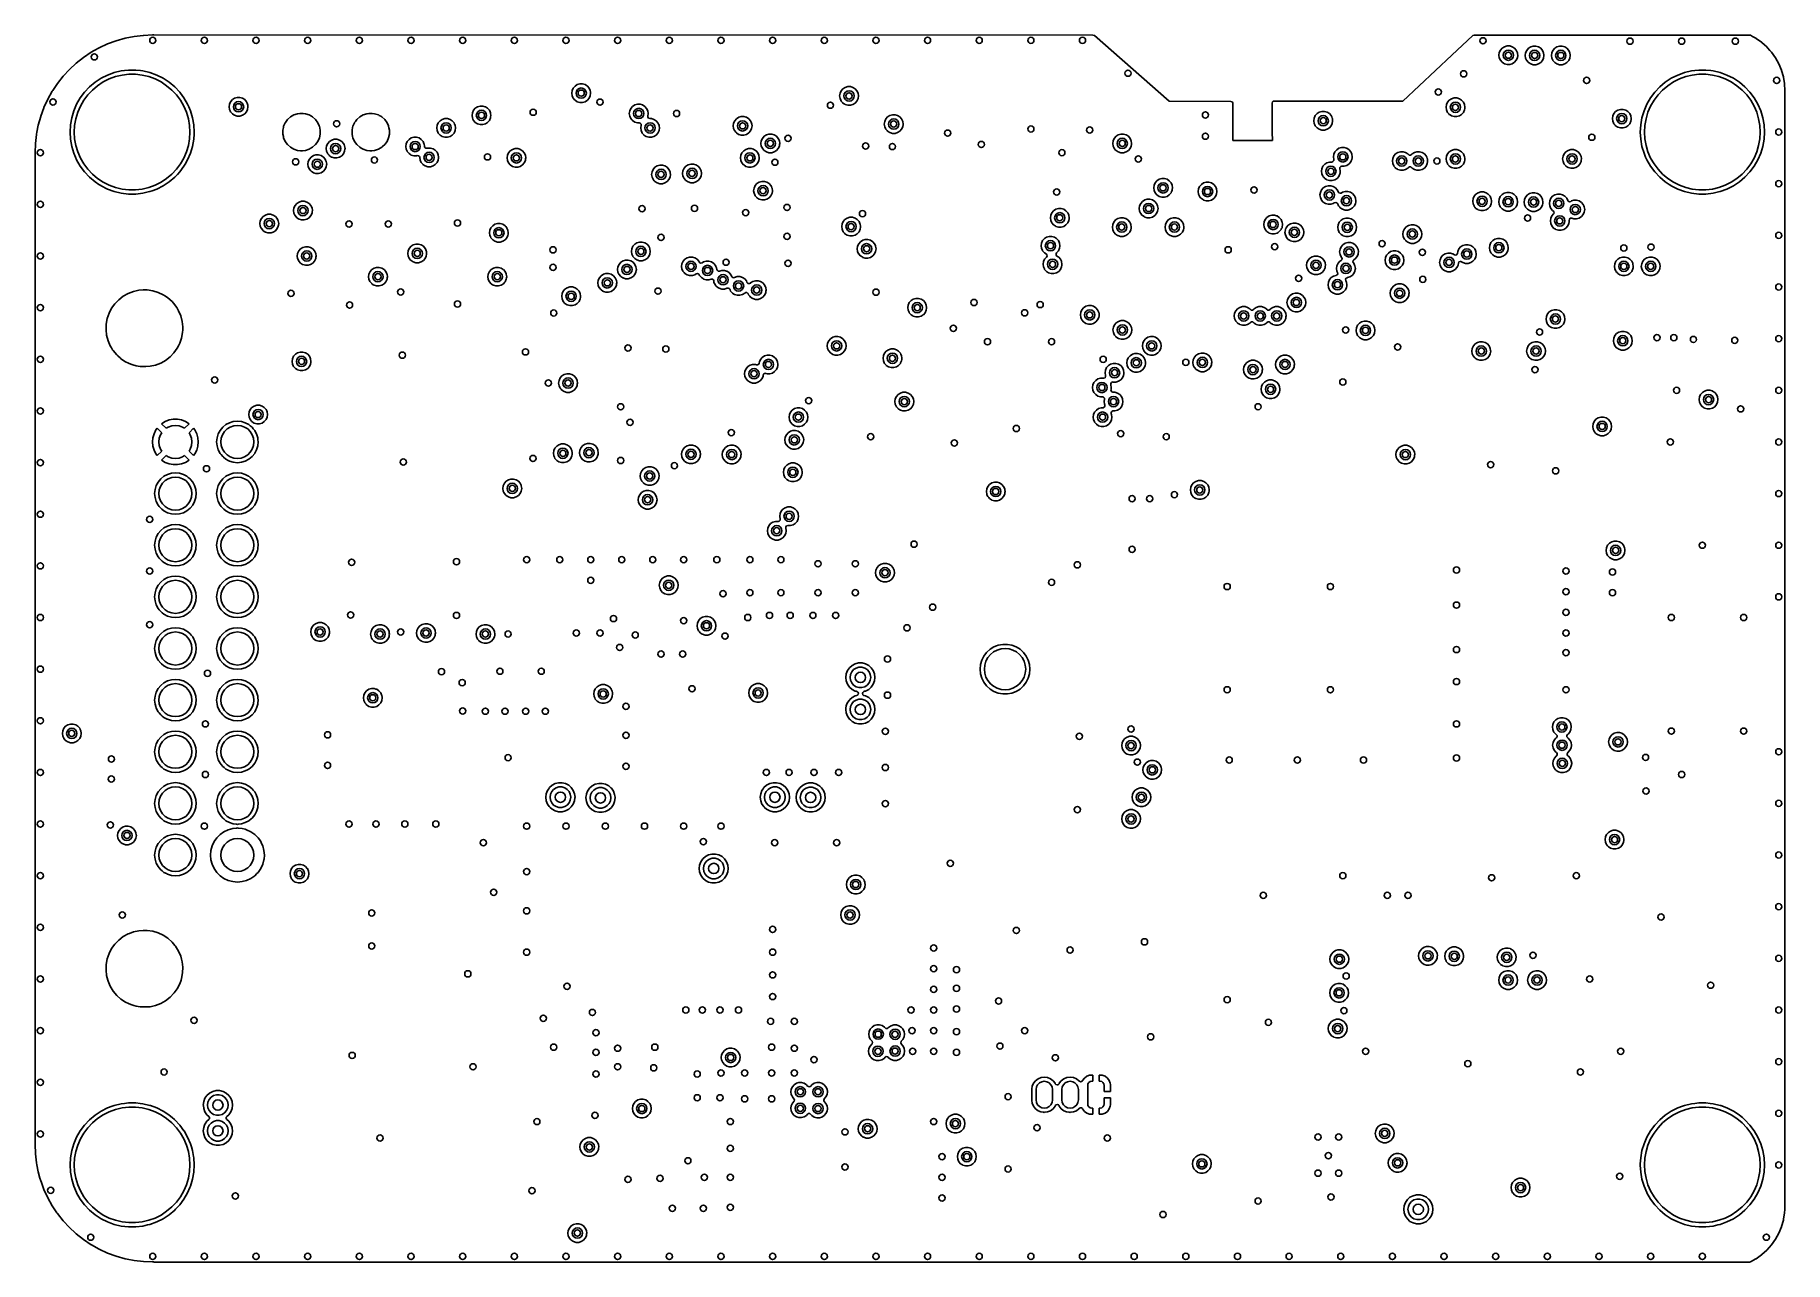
# Model space of a CAD drawing. Extents: x 100.3 to 185, y -144.7 to -85.3.
import ezdxf

# ---------------------------------------------------------------- set-up
doc = ezdxf.new("R2010")
doc.units = 0
doc.layers.add('BLACK', color=7, linetype='CONTINUOUS')

msp = doc.modelspace()

# ---------------------------------------------------------------- linework, layer by layer
at = {"layer": 'BLACK', "linetype": 'CONTINUOUS'}
for p, q in [((104.233, -85.5773), (104.66, -85.4572)), ((104.66, -85.4572), (104.664, -85.4563)), ((104.664, -85.4563), (105.099, -85.3701)), ((105.099, -85.3701), (105.103, -85.3695)), ((105.103, -85.3695), (105.543, -85.3178)), ((105.543, -85.3178), (105.547, -85.3175)), ((105.547, -85.3175), (105.991, -85.3005)), ((105.991, -85.3005), (105.993, -85.3005)), ((105.993, -85.3005), (106.04, -85.3006)), ((106.04, -85.3006), (106.04, -85.3006)), ((106.04, -85.3006), (106.047, -85.3006)), ((106.047, -85.3006), (106.048, -85.3005)), ((106.048, -85.3005), (151.507, -85.301)), ((151.507, -85.301), (151.565, -85.3199)), ((151.565, -85.3199), (151.572, -85.3255)), ((151.572, -85.3255), (155.2, -88.5)), ((168.876, -86.28), (169.895, -85.3279)), ((169.895, -85.3279), (169.951, -85.302)), ((169.951, -85.302), (169.963, -85.3013)), ((169.963, -85.3013), (183.282, -85.3014)), ((183.282, -85.3014), (183.33, -85.3138)), ((183.33, -85.3138), (183.432, -85.3701)), ((183.432, -85.3701), (183.594, -85.4594)), ((183.594, -85.4594), (183.598, -85.4624)), ((183.598, -85.4624), (183.868, -85.6538)), ((102.293, -86.6629), (102.641, -86.3882)), ((102.641, -86.3882), (102.644, -86.3859)), ((102.644, -86.3859), (103.013, -86.1395)), ((103.013, -86.1395), (103.016, -86.1374)), ((103.016, -86.1374), (103.157, -86.0589)), ((103.157, -86.0589), (103.403, -85.9207)), ((103.403, -85.9207), (103.407, -85.919)), ((103.407, -85.919), (103.81, -85.7334)), ((103.81, -85.7334), (103.813, -85.7319)), ((103.813, -85.7319), (104.229, -85.5785)), ((104.229, -85.5785), (104.233, -85.5773)), ((166.5, -88.5), (168.876, -86.28)), ((171.173, -86.1518), (171.155, -86.28)), ((171.155, -86.28), (171.155, -86.28)), ((171.155, -86.28), (171.173, -86.4082)), ((171.227, -86.0339), (171.173, -86.1518)), ((171.312, -85.936), (171.227, -86.0339)), ((171.421, -85.866), (171.312, -85.936)), ((171.36, -86.28), (171.379, -86.1843)), ((171.379, -86.3757), (171.36, -86.28)), ((171.379, -86.1843), (171.433, -86.1032)), ((171.433, -86.4568), (171.379, -86.3757)), ((171.545, -85.8295), (171.421, -85.866)), ((171.421, -85.866), (171.421, -85.866)), ((171.433, -86.1032), (171.514, -86.049)), ((171.514, -86.049), (171.61, -86.03)), ((171.675, -85.8295), (171.545, -85.8295)), ((171.545, -85.8295), (171.545, -85.8295)), ((171.61, -86.03), (171.706, -86.049)), ((171.799, -85.866), (171.675, -85.8295)), ((171.675, -85.8295), (171.675, -85.8295)), ((171.706, -86.049), (171.787, -86.1032)), ((171.787, -86.1032), (171.841, -86.1843)), ((171.841, -86.3757), (171.787, -86.4568)), ((171.908, -85.936), (171.799, -85.866)), ((171.799, -85.866), (171.799, -85.866)), ((171.799, -85.866), (171.799, -85.866)), ((171.799, -85.866), (171.799, -85.866)), ((171.841, -86.1843), (171.86, -86.28)), ((171.86, -86.28), (171.841, -86.3757)), ((171.993, -86.0339), (171.908, -85.936)), ((171.908, -85.936), (171.908, -85.936)), ((171.908, -85.936), (171.908, -85.936)), ((172.041, -86.1395), (171.993, -86.0339)), ((172.047, -86.1518), (172.041, -86.1395)), ((172.056, -86.2193), (172.047, -86.1518)), ((172.047, -86.4082), (172.064, -86.29)), ((172.065, -86.28), (172.056, -86.2193)), ((172.064, -86.29), (172.065, -86.28)), ((172.443, -86.1618), (172.425, -86.29)), ((172.425, -86.29), (172.425, -86.29)), ((172.425, -86.29), (172.443, -86.4182)), ((172.497, -86.0439), (172.443, -86.1618)), ((172.582, -85.946), (172.497, -86.0439)), ((172.691, -85.876), (172.582, -85.946)), ((172.63, -86.29), (172.649, -86.1943)), ((172.649, -86.3857), (172.63, -86.29)), ((172.649, -86.1943), (172.703, -86.1132)), ((172.703, -86.4668), (172.649, -86.3857)), ((172.815, -85.8395), (172.691, -85.876)), ((172.691, -85.876), (172.691, -85.876)), ((172.703, -86.1132), (172.784, -86.059)), ((172.784, -86.059), (172.88, -86.04)), ((172.945, -85.8395), (172.815, -85.8395)), ((172.815, -85.8395), (172.815, -85.8395)), ((172.88, -86.04), (172.976, -86.059)), ((173.069, -85.876), (172.945, -85.8395)), ((172.945, -85.8395), (172.945, -85.8395)), ((172.976, -86.059), (173.057, -86.1132)), ((173.057, -86.1132), (173.111, -86.1943)), ((173.111, -86.3857), (173.057, -86.4668)), ((173.178, -85.946), (173.069, -85.876)), ((173.069, -85.876), (173.069, -85.876)), ((173.069, -85.876), (173.069, -85.876)), ((173.069, -85.876), (173.069, -85.876)), ((173.111, -86.1943), (173.13, -86.29)), ((173.13, -86.29), (173.111, -86.3857)), ((173.263, -86.0439), (173.178, -85.946)), ((173.178, -85.946), (173.178, -85.946)), ((173.178, -85.946), (173.178, -85.946)), ((173.301, -86.1284), (173.263, -86.0439)), ((173.317, -86.1618), (173.301, -86.1284)), ((173.334, -86.28), (173.317, -86.1618)), ((173.317, -86.4182), (173.335, -86.29)), ((173.335, -86.29), (173.334, -86.28)), ((173.335, -86.29), (173.335, -86.29)), ((173.713, -86.1618), (173.695, -86.29)), ((173.695, -86.29), (173.695, -86.29)), ((173.695, -86.29), (173.713, -86.4182)), ((173.767, -86.0439), (173.713, -86.1618)), ((173.852, -85.946), (173.767, -86.0439)), ((173.961, -85.876), (173.852, -85.946)), ((173.9, -86.29), (173.919, -86.1943)), ((173.919, -86.3857), (173.9, -86.29)), ((173.919, -86.1943), (173.973, -86.1132)), ((173.973, -86.4668), (173.919, -86.3857)), ((174.085, -85.8395), (173.961, -85.876)), ((173.961, -85.876), (173.961, -85.876)), ((173.973, -86.1132), (174.054, -86.059)), ((174.054, -86.059), (174.15, -86.04)), ((174.215, -85.8395), (174.085, -85.8395)), ((174.085, -85.8395), (174.085, -85.8395)), ((174.15, -86.04), (174.246, -86.059)), ((174.339, -85.876), (174.215, -85.8395)), ((174.215, -85.8395), (174.215, -85.8395)), ((174.246, -86.059), (174.327, -86.1132)), ((174.327, -86.1132), (174.381, -86.1943)), ((174.381, -86.3857), (174.327, -86.4668)), ((174.448, -85.946), (174.339, -85.876)), ((174.339, -85.876), (174.339, -85.876)), ((174.339, -85.876), (174.339, -85.876)), ((174.339, -85.876), (174.339, -85.876)), ((174.381, -86.1943), (174.4, -86.29)), ((174.4, -86.29), (174.381, -86.3857)), ((174.533, -86.0439), (174.448, -85.946)), ((174.448, -85.946), (174.448, -85.946)), ((174.448, -85.946), (174.448, -85.946)), ((174.571, -86.1284), (174.533, -86.0439)), ((174.587, -86.1618), (174.571, -86.1284)), ((174.604, -86.28), (174.587, -86.1618)), ((174.587, -86.4182), (174.605, -86.29)), ((174.605, -86.29), (174.604, -86.28)), ((183.868, -85.6538), (183.873, -85.6573)), ((183.873, -85.6573), (184.015, -85.7849)), ((184.015, -85.7849), (184.119, -85.8777)), ((184.119, -85.8777), (184.123, -85.8817)), ((184.123, -85.8817), (184.157, -85.919)), ((184.157, -85.919), (184.271, -86.0473)), ((184.271, -86.0473), (184.344, -86.1284)), ((184.344, -86.1284), (184.347, -86.1327)), ((184.347, -86.1327), (184.539, -86.4026)), ((101.661, -87.2953), (101.962, -86.9694)), ((101.962, -86.9694), (101.964, -86.9667)), ((101.964, -86.9667), (102.29, -86.6654)), ((102.29, -86.6654), (102.293, -86.6629)), ((103.81, -87.2402), (103.497, -87.3971)), ((103.941, -87.1923), (103.81, -87.2402)), ((103.81, -87.2402), (103.81, -87.2402)), ((103.81, -87.2402), (103.81, -87.2402)), ((104.138, -87.1207), (103.941, -87.1923)), ((104.478, -87.0401), (104.138, -87.1207)), ((104.634, -87.0219), (104.478, -87.0401)), ((104.514, -87.2425), (104.837, -87.2047)), ((104.825, -86.9995), (104.634, -87.0219)), ((105.175, -86.9995), (104.825, -86.9995)), ((104.837, -87.2047), (105.163, -87.2047)), ((105.163, -87.2047), (105.486, -87.2425)), ((105.409, -87.0269), (105.175, -86.9995)), ((105.522, -87.0401), (105.409, -87.0269)), ((105.862, -87.1207), (105.522, -87.0401)), ((106.19, -87.2402), (105.862, -87.1207)), ((105.862, -87.1207), (105.862, -87.1207)), ((105.862, -87.1207), (105.862, -87.1207)), ((106.503, -87.3971), (106.19, -87.2402)), ((106.19, -87.2402), (106.19, -87.2402)), ((106.19, -87.2402), (106.19, -87.2402)), ((171.173, -86.4082), (171.227, -86.5261)), ((171.227, -86.5261), (171.227, -86.5261)), ((171.227, -86.5261), (171.312, -86.624)), ((171.312, -86.624), (171.312, -86.624)), ((171.312, -86.624), (171.374, -86.6641)), ((171.374, -86.6641), (171.421, -86.694)), ((171.421, -86.694), (171.545, -86.7305)), ((171.514, -86.511), (171.433, -86.4568)), ((171.61, -86.53), (171.514, -86.511)), ((171.545, -86.7305), (171.545, -86.7305)), ((171.545, -86.7305), (171.675, -86.7305)), ((171.706, -86.511), (171.61, -86.53)), ((171.675, -86.7305), (171.799, -86.694)), ((171.675, -86.7305), (171.675, -86.7305)), ((171.787, -86.4568), (171.706, -86.511)), ((171.799, -86.694), (171.908, -86.624)), ((171.908, -86.624), (171.993, -86.5261)), ((171.993, -86.5261), (172.047, -86.4082)), ((172.443, -86.4182), (172.493, -86.5261)), ((172.493, -86.5261), (172.497, -86.5361)), ((172.497, -86.5361), (172.573, -86.624)), ((172.573, -86.624), (172.582, -86.634)), ((172.582, -86.634), (172.691, -86.704)), ((172.691, -86.704), (172.691, -86.704)), ((172.691, -86.704), (172.815, -86.7405)), ((172.784, -86.521), (172.703, -86.4668)), ((172.88, -86.54), (172.784, -86.521)), ((172.815, -86.7405), (172.815, -86.7405)), ((172.815, -86.7405), (172.945, -86.7405)), ((172.976, -86.521), (172.88, -86.54)), ((172.945, -86.7405), (173.069, -86.704)), ((172.945, -86.7405), (172.945, -86.7405)), ((173.057, -86.4668), (172.976, -86.521)), ((173.069, -86.704), (173.178, -86.634)), ((173.178, -86.634), (173.263, -86.5361)), ((173.263, -86.5361), (173.317, -86.4182)), ((173.713, -86.4182), (173.763, -86.5261)), ((173.763, -86.5261), (173.767, -86.5361)), ((173.767, -86.5361), (173.843, -86.624)), ((173.843, -86.624), (173.852, -86.634)), ((173.852, -86.634), (173.961, -86.704)), ((173.961, -86.704), (173.961, -86.704)), ((173.961, -86.704), (174.085, -86.7405)), ((174.054, -86.521), (173.973, -86.4668)), ((174.15, -86.54), (174.054, -86.521)), ((174.085, -86.7405), (174.085, -86.7405)), ((174.085, -86.7405), (174.215, -86.7405)), ((174.246, -86.521), (174.15, -86.54)), ((174.215, -86.7405), (174.339, -86.704)), ((174.215, -86.7405), (174.215, -86.7405)), ((174.327, -86.4668), (174.246, -86.521)), ((174.339, -86.704), (174.448, -86.634)), ((174.448, -86.634), (174.533, -86.5361)), ((174.533, -86.5361), (174.587, -86.4182)), ((179.81, -87.2402), (179.497, -87.3971)), ((179.941, -87.1923), (179.81, -87.2402)), ((179.81, -87.2402), (179.81, -87.2402)), ((179.81, -87.2402), (179.81, -87.2402)), ((180.138, -87.1207), (179.941, -87.1923)), ((180.478, -87.0401), (180.138, -87.1207)), ((180.634, -87.0219), (180.478, -87.0401)), ((180.514, -87.2425), (180.837, -87.2047)), ((180.825, -86.9995), (180.634, -87.0219)), ((181.175, -86.9995), (180.825, -86.9995)), ((180.837, -87.2047), (181.163, -87.2047)), ((181.163, -87.2047), (181.486, -87.2425)), ((181.409, -87.0269), (181.175, -86.9995)), ((181.522, -87.0401), (181.409, -87.0269)), ((181.862, -87.1207), (181.522, -87.0401)), ((182.19, -87.2402), (181.862, -87.1207)), ((181.862, -87.1207), (181.862, -87.1207)), ((181.862, -87.1207), (181.862, -87.1207)), ((182.503, -87.3971), (182.19, -87.2402)), ((182.19, -87.2402), (182.19, -87.2402)), ((182.19, -87.2402), (182.19, -87.2402)), ((184.539, -86.4026), (184.542, -86.4073)), ((184.542, -86.4073), (184.7, -86.694)), ((184.7, -86.694), (184.702, -86.6968)), ((184.702, -86.6968), (184.704, -86.7018)), ((184.704, -86.7018), (184.831, -87.0075)), ((184.831, -87.0075), (184.832, -87.0127)), ((184.832, -87.0127), (184.924, -87.3307)), ((100.918, -88.4096), (101.134, -88.0224)), ((101.134, -88.0224), (101.136, -88.019)), ((101.136, -88.019), (101.157, -87.9868)), ((101.157, -87.9868), (101.382, -87.65)), ((101.382, -87.65), (101.384, -87.6469)), ((101.384, -87.6469), (101.658, -87.2983)), ((101.658, -87.2983), (101.661, -87.2953)), ((102.698, -88.068), (102.489, -88.3484)), ((102.937, -87.8138), (102.698, -88.068)), ((102.855, -88.2002), (103.079, -87.9634)), ((103.205, -87.5891), (102.937, -87.8138)), ((103.079, -87.9634), (103.328, -87.7541)), ((103.497, -87.3971), (103.205, -87.5891)), ((103.328, -87.7541), (103.6, -87.5751)), ((103.6, -87.5751), (103.891, -87.429)), ((103.891, -87.429), (104.197, -87.3176)), ((104.197, -87.3176), (104.514, -87.2425)), ((105.486, -87.2425), (105.803, -87.3176)), ((105.803, -87.3176), (106.109, -87.429)), ((106.109, -87.429), (106.4, -87.5751)), ((106.4, -87.5751), (106.672, -87.7541)), ((106.7, -87.5269), (106.503, -87.3971)), ((106.672, -87.7541), (106.921, -87.9634)), ((106.795, -87.5892), (106.7, -87.5269)), ((107.063, -87.8138), (106.795, -87.5892)), ((106.921, -87.9634), (107.145, -88.2002)), ((107.302, -88.068), (107.063, -87.8138)), ((107.337, -88.115), (107.302, -88.068)), ((126.298, -87.9868), (126.28, -88.115)), ((126.352, -87.8689), (126.298, -87.9868)), ((126.437, -87.771), (126.352, -87.8689)), ((126.546, -87.701), (126.437, -87.771)), ((126.485, -88.115), (126.504, -88.0193)), ((126.504, -88.0193), (126.558, -87.9382)), ((126.67, -87.6645), (126.546, -87.701)), ((126.546, -87.701), (126.546, -87.701)), ((126.558, -87.9382), (126.639, -87.884)), ((126.639, -87.884), (126.735, -87.865)), ((126.8, -87.6645), (126.67, -87.6645)), ((126.67, -87.6645), (126.67, -87.6645)), ((126.735, -87.865), (126.831, -87.884)), ((126.924, -87.701), (126.8, -87.6645)), ((126.8, -87.6645), (126.8, -87.6645)), ((126.831, -87.884), (126.912, -87.9382)), ((126.912, -87.9382), (126.966, -88.0193)), ((127.033, -87.771), (126.924, -87.701)), ((126.924, -87.701), (126.924, -87.701)), ((126.924, -87.701), (126.924, -87.701)), ((126.924, -87.701), (126.924, -87.701)), ((126.966, -88.0193), (126.985, -88.115)), ((127.118, -87.8689), (127.033, -87.771)), ((127.033, -87.771), (127.033, -87.771)), ((127.033, -87.771), (127.033, -87.771)), ((127.172, -87.9868), (127.118, -87.8689)), ((127.118, -87.8689), (127.118, -87.8689)), ((127.181, -88.0534), (127.172, -87.9868)), ((127.19, -88.115), (127.181, -88.0534)), ((139.317, -88.0039), (139.263, -88.1218)), ((139.402, -87.906), (139.317, -88.0039)), ((139.511, -87.836), (139.402, -87.906)), ((139.469, -88.1543), (139.523, -88.0732)), ((139.635, -87.7995), (139.511, -87.836)), ((139.511, -87.836), (139.511, -87.836)), ((139.523, -88.0732), (139.604, -88.019)), ((139.604, -88.019), (139.7, -88)), ((139.765, -87.7995), (139.635, -87.7995)), ((139.635, -87.7995), (139.635, -87.7995)), ((139.7, -88), (139.796, -88.019)), ((139.889, -87.836), (139.765, -87.7995)), ((139.765, -87.7995), (139.765, -87.7995)), ((139.796, -88.019), (139.877, -88.0732)), ((139.877, -88.0732), (139.931, -88.1543)), ((139.998, -87.906), (139.889, -87.836)), ((139.889, -87.836), (139.889, -87.836)), ((139.889, -87.836), (139.889, -87.836)), ((139.889, -87.836), (139.889, -87.836)), ((140.083, -88.0039), (139.998, -87.906)), ((139.998, -87.906), (139.998, -87.906)), ((139.998, -87.906), (139.998, -87.906)), ((140.137, -88.1218), (140.083, -88.0039)), ((178.698, -88.068), (178.489, -88.3484)), ((178.937, -87.8138), (178.698, -88.068)), ((178.855, -88.2002), (179.079, -87.9634)), ((179.205, -87.5891), (178.937, -87.8138)), ((179.079, -87.9634), (179.328, -87.7541)), ((179.497, -87.3971), (179.205, -87.5891)), ((179.328, -87.7541), (179.6, -87.5751)), ((179.6, -87.5751), (179.891, -87.429)), ((179.891, -87.429), (180.197, -87.3176)), ((180.197, -87.3176), (180.514, -87.2425)), ((181.486, -87.2425), (181.803, -87.3176)), ((181.803, -87.3176), (182.109, -87.429)), ((182.109, -87.429), (182.4, -87.5751)), ((182.4, -87.5751), (182.672, -87.7541)), ((182.7, -87.5269), (182.503, -87.3971)), ((182.672, -87.7541), (182.921, -87.9634)), ((182.795, -87.5892), (182.7, -87.5269)), ((183.063, -87.8138), (182.795, -87.5892)), ((182.921, -87.9634), (183.145, -88.2002)), ((183.302, -88.068), (183.063, -87.8138)), ((183.511, -88.3484), (183.302, -88.068)), ((184.924, -87.3307), (184.925, -87.3361)), ((184.925, -87.3361), (184.979, -87.65)), ((184.979, -87.65), (184.981, -87.6623)), ((184.981, -87.6623), (184.981, -87.6678)), ((184.981, -87.6678), (184.999, -87.9868)), ((184.999, -87.9868), (185, -87.9995)), ((185, -87.9995), (185, -88.0023)), ((185, -88.0023), (185, -141.999)), ((100.576, -89.2361), (100.729, -88.8197)), ((100.729, -88.8197), (100.731, -88.8161)), ((100.731, -88.8161), (100.916, -88.413)), ((100.916, -88.413), (100.918, -88.4096)), ((102.314, -88.6511), (102.176, -88.972)), ((102.489, -88.3484), (102.314, -88.6511)), ((102.314, -88.6511), (102.314, -88.6511)), ((102.369, -89.0423), (102.498, -88.7434)), ((102.489, -88.3484), (102.489, -88.3484)), ((102.498, -88.7434), (102.661, -88.4614)), ((102.661, -88.4614), (102.855, -88.2002)), ((107.145, -88.2002), (107.339, -88.4614)), ((107.511, -88.3484), (107.337, -88.115)), ((107.339, -88.4614), (107.502, -88.7434)), ((107.502, -88.7434), (107.631, -89.0423)), ((107.686, -88.6511), (107.511, -88.3484)), ((107.739, -88.775), (107.686, -88.6511)), ((107.824, -88.972), (107.739, -88.775)), ((109.713, -88.6468), (109.695, -88.775)), ((109.695, -88.775), (109.695, -88.775)), ((109.695, -88.775), (109.713, -88.9032)), ((109.767, -88.5289), (109.713, -88.6468)), ((109.713, -88.9032), (109.745, -88.972)), ((109.852, -88.431), (109.767, -88.5289)), ((109.961, -88.361), (109.852, -88.431)), ((109.9, -88.775), (109.919, -88.6793)), ((109.919, -88.8707), (109.9, -88.775)), ((109.919, -88.6793), (109.973, -88.5982)), ((109.973, -88.9518), (109.919, -88.8707)), ((110.085, -88.3245), (109.961, -88.361)), ((109.961, -88.361), (109.961, -88.361)), ((109.973, -88.5982), (110.054, -88.544)), ((110.054, -88.544), (110.15, -88.525)), ((110.215, -88.3245), (110.085, -88.3245)), ((110.085, -88.3245), (110.085, -88.3245)), ((110.15, -88.525), (110.246, -88.544)), ((110.339, -88.361), (110.215, -88.3245)), ((110.215, -88.3245), (110.215, -88.3245)), ((110.246, -88.544), (110.327, -88.5982)), ((110.327, -88.5982), (110.381, -88.6793)), ((110.381, -88.8707), (110.327, -88.9518)), ((110.448, -88.431), (110.339, -88.361)), ((110.339, -88.361), (110.339, -88.361)), ((110.339, -88.361), (110.339, -88.361)), ((110.339, -88.361), (110.339, -88.361)), ((110.381, -88.6793), (110.4, -88.775)), ((110.4, -88.775), (110.381, -88.8707)), ((110.533, -88.5289), (110.448, -88.431)), ((110.448, -88.431), (110.448, -88.431)), ((110.448, -88.431), (110.448, -88.431)), ((110.563, -88.594), (110.533, -88.5289)), ((110.533, -89.0211), (110.587, -88.9032)), ((110.587, -88.6468), (110.563, -88.594)), ((110.594, -88.7005), (110.587, -88.6468)), ((110.587, -88.9032), (110.605, -88.775)), ((110.605, -88.775), (110.594, -88.7005)), ((121.612, -88.846), (121.527, -88.9439)), ((121.721, -88.776), (121.612, -88.846)), ((121.845, -88.7395), (121.721, -88.776)), ((121.721, -88.776), (121.721, -88.776)), ((121.975, -88.7395), (121.845, -88.7395)), ((121.845, -88.7395), (121.845, -88.7395)), ((122.096, -88.775), (121.975, -88.7395)), ((121.975, -88.7395), (121.975, -88.7395)), ((122.099, -88.776), (122.096, -88.775)), ((122.208, -88.846), (122.099, -88.776)), ((122.099, -88.776), (122.099, -88.776)), ((122.099, -88.776), (122.099, -88.776)), ((122.293, -88.9439), (122.208, -88.846)), ((122.208, -88.846), (122.208, -88.846)), ((122.208, -88.846), (122.208, -88.846)), ((126.28, -88.115), (126.28, -88.115)), ((126.28, -88.115), (126.298, -88.2432)), ((126.298, -88.2432), (126.335, -88.3245)), ((126.335, -88.3245), (126.352, -88.3611)), ((126.352, -88.3611), (126.434, -88.456)), ((126.434, -88.456), (126.437, -88.459)), ((126.437, -88.459), (126.546, -88.5289)), ((126.504, -88.2107), (126.485, -88.115)), ((126.558, -88.2918), (126.504, -88.2107)), ((126.546, -88.5289), (126.546, -88.529)), ((126.546, -88.529), (126.67, -88.5655)), ((126.639, -88.346), (126.558, -88.2918)), ((126.735, -88.365), (126.639, -88.346)), ((126.67, -88.5655), (126.67, -88.5655)), ((126.67, -88.5655), (126.8, -88.5655)), ((126.831, -88.346), (126.735, -88.365)), ((126.8, -88.5655), (126.924, -88.529)), ((126.8, -88.5655), (126.8, -88.5655)), ((126.912, -88.2918), (126.831, -88.346)), ((126.966, -88.2107), (126.912, -88.2918)), ((126.924, -88.529), (127.033, -88.459)), ((126.985, -88.115), (126.966, -88.2107)), ((127.033, -88.459), (127.118, -88.3611)), ((127.118, -88.3611), (127.169, -88.25)), ((127.169, -88.25), (127.172, -88.2432)), ((127.172, -88.2432), (127.19, -88.115)), ((129.138, -88.8539), (129.084, -88.9718)), ((129.222, -88.756), (129.138, -88.8539)), ((129.331, -88.686), (129.222, -88.756)), ((129.29, -89.0043), (129.344, -88.9232)), ((129.456, -88.6495), (129.331, -88.686)), ((129.331, -88.686), (129.331, -88.686)), ((129.344, -88.9232), (129.425, -88.869)), ((129.425, -88.869), (129.52, -88.85)), ((129.585, -88.6495), (129.456, -88.6495)), ((129.456, -88.6495), (129.456, -88.6495)), ((129.52, -88.85), (129.616, -88.869)), ((129.71, -88.686), (129.585, -88.6495)), ((129.585, -88.6495), (129.585, -88.6495)), ((129.616, -88.869), (129.697, -88.9232)), ((129.697, -88.9232), (129.751, -89.0043)), ((129.819, -88.756), (129.71, -88.686)), ((129.71, -88.686), (129.71, -88.686)), ((129.71, -88.686), (129.71, -88.686)), ((129.71, -88.686), (129.71, -88.686)), ((129.903, -88.8539), (129.819, -88.756)), ((129.819, -88.756), (129.819, -88.756)), ((129.819, -88.756), (129.819, -88.756)), ((129.957, -88.9718), (129.903, -88.8539)), ((139.263, -88.1218), (139.245, -88.25)), ((139.245, -88.25), (139.245, -88.25)), ((139.245, -88.25), (139.263, -88.3782)), ((139.263, -88.3782), (139.3, -88.459)), ((139.3, -88.459), (139.317, -88.4961)), ((139.317, -88.4961), (139.377, -88.5655)), ((139.377, -88.5655), (139.402, -88.594)), ((139.402, -88.594), (139.491, -88.6511)), ((139.45, -88.25), (139.469, -88.1543)), ((139.469, -88.3457), (139.45, -88.25)), ((139.523, -88.4268), (139.469, -88.3457)), ((139.491, -88.6511), (139.511, -88.664)), ((139.511, -88.664), (139.635, -88.7005)), ((139.604, -88.481), (139.523, -88.4268)), ((139.7, -88.5), (139.604, -88.481)), ((139.635, -88.7005), (139.635, -88.7005)), ((139.635, -88.7005), (139.765, -88.7005)), ((139.796, -88.481), (139.7, -88.5)), ((139.765, -88.7005), (139.889, -88.664)), ((139.765, -88.7005), (139.765, -88.7005)), ((139.877, -88.4268), (139.796, -88.481)), ((139.931, -88.3457), (139.877, -88.4268)), ((139.889, -88.664), (139.998, -88.594)), ((139.931, -88.1543), (139.95, -88.25)), ((139.95, -88.25), (139.931, -88.3457)), ((139.998, -88.594), (140.083, -88.4961)), ((140.083, -88.4961), (140.137, -88.3782)), ((140.155, -88.25), (140.137, -88.1218)), ((140.137, -88.3782), (140.155, -88.25)), ((155.2, -88.5), (158.181, -88.5145)), ((158.181, -88.5145), (158.24, -88.5337)), ((158.24, -88.5337), (158.275, -88.5834)), ((158.275, -88.5834), (158.28, -88.6135)), ((158.28, -88.6135), (158.28, -90.415)), ((160.18, -88.5994), (160.199, -88.5411)), ((160.181, -88.8), (160.18, -88.5994)), ((160.183, -89.4505), (160.181, -88.8)), ((160.199, -88.5411), (160.248, -88.505)), ((160.248, -88.505), (160.279, -88.5)), ((160.279, -88.5), (166.5, -88.5)), ((166.5, -88.5), (166.5, -88.5)), ((168.613, -88.6718), (168.595, -88.8)), ((168.595, -88.8), (168.595, -88.8)), ((168.595, -88.8), (168.613, -88.9282)), ((168.667, -88.5539), (168.613, -88.6718)), ((168.613, -88.9282), (168.656, -89.0211)), ((168.752, -88.456), (168.667, -88.5539)), ((168.861, -88.386), (168.752, -88.456)), ((168.8, -88.8), (168.819, -88.7043)), ((168.819, -88.8957), (168.8, -88.8)), ((168.819, -88.7043), (168.873, -88.6232)), ((168.873, -88.9768), (168.819, -88.8957)), ((168.985, -88.3495), (168.861, -88.386)), ((168.861, -88.386), (168.861, -88.386)), ((168.873, -88.6232), (168.954, -88.569)), ((168.954, -88.569), (169.05, -88.55)), ((169.115, -88.3495), (168.985, -88.3495)), ((168.985, -88.3495), (168.985, -88.3495)), ((169.05, -88.55), (169.146, -88.569)), ((169.239, -88.386), (169.115, -88.3495)), ((169.115, -88.3495), (169.115, -88.3495)), ((169.146, -88.569), (169.227, -88.6232)), ((169.227, -88.6232), (169.281, -88.7043)), ((169.281, -88.8957), (169.227, -88.9768)), ((169.348, -88.456), (169.239, -88.386)), ((169.239, -88.386), (169.239, -88.386)), ((169.239, -88.386), (169.239, -88.386)), ((169.239, -88.386), (169.239, -88.386)), ((169.281, -88.7043), (169.3, -88.8)), ((169.3, -88.8), (169.281, -88.8957)), ((169.433, -88.5539), (169.348, -88.456)), ((169.348, -88.456), (169.348, -88.456)), ((169.348, -88.456), (169.348, -88.456)), ((169.487, -88.6718), (169.433, -88.5539)), ((169.433, -89.0461), (169.487, -88.9282)), ((169.505, -88.8), (169.487, -88.6718)), ((169.487, -88.6718), (169.487, -88.6718)), ((169.487, -88.9282), (169.497, -88.8539)), ((169.497, -88.8539), (169.505, -88.8)), ((169.505, -88.8), (169.505, -88.8)), ((177.035, -88.8995), (176.911, -88.936)), ((177.165, -88.8995), (177.035, -88.8995)), ((177.035, -88.8995), (177.035, -88.8995)), ((177.289, -88.936), (177.165, -88.8995)), ((177.165, -88.8995), (177.165, -88.8995)), ((178.314, -88.6511), (178.176, -88.972)), ((178.489, -88.3484), (178.314, -88.6511)), ((178.314, -88.6511), (178.314, -88.6511)), ((178.369, -89.0423), (178.498, -88.7434)), ((178.489, -88.3484), (178.489, -88.3484)), ((178.498, -88.7434), (178.661, -88.4614)), ((178.661, -88.4614), (178.855, -88.2002)), ((183.145, -88.2002), (183.339, -88.4614)), ((183.339, -88.4614), (183.502, -88.7434)), ((183.502, -88.7434), (183.631, -89.0423)), ((183.686, -88.6511), (183.511, -88.3484)), ((183.824, -88.972), (183.686, -88.6511)), ((100.39, -90), (100.455, -89.6706)), ((100.455, -89.6706), (100.456, -89.6669)), ((100.456, -89.6644), (100.575, -89.2398)), ((100.456, -89.6669), (100.456, -89.6644)), ((100.575, -89.2398), (100.576, -89.2361)), ((102.015, -89.6511), (101.994, -90)), ((102.075, -89.3069), (102.015, -89.6511)), ((102.176, -88.972), (102.075, -89.3069)), ((102.075, -89.3069), (102.075, -89.3069)), ((102.176, -88.972), (102.176, -88.972)), ((102.2, -90), (102.219, -89.6749)), ((102.219, -89.6749), (102.275, -89.3543)), ((102.275, -89.3543), (102.369, -89.0423)), ((107.631, -89.0423), (107.725, -89.3543)), ((107.725, -89.3543), (107.781, -89.6749)), ((107.781, -89.6749), (107.8, -90)), ((107.925, -89.3069), (107.824, -88.972)), ((107.985, -89.6511), (107.925, -89.3069)), ((108.006, -90), (107.985, -89.6511)), ((109.745, -88.972), (109.767, -89.0211)), ((109.767, -89.0211), (109.841, -89.1065)), ((109.841, -89.1065), (109.852, -89.119)), ((109.852, -89.119), (109.93, -89.1691)), ((109.93, -89.1691), (109.961, -89.189)), ((109.961, -89.189), (110.085, -89.2255)), ((110.054, -89.006), (109.973, -88.9518)), ((110.15, -89.025), (110.054, -89.006)), ((110.085, -89.2255), (110.085, -89.2255)), ((110.085, -89.2255), (110.215, -89.2255)), ((110.246, -89.006), (110.15, -89.025)), ((110.215, -89.2255), (110.339, -89.189)), ((110.215, -89.2255), (110.215, -89.2255)), ((110.327, -88.9518), (110.246, -89.006)), ((110.339, -89.189), (110.448, -89.119)), ((110.448, -89.119), (110.533, -89.0211)), ((112.335, -89.719), (112.321, -89.7863)), ((112.412, -89.5453), (112.335, -89.7189)), ((112.335, -89.7189), (112.335, -89.719)), ((112.421, -89.534), (112.412, -89.5453)), ((112.412, -89.5453), (112.412, -89.5453)), ((112.457, -89.484), (112.421, -89.534)), ((112.524, -89.3914), (112.457, -89.484)), ((112.665, -89.2642), (112.524, -89.3914)), ((112.83, -89.1691), (112.665, -89.2642)), ((113.011, -89.1104), (112.83, -89.1691)), ((112.83, -89.1691), (112.83, -89.1691)), ((113.11, -89.1), (113.011, -89.1104)), ((113.011, -89.1104), (113.011, -89.1104)), ((113.011, -89.1104), (113.011, -89.1104)), ((113.153, -89.0955), (113.11, -89.1)), ((113.247, -89.0955), (113.153, -89.0955)), ((113.153, -89.0955), (113.153, -89.0955)), ((113.273, -89.0982), (113.247, -89.0955)), ((113.247, -89.0955), (113.247, -89.0955)), ((113.389, -89.1104), (113.273, -89.0982)), ((113.57, -89.1691), (113.389, -89.1104)), ((113.389, -89.1104), (113.389, -89.1104)), ((113.389, -89.1104), (113.389, -89.1104)), ((113.684, -89.2352), (113.57, -89.1691)), ((113.57, -89.1691), (113.57, -89.1691)), ((113.735, -89.2642), (113.684, -89.2352)), ((113.876, -89.3914), (113.735, -89.2642)), ((113.988, -89.5453), (113.876, -89.3914)), ((114.057, -89.7), (113.988, -89.5453)), ((113.988, -89.5453), (113.988, -89.5453)), ((113.988, -89.5453), (113.988, -89.5453)), ((114.065, -89.719), (114.057, -89.7)), ((114.105, -89.9049), (114.065, -89.719)), ((115.685, -89.719), (115.671, -89.7863)), ((115.762, -89.5453), (115.685, -89.7189)), ((115.685, -89.7189), (115.685, -89.719)), ((115.771, -89.534), (115.762, -89.5453)), ((115.762, -89.5453), (115.762, -89.5453)), ((115.807, -89.484), (115.771, -89.534)), ((115.874, -89.3914), (115.807, -89.484)), ((116.015, -89.2642), (115.874, -89.3914)), ((116.18, -89.1691), (116.015, -89.2642)), ((116.361, -89.1104), (116.18, -89.1691)), ((116.18, -89.1691), (116.18, -89.1691)), ((116.46, -89.1), (116.361, -89.1104)), ((116.361, -89.1104), (116.361, -89.1104)), ((116.361, -89.1104), (116.361, -89.1104)), ((116.503, -89.0955), (116.46, -89.1)), ((116.597, -89.0955), (116.503, -89.0955)), ((116.503, -89.0955), (116.503, -89.0955)), ((116.623, -89.0982), (116.597, -89.0955)), ((116.597, -89.0955), (116.597, -89.0955)), ((116.739, -89.1104), (116.623, -89.0982)), ((116.92, -89.1691), (116.739, -89.1104)), ((116.739, -89.1104), (116.739, -89.1104)), ((116.739, -89.1104), (116.739, -89.1104)), ((116.956, -89.19), (116.92, -89.1691)), ((116.92, -89.1691), (116.92, -89.1691)), ((117.034, -89.2352), (116.956, -89.19)), ((117.085, -89.2642), (117.034, -89.2352)), ((117.226, -89.3914), (117.085, -89.2642)), ((117.338, -89.5453), (117.226, -89.3914)), ((117.407, -89.7), (117.338, -89.5453)), ((117.338, -89.5453), (117.338, -89.5453)), ((117.338, -89.5453), (117.338, -89.5453)), ((117.415, -89.719), (117.407, -89.7)), ((117.432, -89.8), (117.415, -89.719)), ((119.763, -89.6718), (119.745, -89.8)), ((119.817, -89.5539), (119.763, -89.6718)), ((119.902, -89.456), (119.817, -89.5539)), ((120.011, -89.386), (119.902, -89.456)), ((119.95, -89.8), (119.969, -89.7043)), ((119.969, -89.7043), (120.023, -89.6232)), ((120.135, -89.3495), (120.011, -89.386)), ((120.011, -89.386), (120.011, -89.386)), ((120.023, -89.6232), (120.104, -89.569)), ((120.104, -89.569), (120.2, -89.55)), ((120.265, -89.3495), (120.135, -89.3495)), ((120.135, -89.3495), (120.135, -89.3495)), ((120.2, -89.55), (120.296, -89.569)), ((120.389, -89.386), (120.265, -89.3495)), ((120.265, -89.3495), (120.265, -89.3495)), ((120.296, -89.569), (120.377, -89.6232)), ((120.377, -89.6232), (120.431, -89.7043)), ((120.498, -89.456), (120.389, -89.386)), ((120.389, -89.386), (120.389, -89.386)), ((120.389, -89.386), (120.389, -89.386)), ((120.389, -89.386), (120.389, -89.386)), ((120.431, -89.7043), (120.45, -89.8)), ((120.583, -89.5539), (120.498, -89.456)), ((120.498, -89.456), (120.498, -89.456)), ((120.498, -89.456), (120.498, -89.456)), ((120.61, -89.6122), (120.583, -89.5539)), ((120.637, -89.6718), (120.61, -89.6122)), ((120.655, -89.8), (120.637, -89.6718)), ((121.473, -89.0618), (121.455, -89.19)), ((121.455, -89.19), (121.455, -89.19)), ((121.455, -89.19), (121.473, -89.3182)), ((121.527, -88.9439), (121.473, -89.0618)), ((121.473, -89.3182), (121.496, -89.3685)), ((121.496, -89.3685), (121.527, -89.4361)), ((121.527, -89.4361), (121.544, -89.456)), ((121.544, -89.456), (121.612, -89.534)), ((121.612, -89.534), (121.721, -89.604)), ((121.66, -89.19), (121.679, -89.0943)), ((121.679, -89.2857), (121.66, -89.19)), ((121.679, -89.0943), (121.733, -89.0132)), ((121.733, -89.3668), (121.679, -89.2857)), ((121.721, -89.604), (121.721, -89.604)), ((121.721, -89.604), (121.845, -89.6405)), ((121.733, -89.0132), (121.814, -88.959)), ((121.814, -89.421), (121.733, -89.3668)), ((121.814, -88.959), (121.91, -88.94)), ((121.91, -89.44), (121.814, -89.421)), ((121.845, -89.6405), (121.845, -89.6405)), ((121.845, -89.6405), (121.975, -89.6405)), ((121.91, -88.94), (122.006, -88.959)), ((122.006, -89.421), (121.91, -89.44)), ((121.975, -89.6405), (122.099, -89.604)), ((121.975, -89.6405), (121.975, -89.6405)), ((122.006, -88.959), (122.087, -89.0132)), ((122.087, -89.3668), (122.006, -89.421)), ((122.087, -89.0132), (122.141, -89.0943)), ((122.141, -89.2857), (122.087, -89.3668)), ((122.099, -89.604), (122.208, -89.534)), ((122.141, -89.0943), (122.16, -89.19)), ((122.16, -89.19), (122.141, -89.2857)), ((122.208, -89.534), (122.293, -89.4361)), ((122.328, -89.0211), (122.293, -88.9439)), ((122.293, -89.4361), (122.347, -89.3182)), ((122.347, -89.0618), (122.328, -89.0211)), ((122.352, -89.1), (122.347, -89.0618)), ((122.347, -89.3182), (122.354, -89.2642)), ((122.365, -89.19), (122.352, -89.1)), ((122.354, -89.2642), (122.365, -89.19)), ((122.365, -89.19), (122.365, -89.19)), ((129.084, -88.9718), (129.065, -89.1)), ((129.065, -89.1), (129.065, -89.1)), ((129.065, -89.1), (129.084, -89.2282)), ((129.084, -89.2282), (129.125, -89.3182)), ((129.125, -89.3182), (129.138, -89.3461)), ((129.138, -89.3461), (129.187, -89.4036)), ((129.187, -89.4036), (129.222, -89.444)), ((129.222, -89.444), (129.331, -89.514)), ((129.27, -89.1), (129.29, -89.0043)), ((129.29, -89.1957), (129.27, -89.1)), ((129.344, -89.2768), (129.29, -89.1957)), ((129.331, -89.514), (129.331, -89.514)), ((129.331, -89.514), (129.456, -89.5505)), ((129.425, -89.331), (129.344, -89.2768)), ((129.52, -89.35), (129.425, -89.331)), ((129.456, -89.5505), (129.456, -89.5505)), ((129.456, -89.5505), (129.537, -89.5505)), ((129.616, -89.331), (129.52, -89.35)), ((129.537, -89.5505), (129.595, -89.5694)), ((129.595, -89.5694), (129.631, -89.6189)), ((129.634, -89.6648), (129.615, -89.8)), ((129.697, -89.2768), (129.616, -89.331)), ((129.631, -89.6189), (129.631, -89.6644)), ((129.631, -89.6644), (129.634, -89.6648)), ((129.751, -89.1957), (129.697, -89.2768)), ((129.751, -89.0043), (129.77, -89.1)), ((129.77, -89.1), (129.751, -89.1957)), ((129.82, -89.8), (129.839, -89.7043)), ((129.839, -89.7043), (129.893, -89.6232)), ((129.893, -89.6232), (129.974, -89.569)), ((129.956, -89.2352), (129.976, -89.1)), ((129.959, -89.2356), (129.956, -89.2352)), ((129.976, -89.1), (129.957, -88.9718)), ((129.957, -88.9718), (129.957, -88.9718)), ((129.96, -89.2811), (129.959, -89.2356)), ((129.996, -89.3306), (129.96, -89.2811)), ((129.974, -89.569), (130.07, -89.55)), ((129.976, -89.1), (129.976, -89.1)), ((130.054, -89.3495), (129.996, -89.3306)), ((130.135, -89.3495), (130.054, -89.3495)), ((130.07, -89.55), (130.166, -89.569)), ((130.259, -89.386), (130.135, -89.3495)), ((130.135, -89.3495), (130.135, -89.3495)), ((130.166, -89.569), (130.247, -89.6232)), ((130.247, -89.6232), (130.301, -89.7043)), ((130.368, -89.456), (130.259, -89.386)), ((130.259, -89.386), (130.259, -89.386)), ((130.259, -89.386), (130.259, -89.386)), ((130.259, -89.386), (130.259, -89.386)), ((130.301, -89.7043), (130.32, -89.8)), ((130.453, -89.5539), (130.368, -89.456)), ((130.368, -89.456), (130.368, -89.456)), ((130.368, -89.456), (130.368, -89.456)), ((130.48, -89.6122), (130.453, -89.5539)), ((130.507, -89.6718), (130.48, -89.6122)), ((130.511, -89.7), (130.507, -89.6718)), ((130.525, -89.8), (130.511, -89.7)), ((134.113, -89.5718), (134.095, -89.7)), ((134.095, -89.7), (134.095, -89.7)), ((134.095, -89.7), (134.113, -89.8282)), ((134.167, -89.4539), (134.113, -89.5718)), ((134.252, -89.356), (134.167, -89.4539)), ((134.361, -89.286), (134.252, -89.356)), ((134.3, -89.7), (134.319, -89.6043)), ((134.319, -89.7957), (134.3, -89.7)), ((134.319, -89.6043), (134.373, -89.5232)), ((134.485, -89.2495), (134.361, -89.286)), ((134.361, -89.286), (134.361, -89.286)), ((134.373, -89.5232), (134.454, -89.469)), ((134.454, -89.469), (134.55, -89.45)), ((134.615, -89.2495), (134.485, -89.2495)), ((134.485, -89.2495), (134.485, -89.2495)), ((134.55, -89.45), (134.645, -89.469)), ((134.722, -89.2811), (134.615, -89.2495)), ((134.615, -89.2495), (134.615, -89.2495)), ((134.645, -89.469), (134.727, -89.5232)), ((134.739, -89.286), (134.722, -89.2811)), ((134.727, -89.5232), (134.781, -89.6043)), ((134.848, -89.356), (134.739, -89.286)), ((134.739, -89.286), (134.739, -89.286)), ((134.739, -89.286), (134.739, -89.286)), ((134.781, -89.6043), (134.8, -89.7)), ((134.8, -89.7), (134.781, -89.7957)), ((134.933, -89.4539), (134.848, -89.356)), ((134.848, -89.356), (134.848, -89.356)), ((134.848, -89.356), (134.848, -89.356)), ((134.96, -89.514), (134.933, -89.4539)), ((134.986, -89.5718), (134.96, -89.514)), ((134.992, -89.6123), (134.986, -89.5718)), ((134.986, -89.8282), (134.996, -89.764)), ((135.005, -89.7), (134.992, -89.6123)), ((134.996, -89.764), (135.005, -89.7)), ((135.005, -89.7), (135.005, -89.7)), ((141.426, -89.484), (141.407, -89.6122)), ((141.407, -89.6122), (141.407, -89.6123)), ((141.407, -89.6123), (141.426, -89.7405)), ((141.479, -89.3662), (141.426, -89.484)), ((141.426, -89.7405), (141.466, -89.8283)), ((141.564, -89.2683), (141.479, -89.3662)), ((141.673, -89.1982), (141.564, -89.2683)), ((141.612, -89.6122), (141.631, -89.5166)), ((141.631, -89.7079), (141.612, -89.6122)), ((141.631, -89.5166), (141.685, -89.4355)), ((141.685, -89.789), (141.631, -89.7079)), ((141.797, -89.1617), (141.673, -89.1982)), ((141.673, -89.1982), (141.673, -89.1982)), ((141.685, -89.4355), (141.767, -89.3813)), ((141.767, -89.3813), (141.862, -89.3622)), ((141.927, -89.1617), (141.797, -89.1617)), ((141.797, -89.1617), (141.797, -89.1617)), ((141.862, -89.3622), (141.958, -89.3813)), ((142.051, -89.1982), (141.927, -89.1617)), ((141.927, -89.1617), (141.927, -89.1617)), ((141.958, -89.3813), (142.039, -89.4355)), ((142.039, -89.4355), (142.093, -89.5166)), ((142.093, -89.7079), (142.039, -89.789)), ((142.16, -89.2683), (142.051, -89.1982)), ((142.051, -89.1982), (142.051, -89.1982)), ((142.051, -89.1982), (142.051, -89.1982)), ((142.051, -89.1982), (142.051, -89.1982)), ((142.093, -89.5166), (142.112, -89.6122)), ((142.112, -89.6122), (142.093, -89.7079)), ((142.245, -89.3662), (142.16, -89.2683)), ((142.16, -89.2683), (142.16, -89.2683)), ((142.16, -89.2683), (142.16, -89.2683)), ((142.285, -89.4539), (142.245, -89.3662)), ((142.245, -89.8583), (142.299, -89.7405)), ((142.299, -89.484), (142.285, -89.4539)), ((142.317, -89.6122), (142.299, -89.484)), ((142.299, -89.7405), (142.313, -89.6405)), ((142.313, -89.6405), (142.317, -89.6123)), ((142.317, -89.6123), (142.317, -89.6122)), ((160.185, -90), (160.183, -89.4505)), ((162.213, -89.3223), (162.195, -89.4505)), ((162.195, -89.4505), (162.195, -89.4505)), ((162.195, -89.4505), (162.213, -89.5787)), ((162.267, -89.2044), (162.213, -89.3223)), ((162.213, -89.5787), (162.246, -89.6511)), ((162.246, -89.6511), (162.267, -89.6966)), ((162.352, -89.1065), (162.267, -89.2044)), ((162.267, -89.6966), (162.326, -89.764)), ((162.326, -89.764), (162.352, -89.7945)), ((162.461, -89.0365), (162.352, -89.1065)), ((162.4, -89.4505), (162.419, -89.3548)), ((162.419, -89.5462), (162.4, -89.4505)), ((162.419, -89.3548), (162.473, -89.2737)), ((162.473, -89.6273), (162.419, -89.5462)), ((162.585, -89), (162.461, -89.0365)), ((162.461, -89.0365), (162.461, -89.0365)), ((162.473, -89.2737), (162.554, -89.2195)), ((162.554, -89.6815), (162.473, -89.6273)), ((162.554, -89.2195), (162.65, -89.2005)), ((162.65, -89.7005), (162.554, -89.6815)), ((162.715, -89), (162.585, -89)), ((162.585, -89), (162.585, -89)), ((162.65, -89.2005), (162.746, -89.2195)), ((162.746, -89.6815), (162.65, -89.7005)), ((162.839, -89.0365), (162.715, -89)), ((162.715, -89), (162.715, -89)), ((162.746, -89.2195), (162.827, -89.2737)), ((162.827, -89.6273), (162.746, -89.6815)), ((162.827, -89.2737), (162.881, -89.3548)), ((162.881, -89.5462), (162.827, -89.6273)), ((162.948, -89.1065), (162.839, -89.0365)), ((162.839, -89.0365), (162.839, -89.0365)), ((162.839, -89.0365), (162.839, -89.0365)), ((162.839, -89.0365), (162.839, -89.0365)), ((162.881, -89.3548), (162.9, -89.4505)), ((162.9, -89.4505), (162.881, -89.5462)), ((163.033, -89.2044), (162.948, -89.1065)), ((162.948, -89.1065), (162.948, -89.1065)), ((162.948, -89.1065), (162.948, -89.1065)), ((162.948, -89.7945), (163.033, -89.6966)), ((163.062, -89.2683), (163.033, -89.2044)), ((163.033, -89.6966), (163.087, -89.5787)), ((163.087, -89.3223), (163.062, -89.2683)), ((163.091, -89.35), (163.087, -89.3223)), ((163.087, -89.5787), (163.101, -89.4782)), ((163.105, -89.4505), (163.091, -89.35)), ((163.101, -89.4782), (163.105, -89.4505)), ((163.105, -89.4505), (163.105, -89.4505)), ((168.656, -89.0211), (168.667, -89.0461)), ((168.667, -89.0461), (168.73, -89.119)), ((168.73, -89.119), (168.752, -89.144)), ((168.752, -89.144), (168.791, -89.1691)), ((168.791, -89.1691), (168.861, -89.214)), ((168.861, -89.214), (168.985, -89.2505)), ((168.954, -89.031), (168.873, -88.9768)), ((169.05, -89.05), (168.954, -89.031)), ((168.985, -89.2505), (168.985, -89.2505)), ((168.985, -89.2505), (169.115, -89.2505)), ((169.146, -89.031), (169.05, -89.05)), ((169.115, -89.2505), (169.239, -89.214)), ((169.115, -89.2505), (169.115, -89.2505)), ((169.227, -88.9768), (169.146, -89.031)), ((169.239, -89.214), (169.348, -89.144)), ((169.348, -89.144), (169.433, -89.0461)), ((176.663, -89.2218), (176.645, -89.35)), ((176.645, -89.35), (176.645, -89.35)), ((176.645, -89.35), (176.663, -89.4782)), ((176.717, -89.1039), (176.663, -89.2218)), ((176.663, -89.4782), (176.694, -89.5453)), ((176.694, -89.5453), (176.717, -89.5961)), ((176.802, -89.006), (176.717, -89.1039)), ((176.717, -89.5961), (176.782, -89.6707)), ((176.782, -89.6707), (176.802, -89.694)), ((176.911, -88.936), (176.802, -89.006)), ((176.802, -89.694), (176.911, -89.764)), ((176.85, -89.35), (176.869, -89.2543)), ((176.869, -89.4457), (176.85, -89.35)), ((176.869, -89.2543), (176.923, -89.1732)), ((176.923, -89.5268), (176.869, -89.4457)), ((176.911, -88.936), (176.911, -88.936)), ((176.911, -89.764), (176.911, -89.764)), ((176.911, -89.764), (177.035, -89.8005)), ((176.923, -89.1732), (177.004, -89.119)), ((177.004, -89.581), (176.923, -89.5268)), ((177.004, -89.119), (177.1, -89.1)), ((177.1, -89.6), (177.004, -89.581)), ((177.1, -89.1), (177.196, -89.119)), ((177.196, -89.581), (177.1, -89.6)), ((177.165, -89.8005), (177.289, -89.764)), ((177.196, -89.119), (177.277, -89.1732)), ((177.277, -89.5268), (177.196, -89.581)), ((177.277, -89.1732), (177.331, -89.2543)), ((177.331, -89.4457), (177.277, -89.5268)), ((177.398, -89.006), (177.289, -88.936)), ((177.289, -88.936), (177.289, -88.936)), ((177.289, -88.936), (177.289, -88.936)), ((177.289, -88.936), (177.289, -88.936)), ((177.289, -89.764), (177.398, -89.694)), ((177.331, -89.2543), (177.35, -89.35)), ((177.35, -89.35), (177.331, -89.4457)), ((177.483, -89.1039), (177.398, -89.006)), ((177.398, -89.006), (177.398, -89.006)), ((177.398, -89.006), (177.398, -89.006)), ((177.398, -89.694), (177.483, -89.5961)), ((177.537, -89.2218), (177.483, -89.1039)), ((177.483, -89.5961), (177.537, -89.4782)), ((177.555, -89.35), (177.537, -89.2218)), ((177.537, -89.2218), (177.537, -89.2218)), ((177.537, -89.4782), (177.549, -89.3914)), ((177.549, -89.3914), (177.555, -89.35)), ((177.555, -89.35), (177.555, -89.35)), ((178.015, -89.6511), (177.994, -90)), ((178.075, -89.3069), (178.015, -89.6511)), ((178.176, -88.972), (178.075, -89.3069)), ((178.075, -89.3069), (178.075, -89.3069)), ((178.176, -88.972), (178.176, -88.972)), ((178.2, -90), (178.219, -89.6749)), ((178.219, -89.6749), (178.275, -89.3543)), ((178.275, -89.3543), (178.369, -89.0423)), ((183.631, -89.0423), (183.725, -89.3543)), ((183.725, -89.3543), (183.781, -89.6749)), ((183.781, -89.6749), (183.8, -90)), ((183.925, -89.3069), (183.824, -88.972)), ((183.985, -89.6511), (183.925, -89.3069)), ((184.006, -90), (183.985, -89.6511)), ((100.301, -90.9983), (100.317, -90.5541)), ((100.317, -90.55), (100.368, -90.1096)), ((100.317, -90.5502), (100.317, -90.55)), ((100.317, -90.5541), (100.317, -90.5502)), ((100.368, -90.1096), (100.369, -90.1058)), ((100.369, -90.1058), (100.39, -90)), ((101.994, -90), (102.015, -90.3489)), ((102.015, -90.3489), (102.075, -90.6931)), ((102.219, -90.3251), (102.2, -90)), ((102.275, -90.6457), (102.219, -90.3251)), ((107.781, -90.3251), (107.725, -90.6457)), ((107.8, -90), (107.781, -90.3251)), ((107.925, -90.6931), (107.985, -90.3489)), ((107.985, -90.3489), (108, -90.0951)), ((108, -90.0951), (108.006, -90)), ((112.321, -89.7863), (112.295, -89.9049)), ((112.295, -89.9049), (112.295, -90.0951)), ((112.295, -90.0951), (112.321, -90.214)), ((112.321, -90.214), (112.335, -90.281)), ((112.335, -90.281), (112.335, -90.2811)), ((112.335, -90.2811), (112.412, -90.4547)), ((112.412, -90.4547), (112.412, -90.4547)), ((112.412, -90.4547), (112.412, -90.4547)), ((112.412, -90.4547), (112.524, -90.6086)), ((112.524, -90.6086), (112.665, -90.7358)), ((113.735, -90.7358), (113.876, -90.6086)), ((113.876, -90.6086), (113.988, -90.4547)), ((113.988, -90.4547), (114.065, -90.281)), ((114.065, -90.281), (114.105, -90.0951)), ((114.105, -90.0951), (114.105, -89.9049)), ((114.467, -90.5539), (114.413, -90.6718)), ((114.552, -90.456), (114.467, -90.5539)), ((114.661, -90.386), (114.552, -90.456)), ((114.619, -90.7043), (114.673, -90.6232)), ((114.785, -90.3495), (114.661, -90.386)), ((114.661, -90.386), (114.661, -90.386)), ((114.673, -90.6232), (114.754, -90.569)), ((114.754, -90.569), (114.85, -90.55)), ((114.915, -90.3495), (114.785, -90.3495)), ((114.785, -90.3495), (114.785, -90.3495)), ((114.85, -90.55), (114.946, -90.569)), ((115.039, -90.386), (114.915, -90.3495)), ((114.915, -90.3495), (114.915, -90.3495)), ((114.946, -90.569), (115.027, -90.6232)), ((115.027, -90.6232), (115.081, -90.7043)), ((115.148, -90.456), (115.039, -90.386)), ((115.039, -90.386), (115.039, -90.386)), ((115.039, -90.386), (115.039, -90.386)), ((115.039, -90.386), (115.039, -90.386)), ((115.233, -90.5539), (115.148, -90.456)), ((115.148, -90.456), (115.148, -90.456)), ((115.148, -90.456), (115.148, -90.456)), ((115.258, -90.6086), (115.233, -90.5539)), ((115.287, -90.6718), (115.258, -90.6086)), ((115.671, -89.7863), (115.645, -89.9049)), ((115.645, -89.9049), (115.645, -90.0951)), ((115.645, -90.0951), (115.671, -90.214)), ((115.671, -90.214), (115.685, -90.281)), ((115.685, -90.281), (115.685, -90.2811)), ((115.685, -90.2811), (115.762, -90.4547)), ((115.762, -90.4547), (115.762, -90.4547)), ((115.762, -90.4547), (115.762, -90.4547)), ((115.762, -90.4547), (115.874, -90.6086)), ((115.874, -90.6086), (116.015, -90.7358)), ((117.124, -90.7), (117.226, -90.6086)), ((117.226, -90.6086), (117.338, -90.4547)), ((117.338, -90.4547), (117.415, -90.281)), ((117.415, -90.281), (117.454, -90.0951)), ((117.454, -89.9049), (117.432, -89.8)), ((117.454, -90.0951), (117.454, -89.9049)), ((118.263, -90.5718), (118.245, -90.7)), ((118.317, -90.4539), (118.263, -90.5718)), ((118.402, -90.356), (118.317, -90.4539)), ((118.511, -90.286), (118.402, -90.356)), ((118.45, -90.7), (118.469, -90.6043)), ((118.469, -90.6043), (118.523, -90.5232)), ((118.635, -90.2495), (118.511, -90.286)), ((118.511, -90.286), (118.511, -90.286)), ((118.523, -90.5232), (118.604, -90.469)), ((118.604, -90.469), (118.7, -90.45)), ((118.765, -90.2495), (118.635, -90.2495)), ((118.635, -90.2495), (118.635, -90.2495)), ((118.7, -90.45), (118.796, -90.469)), ((118.889, -90.286), (118.765, -90.2495)), ((118.765, -90.2495), (118.765, -90.2495)), ((118.796, -90.469), (118.877, -90.5232)), ((118.877, -90.5232), (118.931, -90.6043)), ((118.998, -90.356), (118.889, -90.286)), ((118.889, -90.286), (118.889, -90.286)), ((118.889, -90.286), (118.889, -90.286)), ((118.889, -90.286), (118.889, -90.286)), ((118.931, -90.6043), (118.95, -90.7)), ((119.083, -90.4539), (118.998, -90.356)), ((118.998, -90.356), (118.998, -90.356)), ((118.998, -90.356), (118.998, -90.356)), ((119.127, -90.55), (119.083, -90.4539)), ((119.083, -90.4539), (119.083, -90.4539)), ((119.137, -90.5718), (119.127, -90.55)), ((119.155, -90.7021), (119.137, -90.5718)), ((119.745, -89.8), (119.745, -89.8)), ((119.745, -89.8), (119.763, -89.9282)), ((119.763, -89.9282), (119.796, -90)), ((119.796, -90), (119.817, -90.0461)), ((119.817, -90.0461), (119.895, -90.136)), ((119.895, -90.136), (119.902, -90.144)), ((119.902, -90.144), (120.011, -90.214)), ((119.969, -89.8957), (119.95, -89.8)), ((120.023, -89.9768), (119.969, -89.8957)), ((120.011, -90.214), (120.011, -90.214)), ((120.011, -90.214), (120.135, -90.2505)), ((120.104, -90.031), (120.023, -89.9768)), ((120.2, -90.05), (120.104, -90.031)), ((120.135, -90.2505), (120.135, -90.2505)), ((120.135, -90.2505), (120.265, -90.2505)), ((120.296, -90.031), (120.2, -90.05)), ((120.265, -90.2505), (120.389, -90.214)), ((120.265, -90.2505), (120.265, -90.2505)), ((120.377, -89.9768), (120.296, -90.031)), ((120.431, -89.8957), (120.377, -89.9768)), ((120.389, -90.214), (120.498, -90.144)), ((120.45, -89.8), (120.431, -89.8957)), ((120.498, -90.144), (120.583, -90.0461)), ((120.583, -90.0461), (120.637, -89.9282)), ((120.637, -89.9282), (120.655, -89.8005)), ((120.655, -89.8005), (120.655, -89.8)), ((120.655, -89.8), (120.655, -89.8)), ((129.615, -89.8), (129.615, -89.8)), ((129.615, -89.8), (129.633, -89.9282)), ((129.633, -89.9282), (129.666, -90)), ((129.666, -90), (129.687, -90.0461)), ((129.687, -90.0461), (129.765, -90.136)), ((129.765, -90.136), (129.772, -90.144)), ((129.772, -90.144), (129.881, -90.214)), ((129.839, -89.8957), (129.82, -89.8)), ((129.893, -89.9768), (129.839, -89.8957)), ((129.881, -90.214), (129.881, -90.214)), ((129.881, -90.214), (130.005, -90.2505)), ((129.974, -90.031), (129.893, -89.9768)), ((130.07, -90.05), (129.974, -90.031)), ((130.005, -90.2505), (130.005, -90.2505)), ((130.005, -90.2505), (130.135, -90.2505)), ((130.166, -90.031), (130.07, -90.05)), ((130.135, -90.2505), (130.259, -90.214)), ((130.135, -90.2505), (130.135, -90.2505)), ((130.247, -89.9768), (130.166, -90.031)), ((130.301, -89.8957), (130.247, -89.9768)), ((130.259, -90.214), (130.368, -90.144)), ((130.32, -89.8), (130.301, -89.8957)), ((130.368, -90.144), (130.453, -90.0461)), ((130.453, -90.0461), (130.507, -89.9282)), ((130.507, -89.9282), (130.525, -89.8005)), ((130.525, -89.8005), (130.525, -89.8)), ((130.525, -89.8), (130.525, -89.8)), ((134.113, -89.8282), (134.159, -89.9282)), ((134.159, -89.9282), (134.167, -89.9461)), ((134.167, -89.9461), (134.214, -90)), ((134.214, -90), (134.252, -90.044)), ((134.252, -90.044), (134.354, -90.1097)), ((134.373, -89.8768), (134.319, -89.7957)), ((134.354, -90.1097), (134.361, -90.114)), ((134.361, -90.114), (134.485, -90.1505)), ((134.454, -89.931), (134.373, -89.8768)), ((134.55, -89.95), (134.454, -89.931)), ((134.485, -90.1505), (134.485, -90.1505)), ((134.485, -90.1505), (134.615, -90.1505)), ((134.645, -89.931), (134.55, -89.95)), ((134.615, -90.1505), (134.739, -90.114)), ((134.615, -90.1505), (134.615, -90.1505)), ((134.727, -89.8768), (134.645, -89.931)), ((134.781, -89.7957), (134.727, -89.8768)), ((134.739, -90.114), (134.848, -90.044)), ((134.848, -90.044), (134.933, -89.9461)), ((134.933, -89.9461), (134.986, -89.8282)), ((135.453, -90.4218), (135.435, -90.55)), ((135.435, -90.55), (135.435, -90.55)), ((135.435, -90.55), (135.453, -90.6782)), ((135.507, -90.3039), (135.453, -90.4218)), ((135.592, -90.206), (135.507, -90.3039)), ((135.701, -90.136), (135.592, -90.206)), ((135.64, -90.55), (135.659, -90.4543)), ((135.659, -90.6457), (135.64, -90.55)), ((135.659, -90.4543), (135.713, -90.3732)), ((135.825, -90.0995), (135.701, -90.136)), ((135.701, -90.136), (135.701, -90.136)), ((135.713, -90.3732), (135.794, -90.319)), ((135.794, -90.319), (135.89, -90.3)), ((135.955, -90.0995), (135.825, -90.0995)), ((135.825, -90.0995), (135.825, -90.0995)), ((135.89, -90.3), (135.986, -90.319)), ((136.079, -90.136), (135.955, -90.0995)), ((135.955, -90.0995), (135.955, -90.0995)), ((135.986, -90.319), (136.067, -90.3732)), ((136.067, -90.3732), (136.121, -90.4543)), ((136.188, -90.206), (136.079, -90.136)), ((136.079, -90.136), (136.079, -90.136)), ((136.079, -90.136), (136.079, -90.136)), ((136.079, -90.136), (136.079, -90.136)), ((136.121, -90.4543), (136.14, -90.55)), ((136.14, -90.55), (136.121, -90.6457)), ((136.273, -90.3039), (136.188, -90.206)), ((136.188, -90.206), (136.188, -90.206)), ((136.188, -90.206), (136.188, -90.206)), ((136.31, -90.386), (136.273, -90.3039)), ((136.327, -90.4218), (136.31, -90.386)), ((136.345, -90.55), (136.327, -90.4218)), ((136.327, -90.6782), (136.337, -90.6086)), ((136.337, -90.6086), (136.345, -90.55)), ((136.345, -90.55), (136.345, -90.55)), ((141.466, -89.8283), (141.479, -89.8583)), ((141.479, -89.8583), (141.54, -89.9282)), ((141.54, -89.9282), (141.564, -89.9562)), ((141.564, -89.9562), (141.673, -90.0263)), ((141.673, -90.0263), (141.673, -90.0263)), ((141.673, -90.0263), (141.797, -90.0627)), ((141.767, -89.8432), (141.685, -89.789)), ((141.862, -89.8622), (141.767, -89.8432)), ((141.797, -90.0627), (141.797, -90.0627)), ((141.797, -90.0627), (141.927, -90.0627)), ((141.958, -89.8432), (141.862, -89.8622)), ((141.927, -90.0627), (142.051, -90.0263)), ((141.927, -90.0627), (141.927, -90.0627)), ((142.039, -89.789), (141.958, -89.8432)), ((142.051, -90.0263), (142.16, -89.9562)), ((142.16, -89.9562), (142.245, -89.8583)), ((152.485, -90.4218), (152.466, -90.55)), ((152.466, -90.55), (152.466, -90.55)), ((152.466, -90.55), (152.485, -90.6782)), ((152.539, -90.3039), (152.485, -90.4218)), ((152.623, -90.206), (152.539, -90.3039)), ((152.732, -90.136), (152.623, -90.206)), ((152.671, -90.55), (152.69, -90.4543)), ((152.69, -90.6457), (152.671, -90.55)), ((152.69, -90.4543), (152.745, -90.3732)), ((152.857, -90.0995), (152.732, -90.136)), ((152.732, -90.136), (152.732, -90.136)), ((152.745, -90.3732), (152.826, -90.319)), ((152.826, -90.319), (152.921, -90.3)), ((152.986, -90.0995), (152.857, -90.0995)), ((152.857, -90.0995), (152.857, -90.0995)), ((152.921, -90.3), (153.017, -90.319)), ((153.11, -90.136), (152.986, -90.0995)), ((152.986, -90.0995), (152.986, -90.0995)), ((153.017, -90.319), (153.098, -90.3732)), ((153.098, -90.3732), (153.152, -90.4543)), ((153.219, -90.206), (153.11, -90.136)), ((153.11, -90.136), (153.11, -90.136)), ((153.11, -90.136), (153.11, -90.136)), ((153.11, -90.136), (153.11, -90.136)), ((153.152, -90.4543), (153.171, -90.55)), ((153.171, -90.55), (153.152, -90.6457)), ((153.304, -90.3039), (153.219, -90.206)), ((153.219, -90.206), (153.219, -90.206)), ((153.219, -90.206), (153.219, -90.206)), ((153.342, -90.386), (153.304, -90.3039)), ((153.358, -90.4218), (153.342, -90.386)), ((153.377, -90.55), (153.358, -90.4218)), ((153.358, -90.6782), (153.368, -90.6086)), ((153.368, -90.6086), (153.377, -90.55)), ((153.377, -90.55), (153.377, -90.55)), ((158.28, -90.415), (158.28, -90.415)), ((158.28, -90.415), (160.18, -90.415)), ((160.18, -90.415), (160.187, -90.4081)), ((160.18, -90.415), (160.18, -90.415)), ((160.18, -90.415), (160.18, -90.415)), ((160.187, -90.4081), (160.185, -90)), ((162.352, -89.7945), (162.461, -89.8645)), ((162.461, -89.8645), (162.461, -89.8645)), ((162.461, -89.8645), (162.585, -89.901)), ((162.585, -89.901), (162.585, -89.901)), ((162.585, -89.901), (162.715, -89.901)), ((162.715, -89.901), (162.839, -89.8645)), ((162.715, -89.901), (162.715, -89.901)), ((162.839, -89.8645), (162.948, -89.7945)), ((177.035, -89.8005), (177.035, -89.8005)), ((177.035, -89.8005), (177.165, -89.8005)), ((177.165, -89.8005), (177.165, -89.8005)), ((177.994, -90), (178.015, -90.3489)), ((178.015, -90.3489), (178.075, -90.6931)), ((178.219, -90.3251), (178.2, -90)), ((178.275, -90.6457), (178.219, -90.3251)), ((183.781, -90.3251), (183.725, -90.6457)), ((183.8, -90), (183.781, -90.3251)), ((183.925, -90.6931), (183.985, -90.3489)), ((183.985, -90.3489), (184.006, -90)), ((100.3, -91.0553), (100.301, -91.0536)), ((100.3, -93.8), (100.3, -91.0553)), ((100.301, -91.0002), (100.301, -90.9983)), ((100.301, -91.044), (100.301, -91.0002)), ((100.301, -91.0536), (100.301, -91.044)), ((102.075, -90.6931), (102.075, -90.6931)), ((102.075, -90.6931), (102.176, -91.028)), ((102.176, -91.028), (102.176, -91.028)), ((102.176, -91.028), (102.256, -91.214)), ((102.256, -91.214), (102.314, -91.3489)), ((102.369, -90.9577), (102.275, -90.6457)), ((102.314, -91.3489), (102.489, -91.6516)), ((102.498, -91.2566), (102.369, -90.9577)), ((102.661, -91.5386), (102.498, -91.2566)), ((107.502, -91.2566), (107.339, -91.5386)), ((107.631, -90.9577), (107.502, -91.2566)), ((107.567, -91.555), (107.686, -91.3489)), ((107.725, -90.6457), (107.631, -90.9577)), ((107.686, -91.3489), (107.824, -91.028)), ((107.824, -91.028), (107.925, -90.6931)), ((112.665, -90.7358), (112.744, -90.7812)), ((112.744, -90.7812), (112.83, -90.8308)), ((112.83, -90.8308), (112.83, -90.8309)), ((112.83, -90.8309), (112.83, -90.8309)), ((112.83, -90.8309), (113.011, -90.8896)), ((113.011, -90.8896), (113.153, -90.9045)), ((113.153, -90.9045), (113.153, -90.9045)), ((113.153, -90.9045), (113.247, -90.9045)), ((113.247, -90.9045), (113.389, -90.8896)), ((113.247, -90.9045), (113.247, -90.9045)), ((113.389, -90.8896), (113.57, -90.8309)), ((113.527, -91.4268), (113.508, -91.555)), ((113.581, -91.309), (113.527, -91.4268)), ((113.57, -90.8309), (113.623, -90.8)), ((113.666, -91.211), (113.581, -91.309)), ((113.623, -90.8), (113.735, -90.7358)), ((113.774, -91.141), (113.666, -91.211)), ((113.714, -91.555), (113.733, -91.4593)), ((113.733, -91.4593), (113.787, -91.3782)), ((113.775, -91.141), (113.774, -91.141)), ((113.899, -91.1045), (113.775, -91.141)), ((113.787, -91.3782), (113.868, -91.324)), ((113.868, -91.324), (113.964, -91.305)), ((114.028, -91.1045), (113.899, -91.1045)), ((113.899, -91.1045), (113.899, -91.1045)), ((113.964, -91.305), (114.059, -91.324)), ((114.153, -91.141), (114.028, -91.1045)), ((114.028, -91.1045), (114.028, -91.1045)), ((114.059, -91.324), (114.14, -91.3782)), ((114.14, -91.3782), (114.195, -91.4593)), ((114.262, -91.211), (114.153, -91.141)), ((114.153, -91.141), (114.153, -91.141)), ((114.153, -91.141), (114.153, -91.141)), ((114.153, -91.141), (114.153, -91.141)), ((114.195, -91.4593), (114.214, -91.555)), ((114.346, -91.309), (114.262, -91.211)), ((114.262, -91.211), (114.262, -91.211)), ((114.262, -91.211), (114.262, -91.211)), ((114.367, -91.3532), (114.346, -91.309)), ((114.4, -91.4268), (114.367, -91.3532)), ((114.413, -90.6718), (114.395, -90.8)), ((114.395, -90.8), (114.395, -90.8)), ((114.395, -90.8), (114.413, -90.9282)), ((114.419, -91.555), (114.4, -91.4268)), ((114.413, -90.9282), (114.459, -91.028)), ((114.459, -91.028), (114.467, -91.0461)), ((114.467, -91.0461), (114.533, -91.1218)), ((114.533, -91.1218), (114.552, -91.144)), ((114.552, -91.144), (114.656, -91.211)), ((114.6, -90.8), (114.619, -90.7043)), ((114.619, -90.8957), (114.6, -90.8)), ((114.673, -90.9768), (114.619, -90.8957)), ((114.656, -91.211), (114.661, -91.214)), ((114.661, -91.214), (114.785, -91.2505)), ((114.754, -91.031), (114.673, -90.9768)), ((114.85, -91.05), (114.754, -91.031)), ((114.785, -91.2505), (114.785, -91.2505)), ((114.785, -91.2505), (114.915, -91.2505)), ((114.946, -91.031), (114.85, -91.05)), ((114.915, -91.2505), (115.039, -91.214)), ((114.915, -91.2505), (114.915, -91.2505)), ((115.027, -90.9768), (114.946, -91.031)), ((115.081, -90.8957), (115.027, -90.9768)), ((115.039, -91.214), (115.148, -91.144)), ((115.081, -90.7043), (115.1, -90.8)), ((115.1, -90.8), (115.081, -90.8957)), ((115.148, -91.144), (115.233, -91.0461)), ((115.233, -91.0461), (115.287, -90.9282)), ((115.305, -90.8), (115.287, -90.6718)), ((115.287, -90.9282), (115.301, -90.8309)), ((115.301, -90.8309), (115.305, -90.8)), ((115.305, -90.8), (115.305, -90.8)), ((116.015, -90.7358), (116.094, -90.7812)), ((116.094, -90.7812), (116.18, -90.8308)), ((116.18, -90.8308), (116.18, -90.8309)), ((116.18, -90.8309), (116.18, -90.8309)), ((116.18, -90.8309), (116.361, -90.8896)), ((116.361, -90.8896), (116.503, -90.9045)), ((116.503, -90.9045), (116.503, -90.9045)), ((116.503, -90.9045), (116.597, -90.9045)), ((116.597, -90.9045), (116.739, -90.8896)), ((116.597, -90.9045), (116.597, -90.9045)), ((116.739, -90.8896), (116.92, -90.8309)), ((116.92, -90.8309), (117.085, -90.7358)), ((117.085, -90.7358), (117.124, -90.7)), ((118.245, -90.7), (118.245, -90.7)), ((118.245, -90.7), (118.263, -90.8282)), ((118.263, -90.8282), (118.309, -90.9282)), ((118.309, -90.9282), (118.317, -90.9461)), ((118.317, -90.9461), (118.402, -91.044)), ((118.402, -91.044), (118.402, -91.044)), ((118.402, -91.044), (118.496, -91.1045)), ((118.469, -90.7957), (118.45, -90.7)), ((118.523, -90.8768), (118.469, -90.7957)), ((118.496, -91.1045), (118.511, -91.114)), ((118.511, -91.114), (118.635, -91.1505)), ((118.604, -90.931), (118.523, -90.8768)), ((118.7, -90.95), (118.604, -90.931)), ((118.635, -91.1505), (118.635, -91.1505)), ((118.635, -91.1505), (118.765, -91.1505)), ((118.796, -90.931), (118.7, -90.95)), ((118.765, -91.1505), (118.794, -91.142)), ((118.765, -91.1505), (118.765, -91.1505)), ((118.794, -91.142), (118.855, -91.1438)), ((118.877, -90.8768), (118.796, -90.931)), ((118.855, -91.1438), (118.903, -91.1811)), ((118.931, -90.7957), (118.877, -90.8768)), ((118.903, -91.1811), (118.92, -91.2229)), ((118.92, -91.2229), (118.938, -91.3532)), ((118.95, -90.7), (118.931, -90.7957)), ((118.938, -91.3532), (118.981, -91.4461)), ((118.981, -91.4461), (118.992, -91.4711)), ((118.992, -91.4711), (119.066, -91.556)), ((119.125, -91.225), (119.144, -91.1293)), ((119.144, -91.3207), (119.125, -91.225)), ((119.144, -91.1293), (119.198, -91.0482)), ((119.198, -91.4018), (119.144, -91.3207)), ((119.172, -90.7439), (119.155, -90.7021)), ((119.22, -90.7812), (119.172, -90.7439)), ((119.198, -91.0482), (119.279, -90.994)), ((119.279, -91.456), (119.198, -91.4018)), ((119.281, -90.783), (119.22, -90.7812)), ((119.279, -90.994), (119.375, -90.975)), ((119.375, -91.475), (119.279, -91.456)), ((119.31, -90.7745), (119.281, -90.783)), ((119.44, -90.7745), (119.31, -90.7745)), ((119.31, -90.7745), (119.31, -90.7745)), ((119.375, -90.975), (119.471, -90.994)), ((119.471, -91.456), (119.375, -91.475)), ((119.564, -90.811), (119.44, -90.7745)), ((119.44, -90.7745), (119.44, -90.7745)), ((119.471, -90.994), (119.552, -91.0482)), ((119.552, -91.4018), (119.471, -91.456)), ((119.552, -91.0482), (119.606, -91.1293)), ((119.606, -91.3207), (119.552, -91.4018)), ((119.673, -90.881), (119.564, -90.811)), ((119.564, -90.811), (119.564, -90.811)), ((119.564, -90.811), (119.564, -90.811)), ((119.564, -90.811), (119.564, -90.811)), ((119.606, -91.1293), (119.625, -91.225)), ((119.625, -91.225), (119.606, -91.3207)), ((119.758, -90.9789), (119.673, -90.881)), ((119.673, -90.881), (119.673, -90.881)), ((119.673, -90.881), (119.673, -90.881)), ((119.673, -91.569), (119.758, -91.4711)), ((119.793, -91.056), (119.758, -90.9789)), ((119.758, -91.4711), (119.812, -91.3532)), ((119.812, -91.0968), (119.793, -91.056)), ((119.828, -91.211), (119.812, -91.0968)), ((119.812, -91.3532), (119.827, -91.25)), ((119.827, -91.25), (119.83, -91.225)), ((119.83, -91.225), (119.828, -91.211)), ((123.163, -91.1218), (123.145, -91.25)), ((123.145, -91.25), (123.145, -91.25)), ((123.145, -91.25), (123.163, -91.3782)), ((123.217, -91.0039), (123.163, -91.1218)), ((123.163, -91.3782), (123.213, -91.486)), ((123.302, -90.906), (123.217, -91.0039)), ((123.411, -90.836), (123.302, -90.906)), ((123.35, -91.25), (123.369, -91.1543)), ((123.369, -91.3457), (123.35, -91.25)), ((123.369, -91.1543), (123.423, -91.0732)), ((123.423, -91.4268), (123.369, -91.3457)), ((123.535, -90.7995), (123.411, -90.836)), ((123.411, -90.836), (123.411, -90.836)), ((123.423, -91.0732), (123.504, -91.019)), ((123.504, -91.481), (123.423, -91.4268)), ((123.504, -91.019), (123.6, -91)), ((123.665, -90.7995), (123.535, -90.7995)), ((123.535, -90.7995), (123.535, -90.7995)), ((123.6, -91), (123.696, -91.019)), ((123.772, -90.8309), (123.665, -90.7995)), ((123.665, -90.7995), (123.665, -90.7995)), ((123.696, -91.019), (123.777, -91.0732)), ((123.777, -91.4268), (123.696, -91.481)), ((123.789, -90.836), (123.772, -90.8309)), ((123.777, -91.0732), (123.831, -91.1543)), ((123.831, -91.3457), (123.777, -91.4268)), ((123.898, -90.906), (123.789, -90.836)), ((123.789, -90.836), (123.789, -90.836)), ((123.789, -90.836), (123.789, -90.836)), ((123.831, -91.1543), (123.85, -91.25)), ((123.85, -91.25), (123.831, -91.3457)), ((123.983, -91.0039), (123.898, -90.906)), ((123.898, -90.906), (123.898, -90.906)), ((123.898, -90.906), (123.898, -90.906)), ((124.035, -91.1189), (123.983, -91.0039)), ((123.983, -91.4961), (124.037, -91.3782)), ((124.037, -91.1218), (124.035, -91.1189)), ((124.055, -91.25), (124.037, -91.1218)), ((124.037, -91.3782), (124.048, -91.3)), ((124.048, -91.3), (124.055, -91.25)), ((124.055, -91.25), (124.055, -91.25)), ((134.463, -91.1218), (134.445, -91.25)), ((134.445, -91.25), (134.445, -91.25)), ((134.445, -91.25), (134.463, -91.3782)), ((134.517, -91.0039), (134.463, -91.1218)), ((134.463, -91.3782), (134.513, -91.486)), ((134.602, -90.906), (134.517, -91.0039)), ((134.711, -90.836), (134.602, -90.906)), ((134.65, -91.25), (134.669, -91.1543)), ((134.669, -91.3457), (134.65, -91.25)), ((134.669, -91.1543), (134.723, -91.0732)), ((134.723, -91.4268), (134.669, -91.3457)), ((134.835, -90.7995), (134.711, -90.836)), ((134.711, -90.836), (134.711, -90.836)), ((134.723, -91.0732), (134.804, -91.019)), ((134.804, -91.481), (134.723, -91.4268)), ((134.804, -91.019), (134.9, -91)), ((134.965, -90.7995), (134.835, -90.7995)), ((134.835, -90.7995), (134.835, -90.7995)), ((134.9, -91), (134.996, -91.019)), ((135.072, -90.8309), (134.965, -90.7995)), ((134.965, -90.7995), (134.965, -90.7995)), ((134.996, -91.019), (135.077, -91.0732)), ((135.077, -91.4268), (134.996, -91.481)), ((135.089, -90.836), (135.072, -90.8309)), ((135.077, -91.0732), (135.131, -91.1543)), ((135.131, -91.3457), (135.077, -91.4268)), ((135.198, -90.906), (135.089, -90.836)), ((135.089, -90.836), (135.089, -90.836)), ((135.089, -90.836), (135.089, -90.836)), ((135.131, -91.1543), (135.15, -91.25)), ((135.15, -91.25), (135.131, -91.3457)), ((135.283, -91.0039), (135.198, -90.906)), ((135.198, -90.906), (135.198, -90.906)), ((135.198, -90.906), (135.198, -90.906)), ((135.335, -91.1189), (135.283, -91.0039)), ((135.283, -91.4961), (135.337, -91.3782)), ((135.337, -91.1218), (135.335, -91.1189)), ((135.355, -91.25), (135.337, -91.1218)), ((135.337, -91.3782), (135.348, -91.3)), ((135.348, -91.3), (135.355, -91.25)), ((135.355, -91.25), (135.355, -91.25)), ((135.453, -90.6782), (135.503, -90.786)), ((135.503, -90.786), (135.507, -90.7961)), ((135.507, -90.7961), (135.585, -90.886)), ((135.585, -90.886), (135.592, -90.894)), ((135.592, -90.894), (135.701, -90.964)), ((135.713, -90.7268), (135.659, -90.6457)), ((135.701, -90.964), (135.701, -90.964)), ((135.701, -90.964), (135.825, -91.0005)), ((135.794, -90.781), (135.713, -90.7268)), ((135.89, -90.8), (135.794, -90.781)), ((135.825, -91.0005), (135.825, -91.0005)), ((135.825, -91.0005), (135.955, -91.0005)), ((135.986, -90.781), (135.89, -90.8)), ((135.955, -91.0005), (136.079, -90.964)), ((135.955, -91.0005), (135.955, -91.0005)), ((136.067, -90.7268), (135.986, -90.781)), ((136.121, -90.6457), (136.067, -90.7268)), ((136.079, -90.964), (136.188, -90.894)), ((136.188, -90.894), (136.273, -90.7961)), ((136.273, -90.7961), (136.327, -90.6782)), ((152.485, -90.6782), (152.534, -90.786)), ((152.534, -90.786), (152.539, -90.7961)), ((152.539, -90.7961), (152.616, -90.886)), ((152.616, -90.886), (152.623, -90.894)), ((152.623, -90.894), (152.732, -90.964)), ((152.745, -90.7268), (152.69, -90.6457)), ((152.732, -90.964), (152.732, -90.964)), ((152.732, -90.964), (152.857, -91.0005)), ((152.826, -90.781), (152.745, -90.7268)), ((152.921, -90.8), (152.826, -90.781)), ((152.857, -91.0005), (152.857, -91.0005)), ((152.857, -91.0005), (152.986, -91.0005)), ((153.017, -90.781), (152.921, -90.8)), ((152.986, -91.0005), (153.11, -90.964)), ((152.986, -91.0005), (152.986, -91.0005)), ((153.098, -90.7268), (153.017, -90.781)), ((153.152, -90.6457), (153.098, -90.7268)), ((153.11, -90.964), (153.219, -90.894)), ((153.219, -90.894), (153.304, -90.7961)), ((153.304, -90.7961), (153.358, -90.6782)), ((162.955, -91.4495), (162.831, -91.486)), ((163.067, -91.4495), (162.955, -91.4495)), ((163.123, -91.4322), (163.067, -91.4495)), ((163.16, -91.3838), (163.123, -91.4322)), ((163.163, -91.0718), (163.145, -91.2)), ((163.145, -91.2), (163.145, -91.2)), ((163.145, -91.2), (163.164, -91.3352)), ((163.161, -91.3357), (163.16, -91.3838)), ((163.164, -91.3352), (163.161, -91.3357)), ((163.217, -90.9539), (163.163, -91.0718)), ((163.302, -90.856), (163.217, -90.9539)), ((163.411, -90.786), (163.302, -90.856)), ((163.35, -91.2), (163.369, -91.1043)), ((163.369, -91.2957), (163.35, -91.2)), ((163.369, -91.1043), (163.423, -91.0232)), ((163.423, -91.3768), (163.369, -91.2957)), ((163.535, -90.7495), (163.411, -90.786)), ((163.411, -90.786), (163.411, -90.786)), ((163.423, -91.0232), (163.504, -90.969)), ((163.504, -91.431), (163.423, -91.3768)), ((163.504, -90.969), (163.6, -90.95)), ((163.6, -91.45), (163.504, -91.431)), ((163.665, -90.7495), (163.535, -90.7495)), ((163.535, -90.7495), (163.535, -90.7495)), ((163.6, -90.95), (163.696, -90.969)), ((163.696, -91.431), (163.6, -91.45)), ((163.779, -90.783), (163.665, -90.7495)), ((163.665, -90.7495), (163.665, -90.7495)), ((163.696, -90.969), (163.777, -91.0232)), ((163.777, -91.3768), (163.696, -91.431)), ((163.777, -91.0232), (163.831, -91.1043)), ((163.831, -91.2957), (163.777, -91.3768)), ((163.789, -90.786), (163.779, -90.783)), ((163.898, -90.856), (163.789, -90.786)), ((163.789, -90.786), (163.789, -90.786)), ((163.789, -90.786), (163.789, -90.786)), ((163.831, -91.1043), (163.85, -91.2)), ((163.85, -91.2), (163.831, -91.2957)), ((163.983, -90.9539), (163.898, -90.856)), ((163.898, -90.856), (163.898, -90.856)), ((163.898, -90.856), (163.898, -90.856)), ((163.898, -91.544), (163.983, -91.4461)), ((164.017, -91.028), (163.983, -90.9539)), ((163.983, -91.4461), (164.004, -91.4)), ((164.004, -91.4), (164.037, -91.3282)), ((164.037, -91.0718), (164.017, -91.028)), ((164.055, -91.2), (164.037, -91.0718)), ((164.037, -91.3282), (164.048, -91.2505)), ((164.048, -91.2505), (164.055, -91.2)), ((164.055, -91.2), (164.055, -91.2)), ((166.013, -91.2718), (165.995, -91.4)), ((165.995, -91.4), (165.995, -91.4)), ((165.995, -91.4), (166.013, -91.5282)), ((166.067, -91.1539), (166.013, -91.2718)), ((166.152, -91.056), (166.067, -91.1539)), ((166.261, -90.986), (166.152, -91.056)), ((166.2, -91.4), (166.219, -91.3043)), ((166.219, -91.4957), (166.2, -91.4)), ((166.219, -91.3043), (166.273, -91.2232)), ((166.385, -90.9495), (166.261, -90.986)), ((166.261, -90.986), (166.261, -90.986)), ((166.273, -91.2232), (166.354, -91.169)), ((166.354, -91.169), (166.45, -91.15)), ((166.515, -90.9495), (166.385, -90.9495)), ((166.385, -90.9495), (166.385, -90.9495)), ((166.45, -91.15), (166.546, -91.169)), ((166.639, -90.986), (166.515, -90.9495)), ((166.515, -90.9495), (166.515, -90.9495)), ((166.546, -91.169), (166.627, -91.2232)), ((166.627, -91.2232), (166.681, -91.3043)), ((166.748, -91.056), (166.639, -90.986)), ((166.639, -90.986), (166.639, -90.986)), ((166.639, -90.986), (166.639, -90.986)), ((166.639, -90.986), (166.639, -90.986)), ((166.681, -91.3043), (166.7, -91.4)), ((166.7, -91.4), (166.681, -91.4957)), ((166.775, -91.0873), (166.748, -91.056)), ((166.748, -91.056), (166.748, -91.056)), ((166.811, -91.1137), (166.775, -91.0873)), ((166.872, -91.1189), (166.811, -91.1137)), ((166.925, -91.0873), (166.872, -91.1189)), ((166.952, -91.056), (166.925, -91.0873)), ((167.061, -90.986), (166.952, -91.056)), ((166.952, -91.056), (166.952, -91.056)), ((167, -91.4), (167.019, -91.3043)), ((167.019, -91.4957), (167, -91.4)), ((167.019, -91.3043), (167.073, -91.2232)), ((167.185, -90.9495), (167.061, -90.986)), ((167.061, -90.986), (167.061, -90.986)), ((167.073, -91.2232), (167.154, -91.169)), ((167.154, -91.169), (167.25, -91.15)), ((167.315, -90.9495), (167.185, -90.9495)), ((167.185, -90.9495), (167.185, -90.9495)), ((167.25, -91.15), (167.346, -91.169)), ((167.439, -90.986), (167.315, -90.9495)), ((167.315, -90.9495), (167.315, -90.9495)), ((167.346, -91.169), (167.427, -91.2232)), ((167.427, -91.2232), (167.481, -91.3043)), ((167.548, -91.056), (167.439, -90.986)), ((167.439, -90.986), (167.439, -90.986)), ((167.439, -90.986), (167.439, -90.986)), ((167.439, -90.986), (167.439, -90.986)), ((167.481, -91.3043), (167.5, -91.4)), ((167.5, -91.4), (167.481, -91.4957)), ((167.633, -91.1539), (167.548, -91.056)), ((167.548, -91.056), (167.548, -91.056)), ((167.548, -91.056), (167.548, -91.056)), ((167.66, -91.214), (167.633, -91.1539)), ((167.687, -91.2718), (167.66, -91.214)), ((167.691, -91.3), (167.687, -91.2718)), ((167.687, -91.5282), (167.699, -91.4461)), ((167.705, -91.4), (167.691, -91.3)), ((167.699, -91.4461), (167.705, -91.4)), ((167.705, -91.4), (167.705, -91.4)), ((168.613, -91.1718), (168.595, -91.3)), ((168.595, -91.3), (168.595, -91.3)), ((168.595, -91.3), (168.613, -91.4282)), ((168.667, -91.0539), (168.613, -91.1718)), ((168.613, -91.4282), (168.659, -91.5282)), ((168.752, -90.956), (168.667, -91.0539)), ((168.861, -90.886), (168.752, -90.956)), ((168.8, -91.3), (168.819, -91.2043)), ((168.819, -91.3957), (168.8, -91.3)), ((168.819, -91.2043), (168.873, -91.1232)), ((168.873, -91.4768), (168.819, -91.3957)), ((168.985, -90.8495), (168.861, -90.886)), ((168.861, -90.886), (168.861, -90.886)), ((168.873, -91.1232), (168.954, -91.069)), ((168.954, -91.069), (169.05, -91.05)), ((169.115, -90.8495), (168.985, -90.8495)), ((168.985, -90.8495), (168.985, -90.8495)), ((169.05, -91.05), (169.146, -91.069)), ((169.239, -90.886), (169.115, -90.8495)), ((169.115, -90.8495), (169.115, -90.8495)), ((169.146, -91.069), (169.227, -91.1232)), ((169.227, -91.1232), (169.281, -91.2043)), ((169.281, -91.3957), (169.227, -91.4768)), ((169.348, -90.956), (169.239, -90.886)), ((169.239, -90.886), (169.239, -90.886)), ((169.239, -90.886), (169.239, -90.886)), ((169.239, -90.886), (169.239, -90.886)), ((169.281, -91.2043), (169.3, -91.3)), ((169.3, -91.3), (169.281, -91.3957)), ((169.433, -91.0539), (169.348, -90.956)), ((169.348, -90.956), (169.348, -90.956)), ((169.348, -90.956), (169.348, -90.956)), ((169.474, -91.1438), (169.433, -91.0539)), ((169.433, -91.5461), (169.487, -91.4282)), ((169.487, -91.1718), (169.474, -91.1438)), ((169.505, -91.3), (169.487, -91.1718)), ((169.487, -91.4282), (169.497, -91.3532)), ((169.497, -91.3532), (169.505, -91.3)), ((169.505, -91.3), (169.505, -91.3)), ((174.258, -91.1718), (174.239, -91.3)), ((174.239, -91.3), (174.239, -91.3)), ((174.239, -91.3), (174.258, -91.4282)), ((174.312, -91.0539), (174.258, -91.1718)), ((174.258, -91.4282), (174.303, -91.5282)), ((174.396, -90.956), (174.312, -91.0539)), ((174.505, -90.886), (174.396, -90.956)), ((174.445, -91.3), (174.464, -91.2043)), ((174.464, -91.3957), (174.445, -91.3)), ((174.464, -91.2043), (174.518, -91.1232)), ((174.518, -91.4768), (174.464, -91.3957)), ((174.63, -90.8495), (174.505, -90.886)), ((174.505, -90.886), (174.505, -90.886)), ((174.518, -91.1232), (174.599, -91.069)), ((174.599, -91.069), (174.695, -91.05)), ((174.759, -90.8495), (174.63, -90.8495)), ((174.63, -90.8495), (174.63, -90.8495)), ((174.695, -91.05), (174.79, -91.069)), ((174.884, -90.886), (174.759, -90.8495)), ((174.759, -90.8495), (174.759, -90.8495)), ((174.79, -91.069), (174.871, -91.1232)), ((174.871, -91.1232), (174.925, -91.2043)), ((174.925, -91.3957), (174.871, -91.4768)), ((174.993, -90.956), (174.884, -90.886)), ((174.884, -90.886), (174.884, -90.886)), ((174.884, -90.886), (174.884, -90.886)), ((174.884, -90.886), (174.884, -90.886)), ((174.925, -91.2043), (174.945, -91.3)), ((174.945, -91.3), (174.925, -91.3957)), ((175.077, -91.0539), (174.993, -90.956)), ((174.993, -90.956), (174.993, -90.956)), ((174.993, -90.956), (174.993, -90.956)), ((175.118, -91.1438), (175.077, -91.0539)), ((175.077, -91.5461), (175.131, -91.4282)), ((175.131, -91.1718), (175.118, -91.1438)), ((175.15, -91.3), (175.131, -91.1718)), ((175.131, -91.4282), (175.142, -91.3532)), ((175.142, -91.3532), (175.15, -91.3)), ((175.15, -91.3), (175.15, -91.3)), ((178.075, -90.6931), (178.075, -90.6931)), ((178.075, -90.6931), (178.176, -91.028)), ((178.176, -91.028), (178.176, -91.028)), ((178.176, -91.028), (178.256, -91.214)), ((178.256, -91.214), (178.314, -91.3489)), ((178.369, -90.9577), (178.275, -90.6457)), ((178.314, -91.3489), (178.489, -91.6516)), ((178.498, -91.2566), (178.369, -90.9577)), ((178.661, -91.5386), (178.498, -91.2566)), ((183.502, -91.2566), (183.339, -91.5386)), ((183.631, -90.9577), (183.502, -91.2566)), ((183.511, -91.6516), (183.686, -91.3489)), ((183.725, -90.6457), (183.631, -90.9577)), ((183.686, -91.3489), (183.824, -91.028)), ((183.824, -91.028), (183.925, -90.6931)), ((102.489, -91.6516), (102.698, -91.932)), ((102.855, -91.7998), (102.661, -91.5386)), ((102.698, -91.932), (102.937, -92.1862)), ((103.079, -92.0366), (102.855, -91.7998)), ((102.937, -92.1862), (103.205, -92.4108)), ((103.328, -92.2459), (103.079, -92.0366)), ((103.6, -92.4249), (103.328, -92.2459)), ((106.672, -92.2459), (106.4, -92.4249)), ((106.921, -92.0366), (106.672, -92.2459)), ((106.795, -92.4108), (107.063, -92.1862)), ((107.145, -91.7998), (106.921, -92.0366)), ((107.063, -92.1862), (107.191, -92.05)), ((107.339, -91.5386), (107.145, -91.7998)), ((107.191, -92.05), (107.302, -91.932)), ((107.302, -91.932), (107.511, -91.6516)), ((107.511, -91.6516), (107.567, -91.555)), ((113.508, -91.555), (113.508, -91.555)), ((113.508, -91.555), (113.527, -91.6832)), ((113.527, -91.6832), (113.581, -91.8011)), ((113.581, -91.8011), (113.581, -91.8011)), ((113.581, -91.8011), (113.624, -91.8505)), ((113.624, -91.8505), (113.666, -91.899)), ((113.666, -91.899), (113.717, -91.932)), ((113.733, -91.6507), (113.714, -91.555)), ((113.717, -91.932), (113.774, -91.969)), ((113.787, -91.7318), (113.733, -91.6507)), ((113.774, -91.969), (113.899, -92.0055)), ((113.868, -91.786), (113.787, -91.7318)), ((113.964, -91.805), (113.868, -91.786)), ((113.899, -92.0055), (113.899, -92.0055)), ((113.899, -92.0055), (114.028, -92.0055)), ((114.059, -91.786), (113.964, -91.805)), ((114.028, -92.0055), (114.153, -91.969)), ((114.028, -92.0055), (114.028, -92.0055)), ((114.14, -91.7318), (114.059, -91.786)), ((114.195, -91.6507), (114.14, -91.7318)), ((114.153, -91.969), (114.262, -91.899)), ((114.214, -91.555), (114.195, -91.6507)), ((114.262, -91.899), (114.346, -91.8011)), ((114.346, -91.8011), (114.4, -91.6832)), ((114.4, -91.6832), (114.413, -91.594)), ((114.413, -91.594), (114.419, -91.555)), ((114.419, -91.555), (114.419, -91.555)), ((119.066, -91.556), (119.077, -91.569)), ((119.077, -91.569), (119.186, -91.639)), ((119.186, -91.639), (119.186, -91.639)), ((119.186, -91.639), (119.31, -91.6755)), ((119.31, -91.6755), (119.31, -91.6755)), ((119.31, -91.6755), (119.44, -91.6755)), ((119.44, -91.6755), (119.564, -91.639)), ((119.44, -91.6755), (119.44, -91.6755)), ((119.564, -91.639), (119.673, -91.569)), ((123.213, -91.486), (123.217, -91.4961)), ((123.217, -91.4961), (123.295, -91.586)), ((123.295, -91.586), (123.302, -91.594)), ((123.302, -91.594), (123.411, -91.664)), ((123.411, -91.664), (123.411, -91.664)), ((123.411, -91.664), (123.535, -91.7005)), ((123.6, -91.5), (123.504, -91.481)), ((123.535, -91.7005), (123.535, -91.7005)), ((123.535, -91.7005), (123.665, -91.7005)), ((123.696, -91.481), (123.6, -91.5)), ((123.665, -91.7005), (123.789, -91.664)), ((123.665, -91.7005), (123.665, -91.7005)), ((123.789, -91.664), (123.898, -91.594)), ((123.898, -91.594), (123.983, -91.4961)), ((130.163, -91.9218), (130.145, -92.05)), ((130.145, -92.05), (130.145, -92.05)), ((130.145, -92.05), (130.163, -92.1782)), ((130.217, -91.8039), (130.163, -91.9218)), ((130.163, -92.1782), (130.213, -92.286)), ((130.213, -92.286), (130.217, -92.2961)), ((130.302, -91.706), (130.217, -91.8039)), ((130.217, -92.2961), (130.269, -92.356)), ((130.411, -91.636), (130.302, -91.706)), ((130.35, -92.05), (130.369, -91.9543)), ((130.369, -92.1457), (130.35, -92.05)), ((130.369, -91.9543), (130.423, -91.8732)), ((130.423, -92.2268), (130.369, -92.1457)), ((130.535, -91.5995), (130.411, -91.636)), ((130.411, -91.636), (130.411, -91.636)), ((130.423, -91.8732), (130.504, -91.819)), ((130.504, -92.281), (130.423, -92.2268)), ((130.504, -91.819), (130.6, -91.8)), ((130.6, -92.3), (130.504, -92.281)), ((130.665, -91.5995), (130.535, -91.5995)), ((130.535, -91.5995), (130.535, -91.5995)), ((130.6, -91.8), (130.696, -91.819)), ((130.696, -92.281), (130.6, -92.3)), ((130.789, -91.636), (130.665, -91.5995)), ((130.665, -91.5995), (130.665, -91.5995)), ((130.696, -91.819), (130.777, -91.8732)), ((130.777, -92.2268), (130.696, -92.281)), ((130.777, -91.8732), (130.831, -91.9543)), ((130.831, -92.1457), (130.777, -92.2268)), ((130.898, -91.706), (130.789, -91.636)), ((130.789, -91.636), (130.789, -91.636)), ((130.789, -91.636), (130.789, -91.636)), ((130.789, -91.636), (130.789, -91.636)), ((130.831, -91.9543), (130.85, -92.05)), ((130.85, -92.05), (130.831, -92.1457)), ((130.983, -91.8039), (130.898, -91.706)), ((130.898, -91.706), (130.898, -91.706)), ((130.898, -91.706), (130.898, -91.706)), ((130.898, -92.394), (130.983, -92.2961)), ((131.026, -91.899), (130.983, -91.8039)), ((130.983, -92.2961), (131.037, -92.1782)), ((131.037, -91.9218), (131.026, -91.899)), ((131.048, -92), (131.037, -91.9218)), ((131.037, -92.1782), (131.055, -92.05)), ((131.052, -92.0282), (131.048, -92)), ((131.055, -92.05), (131.052, -92.0282)), ((131.663, -91.8718), (131.645, -92)), ((131.645, -92), (131.645, -92)), ((131.645, -92), (131.663, -92.1282)), ((131.717, -91.7539), (131.663, -91.8718)), ((131.663, -92.1282), (131.69, -92.1862)), ((131.69, -92.1862), (131.717, -92.2461)), ((131.802, -91.656), (131.717, -91.7539)), ((131.717, -92.2461), (131.802, -92.344)), ((131.911, -91.586), (131.802, -91.656)), ((131.85, -92), (131.869, -91.9043)), ((131.869, -92.0957), (131.85, -92)), ((131.869, -91.9043), (131.923, -91.8232)), ((131.923, -92.1768), (131.869, -92.0957)), ((132.035, -91.5495), (131.911, -91.586)), ((131.911, -91.586), (131.911, -91.586)), ((131.923, -91.8232), (132.004, -91.769)), ((132.004, -92.231), (131.923, -92.1768)), ((132.004, -91.769), (132.1, -91.75)), ((132.1, -92.25), (132.004, -92.231)), ((132.165, -91.5495), (132.035, -91.5495)), ((132.035, -91.5495), (132.035, -91.5495)), ((132.1, -91.75), (132.196, -91.769)), ((132.196, -92.231), (132.1, -92.25)), ((132.289, -91.586), (132.165, -91.5495)), ((132.165, -91.5495), (132.165, -91.5495)), ((132.196, -91.769), (132.277, -91.8232)), ((132.277, -92.1768), (132.196, -92.231)), ((132.277, -91.8232), (132.331, -91.9043)), ((132.331, -92.0957), (132.277, -92.1768)), ((132.398, -91.656), (132.289, -91.586)), ((132.289, -91.586), (132.289, -91.586)), ((132.289, -91.586), (132.289, -91.586)), ((132.289, -91.586), (132.289, -91.586)), ((132.331, -91.9043), (132.35, -92)), ((132.35, -92), (132.331, -92.0957)), ((132.483, -91.7539), (132.398, -91.656)), ((132.398, -91.656), (132.398, -91.656)), ((132.398, -91.656), (132.398, -91.656)), ((132.398, -92.344), (132.483, -92.2461)), ((132.51, -91.814), (132.483, -91.7539)), ((132.483, -92.2461), (132.537, -92.1282)), ((132.537, -91.8718), (132.51, -91.814)), ((132.541, -91.9), (132.537, -91.8718)), ((132.537, -92.1282), (132.555, -92)), ((132.551, -91.969), (132.541, -91.9)), ((132.555, -92), (132.551, -91.969)), ((134.513, -91.486), (134.517, -91.4961)), ((134.517, -91.4961), (134.595, -91.586)), ((134.595, -91.586), (134.602, -91.594)), ((134.602, -91.594), (134.711, -91.664)), ((134.711, -91.664), (134.711, -91.664)), ((134.711, -91.664), (134.835, -91.7005)), ((134.9, -91.5), (134.804, -91.481)), ((134.835, -91.7005), (134.835, -91.7005)), ((134.835, -91.7005), (134.965, -91.7005)), ((134.996, -91.481), (134.9, -91.5)), ((134.965, -91.7005), (135.089, -91.664)), ((134.965, -91.7005), (134.965, -91.7005)), ((135.089, -91.664), (135.198, -91.594)), ((135.198, -91.594), (135.283, -91.4961)), ((154.711, -92.286), (154.602, -92.356)), ((154.835, -92.2495), (154.711, -92.286)), ((154.711, -92.286), (154.711, -92.286)), ((154.965, -92.2495), (154.835, -92.2495)), ((154.835, -92.2495), (154.835, -92.2495)), ((155.089, -92.286), (154.965, -92.2495)), ((154.965, -92.2495), (154.965, -92.2495)), ((155.198, -92.356), (155.089, -92.286)), ((155.089, -92.286), (155.089, -92.286)), ((155.089, -92.286), (155.089, -92.286)), ((155.089, -92.286), (155.089, -92.286)), ((162.583, -91.7718), (162.565, -91.9)), ((162.565, -91.9), (162.565, -91.9)), ((162.565, -91.9), (162.583, -92.0282)), ((162.637, -91.6539), (162.583, -91.7718)), ((162.583, -92.0282), (162.629, -92.1282)), ((162.629, -92.1282), (162.637, -92.1461)), ((162.722, -91.556), (162.637, -91.6539)), ((162.637, -92.1461), (162.672, -92.1862)), ((162.672, -92.1862), (162.722, -92.244)), ((162.831, -91.486), (162.722, -91.556)), ((162.722, -92.244), (162.803, -92.2961)), ((162.77, -91.9), (162.789, -91.8043)), ((162.789, -91.9957), (162.77, -91.9)), ((162.789, -91.8043), (162.843, -91.7232)), ((162.843, -92.0768), (162.789, -91.9957)), ((162.803, -92.2961), (162.831, -92.314)), ((162.831, -91.486), (162.831, -91.486)), ((162.831, -92.314), (162.955, -92.3505)), ((162.843, -91.7232), (162.924, -91.669)), ((162.924, -92.131), (162.843, -92.0768)), ((162.924, -91.669), (163.02, -91.65)), ((163.02, -92.15), (162.924, -92.131)), ((163.02, -91.65), (163.116, -91.669)), ((163.116, -92.131), (163.02, -92.15)), ((163.085, -92.3505), (163.209, -92.314)), ((163.116, -91.669), (163.197, -91.7232)), ((163.197, -92.0768), (163.116, -92.131)), ((163.197, -91.7232), (163.251, -91.8043)), ((163.251, -91.9957), (163.197, -92.0768)), ((163.209, -92.314), (163.318, -92.244)), ((163.251, -91.8043), (163.27, -91.9)), ((163.27, -91.9), (163.251, -91.9957)), ((163.318, -92.244), (163.403, -92.1461)), ((163.403, -92.1461), (163.457, -92.0282)), ((163.456, -91.7648), (163.459, -91.7643)), ((163.475, -91.9), (163.456, -91.7648)), ((163.457, -92.0282), (163.463, -91.9855)), ((163.459, -91.7643), (163.46, -91.7162)), ((163.46, -91.7162), (163.497, -91.6678)), ((163.463, -91.9855), (163.475, -91.9)), ((163.475, -91.9), (163.475, -91.9)), ((163.497, -91.6678), (163.553, -91.6505)), ((163.553, -91.6505), (163.665, -91.6505)), ((163.665, -91.6505), (163.789, -91.614)), ((163.665, -91.6505), (163.665, -91.6505)), ((163.789, -91.614), (163.898, -91.544)), ((166.013, -91.5282), (166.063, -91.636)), ((166.063, -91.636), (166.067, -91.6461)), ((166.067, -91.6461), (166.128, -91.7162)), ((166.128, -91.7162), (166.152, -91.744)), ((166.152, -91.744), (166.241, -91.8011)), ((166.273, -91.5768), (166.219, -91.4957)), ((166.241, -91.8011), (166.261, -91.814)), ((166.261, -91.814), (166.385, -91.8505)), ((166.354, -91.631), (166.273, -91.5768)), ((166.45, -91.65), (166.354, -91.631)), ((166.385, -91.8505), (166.385, -91.8505)), ((166.385, -91.8505), (166.515, -91.8505)), ((166.546, -91.631), (166.45, -91.65)), ((166.515, -91.8505), (166.639, -91.814)), ((166.515, -91.8505), (166.515, -91.8505)), ((166.627, -91.5768), (166.546, -91.631)), ((166.681, -91.4957), (166.627, -91.5768)), ((166.639, -91.814), (166.748, -91.744)), ((166.748, -91.744), (166.774, -91.714)), ((166.774, -91.714), (166.775, -91.7127)), ((166.775, -91.7127), (166.828, -91.6811)), ((166.828, -91.6811), (166.889, -91.6863)), ((166.889, -91.6863), (166.925, -91.7127)), ((166.925, -91.7127), (166.926, -91.714)), ((166.926, -91.714), (166.952, -91.744)), ((166.952, -91.744), (167.061, -91.814)), ((167.073, -91.5768), (167.019, -91.4957)), ((167.061, -91.814), (167.185, -91.8505)), ((167.154, -91.631), (167.073, -91.5768)), ((167.25, -91.65), (167.154, -91.631)), ((167.185, -91.8505), (167.185, -91.8505)), ((167.185, -91.8505), (167.315, -91.8505)), ((167.346, -91.631), (167.25, -91.65)), ((167.315, -91.8505), (167.439, -91.814)), ((167.315, -91.8505), (167.315, -91.8505)), ((167.427, -91.5768), (167.346, -91.631)), ((167.481, -91.4957), (167.427, -91.5768)), ((167.439, -91.814), (167.548, -91.744)), ((167.548, -91.744), (167.633, -91.6461)), ((167.633, -91.6461), (167.687, -91.5282)), ((168.659, -91.5282), (168.667, -91.5461)), ((168.667, -91.5461), (168.745, -91.636)), ((168.745, -91.636), (168.752, -91.644)), ((168.752, -91.644), (168.859, -91.7127)), ((168.859, -91.7127), (168.861, -91.714)), ((168.861, -91.714), (168.985, -91.7505)), ((168.954, -91.531), (168.873, -91.4768)), ((169.05, -91.55), (168.954, -91.531)), ((168.985, -91.7505), (168.985, -91.7505)), ((168.985, -91.7505), (169.115, -91.7505)), ((169.146, -91.531), (169.05, -91.55)), ((169.115, -91.7505), (169.239, -91.714)), ((169.115, -91.7505), (169.115, -91.7505)), ((169.227, -91.4768), (169.146, -91.531)), ((169.239, -91.714), (169.348, -91.644)), ((169.348, -91.644), (169.433, -91.5461)), ((174.303, -91.5282), (174.312, -91.5461)), ((174.312, -91.5461), (174.39, -91.636)), ((174.39, -91.636), (174.396, -91.644)), ((174.396, -91.644), (174.503, -91.7127)), ((174.503, -91.7127), (174.505, -91.714)), ((174.505, -91.714), (174.63, -91.7505)), ((174.599, -91.531), (174.518, -91.4768)), ((174.695, -91.55), (174.599, -91.531)), ((174.63, -91.7505), (174.63, -91.7505)), ((174.63, -91.7505), (174.759, -91.7505)), ((174.79, -91.531), (174.695, -91.55)), ((174.759, -91.7505), (174.884, -91.714)), ((174.759, -91.7505), (174.759, -91.7505)), ((174.871, -91.4768), (174.79, -91.531)), ((174.884, -91.714), (174.993, -91.644)), ((174.993, -91.644), (175.077, -91.5461)), ((178.489, -91.6516), (178.698, -91.932)), ((178.855, -91.7998), (178.661, -91.5386)), ((178.698, -91.932), (178.937, -92.1862)), ((179.079, -92.0366), (178.855, -91.7998)), ((178.937, -92.1862), (179.205, -92.4108)), ((179.328, -92.2459), (179.079, -92.0366)), ((179.6, -92.4249), (179.328, -92.2459)), ((182.672, -92.2459), (182.4, -92.4249)), ((182.921, -92.0366), (182.672, -92.2459)), ((182.795, -92.4108), (183.063, -92.1862)), ((183.145, -91.7998), (182.921, -92.0366)), ((183.063, -92.1862), (183.302, -91.932)), ((183.339, -91.5386), (183.145, -91.7998)), ((183.302, -91.932), (183.511, -91.6516)), ((103.205, -92.4108), (103.391, -92.5331)), ((103.391, -92.5331), (103.48, -92.5914)), ((103.48, -92.5914), (103.497, -92.6029)), ((103.497, -92.6029), (103.81, -92.7598)), ((103.891, -92.571), (103.6, -92.4249)), ((103.81, -92.7598), (104.138, -92.8793)), ((104.197, -92.6824), (103.891, -92.571)), ((104.138, -92.8793), (104.138, -92.8793)), ((104.138, -92.8793), (104.138, -92.8793)), ((104.138, -92.8793), (104.478, -92.9599)), ((104.514, -92.7575), (104.197, -92.6824)), ((104.478, -92.9599), (104.478, -92.9599)), ((104.478, -92.9599), (104.478, -92.9599)), ((104.478, -92.9599), (104.825, -93.0005)), ((104.837, -92.7953), (104.514, -92.7575)), ((104.825, -93.0005), (104.825, -93.0005)), ((104.825, -93.0005), (105.175, -93.0005)), ((105.163, -92.7953), (104.837, -92.7953)), ((105.486, -92.7575), (105.163, -92.7953)), ((105.175, -93.0005), (105.522, -92.9599)), ((105.175, -93.0005), (105.175, -93.0005)), ((105.803, -92.6824), (105.486, -92.7575)), ((105.522, -92.9599), (105.777, -92.8995)), ((105.522, -92.9599), (105.522, -92.9599)), ((105.522, -92.9599), (105.522, -92.9599)), ((105.777, -92.8995), (105.862, -92.8793)), ((106.109, -92.571), (105.803, -92.6824)), ((105.862, -92.8793), (105.977, -92.8375)), ((105.977, -92.8375), (106.19, -92.7598)), ((106.4, -92.4249), (106.109, -92.571)), ((106.19, -92.7598), (106.503, -92.6029)), ((106.503, -92.6029), (106.795, -92.4108)), ((130.269, -92.356), (130.302, -92.394)), ((130.302, -92.394), (130.41, -92.4631)), ((130.41, -92.4631), (130.411, -92.464)), ((130.411, -92.464), (130.535, -92.5005)), ((130.535, -92.5005), (130.535, -92.5005)), ((130.535, -92.5005), (130.665, -92.5005)), ((130.665, -92.5005), (130.789, -92.464)), ((130.665, -92.5005), (130.665, -92.5005)), ((130.789, -92.464), (130.898, -92.394)), ((131.802, -92.344), (131.802, -92.344)), ((131.802, -92.344), (131.911, -92.414)), ((131.911, -92.414), (131.911, -92.414)), ((131.911, -92.414), (132.035, -92.4505)), ((132.035, -92.4505), (132.035, -92.4505)), ((132.035, -92.4505), (132.165, -92.4505)), ((132.165, -92.4505), (132.289, -92.414)), ((132.165, -92.4505), (132.165, -92.4505)), ((132.289, -92.414), (132.398, -92.344)), ((135.101, -92.7093), (135.082, -92.8375)), ((135.082, -92.8375), (135.082, -92.8375)), ((135.082, -92.8375), (135.101, -92.9657)), ((135.155, -92.5914), (135.101, -92.7093)), ((135.101, -92.9657), (135.137, -93.046)), ((135.137, -93.046), (135.155, -93.0836)), ((135.239, -92.4935), (135.155, -92.5914)), ((135.155, -93.0836), (135.233, -93.1739)), ((135.348, -92.4235), (135.239, -92.4935)), ((135.287, -92.8375), (135.307, -92.7418)), ((135.307, -92.9332), (135.287, -92.8375)), ((135.307, -92.7418), (135.361, -92.6607)), ((135.361, -93.0143), (135.307, -92.9332)), ((135.473, -92.387), (135.348, -92.4235)), ((135.348, -92.4235), (135.348, -92.4235)), ((135.361, -92.6607), (135.442, -92.6065)), ((135.442, -93.0685), (135.361, -93.0143)), ((135.442, -92.6065), (135.537, -92.5875)), ((135.537, -93.0875), (135.442, -93.0685)), ((135.602, -92.387), (135.473, -92.387)), ((135.473, -92.387), (135.473, -92.387)), ((135.537, -92.5875), (135.633, -92.6065)), ((135.633, -93.0685), (135.537, -93.0875)), ((135.727, -92.4235), (135.602, -92.387)), ((135.602, -92.387), (135.602, -92.387)), ((135.633, -92.6065), (135.714, -92.6607)), ((135.714, -93.0143), (135.633, -93.0685)), ((135.714, -92.6607), (135.768, -92.7418)), ((135.768, -92.9332), (135.714, -93.0143)), ((135.836, -92.4935), (135.727, -92.4235)), ((135.727, -92.4235), (135.727, -92.4235)), ((135.727, -92.4235), (135.727, -92.4235)), ((135.727, -92.4235), (135.727, -92.4235)), ((135.768, -92.7418), (135.787, -92.8375)), ((135.787, -92.8375), (135.768, -92.9332)), ((135.92, -92.5914), (135.836, -92.4935)), ((135.836, -92.4935), (135.836, -92.4935)), ((135.836, -92.4935), (135.836, -92.4935)), ((135.836, -93.1815), (135.92, -93.0836)), ((135.939, -92.6317), (135.92, -92.5914)), ((135.92, -93.0836), (135.974, -92.9657)), ((135.97, -92.7), (135.939, -92.6317)), ((135.974, -92.7093), (135.97, -92.7)), ((135.993, -92.8375), (135.974, -92.7093)), ((135.974, -92.9657), (135.987, -92.8793)), ((135.987, -92.8793), (135.993, -92.8375)), ((135.993, -92.8375), (135.993, -92.8375)), ((154.463, -92.5718), (154.445, -92.7)), ((154.445, -92.7), (154.445, -92.7)), ((154.445, -92.7), (154.463, -92.8282)), ((154.517, -92.4539), (154.463, -92.5718)), ((154.463, -92.8282), (154.513, -92.936)), ((154.513, -92.936), (154.517, -92.9461)), ((154.602, -92.356), (154.517, -92.4539)), ((154.517, -92.9461), (154.595, -93.036)), ((154.595, -93.036), (154.602, -93.044)), ((154.602, -93.044), (154.711, -93.114)), ((154.65, -92.7), (154.669, -92.6043)), ((154.669, -92.7957), (154.65, -92.7)), ((154.669, -92.6043), (154.723, -92.5232)), ((154.723, -92.8768), (154.669, -92.7957)), ((154.711, -93.114), (154.711, -93.114)), ((154.711, -93.114), (154.835, -93.1505)), ((154.723, -92.5232), (154.804, -92.469)), ((154.804, -92.931), (154.723, -92.8768)), ((154.804, -92.469), (154.9, -92.45)), ((154.9, -92.95), (154.804, -92.931)), ((154.835, -93.1505), (154.835, -93.1505)), ((154.835, -93.1505), (154.965, -93.1505)), ((154.9, -92.45), (154.996, -92.469)), ((154.996, -92.931), (154.9, -92.95)), ((154.965, -93.1505), (155.089, -93.114)), ((154.965, -93.1505), (154.965, -93.1505)), ((154.996, -92.469), (155.077, -92.5232)), ((155.077, -92.8768), (154.996, -92.931)), ((155.077, -92.5232), (155.131, -92.6043)), ((155.131, -92.7957), (155.077, -92.8768)), ((155.089, -93.114), (155.198, -93.044)), ((155.131, -92.6043), (155.15, -92.7)), ((155.15, -92.7), (155.131, -92.7957)), ((155.283, -92.4539), (155.198, -92.356)), ((155.198, -92.356), (155.198, -92.356)), ((155.198, -92.356), (155.198, -92.356)), ((155.198, -93.044), (155.283, -92.9461)), ((155.287, -92.464), (155.283, -92.4539)), ((155.283, -92.9461), (155.314, -92.8771)), ((155.337, -92.5718), (155.287, -92.464)), ((155.314, -92.8771), (155.337, -92.8282)), ((155.355, -92.7), (155.337, -92.5718)), ((155.337, -92.8282), (155.343, -92.7855)), ((155.343, -92.7855), (155.355, -92.7)), ((155.355, -92.7), (155.355, -92.7)), ((156.613, -92.7489), (156.595, -92.8771)), ((156.595, -92.8771), (156.595, -92.8771)), ((156.595, -92.8771), (156.613, -93.0053)), ((156.667, -92.631), (156.613, -92.7489)), ((156.613, -93.0053), (156.658, -93.1039)), ((156.658, -93.1039), (156.667, -93.1232)), ((156.752, -92.5331), (156.667, -92.631)), ((156.667, -93.1232), (156.718, -93.1815)), ((156.861, -92.4631), (156.752, -92.5331)), ((156.8, -92.8771), (156.819, -92.7814)), ((156.819, -92.9728), (156.8, -92.8771)), ((156.819, -92.7814), (156.873, -92.7003)), ((156.873, -93.0539), (156.819, -92.9728)), ((156.985, -92.4266), (156.861, -92.4631)), ((156.861, -92.4631), (156.861, -92.4631)), ((156.873, -92.7003), (156.954, -92.6461)), ((156.954, -93.1081), (156.873, -93.0539)), ((156.954, -92.6461), (157.05, -92.6271)), ((157.05, -93.1271), (156.954, -93.1081)), ((157.115, -92.4266), (156.985, -92.4266)), ((156.985, -92.4266), (156.985, -92.4266)), ((157.05, -92.6271), (157.146, -92.6461)), ((157.146, -93.1081), (157.05, -93.1271)), ((157.239, -92.4631), (157.115, -92.4266)), ((157.115, -92.4266), (157.115, -92.4266)), ((157.146, -92.6461), (157.227, -92.7003)), ((157.227, -93.0539), (157.146, -93.1081)), ((157.227, -92.7003), (157.281, -92.7814)), ((157.281, -92.9728), (157.227, -93.0539)), ((157.348, -92.5331), (157.239, -92.4631)), ((157.239, -92.4631), (157.239, -92.4631)), ((157.239, -92.4631), (157.239, -92.4631)), ((157.239, -92.4631), (157.239, -92.4631)), ((157.281, -92.7814), (157.3, -92.8771)), ((157.3, -92.8771), (157.281, -92.9728)), ((157.433, -92.631), (157.348, -92.5331)), ((157.348, -92.5331), (157.348, -92.5331)), ((157.348, -92.5331), (157.348, -92.5331)), ((157.348, -93.2211), (157.433, -93.1232)), ((157.465, -92.7017), (157.433, -92.631)), ((157.433, -93.1232), (157.468, -93.0457)), ((157.487, -92.7489), (157.465, -92.7017)), ((157.468, -93.0457), (157.487, -93.0053)), ((157.505, -92.8771), (157.487, -92.7489)), ((157.487, -93.0053), (157.505, -92.8793)), ((157.505, -92.8793), (157.505, -92.8771)), ((157.505, -92.8771), (157.505, -92.8771)), ((162.513, -92.9175), (162.494, -93.0457)), ((162.494, -93.0457), (162.494, -93.0457)), ((162.494, -93.0457), (162.513, -93.1739)), ((162.567, -92.7996), (162.513, -92.9175)), ((162.651, -92.7017), (162.567, -92.7996)), ((162.76, -92.6317), (162.651, -92.7017)), ((162.7, -93.0457), (162.719, -92.95)), ((162.719, -93.1414), (162.7, -93.0457)), ((162.719, -92.95), (162.773, -92.8689)), ((162.773, -93.2225), (162.719, -93.1414)), ((162.885, -92.5952), (162.76, -92.6317)), ((162.76, -92.6317), (162.76, -92.6317)), ((162.773, -92.8689), (162.854, -92.8147)), ((162.854, -92.8147), (162.95, -92.7957)), ((163.014, -92.5952), (162.885, -92.5952)), ((162.885, -92.5952), (162.885, -92.5952)), ((162.95, -92.7957), (163.045, -92.8147)), ((162.955, -92.3505), (162.955, -92.3505)), ((162.955, -92.3505), (163.085, -92.3505)), ((163.139, -92.6317), (163.014, -92.5952)), ((163.014, -92.5952), (163.014, -92.5952)), ((163.045, -92.8147), (163.126, -92.8689)), ((163.085, -92.3505), (163.085, -92.3505)), ((163.126, -92.8689), (163.18, -92.95)), ((163.18, -93.1414), (163.126, -93.2225)), ((163.248, -92.7017), (163.139, -92.6317)), ((163.139, -92.6317), (163.139, -92.6317)), ((163.139, -92.6317), (163.139, -92.6317)), ((163.139, -92.6317), (163.139, -92.6317)), ((163.18, -92.95), (163.2, -93.0457)), ((163.2, -93.0457), (163.18, -93.1414)), ((163.332, -92.7996), (163.248, -92.7017)), ((163.248, -92.7017), (163.248, -92.7017)), ((163.248, -92.7017), (163.248, -92.7017)), ((163.382, -92.9078), (163.332, -92.7996)), ((163.332, -92.7996), (163.332, -92.7996)), ((163.332, -92.7996), (163.332, -92.7996)), ((163.409, -92.9433), (163.382, -92.9078)), ((163.466, -92.9655), (163.409, -92.9433)), ((163.525, -92.9499), (163.466, -92.9655)), ((163.586, -92.911), (163.525, -92.9499)), ((163.544, -93.2293), (163.598, -93.1482)), ((163.71, -92.8745), (163.586, -92.911)), ((163.586, -92.911), (163.586, -92.911)), ((163.598, -93.1482), (163.679, -93.094)), ((163.679, -93.094), (163.775, -93.075)), ((163.84, -92.8745), (163.71, -92.8745)), ((163.71, -92.8745), (163.71, -92.8745)), ((163.775, -93.075), (163.871, -93.094)), ((163.964, -92.911), (163.84, -92.8745)), ((163.84, -92.8745), (163.84, -92.8745)), ((163.871, -93.094), (163.952, -93.1482)), ((163.952, -93.1482), (164.006, -93.2293)), ((164.073, -92.981), (163.964, -92.911)), ((163.964, -92.911), (163.964, -92.911)), ((163.964, -92.911), (163.964, -92.911)), ((163.964, -92.911), (163.964, -92.911)), ((164.158, -93.0789), (164.073, -92.981)), ((164.073, -92.981), (164.073, -92.981)), ((164.073, -92.981), (164.073, -92.981)), ((164.191, -93.1505), (164.158, -93.0789)), ((164.212, -93.1968), (164.191, -93.1505)), ((169.957, -93.1039), (169.903, -93.2218)), ((170.042, -93.006), (169.957, -93.1039)), ((170.151, -92.936), (170.042, -93.006)), ((170.275, -92.8995), (170.151, -92.936)), ((170.151, -92.936), (170.151, -92.936)), ((170.163, -93.1732), (170.244, -93.119)), ((170.244, -93.119), (170.34, -93.1)), ((170.405, -92.8995), (170.275, -92.8995)), ((170.275, -92.8995), (170.275, -92.8995)), ((170.34, -93.1), (170.436, -93.119)), ((170.529, -92.936), (170.405, -92.8995)), ((170.405, -92.8995), (170.405, -92.8995)), ((170.436, -93.119), (170.517, -93.1732)), ((170.638, -93.006), (170.529, -92.936)), ((170.529, -92.936), (170.529, -92.936)), ((170.529, -92.936), (170.529, -92.936)), ((170.529, -92.936), (170.529, -92.936)), ((170.723, -93.1039), (170.638, -93.006)), ((170.638, -93.006), (170.638, -93.006)), ((170.638, -93.006), (170.638, -93.006)), ((170.765, -93.1968), (170.723, -93.1039)), ((171.219, -93.1254), (171.165, -93.2432)), ((171.303, -93.0275), (171.219, -93.1254)), ((171.412, -92.9574), (171.303, -93.0275)), ((171.537, -92.9209), (171.412, -92.9574)), ((171.412, -92.9574), (171.412, -92.9574)), ((171.425, -93.1947), (171.506, -93.1405)), ((171.506, -93.1405), (171.601, -93.1214)), ((171.666, -92.9209), (171.537, -92.9209)), ((171.537, -92.9209), (171.537, -92.9209)), ((171.601, -93.1214), (171.697, -93.1405)), ((171.791, -92.9574), (171.666, -92.9209)), ((171.666, -92.9209), (171.666, -92.9209)), ((171.697, -93.1405), (171.778, -93.1947)), ((171.899, -93.0275), (171.791, -92.9574)), ((171.791, -92.9574), (171.791, -92.9574)), ((171.791, -92.9574), (171.791, -92.9574)), ((171.791, -92.9574), (171.791, -92.9574)), ((171.984, -93.1254), (171.899, -93.0275)), ((171.899, -93.0275), (171.899, -93.0275)), ((171.899, -93.0275), (171.899, -93.0275)), ((172.006, -93.1739), (171.984, -93.1254)), ((172.447, -93.1439), (172.393, -93.2618)), ((172.532, -93.046), (172.447, -93.1439)), ((172.641, -92.976), (172.532, -93.046)), ((172.765, -92.9395), (172.641, -92.976)), ((172.641, -92.976), (172.641, -92.976)), ((172.653, -93.2132), (172.734, -93.159)), ((172.734, -93.159), (172.83, -93.14)), ((172.895, -92.9395), (172.765, -92.9395)), ((172.765, -92.9395), (172.765, -92.9395)), ((172.83, -93.14), (172.926, -93.159)), ((173.019, -92.976), (172.895, -92.9395)), ((172.895, -92.9395), (172.895, -92.9395)), ((172.926, -93.159), (173.007, -93.2132)), ((173.128, -93.046), (173.019, -92.976)), ((173.019, -92.976), (173.019, -92.976)), ((173.019, -92.976), (173.019, -92.976)), ((173.019, -92.976), (173.019, -92.976)), ((173.213, -93.1439), (173.128, -93.046)), ((173.128, -93.046), (173.128, -93.046)), ((173.128, -93.046), (173.128, -93.046)), ((173.248, -93.2211), (173.213, -93.1439)), ((173.752, -93.106), (173.667, -93.2039)), ((173.861, -93.036), (173.752, -93.106)), ((173.985, -92.9995), (173.861, -93.036)), ((173.861, -93.036), (173.861, -93.036)), ((174.115, -92.9995), (173.985, -92.9995)), ((173.985, -92.9995), (173.985, -92.9995)), ((174.239, -93.036), (174.115, -92.9995)), ((174.115, -92.9995), (174.115, -92.9995)), ((174.348, -93.106), (174.239, -93.036)), ((174.239, -93.036), (174.239, -93.036)), ((174.239, -93.036), (174.239, -93.036)), ((174.239, -93.036), (174.239, -93.036)), ((174.433, -93.2039), (174.348, -93.106)), ((174.348, -93.106), (174.348, -93.106)), ((174.348, -93.106), (174.348, -93.106)), ((179.205, -92.4108), (179.391, -92.5331)), ((179.391, -92.5331), (179.48, -92.5914)), ((179.48, -92.5914), (179.497, -92.6029)), ((179.497, -92.6029), (179.81, -92.7598)), ((179.891, -92.571), (179.6, -92.4249)), ((179.81, -92.7598), (180.138, -92.8793)), ((180.197, -92.6824), (179.891, -92.571)), ((180.138, -92.8793), (180.138, -92.8793)), ((180.138, -92.8793), (180.138, -92.8793)), ((180.138, -92.8793), (180.478, -92.9599)), ((180.514, -92.7575), (180.197, -92.6824)), ((180.478, -92.9599), (180.478, -92.9599)), ((180.478, -92.9599), (180.478, -92.9599)), ((180.478, -92.9599), (180.825, -93.0005)), ((180.837, -92.7953), (180.514, -92.7575)), ((180.825, -93.0005), (180.825, -93.0005)), ((180.825, -93.0005), (181.175, -93.0005)), ((181.163, -92.7953), (180.837, -92.7953)), ((181.486, -92.7575), (181.163, -92.7953)), ((181.175, -93.0005), (181.522, -92.9599)), ((181.175, -93.0005), (181.175, -93.0005)), ((181.803, -92.6824), (181.486, -92.7575)), ((181.522, -92.9599), (181.777, -92.8995)), ((181.522, -92.9599), (181.522, -92.9599)), ((181.522, -92.9599), (181.522, -92.9599)), ((181.777, -92.8995), (181.862, -92.8793)), ((182.109, -92.571), (181.803, -92.6824)), ((181.862, -92.8793), (182.19, -92.7598)), ((182.4, -92.4249), (182.109, -92.571)), ((182.19, -92.7598), (182.503, -92.6029)), ((182.503, -92.6029), (182.795, -92.4108)), ((100.3, -94.43), (100.3, -93.8)), ((111.451, -94.016), (111.342, -94.086)), ((111.575, -93.9795), (111.451, -94.016)), ((111.451, -94.016), (111.451, -94.016)), ((111.705, -93.9795), (111.575, -93.9795)), ((111.575, -93.9795), (111.575, -93.9795)), ((111.829, -94.016), (111.705, -93.9795)), ((111.705, -93.9795), (111.705, -93.9795)), ((111.938, -94.086), (111.829, -94.016)), ((111.829, -94.016), (111.829, -94.016)), ((111.829, -94.016), (111.829, -94.016)), ((111.829, -94.016), (111.829, -94.016)), ((112.833, -93.6718), (112.815, -93.8)), ((112.815, -93.8), (112.815, -93.8)), ((112.815, -93.8), (112.833, -93.9282)), ((112.887, -93.5539), (112.833, -93.6718)), ((112.833, -93.9282), (112.876, -94.0218)), ((112.972, -93.456), (112.887, -93.5539)), ((113.081, -93.386), (112.972, -93.456)), ((113.02, -93.8), (113.039, -93.7043)), ((113.039, -93.8957), (113.02, -93.8)), ((113.039, -93.7043), (113.093, -93.6232)), ((113.093, -93.9768), (113.039, -93.8957)), ((113.205, -93.3495), (113.081, -93.386)), ((113.081, -93.386), (113.081, -93.386)), ((113.093, -93.6232), (113.174, -93.569)), ((113.174, -94.031), (113.093, -93.9768)), ((113.174, -93.569), (113.27, -93.55)), ((113.335, -93.3495), (113.205, -93.3495)), ((113.205, -93.3495), (113.205, -93.3495)), ((113.27, -93.55), (113.366, -93.569)), ((113.459, -93.386), (113.335, -93.3495)), ((113.335, -93.3495), (113.335, -93.3495)), ((113.366, -93.569), (113.447, -93.6232)), ((113.447, -93.9768), (113.366, -94.031)), ((113.447, -93.6232), (113.501, -93.7043)), ((113.501, -93.8957), (113.447, -93.9768)), ((113.568, -93.456), (113.459, -93.386)), ((113.459, -93.386), (113.459, -93.386)), ((113.459, -93.386), (113.459, -93.386)), ((113.459, -93.386), (113.459, -93.386)), ((113.501, -93.7043), (113.52, -93.8)), ((113.52, -93.8), (113.501, -93.8957)), ((113.653, -93.5539), (113.568, -93.456)), ((113.568, -93.456), (113.568, -93.456)), ((113.568, -93.456), (113.568, -93.456)), ((113.682, -93.6175), (113.653, -93.5539)), ((113.653, -94.0461), (113.707, -93.9282)), ((113.707, -93.6718), (113.682, -93.6175)), ((113.725, -93.8), (113.707, -93.6718)), ((113.707, -93.9282), (113.716, -93.864)), ((113.716, -93.864), (113.725, -93.8)), ((113.725, -93.8), (113.725, -93.8)), ((135.233, -93.1739), (135.239, -93.1815)), ((135.239, -93.1815), (135.348, -93.2515)), ((135.348, -93.2515), (135.348, -93.2515)), ((135.348, -93.2515), (135.473, -93.288)), ((135.473, -93.288), (135.473, -93.288)), ((135.473, -93.288), (135.602, -93.288)), ((135.602, -93.288), (135.727, -93.2515)), ((135.602, -93.288), (135.602, -93.288)), ((135.727, -93.2515), (135.836, -93.1815)), ((149.517, -93.9039), (149.463, -94.0218)), ((149.602, -93.806), (149.517, -93.9039)), ((149.711, -93.736), (149.602, -93.806)), ((149.669, -94.0543), (149.723, -93.9732)), ((149.835, -93.6995), (149.711, -93.736)), ((149.711, -93.736), (149.711, -93.736)), ((149.723, -93.9732), (149.804, -93.919)), ((149.804, -93.919), (149.9, -93.9)), ((149.965, -93.6995), (149.835, -93.6995)), ((149.835, -93.6995), (149.835, -93.6995)), ((149.9, -93.9), (149.996, -93.919)), ((149.965, -93.6995), (149.965, -93.6995)), ((149.966, -93.7), (149.965, -93.6995)), ((150.089, -93.736), (149.966, -93.7)), ((149.996, -93.919), (150.077, -93.9732)), ((150.077, -93.9732), (150.131, -94.0543)), ((150.198, -93.806), (150.089, -93.736)), ((150.089, -93.736), (150.089, -93.736)), ((150.089, -93.736), (150.089, -93.736)), ((150.089, -93.736), (150.089, -93.736)), ((150.283, -93.9039), (150.198, -93.806)), ((150.198, -93.806), (150.198, -93.806)), ((150.198, -93.806), (150.198, -93.806)), ((150.317, -93.9795), (150.283, -93.9039)), ((150.337, -94.0218), (150.317, -93.9795)), ((153.763, -93.5718), (153.745, -93.7)), ((153.745, -93.7), (153.745, -93.7)), ((153.745, -93.7), (153.763, -93.8282)), ((153.817, -93.4539), (153.763, -93.5718)), ((153.763, -93.8282), (153.809, -93.9282)), ((153.809, -93.9282), (153.817, -93.9461)), ((153.902, -93.356), (153.817, -93.4539)), ((153.817, -93.9461), (153.878, -94.016)), ((153.878, -94.016), (153.902, -94.044)), ((154.011, -93.286), (153.902, -93.356)), ((153.95, -93.7), (153.969, -93.6043)), ((153.969, -93.7957), (153.95, -93.7)), ((153.969, -93.6043), (154.023, -93.5232)), ((154.023, -93.8768), (153.969, -93.7957)), ((154.135, -93.2495), (154.011, -93.286)), ((154.011, -93.286), (154.011, -93.286)), ((154.023, -93.5232), (154.104, -93.469)), ((154.104, -93.931), (154.023, -93.8768)), ((154.104, -93.469), (154.2, -93.45)), ((154.2, -93.95), (154.104, -93.931)), ((154.265, -93.2495), (154.135, -93.2495)), ((154.135, -93.2495), (154.135, -93.2495)), ((154.2, -93.45), (154.296, -93.469)), ((154.296, -93.931), (154.2, -93.95)), ((154.389, -93.286), (154.265, -93.2495)), ((154.265, -93.2495), (154.265, -93.2495)), ((154.296, -93.469), (154.377, -93.5232)), ((154.377, -93.8768), (154.296, -93.931)), ((154.377, -93.5232), (154.431, -93.6043)), ((154.431, -93.7957), (154.377, -93.8768)), ((154.498, -93.356), (154.389, -93.286)), ((154.389, -93.286), (154.389, -93.286)), ((154.389, -93.286), (154.389, -93.286)), ((154.389, -93.286), (154.389, -93.286)), ((154.431, -93.6043), (154.45, -93.7)), ((154.45, -93.7), (154.431, -93.7957)), ((154.583, -93.4539), (154.498, -93.356)), ((154.498, -93.356), (154.498, -93.356)), ((154.498, -93.356), (154.498, -93.356)), ((154.498, -94.044), (154.583, -93.9461)), ((154.612, -93.5182), (154.583, -93.4539)), ((154.583, -93.9461), (154.637, -93.8282)), ((154.637, -93.5718), (154.612, -93.5182)), ((154.655, -93.6995), (154.637, -93.5718)), ((154.637, -93.8282), (154.655, -93.7)), ((154.655, -93.7), (154.655, -93.6995)), ((156.718, -93.1815), (156.752, -93.2211)), ((156.752, -93.2211), (156.856, -93.288)), ((156.856, -93.288), (156.861, -93.2911)), ((156.861, -93.2911), (156.985, -93.3276)), ((156.985, -93.3276), (156.985, -93.3276)), ((156.985, -93.3276), (157.115, -93.3276)), ((157.115, -93.3276), (157.239, -93.2911)), ((157.115, -93.3276), (157.115, -93.3276)), ((157.239, -93.2911), (157.348, -93.2211)), ((162.513, -93.1739), (162.548, -93.2515)), ((162.548, -93.2515), (162.567, -93.2918)), ((162.567, -93.2918), (162.637, -93.3731)), ((162.637, -93.3731), (162.651, -93.3897)), ((162.651, -93.3897), (162.755, -93.456)), ((162.755, -93.456), (162.76, -93.4597)), ((162.76, -93.4597), (162.885, -93.4962)), ((162.854, -93.2767), (162.773, -93.2225)), ((162.95, -93.2957), (162.854, -93.2767)), ((162.885, -93.4962), (162.885, -93.4962)), ((162.885, -93.4962), (163.014, -93.4962)), ((163.045, -93.2767), (162.95, -93.2957)), ((163.014, -93.4962), (163.139, -93.4597)), ((163.014, -93.4962), (163.014, -93.4962)), ((163.126, -93.2225), (163.045, -93.2767)), ((163.139, -93.4597), (163.183, -93.4309)), ((163.183, -93.4309), (163.199, -93.4208)), ((163.199, -93.4208), (163.258, -93.4052)), ((163.258, -93.4052), (163.315, -93.4274)), ((163.315, -93.4274), (163.343, -93.4629)), ((163.343, -93.4629), (163.368, -93.5182)), ((163.368, -93.5182), (163.392, -93.5711)), ((163.392, -93.5711), (163.448, -93.6361)), ((163.448, -93.6361), (163.477, -93.669)), ((163.477, -93.669), (163.584, -93.7379)), ((163.525, -93.325), (163.544, -93.2293)), ((163.544, -93.4207), (163.525, -93.325)), ((163.598, -93.5018), (163.544, -93.4207)), ((163.584, -93.7379), (163.586, -93.739)), ((163.586, -93.739), (163.71, -93.7755)), ((163.679, -93.556), (163.598, -93.5018)), ((163.775, -93.575), (163.679, -93.556)), ((163.71, -93.7755), (163.71, -93.7755)), ((163.71, -93.7755), (163.84, -93.7755)), ((163.871, -93.556), (163.775, -93.575)), ((163.84, -93.7755), (163.964, -93.739)), ((163.84, -93.7755), (163.84, -93.7755)), ((163.952, -93.5018), (163.871, -93.556)), ((164.006, -93.4207), (163.952, -93.5018)), ((163.964, -93.739), (164.073, -93.669)), ((164.006, -93.2293), (164.025, -93.325)), ((164.025, -93.325), (164.006, -93.4207)), ((164.073, -93.669), (164.158, -93.5711)), ((164.158, -93.5711), (164.212, -93.4532)), ((164.23, -93.325), (164.212, -93.1968)), ((164.212, -93.4532), (164.221, -93.39)), ((164.221, -93.39), (164.227, -93.35)), ((164.227, -93.35), (164.23, -93.325)), ((164.23, -93.325), (164.23, -93.325)), ((169.903, -93.2218), (169.885, -93.35)), ((169.885, -93.35), (169.885, -93.35)), ((169.885, -93.35), (169.903, -93.4782)), ((169.903, -93.4782), (169.949, -93.5782)), ((169.949, -93.5782), (169.957, -93.5961)), ((169.957, -93.5961), (169.992, -93.6361)), ((169.992, -93.6361), (170.042, -93.694)), ((170.042, -93.694), (170.129, -93.75)), ((170.09, -93.35), (170.109, -93.2543)), ((170.109, -93.4457), (170.09, -93.35)), ((170.109, -93.2543), (170.163, -93.1732)), ((170.163, -93.5268), (170.109, -93.4457)), ((170.129, -93.75), (170.151, -93.764)), ((170.151, -93.764), (170.275, -93.8005)), ((170.244, -93.581), (170.163, -93.5268)), ((170.34, -93.6), (170.244, -93.581)), ((170.275, -93.8005), (170.275, -93.8005)), ((170.275, -93.8005), (170.405, -93.8005)), ((170.436, -93.581), (170.34, -93.6)), ((170.405, -93.8005), (170.529, -93.764)), ((170.405, -93.8005), (170.405, -93.8005)), ((170.517, -93.5268), (170.436, -93.581)), ((170.517, -93.1732), (170.571, -93.2543)), ((170.571, -93.4457), (170.517, -93.5268)), ((170.529, -93.764), (170.638, -93.694)), ((170.571, -93.2543), (170.59, -93.35)), ((170.59, -93.35), (170.571, -93.4457)), ((170.638, -93.694), (170.723, -93.5961)), ((170.723, -93.5961), (170.777, -93.4782)), ((170.777, -93.2218), (170.765, -93.1968)), ((170.795, -93.3495), (170.777, -93.2218)), ((170.777, -93.4782), (170.792, -93.3714)), ((170.792, -93.3714), (170.795, -93.35)), ((170.795, -93.35), (170.795, -93.3495)), ((171.165, -93.2432), (171.146, -93.3714)), ((171.146, -93.3714), (171.146, -93.3714)), ((171.146, -93.3714), (171.165, -93.4997)), ((171.165, -93.4997), (171.197, -93.5711)), ((171.197, -93.5711), (171.219, -93.6175)), ((171.219, -93.6175), (171.29, -93.7)), ((171.29, -93.7), (171.303, -93.7154)), ((171.303, -93.7154), (171.412, -93.7854)), ((171.351, -93.3714), (171.37, -93.2758)), ((171.37, -93.4671), (171.351, -93.3714)), ((171.37, -93.2758), (171.425, -93.1947)), ((171.425, -93.5482), (171.37, -93.4671)), ((171.412, -93.7854), (171.412, -93.7854)), ((171.412, -93.7854), (171.537, -93.8219)), ((171.506, -93.6024), (171.425, -93.5482)), ((171.601, -93.6214), (171.506, -93.6024)), ((171.537, -93.8219), (171.537, -93.8219)), ((171.537, -93.8219), (171.666, -93.8219)), ((171.697, -93.6024), (171.601, -93.6214)), ((171.666, -93.8219), (171.791, -93.7854)), ((171.666, -93.8219), (171.666, -93.8219)), ((171.778, -93.5482), (171.697, -93.6024)), ((171.778, -93.1947), (171.832, -93.2758)), ((171.832, -93.4671), (171.778, -93.5482)), ((171.791, -93.7854), (171.899, -93.7154)), ((171.832, -93.2758), (171.851, -93.3714)), ((171.851, -93.3714), (171.832, -93.4671)), ((171.899, -93.7154), (171.984, -93.6175)), ((171.984, -93.6175), (172.038, -93.4997)), ((172.038, -93.2432), (172.006, -93.1739)), ((172.057, -93.3714), (172.038, -93.2432)), ((172.038, -93.4997), (172.054, -93.39)), ((172.054, -93.39), (172.057, -93.3714)), ((172.054, -93.39), (172.054, -93.39)), ((172.057, -93.3714), (172.057, -93.3714)), ((172.393, -93.2618), (172.375, -93.39)), ((172.375, -93.39), (172.375, -93.39)), ((172.375, -93.39), (172.393, -93.5182)), ((172.393, -93.5182), (172.441, -93.6218)), ((172.441, -93.6218), (172.447, -93.6361)), ((172.447, -93.6361), (172.516, -93.7154)), ((172.516, -93.7154), (172.532, -93.734)), ((172.532, -93.734), (172.641, -93.804)), ((172.58, -93.39), (172.599, -93.2943)), ((172.599, -93.4857), (172.58, -93.39)), ((172.599, -93.2943), (172.653, -93.2132)), ((172.653, -93.5668), (172.599, -93.4857)), ((172.641, -93.804), (172.641, -93.804)), ((172.641, -93.804), (172.765, -93.8405)), ((172.734, -93.621), (172.653, -93.5668)), ((172.83, -93.64), (172.734, -93.621)), ((172.765, -93.8405), (172.765, -93.8405)), ((172.765, -93.8405), (172.895, -93.8405)), ((172.926, -93.621), (172.83, -93.64)), ((172.895, -93.8405), (173.019, -93.804)), ((172.895, -93.8405), (172.895, -93.8405)), ((173.007, -93.5668), (172.926, -93.621)), ((173.007, -93.2132), (173.061, -93.2943)), ((173.061, -93.4857), (173.007, -93.5668)), ((173.019, -93.804), (173.128, -93.734)), ((173.061, -93.2943), (173.08, -93.39)), ((173.08, -93.39), (173.061, -93.4857)), ((173.128, -93.734), (173.213, -93.6361)), ((173.213, -93.6361), (173.267, -93.5182)), ((173.267, -93.2618), (173.248, -93.2211)), ((173.285, -93.386), (173.267, -93.2618)), ((173.267, -93.5182), (173.277, -93.45)), ((173.277, -93.45), (173.285, -93.39)), ((173.285, -93.39), (173.285, -93.386)), ((173.613, -93.3218), (173.595, -93.45)), ((173.595, -93.45), (173.595, -93.45)), ((173.595, -93.45), (173.613, -93.5782)), ((173.667, -93.2039), (173.613, -93.3218)), ((173.613, -93.5782), (173.655, -93.669)), ((173.655, -93.669), (173.667, -93.6961)), ((173.667, -93.6961), (173.752, -93.794)), ((173.799, -93.9589), (173.717, -94.0539)), ((173.752, -93.794), (173.778, -93.8108)), ((173.778, -93.8108), (173.817, -93.8582)), ((173.82, -93.9193), (173.799, -93.9589)), ((173.8, -93.45), (173.819, -93.3543)), ((173.819, -93.5457), (173.8, -93.45)), ((173.817, -93.8582), (173.82, -93.9193)), ((173.819, -93.3543), (173.873, -93.2732)), ((173.873, -93.6268), (173.819, -93.5457)), ((173.873, -93.2732), (173.954, -93.219)), ((173.954, -93.681), (173.873, -93.6268)), ((173.954, -93.219), (174.05, -93.2)), ((174.05, -93.7), (173.954, -93.681)), ((174.05, -93.2), (174.146, -93.219)), ((174.146, -93.681), (174.05, -93.7)), ((174.146, -93.219), (174.227, -93.2732)), ((174.227, -93.6268), (174.146, -93.681)), ((174.227, -93.2732), (174.281, -93.3543)), ((174.281, -93.5457), (174.227, -93.6268)), ((174.281, -93.3543), (174.3, -93.45)), ((174.3, -93.45), (174.281, -93.5457)), ((174.484, -93.3154), (174.433, -93.2039)), ((174.433, -93.2039), (174.433, -93.2039)), ((174.433, -93.2039), (174.433, -93.2039)), ((174.511, -93.3509), (174.484, -93.3154)), ((174.568, -93.3731), (174.511, -93.3509)), ((174.627, -93.3576), (174.568, -93.3731)), ((174.6, -93.75), (174.619, -93.6543)), ((174.619, -93.8457), (174.6, -93.75)), ((174.619, -93.6543), (174.673, -93.5732)), ((174.673, -93.9268), (174.619, -93.8457)), ((174.661, -93.336), (174.627, -93.3576)), ((174.785, -93.2995), (174.661, -93.336)), ((174.661, -93.336), (174.661, -93.336)), ((174.673, -93.5732), (174.754, -93.519)), ((174.754, -93.981), (174.673, -93.9268)), ((174.754, -93.519), (174.85, -93.5)), ((174.85, -94), (174.754, -93.981)), ((174.915, -93.2995), (174.785, -93.2995)), ((174.785, -93.2995), (174.785, -93.2995)), ((174.85, -93.5), (174.946, -93.519)), ((174.946, -93.981), (174.85, -94)), ((175.039, -93.336), (174.915, -93.2995)), ((174.915, -93.2995), (174.915, -93.2995)), ((174.946, -93.519), (175.027, -93.5732)), ((175.027, -93.9268), (174.946, -93.981)), ((175.027, -93.5732), (175.081, -93.6543)), ((175.081, -93.8457), (175.027, -93.9268)), ((175.148, -93.406), (175.039, -93.336)), ((175.039, -93.336), (175.039, -93.336)), ((175.039, -93.336), (175.039, -93.336)), ((175.039, -93.336), (175.039, -93.336)), ((175.081, -93.6543), (175.1, -93.75)), ((175.1, -93.75), (175.081, -93.8457)), ((175.233, -93.5039), (175.148, -93.406)), ((175.148, -93.406), (175.148, -93.406)), ((175.148, -93.406), (175.148, -93.406)), ((175.148, -94.094), (175.233, -93.9961)), ((175.267, -93.5782), (175.233, -93.5039)), ((175.233, -93.9961), (175.287, -93.8782)), ((175.287, -93.6218), (175.267, -93.5782)), ((175.305, -93.75), (175.287, -93.6218)), ((175.287, -93.8782), (175.297, -93.806)), ((175.297, -93.806), (175.305, -93.75)), ((175.305, -93.75), (175.305, -93.75)), ((100.3, -96), (100.3, -94.43)), ((111.203, -94.3018), (111.185, -94.43)), ((111.185, -94.43), (111.185, -94.43)), ((111.185, -94.43), (111.203, -94.5582)), ((111.257, -94.1839), (111.203, -94.3018)), ((111.203, -94.5582), (111.247, -94.654)), ((111.247, -94.654), (111.257, -94.6761)), ((111.342, -94.086), (111.257, -94.1839)), ((111.257, -94.6761), (111.322, -94.7505)), ((111.322, -94.7505), (111.342, -94.774)), ((111.342, -94.774), (111.416, -94.8216)), ((111.39, -94.43), (111.409, -94.3343)), ((111.409, -94.5257), (111.39, -94.43)), ((111.409, -94.3343), (111.463, -94.2532)), ((111.463, -94.6068), (111.409, -94.5257)), ((111.416, -94.8216), (111.451, -94.844)), ((111.451, -94.844), (111.575, -94.8805)), ((111.463, -94.2532), (111.544, -94.199)), ((111.544, -94.661), (111.463, -94.6068)), ((111.544, -94.199), (111.64, -94.18)), ((111.64, -94.68), (111.544, -94.661)), ((111.64, -94.18), (111.736, -94.199)), ((111.736, -94.661), (111.64, -94.68)), ((111.723, -94.875), (111.829, -94.844)), ((111.736, -94.199), (111.817, -94.2532)), ((111.817, -94.6068), (111.736, -94.661)), ((111.817, -94.2532), (111.871, -94.3343)), ((111.871, -94.5257), (111.817, -94.6068)), ((111.829, -94.844), (111.938, -94.774)), ((111.871, -94.3343), (111.89, -94.43)), ((111.89, -94.43), (111.871, -94.5257)), ((112.023, -94.1839), (111.938, -94.086)), ((111.938, -94.086), (111.938, -94.086)), ((111.938, -94.086), (111.938, -94.086)), ((111.938, -94.774), (112.023, -94.6761)), ((112.061, -94.2669), (112.023, -94.1839)), ((112.023, -94.6761), (112.077, -94.5582)), ((112.077, -94.3018), (112.061, -94.2669)), ((112.095, -94.43), (112.077, -94.3018)), ((112.077, -94.5582), (112.084, -94.51)), ((112.084, -94.51), (112.095, -94.43)), ((112.095, -94.43), (112.095, -94.43)), ((112.876, -94.0218), (112.887, -94.0461)), ((112.887, -94.0461), (112.972, -94.144)), ((112.972, -94.144), (112.972, -94.144)), ((112.972, -94.144), (113.06, -94.2005)), ((113.06, -94.2005), (113.081, -94.214)), ((113.081, -94.214), (113.205, -94.2505)), ((113.27, -94.05), (113.174, -94.031)), ((113.205, -94.2505), (113.205, -94.2505)), ((113.205, -94.2505), (113.335, -94.2505)), ((113.366, -94.031), (113.27, -94.05)), ((113.335, -94.2505), (113.459, -94.214)), ((113.335, -94.2505), (113.335, -94.2505)), ((113.459, -94.214), (113.568, -94.144)), ((113.568, -94.144), (113.653, -94.0461)), ((122.313, -94.7468), (122.295, -94.875)), ((122.367, -94.6289), (122.313, -94.7468)), ((122.452, -94.531), (122.367, -94.6289)), ((122.561, -94.461), (122.452, -94.531)), ((122.5, -94.875), (122.519, -94.7793)), ((122.519, -94.7793), (122.573, -94.6982)), ((122.685, -94.4245), (122.561, -94.461)), ((122.561, -94.461), (122.561, -94.461)), ((122.573, -94.6982), (122.654, -94.644)), ((122.654, -94.644), (122.75, -94.625)), ((122.815, -94.4245), (122.685, -94.4245)), ((122.685, -94.4245), (122.685, -94.4245)), ((122.75, -94.625), (122.846, -94.644)), ((122.939, -94.461), (122.815, -94.4245)), ((122.815, -94.4245), (122.815, -94.4245)), ((122.846, -94.644), (122.927, -94.6982)), ((122.927, -94.6982), (122.981, -94.7793)), ((123.048, -94.531), (122.939, -94.461)), ((122.939, -94.461), (122.939, -94.461)), ((122.939, -94.461), (122.939, -94.461)), ((122.939, -94.461), (122.939, -94.461)), ((122.981, -94.7793), (123, -94.875)), ((123.087, -94.5755), (123.048, -94.531)), ((123.048, -94.531), (123.048, -94.531)), ((123.048, -94.531), (123.048, -94.531)), ((123.133, -94.6289), (123.087, -94.5755)), ((123.144, -94.654), (123.133, -94.6289)), ((123.187, -94.7468), (123.144, -94.654)), ((123.205, -94.875), (123.187, -94.7468)), ((139.363, -94.4473), (139.345, -94.5755)), ((139.345, -94.5755), (139.345, -94.5755)), ((139.345, -94.5755), (139.363, -94.7037)), ((139.417, -94.3294), (139.363, -94.4473)), ((139.363, -94.7037), (139.385, -94.7505)), ((139.385, -94.7505), (139.417, -94.8216)), ((139.502, -94.2315), (139.417, -94.3294)), ((139.417, -94.8216), (139.475, -94.8888)), ((139.611, -94.1615), (139.502, -94.2315)), ((139.55, -94.5755), (139.569, -94.4798)), ((139.569, -94.6712), (139.55, -94.5755)), ((139.569, -94.4798), (139.623, -94.3987)), ((139.623, -94.7523), (139.569, -94.6712)), ((139.735, -94.125), (139.611, -94.1615)), ((139.611, -94.1615), (139.611, -94.1615)), ((139.623, -94.3987), (139.704, -94.3445)), ((139.704, -94.8065), (139.623, -94.7523)), ((139.704, -94.3445), (139.8, -94.3255)), ((139.8, -94.8255), (139.704, -94.8065)), ((139.865, -94.125), (139.735, -94.125)), ((139.735, -94.125), (139.735, -94.125)), ((139.8, -94.3255), (139.896, -94.3445)), ((139.896, -94.8065), (139.8, -94.8255)), ((139.95, -94.15), (139.865, -94.125)), ((139.865, -94.125), (139.865, -94.125)), ((139.896, -94.3445), (139.977, -94.3987)), ((139.977, -94.7523), (139.896, -94.8065)), ((139.989, -94.1615), (139.95, -94.15)), ((139.977, -94.3987), (140.031, -94.4798)), ((140.031, -94.6712), (139.977, -94.7523)), ((140.098, -94.2315), (139.989, -94.1615)), ((139.989, -94.1615), (139.989, -94.1615)), ((139.989, -94.1615), (139.989, -94.1615)), ((139.989, -94.1615), (139.989, -94.1615)), ((140.031, -94.4798), (140.05, -94.5755)), ((140.05, -94.5755), (140.031, -94.6712)), ((140.183, -94.3294), (140.098, -94.2315)), ((140.098, -94.2315), (140.098, -94.2315)), ((140.098, -94.2315), (140.098, -94.2315)), ((140.098, -94.9195), (140.183, -94.8216)), ((140.228, -94.4282), (140.183, -94.3294)), ((140.183, -94.8216), (140.237, -94.7037)), ((140.237, -94.4473), (140.228, -94.4282)), ((140.255, -94.5755), (140.237, -94.4473)), ((140.237, -94.7037), (140.25, -94.6079)), ((140.25, -94.6079), (140.255, -94.5755)), ((140.255, -94.5755), (140.255, -94.5755)), ((149.463, -94.0218), (149.445, -94.15)), ((149.445, -94.15), (149.445, -94.15)), ((149.445, -94.15), (149.463, -94.2782)), ((149.463, -94.2782), (149.498, -94.3539)), ((149.498, -94.3539), (149.517, -94.3961)), ((149.517, -94.3961), (149.592, -94.4827)), ((149.592, -94.4827), (149.602, -94.494)), ((149.602, -94.494), (149.702, -94.5582)), ((149.65, -94.15), (149.669, -94.0543)), ((149.669, -94.2457), (149.65, -94.15)), ((149.723, -94.3268), (149.669, -94.2457)), ((149.702, -94.5582), (149.711, -94.564)), ((149.711, -94.564), (149.835, -94.6005)), ((149.804, -94.381), (149.723, -94.3268)), ((149.9, -94.4), (149.804, -94.381)), ((149.835, -94.6005), (149.835, -94.6005)), ((149.835, -94.6005), (149.965, -94.6005)), ((149.996, -94.381), (149.9, -94.4)), ((149.965, -94.6005), (149.966, -94.6)), ((149.965, -94.6005), (149.965, -94.6005)), ((149.966, -94.6), (150.089, -94.564)), ((150.077, -94.3268), (149.996, -94.381)), ((150.131, -94.2457), (150.077, -94.3268)), ((150.089, -94.564), (150.198, -94.494)), ((150.131, -94.0543), (150.15, -94.15)), ((150.15, -94.15), (150.131, -94.2457)), ((150.198, -94.494), (150.283, -94.3961)), ((150.283, -94.3961), (150.337, -94.2782)), ((150.355, -94.15), (150.337, -94.0218)), ((150.337, -94.2782), (150.348, -94.2005)), ((150.348, -94.2005), (150.355, -94.15)), ((150.355, -94.15), (150.355, -94.15)), ((152.463, -94.4718), (152.445, -94.6)), ((152.445, -94.6), (152.445, -94.6)), ((152.445, -94.6), (152.463, -94.7282)), ((152.517, -94.3539), (152.463, -94.4718)), ((152.463, -94.7282), (152.505, -94.8187)), ((152.505, -94.8187), (152.517, -94.8461)), ((152.602, -94.256), (152.517, -94.3539)), ((152.517, -94.8461), (152.595, -94.9364)), ((152.711, -94.186), (152.602, -94.256)), ((152.65, -94.6), (152.669, -94.5043)), ((152.669, -94.6957), (152.65, -94.6)), ((152.669, -94.5043), (152.723, -94.4232)), ((152.723, -94.7768), (152.669, -94.6957)), ((152.835, -94.1495), (152.711, -94.186)), ((152.711, -94.186), (152.711, -94.186)), ((152.723, -94.4232), (152.804, -94.369)), ((152.804, -94.831), (152.723, -94.7768)), ((152.804, -94.369), (152.9, -94.35)), ((152.9, -94.85), (152.804, -94.831)), ((152.965, -94.1495), (152.835, -94.1495)), ((152.835, -94.1495), (152.835, -94.1495)), ((152.9, -94.35), (152.996, -94.369)), ((152.996, -94.831), (152.9, -94.85)), ((153.082, -94.1839), (152.965, -94.1495)), ((152.965, -94.1495), (152.965, -94.1495)), ((152.996, -94.369), (153.077, -94.4232)), ((153.077, -94.7768), (152.996, -94.831)), ((153.077, -94.4232), (153.131, -94.5043)), ((153.131, -94.6957), (153.077, -94.7768)), ((153.089, -94.186), (153.082, -94.1839)), ((153.198, -94.256), (153.089, -94.186)), ((153.089, -94.186), (153.089, -94.186)), ((153.089, -94.186), (153.089, -94.186)), ((153.131, -94.5043), (153.15, -94.6)), ((153.15, -94.6), (153.131, -94.6957)), ((153.283, -94.3539), (153.198, -94.256)), ((153.198, -94.256), (153.198, -94.256)), ((153.198, -94.256), (153.198, -94.256)), ((153.198, -94.944), (153.283, -94.8461)), ((153.317, -94.4282), (153.283, -94.3539)), ((153.283, -94.8461), (153.337, -94.7282)), ((153.337, -94.4718), (153.317, -94.4282)), ((153.355, -94.6), (153.337, -94.4718)), ((153.337, -94.7282), (153.347, -94.654)), ((153.347, -94.654), (153.355, -94.6)), ((153.355, -94.6), (153.355, -94.6)), ((153.902, -94.044), (153.98, -94.094)), ((153.98, -94.094), (154.011, -94.114)), ((154.011, -94.114), (154.135, -94.1505)), ((154.135, -94.1505), (154.135, -94.1505)), ((154.135, -94.1505), (154.265, -94.1505)), ((154.265, -94.1505), (154.389, -94.114)), ((154.265, -94.1505), (154.265, -94.1505)), ((154.389, -94.114), (154.498, -94.044)), ((155.013, -94.4718), (154.995, -94.6)), ((154.995, -94.6), (154.995, -94.6)), ((154.995, -94.6), (155.013, -94.7282)), ((155.067, -94.3539), (155.013, -94.4718)), ((155.013, -94.7282), (155.055, -94.8187)), ((155.055, -94.8187), (155.067, -94.8461)), ((155.152, -94.256), (155.067, -94.3539)), ((155.067, -94.8461), (155.145, -94.9364)), ((155.261, -94.186), (155.152, -94.256)), ((155.2, -94.6), (155.219, -94.5043)), ((155.219, -94.6957), (155.2, -94.6)), ((155.219, -94.5043), (155.273, -94.4232)), ((155.273, -94.7768), (155.219, -94.6957)), ((155.385, -94.1495), (155.261, -94.186)), ((155.261, -94.186), (155.261, -94.186)), ((155.273, -94.4232), (155.354, -94.369)), ((155.354, -94.831), (155.273, -94.7768)), ((155.354, -94.369), (155.45, -94.35)), ((155.45, -94.85), (155.354, -94.831)), ((155.515, -94.1495), (155.385, -94.1495)), ((155.385, -94.1495), (155.385, -94.1495)), ((155.45, -94.35), (155.546, -94.369)), ((155.546, -94.831), (155.45, -94.85)), ((155.632, -94.1839), (155.515, -94.1495)), ((155.515, -94.1495), (155.515, -94.1495)), ((155.546, -94.369), (155.627, -94.4232)), ((155.627, -94.7768), (155.546, -94.831)), ((155.627, -94.4232), (155.681, -94.5043)), ((155.681, -94.6957), (155.627, -94.7768)), ((155.639, -94.186), (155.632, -94.1839)), ((155.748, -94.256), (155.639, -94.186)), ((155.639, -94.186), (155.639, -94.186)), ((155.639, -94.186), (155.639, -94.186)), ((155.681, -94.5043), (155.7, -94.6)), ((155.7, -94.6), (155.681, -94.6957)), ((155.833, -94.3539), (155.748, -94.256)), ((155.748, -94.256), (155.748, -94.256)), ((155.748, -94.256), (155.748, -94.256)), ((155.748, -94.944), (155.833, -94.8461)), ((155.867, -94.4282), (155.833, -94.3539)), ((155.833, -94.8461), (155.887, -94.7282)), ((155.887, -94.4718), (155.867, -94.4282)), ((155.887, -94.4748), (155.887, -94.4718)), ((155.905, -94.6), (155.887, -94.4748)), ((155.887, -94.7282), (155.897, -94.654)), ((155.897, -94.654), (155.905, -94.6)), ((155.905, -94.6), (155.905, -94.6)), ((159.788, -94.3465), (159.77, -94.4747)), ((159.77, -94.4747), (159.77, -94.4748)), ((159.77, -94.4748), (159.788, -94.603)), ((159.842, -94.2287), (159.788, -94.3465)), ((159.788, -94.603), (159.834, -94.7037)), ((159.834, -94.7037), (159.842, -94.7208)), ((159.927, -94.1308), (159.842, -94.2287)), ((159.842, -94.7208), (159.918, -94.8082)), ((159.918, -94.8082), (159.927, -94.8187)), ((160.036, -94.0607), (159.927, -94.1308)), ((159.927, -94.8187), (160.014, -94.875)), ((159.975, -94.4747), (159.994, -94.3791)), ((159.994, -94.5704), (159.975, -94.4747)), ((159.994, -94.3791), (160.048, -94.298)), ((160.048, -94.6515), (159.994, -94.5704)), ((160.16, -94.0242), (160.036, -94.0607)), ((160.036, -94.0607), (160.036, -94.0607)), ((160.048, -94.298), (160.129, -94.2438)), ((160.129, -94.7057), (160.048, -94.6515)), ((160.129, -94.2438), (160.225, -94.2247)), ((160.225, -94.7247), (160.129, -94.7057)), ((160.29, -94.0242), (160.16, -94.0242)), ((160.16, -94.0242), (160.16, -94.0242)), ((160.225, -94.2247), (160.32, -94.2438)), ((160.32, -94.7057), (160.225, -94.7247)), ((160.391, -94.0539), (160.29, -94.0242)), ((160.29, -94.0242), (160.29, -94.0242)), ((160.32, -94.2438), (160.402, -94.298)), ((160.402, -94.6515), (160.32, -94.7057)), ((160.414, -94.0607), (160.391, -94.0539)), ((160.402, -94.298), (160.456, -94.3791)), ((160.456, -94.5704), (160.402, -94.6515)), ((160.523, -94.1308), (160.414, -94.0607)), ((160.414, -94.0607), (160.414, -94.0607)), ((160.414, -94.0607), (160.414, -94.0607)), ((160.414, -94.8888), (160.468, -94.854)), ((160.456, -94.3791), (160.475, -94.4747)), ((160.475, -94.4747), (160.456, -94.5704)), ((160.468, -94.854), (160.523, -94.8187)), ((160.608, -94.2287), (160.523, -94.1308)), ((160.523, -94.1308), (160.523, -94.1308)), ((160.523, -94.1308), (160.523, -94.1308)), ((160.523, -94.8187), (160.608, -94.7208)), ((160.654, -94.3294), (160.608, -94.2287)), ((160.608, -94.7208), (160.619, -94.6963)), ((160.619, -94.6963), (160.629, -94.6748)), ((160.629, -94.6748), (160.665, -94.6355)), ((160.661, -94.3465), (160.654, -94.3294)), ((160.68, -94.4747), (160.661, -94.3465)), ((160.662, -94.5987), (160.663, -94.5925)), ((160.663, -94.6325), (160.662, -94.5987)), ((160.663, -94.5925), (160.677, -94.494)), ((160.665, -94.6355), (160.663, -94.6325)), ((160.677, -94.494), (160.68, -94.4748)), ((160.68, -94.4748), (160.68, -94.4747)), ((160.817, -94.73), (160.799, -94.854)), ((160.799, -94.854), (160.799, -94.854)), ((160.799, -94.854), (160.817, -94.9822)), ((160.85, -94.654), (160.814, -94.6933)), ((160.814, -94.6933), (160.816, -94.6963)), ((160.816, -94.6963), (160.817, -94.73)), ((160.871, -94.6079), (160.85, -94.654)), ((160.956, -94.51), (160.871, -94.6079)), ((161.065, -94.44), (160.956, -94.51)), ((161.004, -94.854), (161.023, -94.7583)), ((161.023, -94.9497), (161.004, -94.854)), ((161.023, -94.7583), (161.077, -94.6772)), ((161.189, -94.4035), (161.065, -94.44)), ((161.065, -94.44), (161.065, -94.44)), ((161.077, -94.6772), (161.158, -94.623)), ((161.158, -94.623), (161.254, -94.604)), ((161.319, -94.4035), (161.189, -94.4035)), ((161.189, -94.4035), (161.189, -94.4035)), ((161.254, -94.604), (161.35, -94.623)), ((161.443, -94.44), (161.319, -94.4035)), ((161.319, -94.4035), (161.319, -94.4035)), ((161.35, -94.623), (161.431, -94.6772)), ((161.431, -94.6772), (161.485, -94.7583)), ((161.552, -94.51), (161.443, -94.44)), ((161.443, -94.44), (161.443, -94.44)), ((161.443, -94.44), (161.443, -94.44)), ((161.443, -94.44), (161.443, -94.44)), ((161.485, -94.7583), (161.504, -94.854)), ((161.504, -94.854), (161.485, -94.9497)), ((161.637, -94.6079), (161.552, -94.51)), ((161.552, -94.51), (161.552, -94.51)), ((161.552, -94.51), (161.552, -94.51)), ((161.638, -94.6109), (161.637, -94.6079)), ((161.649, -94.6355), (161.638, -94.6109)), ((161.691, -94.7258), (161.649, -94.6355)), ((161.704, -94.8216), (161.691, -94.7258)), ((161.691, -94.9822), (161.709, -94.854)), ((161.709, -94.854), (161.704, -94.8216)), ((163.374, -94.4827), (163.356, -94.6109)), ((163.356, -94.6109), (163.356, -94.6109)), ((163.356, -94.6109), (163.374, -94.7391)), ((163.428, -94.3648), (163.374, -94.4827)), ((163.374, -94.7391), (163.411, -94.8187)), ((163.411, -94.8187), (163.428, -94.857)), ((163.513, -94.2669), (163.428, -94.3648)), ((163.428, -94.857), (163.503, -94.944)), ((163.622, -94.1969), (163.513, -94.2669)), ((163.561, -94.6109), (163.58, -94.5152)), ((163.58, -94.7066), (163.561, -94.6109)), ((163.58, -94.5152), (163.634, -94.4341)), ((163.634, -94.7877), (163.58, -94.7066)), ((163.746, -94.1604), (163.622, -94.1969)), ((163.622, -94.1969), (163.622, -94.1969)), ((163.634, -94.4341), (163.715, -94.3799)), ((163.715, -94.8419), (163.634, -94.7877)), ((163.715, -94.3799), (163.811, -94.3609)), ((163.811, -94.8609), (163.715, -94.8419)), ((163.876, -94.1604), (163.746, -94.1604)), ((163.746, -94.1604), (163.746, -94.1604)), ((163.811, -94.3609), (163.907, -94.3799)), ((163.907, -94.8419), (163.811, -94.8609)), ((164, -94.1969), (163.876, -94.1604)), ((163.876, -94.1604), (163.876, -94.1604)), ((163.907, -94.3799), (163.988, -94.4341)), ((163.988, -94.7877), (163.907, -94.8419)), ((163.988, -94.4341), (164.042, -94.5152)), ((164.042, -94.7066), (163.988, -94.7877)), ((164.109, -94.2669), (164, -94.1969)), ((164, -94.1969), (164, -94.1969)), ((164, -94.1969), (164, -94.1969)), ((164, -94.1969), (164, -94.1969)), ((164.042, -94.5152), (164.061, -94.6109)), ((164.061, -94.6109), (164.042, -94.7066)), ((164.194, -94.3648), (164.109, -94.2669)), ((164.109, -94.2669), (164.109, -94.2669)), ((164.109, -94.2669), (164.109, -94.2669)), ((164.125, -94.9364), (164.194, -94.857)), ((164.223, -94.4282), (164.194, -94.3648)), ((164.194, -94.857), (164.248, -94.7391)), ((164.248, -94.4827), (164.223, -94.4282)), ((164.266, -94.6079), (164.248, -94.4827)), ((164.248, -94.7391), (164.266, -94.6109)), ((164.266, -94.6109), (164.266, -94.6079)), ((166.527, -94.8082), (166.508, -94.9364)), ((166.581, -94.6904), (166.527, -94.8082)), ((166.666, -94.5925), (166.581, -94.6904)), ((166.774, -94.5224), (166.666, -94.5925)), ((166.714, -94.9364), (166.733, -94.8408)), ((166.733, -94.8408), (166.787, -94.7597)), ((166.899, -94.4859), (166.774, -94.5224)), ((166.774, -94.5224), (166.774, -94.5224)), ((166.787, -94.7597), (166.868, -94.7055)), ((166.868, -94.7055), (166.964, -94.6864)), ((167.028, -94.4859), (166.899, -94.4859)), ((166.899, -94.4859), (166.899, -94.4859)), ((166.964, -94.6864), (167.059, -94.7055)), ((167.153, -94.5224), (167.028, -94.4859)), ((167.028, -94.4859), (167.028, -94.4859)), ((167.059, -94.7055), (167.14, -94.7597)), ((167.14, -94.7597), (167.195, -94.8408)), ((167.262, -94.5925), (167.153, -94.5224)), ((167.153, -94.5224), (167.153, -94.5224)), ((167.153, -94.5224), (167.153, -94.5224)), ((167.153, -94.5224), (167.153, -94.5224)), ((167.195, -94.8408), (167.214, -94.9364)), ((167.346, -94.6904), (167.262, -94.5925)), ((167.262, -94.5925), (167.262, -94.5925)), ((167.262, -94.5925), (167.262, -94.5925)), ((167.363, -94.7258), (167.346, -94.6904)), ((167.4, -94.8082), (167.363, -94.7258)), ((167.419, -94.9364), (167.4, -94.8082)), ((173.663, -94.1718), (173.645, -94.3)), ((173.645, -94.3), (173.645, -94.3)), ((173.645, -94.3), (173.663, -94.4282)), ((173.717, -94.0539), (173.663, -94.1718)), ((173.663, -94.4282), (173.71, -94.531)), ((173.71, -94.531), (173.717, -94.5461)), ((173.717, -94.5461), (173.802, -94.644)), ((173.802, -94.644), (173.802, -94.644)), ((173.802, -94.644), (173.895, -94.7037)), ((173.85, -94.3), (173.869, -94.2043)), ((173.869, -94.3957), (173.85, -94.3)), ((173.869, -94.2043), (173.923, -94.1232)), ((173.923, -94.4768), (173.869, -94.3957)), ((173.895, -94.7037), (173.911, -94.714)), ((173.911, -94.714), (174.035, -94.7505)), ((173.923, -94.1232), (174.004, -94.069)), ((174.004, -94.531), (173.923, -94.4768)), ((174.004, -94.069), (174.1, -94.05)), ((174.1, -94.55), (174.004, -94.531)), ((174.035, -94.7505), (174.035, -94.7505)), ((174.035, -94.7505), (174.165, -94.7505)), ((174.1, -94.05), (174.196, -94.069)), ((174.196, -94.531), (174.1, -94.55)), ((174.165, -94.7505), (174.289, -94.714)), ((174.165, -94.7505), (174.165, -94.7505)), ((174.196, -94.069), (174.277, -94.1232)), ((174.277, -94.4768), (174.196, -94.531)), ((174.277, -94.1232), (174.331, -94.2043)), ((174.331, -94.3957), (174.277, -94.4768)), ((174.289, -94.714), (174.398, -94.644)), ((174.331, -94.2043), (174.35, -94.3)), ((174.35, -94.3), (174.331, -94.3957)), ((174.398, -94.644), (174.483, -94.5461)), ((174.483, -94.5461), (174.537, -94.4282)), ((174.537, -94.4282), (174.548, -94.3465)), ((174.548, -94.3465), (174.555, -94.3)), ((174.552, -94.2781), (174.562, -94.2178)), ((174.555, -94.3), (174.552, -94.2781)), ((174.555, -94.3), (174.555, -94.3)), ((174.562, -94.2178), (174.606, -94.1751)), ((174.606, -94.1751), (174.667, -94.1664)), ((174.667, -94.1664), (174.678, -94.169)), ((174.678, -94.169), (174.785, -94.2005)), ((174.785, -94.2005), (174.785, -94.2005)), ((174.785, -94.2005), (174.915, -94.2005)), ((174.915, -94.2005), (175.039, -94.164)), ((174.915, -94.2005), (174.915, -94.2005)), ((175.039, -94.164), (175.148, -94.094)), ((111.575, -94.8805), (111.575, -94.8805)), ((111.575, -94.8805), (111.705, -94.8805)), ((111.705, -94.8805), (111.723, -94.875)), ((111.705, -94.8805), (111.705, -94.8805)), ((113.152, -95.656), (113.067, -95.7539)), ((113.261, -95.586), (113.152, -95.656)), ((113.385, -95.5495), (113.261, -95.586)), ((113.261, -95.586), (113.261, -95.586)), ((113.515, -95.5495), (113.385, -95.5495)), ((113.385, -95.5495), (113.385, -95.5495)), ((113.639, -95.586), (113.515, -95.5495)), ((113.515, -95.5495), (113.515, -95.5495)), ((113.748, -95.656), (113.639, -95.586)), ((113.639, -95.586), (113.639, -95.586)), ((113.639, -95.586), (113.639, -95.586)), ((113.639, -95.586), (113.639, -95.586)), ((113.833, -95.7539), (113.748, -95.656)), ((113.748, -95.656), (113.748, -95.656)), ((113.748, -95.656), (113.748, -95.656)), ((118.417, -95.6289), (118.363, -95.7468)), ((118.502, -95.531), (118.417, -95.6289)), ((118.611, -95.461), (118.502, -95.531)), ((118.569, -95.7793), (118.623, -95.6982)), ((118.735, -95.4245), (118.611, -95.461)), ((118.611, -95.461), (118.611, -95.461)), ((118.623, -95.6982), (118.704, -95.644)), ((118.704, -95.644), (118.8, -95.625)), ((118.865, -95.4245), (118.735, -95.4245)), ((118.735, -95.4245), (118.735, -95.4245)), ((118.8, -95.625), (118.896, -95.644)), ((118.989, -95.461), (118.865, -95.4245)), ((118.865, -95.4245), (118.865, -95.4245)), ((118.896, -95.644), (118.977, -95.6982)), ((118.977, -95.6982), (119.031, -95.7793)), ((119.098, -95.531), (118.989, -95.461)), ((118.989, -95.461), (118.989, -95.461)), ((118.989, -95.461), (118.989, -95.461)), ((118.989, -95.461), (118.989, -95.461)), ((119.183, -95.6289), (119.098, -95.531)), ((119.098, -95.531), (119.098, -95.531)), ((119.098, -95.531), (119.098, -95.531)), ((119.196, -95.6587), (119.183, -95.6289)), ((119.237, -95.7468), (119.196, -95.6587)), ((122.295, -94.875), (122.295, -94.875)), ((122.295, -94.875), (122.313, -95.0032)), ((122.313, -95.0032), (122.34, -95.0614)), ((122.34, -95.0614), (122.367, -95.1211)), ((122.367, -95.1211), (122.42, -95.1825)), ((122.42, -95.1825), (122.452, -95.219)), ((122.452, -95.219), (122.561, -95.289)), ((122.519, -94.9707), (122.5, -94.875)), ((122.573, -95.0518), (122.519, -94.9707)), ((122.561, -95.289), (122.561, -95.289)), ((122.561, -95.289), (122.685, -95.3255)), ((122.654, -95.106), (122.573, -95.0518)), ((122.75, -95.125), (122.654, -95.106)), ((122.685, -95.3255), (122.685, -95.3255)), ((122.685, -95.3255), (122.815, -95.3255)), ((122.846, -95.106), (122.75, -95.125)), ((122.815, -95.3255), (122.939, -95.289)), ((122.815, -95.3255), (122.815, -95.3255)), ((122.927, -95.0518), (122.846, -95.106)), ((122.981, -94.9707), (122.927, -95.0518)), ((122.939, -95.289), (123.048, -95.219)), ((123, -94.875), (122.981, -94.9707)), ((123.048, -95.219), (123.133, -95.1211)), ((123.133, -95.1211), (123.187, -95.0032)), ((123.187, -95.0032), (123.195, -94.944)), ((123.195, -94.944), (123.205, -94.875)), ((123.205, -94.875), (123.205, -94.875)), ((129.188, -95.6468), (129.17, -95.775)), ((129.242, -95.5289), (129.188, -95.6468)), ((129.327, -95.431), (129.242, -95.5289)), ((129.436, -95.361), (129.327, -95.431)), ((129.375, -95.775), (129.394, -95.6793)), ((129.394, -95.6793), (129.448, -95.5982)), ((129.56, -95.3245), (129.436, -95.361)), ((129.436, -95.361), (129.436, -95.361)), ((129.448, -95.5982), (129.529, -95.544)), ((129.529, -95.544), (129.625, -95.525)), ((129.69, -95.3245), (129.56, -95.3245)), ((129.56, -95.3245), (129.56, -95.3245)), ((129.625, -95.525), (129.721, -95.544)), ((129.814, -95.361), (129.69, -95.3245)), ((129.69, -95.3245), (129.69, -95.3245)), ((129.721, -95.544), (129.802, -95.5982)), ((129.802, -95.5982), (129.856, -95.6793)), ((129.923, -95.431), (129.814, -95.361)), ((129.814, -95.361), (129.814, -95.361)), ((129.814, -95.361), (129.814, -95.361)), ((129.814, -95.361), (129.814, -95.361)), ((129.856, -95.6793), (129.875, -95.775)), ((130.008, -95.5289), (129.923, -95.431)), ((129.923, -95.431), (129.923, -95.431)), ((129.923, -95.431), (129.923, -95.431)), ((130.034, -95.586), (130.008, -95.5289)), ((130.062, -95.6468), (130.034, -95.586)), ((130.062, -95.65), (130.062, -95.6468)), ((130.08, -95.775), (130.062, -95.65)), ((139.475, -94.8888), (139.502, -94.9195)), ((139.502, -94.9195), (139.611, -94.9895)), ((139.611, -94.9895), (139.611, -94.9895)), ((139.611, -94.9895), (139.735, -95.026)), ((139.735, -95.026), (139.735, -95.026)), ((139.735, -95.026), (139.865, -95.026)), ((139.865, -95.026), (139.989, -94.9895)), ((139.865, -95.026), (139.865, -95.026)), ((139.989, -94.9895), (140.098, -94.9195)), ((140.113, -95.5218), (140.095, -95.65)), ((140.095, -95.65), (140.095, -95.65)), ((140.095, -95.65), (140.113, -95.7782)), ((140.167, -95.4039), (140.113, -95.5218)), ((140.252, -95.306), (140.167, -95.4039)), ((140.361, -95.236), (140.252, -95.306)), ((140.3, -95.65), (140.319, -95.5543)), ((140.319, -95.7457), (140.3, -95.65)), ((140.319, -95.5543), (140.373, -95.4732)), ((140.485, -95.1995), (140.361, -95.236)), ((140.361, -95.236), (140.361, -95.236)), ((140.373, -95.4732), (140.454, -95.419)), ((140.454, -95.419), (140.55, -95.4)), ((140.615, -95.1995), (140.485, -95.1995)), ((140.485, -95.1995), (140.485, -95.1995)), ((140.55, -95.4), (140.646, -95.419)), ((140.739, -95.236), (140.615, -95.1995)), ((140.615, -95.1995), (140.615, -95.1995)), ((140.646, -95.419), (140.727, -95.4732)), ((140.727, -95.4732), (140.781, -95.5543)), ((140.848, -95.306), (140.739, -95.236)), ((140.739, -95.236), (140.739, -95.236)), ((140.739, -95.236), (140.739, -95.236)), ((140.739, -95.236), (140.739, -95.236)), ((140.781, -95.5543), (140.8, -95.65)), ((140.8, -95.65), (140.781, -95.7457)), ((140.933, -95.4039), (140.848, -95.306)), ((140.848, -95.306), (140.848, -95.306)), ((140.848, -95.306), (140.848, -95.306)), ((140.945, -95.431), (140.933, -95.4039)), ((140.977, -95.5), (140.945, -95.431)), ((140.987, -95.5218), (140.977, -95.5)), ((141.005, -95.6468), (140.987, -95.5218)), ((140.987, -95.7782), (141.005, -95.65)), ((141.005, -95.65), (141.005, -95.6468)), ((149.013, -95.3718), (148.995, -95.5)), ((148.995, -95.5), (148.995, -95.5)), ((148.995, -95.5), (149.013, -95.6282)), ((149.067, -95.2539), (149.013, -95.3718)), ((149.013, -95.6282), (149.059, -95.7282)), ((149.152, -95.156), (149.067, -95.2539)), ((149.261, -95.086), (149.152, -95.156)), ((149.2, -95.5), (149.219, -95.4043)), ((149.219, -95.5957), (149.2, -95.5)), ((149.219, -95.4043), (149.273, -95.3232)), ((149.273, -95.6768), (149.219, -95.5957)), ((149.385, -95.0495), (149.261, -95.086)), ((149.261, -95.086), (149.261, -95.086)), ((149.273, -95.3232), (149.354, -95.269)), ((149.354, -95.731), (149.273, -95.6768)), ((149.354, -95.269), (149.45, -95.25)), ((149.515, -95.0495), (149.385, -95.0495)), ((149.385, -95.0495), (149.385, -95.0495)), ((149.45, -95.25), (149.546, -95.269)), ((149.639, -95.086), (149.515, -95.0495)), ((149.515, -95.0495), (149.515, -95.0495)), ((149.546, -95.269), (149.627, -95.3232)), ((149.627, -95.6768), (149.546, -95.731)), ((149.627, -95.3232), (149.681, -95.4043)), ((149.681, -95.5957), (149.627, -95.6768)), ((149.748, -95.156), (149.639, -95.086)), ((149.639, -95.086), (149.639, -95.086)), ((149.639, -95.086), (149.639, -95.086)), ((149.639, -95.086), (149.639, -95.086)), ((149.681, -95.4043), (149.7, -95.5)), ((149.7, -95.5), (149.681, -95.5957)), ((149.833, -95.2539), (149.748, -95.156)), ((149.748, -95.156), (149.748, -95.156)), ((149.748, -95.156), (149.748, -95.156)), ((149.866, -95.3255), (149.833, -95.2539)), ((149.833, -95.7461), (149.887, -95.6282)), ((149.887, -95.3718), (149.866, -95.3255)), ((149.905, -95.5), (149.887, -95.3718)), ((149.887, -95.6282), (149.901, -95.531)), ((149.901, -95.531), (149.905, -95.5)), ((149.905, -95.5), (149.905, -95.5)), ((152.595, -94.9364), (152.602, -94.944)), ((152.602, -94.944), (152.694, -95.0032)), ((152.694, -95.0032), (152.711, -95.014)), ((152.711, -95.014), (152.835, -95.0505)), ((152.835, -95.0505), (152.835, -95.0505)), ((152.835, -95.0505), (152.965, -95.0505)), ((152.965, -95.0505), (153.089, -95.014)), ((152.965, -95.0505), (152.965, -95.0505)), ((153.089, -95.014), (153.198, -94.944)), ((155.145, -94.9364), (155.152, -94.944)), ((155.152, -94.944), (155.244, -95.0032)), ((155.244, -95.0032), (155.261, -95.014)), ((155.261, -95.014), (155.385, -95.0505)), ((155.385, -95.0505), (155.385, -95.0505)), ((155.385, -95.0505), (155.515, -95.0505)), ((155.515, -95.0505), (155.639, -95.014)), ((155.515, -95.0505), (155.515, -95.0505)), ((155.639, -95.014), (155.748, -94.944)), ((160.014, -94.875), (160.036, -94.8888)), ((160.036, -94.8888), (160.16, -94.9252)), ((160.16, -94.9252), (160.16, -94.9252)), ((160.16, -94.9252), (160.29, -94.9252)), ((160.29, -94.9252), (160.414, -94.8888)), ((160.29, -94.9252), (160.29, -94.9252)), ((160.817, -94.9822), (160.853, -95.0614)), ((160.853, -95.0614), (160.871, -95.1001)), ((160.871, -95.1001), (160.943, -95.1825)), ((160.943, -95.1825), (160.956, -95.198)), ((160.956, -95.198), (161.043, -95.2539)), ((161.077, -95.0308), (161.023, -94.9497)), ((161.043, -95.2539), (161.065, -95.268)), ((161.065, -95.268), (161.189, -95.3045)), ((161.158, -95.085), (161.077, -95.0308)), ((161.254, -95.104), (161.158, -95.085)), ((161.189, -95.3045), (161.189, -95.3045)), ((161.189, -95.3045), (161.319, -95.3045)), ((161.35, -95.085), (161.254, -95.104)), ((161.319, -95.3045), (161.443, -95.268)), ((161.319, -95.3045), (161.319, -95.3045)), ((161.431, -95.0308), (161.35, -95.085)), ((161.485, -94.9497), (161.431, -95.0308)), ((161.443, -95.268), (161.552, -95.198)), ((161.552, -95.198), (161.637, -95.1001)), ((161.637, -95.1001), (161.691, -94.9822)), ((163.463, -95.6718), (163.445, -95.8)), ((163.517, -95.5539), (163.463, -95.6718)), ((163.503, -94.944), (163.513, -94.9549)), ((163.513, -94.9549), (163.605, -95.014)), ((163.602, -95.456), (163.517, -95.5539)), ((163.711, -95.386), (163.602, -95.456)), ((163.605, -95.014), (163.622, -95.0249)), ((163.622, -95.0249), (163.746, -95.0614)), ((163.65, -95.8), (163.669, -95.7043)), ((163.669, -95.7043), (163.723, -95.6232)), ((163.835, -95.3495), (163.711, -95.386)), ((163.711, -95.386), (163.711, -95.386)), ((163.723, -95.6232), (163.804, -95.569)), ((163.746, -95.0614), (163.746, -95.0614)), ((163.746, -95.0614), (163.876, -95.0614)), ((163.804, -95.569), (163.9, -95.55)), ((163.965, -95.3495), (163.835, -95.3495)), ((163.835, -95.3495), (163.835, -95.3495)), ((163.876, -95.0614), (164, -95.0249)), ((163.876, -95.0614), (163.876, -95.0614)), ((163.9, -95.55), (163.996, -95.569)), ((164.089, -95.386), (163.965, -95.3495)), ((163.965, -95.3495), (163.965, -95.3495)), ((163.996, -95.569), (164.077, -95.6232)), ((164, -95.0249), (164.109, -94.9549)), ((164.077, -95.6232), (164.131, -95.7043)), ((164.198, -95.456), (164.089, -95.386)), ((164.089, -95.386), (164.089, -95.386)), ((164.089, -95.386), (164.089, -95.386)), ((164.089, -95.386), (164.089, -95.386)), ((164.109, -94.9549), (164.125, -94.9364)), ((164.131, -95.7043), (164.15, -95.8)), ((164.283, -95.5539), (164.198, -95.456)), ((164.198, -95.456), (164.198, -95.456)), ((164.198, -95.456), (164.198, -95.456)), ((164.327, -95.65), (164.283, -95.5539)), ((164.337, -95.6718), (164.327, -95.65)), ((164.355, -95.8), (164.337, -95.6718)), ((166.508, -94.9364), (166.508, -94.9364)), ((166.508, -94.9364), (166.527, -95.0647)), ((166.527, -95.0647), (166.581, -95.1825)), ((166.581, -95.1825), (166.581, -95.1825)), ((166.581, -95.1825), (166.644, -95.256)), ((166.644, -95.256), (166.666, -95.2804)), ((166.666, -95.2804), (166.774, -95.3504)), ((166.733, -95.0321), (166.714, -94.9364)), ((166.787, -95.1132), (166.733, -95.0321)), ((166.774, -95.3504), (166.774, -95.3504)), ((166.774, -95.3504), (166.899, -95.3869)), ((166.868, -95.1674), (166.787, -95.1132)), ((166.964, -95.1864), (166.868, -95.1674)), ((166.899, -95.3869), (166.899, -95.3869)), ((166.899, -95.3869), (167.028, -95.3869)), ((167.059, -95.1674), (166.964, -95.1864)), ((167.028, -95.3869), (167.153, -95.3504)), ((167.028, -95.3869), (167.028, -95.3869)), ((167.14, -95.1132), (167.059, -95.1674)), ((167.195, -95.0321), (167.14, -95.1132)), ((167.153, -95.3504), (167.262, -95.2804)), ((167.214, -94.9364), (167.195, -95.0321)), ((167.262, -95.2804), (167.346, -95.1825)), ((167.346, -95.1825), (167.4, -95.0647)), ((167.4, -95.0647), (167.418, -94.944)), ((167.418, -94.944), (167.419, -94.9364)), ((167.419, -94.9364), (167.419, -94.9364)), ((169.218, -95.6587), (169.164, -95.7765)), ((169.302, -95.5608), (169.218, -95.6587)), ((169.411, -95.4907), (169.302, -95.5608)), ((169.536, -95.4543), (169.411, -95.4907)), ((169.411, -95.4907), (169.411, -95.4907)), ((169.424, -95.728), (169.505, -95.6738)), ((169.505, -95.6738), (169.6, -95.6547)), ((169.665, -95.4543), (169.536, -95.4543)), ((169.536, -95.4543), (169.536, -95.4543)), ((169.6, -95.6547), (169.696, -95.6738)), ((169.79, -95.4907), (169.665, -95.4543)), ((169.665, -95.4543), (169.665, -95.4543)), ((169.696, -95.6738), (169.777, -95.728)), ((169.899, -95.5608), (169.79, -95.4907)), ((169.79, -95.4907), (169.79, -95.4907)), ((169.79, -95.4907), (169.79, -95.4907)), ((169.79, -95.4907), (169.79, -95.4907)), ((169.933, -95.6), (169.899, -95.5608)), ((169.899, -95.5608), (169.899, -95.5608)), ((169.899, -95.5608), (169.899, -95.5608)), ((169.983, -95.6587), (169.933, -95.6)), ((170.015, -95.7282), (169.983, -95.6587)), ((170.713, -95.4718), (170.695, -95.6)), ((170.695, -95.6), (170.695, -95.6)), ((170.695, -95.6), (170.713, -95.7282)), ((170.767, -95.3539), (170.713, -95.4718)), ((170.852, -95.256), (170.767, -95.3539)), ((170.961, -95.186), (170.852, -95.256)), ((170.9, -95.6), (170.919, -95.5043)), ((170.919, -95.6957), (170.9, -95.6)), ((170.919, -95.5043), (170.973, -95.4232)), ((170.973, -95.7768), (170.919, -95.6957)), ((171.085, -95.1495), (170.961, -95.186)), ((170.961, -95.186), (170.961, -95.186)), ((170.973, -95.4232), (171.054, -95.369)), ((171.054, -95.369), (171.15, -95.35)), ((171.215, -95.1495), (171.085, -95.1495)), ((171.085, -95.1495), (171.085, -95.1495)), ((171.15, -95.35), (171.246, -95.369)), ((171.339, -95.186), (171.215, -95.1495)), ((171.215, -95.1495), (171.215, -95.1495)), ((171.246, -95.369), (171.327, -95.4232)), ((171.327, -95.4232), (171.381, -95.5043)), ((171.381, -95.6957), (171.327, -95.7768)), ((171.448, -95.256), (171.339, -95.186)), ((171.339, -95.186), (171.339, -95.186)), ((171.339, -95.186), (171.339, -95.186)), ((171.339, -95.186), (171.339, -95.186)), ((171.381, -95.5043), (171.4, -95.6)), ((171.4, -95.6), (171.381, -95.6957)), ((171.533, -95.3539), (171.448, -95.256)), ((171.448, -95.256), (171.448, -95.256)), ((171.448, -95.256), (171.448, -95.256)), ((171.556, -95.4039), (171.533, -95.3539)), ((171.587, -95.4718), (171.556, -95.4039)), ((171.605, -95.6), (171.587, -95.4718)), ((171.587, -95.7282), (171.598, -95.6468)), ((171.598, -95.6468), (171.605, -95.6)), ((171.605, -95.6), (171.605, -95.6)), ((100.3, -97), (100.3, -96)), ((113.013, -95.8718), (112.995, -96)), ((112.995, -96), (112.995, -96)), ((112.995, -96), (113.013, -96.1282)), ((113.067, -95.7539), (113.013, -95.8718)), ((113.013, -96.1282), (113.063, -96.236)), ((113.063, -96.236), (113.067, -96.2461)), ((113.067, -96.2461), (113.152, -96.344)), ((113.152, -96.344), (113.152, -96.344)), ((113.152, -96.344), (113.245, -96.4039)), ((113.2, -96), (113.219, -95.9043)), ((113.219, -96.0957), (113.2, -96)), ((113.219, -95.9043), (113.273, -95.8232)), ((113.273, -96.1768), (113.219, -96.0957)), ((113.245, -96.4039), (113.261, -96.414)), ((113.261, -96.414), (113.385, -96.4505)), ((113.273, -95.8232), (113.354, -95.769)), ((113.354, -96.231), (113.273, -96.1768)), ((113.354, -95.769), (113.45, -95.75)), ((113.45, -96.25), (113.354, -96.231)), ((113.385, -96.4505), (113.385, -96.4505)), ((113.385, -96.4505), (113.515, -96.4505)), ((113.45, -95.75), (113.546, -95.769)), ((113.546, -96.231), (113.45, -96.25)), ((113.515, -96.4505), (113.639, -96.414)), ((113.515, -96.4505), (113.515, -96.4505)), ((113.546, -95.769), (113.627, -95.8232)), ((113.627, -96.1768), (113.546, -96.231)), ((113.627, -95.8232), (113.681, -95.9043)), ((113.681, -96.0957), (113.627, -96.1768)), ((113.639, -96.414), (113.748, -96.344)), ((113.681, -95.9043), (113.7, -96)), ((113.7, -96), (113.681, -96.0957)), ((113.748, -96.344), (113.833, -96.2461)), ((113.877, -95.8506), (113.833, -95.7539)), ((113.833, -96.2461), (113.887, -96.1282)), ((113.887, -95.8718), (113.877, -95.8506)), ((113.887, -95.875), (113.887, -95.8718)), ((113.905, -96), (113.887, -95.875)), ((113.887, -96.1282), (113.897, -96.056)), ((113.897, -96.056), (113.905, -96)), ((113.905, -96), (113.905, -96)), ((116.835, -96.5495), (116.711, -96.586)), ((116.965, -96.5495), (116.835, -96.5495)), ((116.835, -96.5495), (116.835, -96.5495)), ((117.089, -96.586), (116.965, -96.5495)), ((116.965, -96.5495), (116.965, -96.5495)), ((118.363, -95.7468), (118.345, -95.875)), ((118.345, -95.875), (118.345, -95.875)), ((118.345, -95.875), (118.363, -96.0032)), ((118.363, -96.0032), (118.408, -96.1005)), ((118.408, -96.1005), (118.417, -96.1211)), ((118.417, -96.1211), (118.498, -96.214)), ((118.498, -96.214), (118.502, -96.219)), ((118.502, -96.219), (118.61, -96.2881)), ((118.55, -95.875), (118.569, -95.7793)), ((118.569, -95.9707), (118.55, -95.875)), ((118.623, -96.0518), (118.569, -95.9707)), ((118.61, -96.2881), (118.611, -96.289)), ((118.611, -96.289), (118.735, -96.3255)), ((118.704, -96.106), (118.623, -96.0518)), ((118.8, -96.125), (118.704, -96.106)), ((118.735, -96.3255), (118.735, -96.3255)), ((118.735, -96.3255), (118.865, -96.3255)), ((118.896, -96.106), (118.8, -96.125)), ((118.865, -96.3255), (118.989, -96.289)), ((118.865, -96.3255), (118.865, -96.3255)), ((118.977, -96.0518), (118.896, -96.106)), ((119.031, -95.9707), (118.977, -96.0518)), ((118.989, -96.289), (119.098, -96.219)), ((119.031, -95.7793), (119.05, -95.875)), ((119.05, -95.875), (119.031, -95.9707)), ((119.098, -96.219), (119.183, -96.1211)), ((119.183, -96.1211), (119.237, -96.0032)), ((119.241, -95.775), (119.237, -95.7468)), ((119.237, -96.0032), (119.25, -95.914)), ((119.255, -95.875), (119.241, -95.775)), ((119.25, -95.914), (119.255, -95.875)), ((119.255, -95.875), (119.255, -95.875)), ((122.61, -96.5495), (122.486, -96.586)), ((122.74, -96.5495), (122.61, -96.5495)), ((122.61, -96.5495), (122.61, -96.5495)), ((122.864, -96.586), (122.74, -96.5495)), ((122.74, -96.5495), (122.74, -96.5495)), ((128.513, -96.5218), (128.495, -96.65)), ((128.567, -96.4039), (128.513, -96.5218)), ((128.652, -96.306), (128.567, -96.4039)), ((128.761, -96.236), (128.652, -96.306)), ((128.7, -96.65), (128.719, -96.5543)), ((128.719, -96.5543), (128.773, -96.4732)), ((128.885, -96.1995), (128.761, -96.236)), ((128.761, -96.236), (128.761, -96.236)), ((128.773, -96.4732), (128.854, -96.419)), ((128.854, -96.419), (128.95, -96.4)), ((129.015, -96.1995), (128.885, -96.1995)), ((128.885, -96.1995), (128.885, -96.1995)), ((128.95, -96.4), (129.046, -96.419)), ((129.139, -96.236), (129.015, -96.1995)), ((129.015, -96.1995), (129.015, -96.1995)), ((129.046, -96.419), (129.127, -96.4732)), ((129.127, -96.4732), (129.181, -96.5543)), ((129.248, -96.306), (129.139, -96.236)), ((129.139, -96.236), (129.139, -96.236)), ((129.139, -96.236), (129.139, -96.236)), ((129.139, -96.236), (129.139, -96.236)), ((129.17, -95.775), (129.17, -95.775)), ((129.17, -95.775), (129.188, -95.9032)), ((129.181, -96.5543), (129.2, -96.65)), ((129.188, -95.9032), (129.234, -96.0032)), ((129.234, -96.0032), (129.242, -96.0211)), ((129.242, -96.0211), (129.316, -96.106)), ((129.333, -96.4039), (129.248, -96.306)), ((129.248, -96.306), (129.248, -96.306)), ((129.248, -96.306), (129.248, -96.306)), ((129.316, -96.106), (129.327, -96.119)), ((129.327, -96.119), (129.431, -96.186)), ((129.356, -96.4539), (129.333, -96.4039)), ((129.377, -96.5), (129.356, -96.4539)), ((129.394, -95.8707), (129.375, -95.775)), ((129.387, -96.5218), (129.377, -96.5)), ((129.405, -96.65), (129.387, -96.5218)), ((129.448, -95.9518), (129.394, -95.8707)), ((129.431, -96.186), (129.436, -96.189)), ((129.436, -96.189), (129.56, -96.2255)), ((129.529, -96.006), (129.448, -95.9518)), ((129.625, -96.025), (129.529, -96.006)), ((129.56, -96.2255), (129.56, -96.2255)), ((129.56, -96.2255), (129.69, -96.2255)), ((129.721, -96.006), (129.625, -96.025)), ((129.69, -96.2255), (129.814, -96.189)), ((129.69, -96.2255), (129.69, -96.2255)), ((129.802, -95.9518), (129.721, -96.006)), ((129.856, -95.8707), (129.802, -95.9518)), ((129.814, -96.189), (129.923, -96.119)), ((129.875, -95.775), (129.856, -95.8707)), ((129.923, -96.119), (130.008, -96.0211)), ((130.008, -96.0211), (130.062, -95.9032)), ((130.062, -95.9032), (130.08, -95.7782)), ((130.08, -95.7782), (130.08, -95.775)), ((130.08, -95.775), (130.08, -95.775)), ((131.613, -96.3718), (131.595, -96.5)), ((131.595, -96.5), (131.595, -96.5)), ((131.595, -96.5), (131.613, -96.6282)), ((131.667, -96.2539), (131.613, -96.3718)), ((131.752, -96.156), (131.667, -96.2539)), ((131.861, -96.086), (131.752, -96.156)), ((131.8, -96.5), (131.819, -96.4043)), ((131.819, -96.5957), (131.8, -96.5)), ((131.819, -96.4043), (131.873, -96.3232)), ((131.985, -96.0495), (131.861, -96.086)), ((131.861, -96.086), (131.861, -96.086)), ((131.873, -96.3232), (131.954, -96.269)), ((131.954, -96.269), (132.05, -96.25)), ((132.115, -96.0495), (131.985, -96.0495)), ((131.985, -96.0495), (131.985, -96.0495)), ((132.05, -96.25), (132.146, -96.269)), ((132.239, -96.086), (132.115, -96.0495)), ((132.115, -96.0495), (132.115, -96.0495)), ((132.146, -96.269), (132.227, -96.3232)), ((132.227, -96.3232), (132.281, -96.4043)), ((132.348, -96.156), (132.239, -96.086)), ((132.239, -96.086), (132.239, -96.086)), ((132.239, -96.086), (132.239, -96.086)), ((132.239, -96.086), (132.239, -96.086)), ((132.281, -96.4043), (132.3, -96.5)), ((132.3, -96.5), (132.281, -96.5957)), ((132.433, -96.2539), (132.348, -96.156)), ((132.348, -96.156), (132.348, -96.156)), ((132.348, -96.156), (132.348, -96.156)), ((132.448, -96.2881), (132.433, -96.2539)), ((132.476, -96.3236), (132.448, -96.2881)), ((132.533, -96.3458), (132.476, -96.3236)), ((132.592, -96.3303), (132.533, -96.3458)), ((132.661, -96.286), (132.592, -96.3303)), ((132.619, -96.6043), (132.673, -96.5232)), ((132.785, -96.2495), (132.661, -96.286)), ((132.661, -96.286), (132.661, -96.286)), ((132.673, -96.5232), (132.754, -96.469)), ((132.754, -96.469), (132.85, -96.45)), ((132.915, -96.2495), (132.785, -96.2495)), ((132.785, -96.2495), (132.785, -96.2495)), ((132.85, -96.45), (132.946, -96.469)), ((133.039, -96.286), (132.915, -96.2495)), ((132.915, -96.2495), (132.915, -96.2495)), ((132.946, -96.469), (133.027, -96.5232)), ((133.027, -96.5232), (133.081, -96.6043)), ((133.148, -96.356), (133.039, -96.286)), ((133.039, -96.286), (133.039, -96.286)), ((133.039, -96.286), (133.039, -96.286)), ((133.039, -96.286), (133.039, -96.286)), ((133.233, -96.4539), (133.148, -96.356)), ((133.148, -96.356), (133.148, -96.356)), ((133.148, -96.356), (133.148, -96.356)), ((133.254, -96.5), (133.233, -96.4539)), ((133.287, -96.5718), (133.254, -96.5)), ((140.113, -95.7782), (140.165, -95.8919)), ((140.165, -95.8919), (140.167, -95.8961)), ((140.167, -95.8961), (140.245, -95.986)), ((140.245, -95.986), (140.252, -95.994)), ((140.252, -95.994), (140.361, -96.0639)), ((140.373, -95.8268), (140.319, -95.7457)), ((140.361, -96.0639), (140.361, -96.064)), ((140.361, -96.064), (140.485, -96.1005)), ((140.454, -95.881), (140.373, -95.8268)), ((140.55, -95.9), (140.454, -95.881)), ((140.485, -96.1005), (140.485, -96.1005)), ((140.485, -96.1005), (140.615, -96.1005)), ((140.646, -95.881), (140.55, -95.9)), ((140.615, -96.1005), (140.739, -96.064)), ((140.615, -96.1005), (140.615, -96.1005)), ((140.727, -95.8268), (140.646, -95.881)), ((140.781, -95.7457), (140.727, -95.8268)), ((140.739, -96.064), (140.848, -95.994)), ((140.848, -95.994), (140.933, -95.8961)), ((140.933, -95.8961), (140.987, -95.7782)), ((149.059, -95.7282), (149.067, -95.7461)), ((149.067, -95.7461), (149.114, -95.8)), ((149.113, -96.2718), (149.095, -96.4)), ((149.095, -96.4), (149.095, -96.4)), ((149.095, -96.4), (149.113, -96.5282)), ((149.167, -96.1539), (149.113, -96.2718)), ((149.113, -96.5282), (149.152, -96.614)), ((149.114, -95.8), (149.152, -95.844)), ((149.152, -95.844), (149.239, -95.8997)), ((149.245, -96.064), (149.167, -96.1539)), ((149.239, -95.8997), (149.277, -95.947)), ((149.252, -96.056), (149.245, -96.064)), ((149.257, -96.0507), (149.252, -96.056)), ((149.252, -96.056), (149.252, -96.056)), ((149.281, -96.0081), (149.255, -96.0494)), ((149.255, -96.0494), (149.257, -96.0507)), ((149.277, -95.947), (149.281, -96.0081)), ((149.3, -96.4), (149.319, -96.3043)), ((149.319, -96.4957), (149.3, -96.4)), ((149.319, -96.3043), (149.373, -96.2232)), ((149.373, -96.5768), (149.319, -96.4957)), ((149.45, -95.75), (149.354, -95.731)), ((149.373, -96.2232), (149.454, -96.169)), ((149.546, -95.731), (149.45, -95.75)), ((149.454, -96.169), (149.55, -96.15)), ((149.55, -96.15), (149.646, -96.169)), ((149.646, -96.169), (149.727, -96.2232)), ((149.719, -95.8919), (149.745, -95.8506)), ((149.723, -95.953), (149.719, -95.8919)), ((149.761, -96.0003), (149.723, -95.953)), ((149.727, -96.2232), (149.781, -96.3043)), ((149.781, -96.4957), (149.727, -96.5768)), ((149.743, -95.8493), (149.748, -95.844)), ((149.745, -95.8506), (149.743, -95.8493)), ((149.748, -95.844), (149.833, -95.7461)), ((149.848, -96.056), (149.761, -96.0003)), ((149.781, -96.3043), (149.8, -96.4)), ((149.8, -96.4), (149.781, -96.4957)), ((149.933, -96.1539), (149.848, -96.056)), ((149.848, -96.056), (149.848, -96.056)), ((149.848, -96.056), (149.848, -96.056)), ((149.975, -96.2461), (149.933, -96.1539)), ((149.933, -96.6461), (149.987, -96.5282)), ((149.987, -96.2718), (149.975, -96.2461)), ((150.005, -96.4), (149.987, -96.2718)), ((149.987, -96.5282), (149.998, -96.4505)), ((149.998, -96.45), (150.005, -96.4)), ((149.998, -96.4505), (149.998, -96.45)), ((150.005, -96.4), (150.005, -96.4)), ((161.863, -96.3218), (161.845, -96.45)), ((161.845, -96.45), (161.845, -96.45)), ((161.845, -96.45), (161.863, -96.5782)), ((161.917, -96.2039), (161.863, -96.3218)), ((162.002, -96.106), (161.917, -96.2039)), ((162.111, -96.036), (162.002, -96.106)), ((162.05, -96.45), (162.069, -96.3543)), ((162.069, -96.5457), (162.05, -96.45)), ((162.069, -96.3543), (162.123, -96.2732)), ((162.123, -96.6268), (162.069, -96.5457)), ((162.235, -95.9995), (162.111, -96.036)), ((162.111, -96.036), (162.111, -96.036)), ((162.123, -96.2732), (162.204, -96.219)), ((162.204, -96.219), (162.3, -96.2)), ((162.365, -95.9995), (162.235, -95.9995)), ((162.235, -95.9995), (162.235, -95.9995)), ((162.3, -96.2), (162.396, -96.219)), ((162.479, -96.033), (162.365, -95.9995)), ((162.365, -95.9995), (162.365, -95.9995)), ((162.396, -96.219), (162.477, -96.2732)), ((162.477, -96.2732), (162.531, -96.3543)), ((162.531, -96.5457), (162.477, -96.6268)), ((162.489, -96.036), (162.479, -96.033)), ((162.598, -96.106), (162.489, -96.036)), ((162.489, -96.036), (162.489, -96.036)), ((162.489, -96.036), (162.489, -96.036)), ((162.531, -96.3543), (162.55, -96.45)), ((162.55, -96.45), (162.531, -96.5457)), ((162.683, -96.2039), (162.598, -96.106)), ((162.598, -96.106), (162.598, -96.106)), ((162.598, -96.106), (162.598, -96.106)), ((162.721, -96.2883), (162.683, -96.2039)), ((162.737, -96.3218), (162.721, -96.2883)), ((162.755, -96.45), (162.737, -96.3218)), ((162.737, -96.5782), (162.748, -96.5)), ((162.748, -96.5), (162.755, -96.45)), ((162.755, -96.45), (162.755, -96.45)), ((163.313, -96.4718), (163.295, -96.6)), ((163.367, -96.3539), (163.313, -96.4718)), ((163.452, -96.256), (163.367, -96.3539)), ((163.445, -95.8), (163.445, -95.8)), ((163.445, -95.8), (163.463, -95.9282)), ((163.515, -96.2158), (163.452, -96.256)), ((163.463, -95.9282), (163.511, -96.033)), ((163.5, -96.6), (163.519, -96.5043)), ((163.511, -96.033), (163.517, -96.0461)), ((163.546, -96.1836), (163.515, -96.2158)), ((163.517, -96.0461), (163.536, -96.0677)), ((163.519, -96.5043), (163.573, -96.4232)), ((163.536, -96.0677), (163.56, -96.124)), ((163.56, -96.124), (163.546, -96.1836)), ((163.573, -96.4232), (163.654, -96.369)), ((163.669, -95.8957), (163.65, -95.8)), ((163.654, -96.369), (163.75, -96.35)), ((163.723, -95.9768), (163.669, -95.8957)), ((163.804, -96.031), (163.723, -95.9768)), ((163.75, -96.35), (163.846, -96.369)), ((163.9, -96.05), (163.804, -96.031)), ((163.846, -96.369), (163.927, -96.4232)), ((163.996, -96.031), (163.9, -96.05)), ((163.927, -96.4232), (163.981, -96.5043)), ((163.981, -96.5043), (164, -96.6)), ((164.077, -95.9768), (163.996, -96.031)), ((164.131, -95.8957), (164.077, -95.9768)), ((164.09, -96.276), (164.104, -96.2164)), ((164.114, -96.3323), (164.09, -96.276)), ((164.104, -96.2164), (164.12, -96.2)), ((164.133, -96.3539), (164.114, -96.3323)), ((164.12, -96.2), (164.135, -96.1842)), ((164.15, -95.8), (164.131, -95.8957)), ((164.171, -96.4382), (164.133, -96.3539)), ((164.135, -96.1842), (164.198, -96.144)), ((164.187, -96.4718), (164.171, -96.4382)), ((164.205, -96.6), (164.187, -96.4718)), ((164.198, -96.144), (164.283, -96.0461)), ((164.283, -96.0461), (164.337, -95.9282)), ((164.337, -95.9282), (164.347, -95.8595)), ((164.347, -95.8595), (164.355, -95.8)), ((164.355, -95.8), (164.355, -95.8)), ((165.663, -96.0718), (165.645, -96.2)), ((165.645, -96.2), (165.645, -96.2)), ((165.645, -96.2), (165.663, -96.3282)), ((165.717, -95.9539), (165.663, -96.0718)), ((165.663, -96.3282), (165.702, -96.414)), ((165.702, -96.414), (165.717, -96.4461)), ((165.802, -95.856), (165.717, -95.9539)), ((165.717, -96.4461), (165.764, -96.5)), ((165.764, -96.5), (165.802, -96.544)), ((165.911, -95.786), (165.802, -95.856)), ((165.802, -96.544), (165.889, -96.6)), ((165.85, -96.2), (165.869, -96.1043)), ((165.869, -96.2957), (165.85, -96.2)), ((165.869, -96.1043), (165.923, -96.0232)), ((165.923, -96.3768), (165.869, -96.2957)), ((166.035, -95.7495), (165.911, -95.786)), ((165.911, -95.786), (165.911, -95.786)), ((165.923, -96.0232), (166.004, -95.969)), ((166.004, -96.431), (165.923, -96.3768)), ((166.004, -95.969), (166.1, -95.95)), ((166.1, -96.45), (166.004, -96.431)), ((166.165, -95.7495), (166.035, -95.7495)), ((166.035, -95.7495), (166.035, -95.7495)), ((166.1, -95.95), (166.196, -95.969)), ((166.196, -96.431), (166.1, -96.45)), ((166.289, -95.786), (166.165, -95.7495)), ((166.165, -95.7495), (166.165, -95.7495)), ((166.196, -95.969), (166.277, -96.0232)), ((166.277, -96.3768), (166.196, -96.431)), ((166.277, -96.0232), (166.331, -96.1043)), ((166.331, -96.2957), (166.277, -96.3768)), ((166.398, -95.856), (166.289, -95.786)), ((166.289, -95.786), (166.289, -95.786)), ((166.289, -95.786), (166.289, -95.786)), ((166.289, -95.786), (166.289, -95.786)), ((166.289, -96.614), (166.398, -96.544)), ((166.331, -96.1043), (166.35, -96.2)), ((166.35, -96.2), (166.331, -96.2957)), ((166.483, -95.9539), (166.398, -95.856)), ((166.398, -95.856), (166.398, -95.856)), ((166.398, -95.856), (166.398, -95.856)), ((166.398, -96.544), (166.483, -96.4461)), ((166.535, -96.0677), (166.483, -95.9539)), ((166.483, -96.4461), (166.537, -96.3282)), ((166.537, -96.0718), (166.535, -96.0677)), ((166.555, -96.2), (166.537, -96.0718)), ((166.537, -96.3282), (166.539, -96.31)), ((166.539, -96.31), (166.548, -96.2495)), ((166.548, -96.2495), (166.555, -96.2)), ((166.555, -96.2), (166.555, -96.2)), ((168.303, -96.1818), (168.285, -96.31)), ((168.285, -96.31), (168.285, -96.31)), ((168.285, -96.31), (168.303, -96.4382)), ((168.357, -96.0639), (168.303, -96.1818)), ((168.303, -96.4382), (168.344, -96.5282)), ((168.344, -96.5282), (168.357, -96.5561)), ((168.442, -95.966), (168.357, -96.0639)), ((168.357, -96.5561), (168.439, -96.6505)), ((168.551, -95.896), (168.442, -95.966)), ((168.49, -96.31), (168.509, -96.2143)), ((168.509, -96.4057), (168.49, -96.31)), ((168.509, -96.2143), (168.563, -96.1332)), ((168.563, -96.4868), (168.509, -96.4057)), ((168.675, -95.8595), (168.551, -95.896)), ((168.551, -95.896), (168.551, -95.896)), ((168.563, -96.1332), (168.644, -96.079)), ((168.644, -96.541), (168.563, -96.4868)), ((168.644, -96.079), (168.74, -96.06)), ((168.74, -96.56), (168.644, -96.541)), ((168.805, -95.8595), (168.675, -95.8595)), ((168.675, -95.8595), (168.675, -95.8595)), ((168.74, -96.06), (168.836, -96.079)), ((168.836, -96.541), (168.74, -96.56)), ((168.915, -95.8919), (168.805, -95.8595)), ((168.805, -95.8595), (168.805, -95.8595)), ((168.836, -96.079), (168.917, -96.1332)), ((168.917, -96.4868), (168.836, -96.541)), ((168.929, -95.896), (168.915, -95.8919)), ((168.917, -96.1332), (168.971, -96.2143)), ((168.971, -96.4057), (168.917, -96.4868)), ((168.999, -95.9407), (168.929, -95.896)), ((168.929, -95.896), (168.929, -95.896)), ((168.929, -95.896), (168.929, -95.896)), ((168.971, -96.2143), (168.99, -96.31)), ((168.99, -96.31), (168.971, -96.4057)), ((169.008, -95.9463), (168.999, -95.9407)), ((169.069, -95.955), (169.008, -95.9463)), ((169.038, -96.654), (169.123, -96.5561)), ((169.123, -95.9264), (169.069, -95.955)), ((169.15, -95.8715), (169.123, -95.9264)), ((169.123, -96.5561), (169.148, -96.5)), ((169.148, -96.5), (169.177, -96.4382)), ((169.164, -95.7765), (169.15, -95.8715)), ((169.177, -96.4382), (169.19, -96.3432)), ((169.19, -96.3432), (169.217, -96.2883)), ((169.217, -96.2883), (169.271, -96.2598)), ((169.271, -96.2598), (169.332, -96.2685)), ((169.332, -96.2685), (169.342, -96.274)), ((169.342, -96.274), (169.411, -96.3188)), ((169.35, -95.9047), (169.37, -95.8091)), ((169.37, -96.0004), (169.35, -95.9047)), ((169.37, -95.8091), (169.424, -95.728)), ((169.424, -96.0815), (169.37, -96.0004)), ((169.411, -96.3188), (169.411, -96.3188)), ((169.411, -96.3188), (169.536, -96.3552)), ((169.505, -96.1357), (169.424, -96.0815)), ((169.6, -96.1547), (169.505, -96.1357)), ((169.536, -96.3552), (169.536, -96.3552)), ((169.536, -96.3552), (169.665, -96.3552)), ((169.696, -96.1357), (169.6, -96.1547)), ((169.665, -96.3552), (169.79, -96.3188)), ((169.665, -96.3552), (169.665, -96.3552)), ((169.777, -96.0815), (169.696, -96.1357)), ((169.777, -95.728), (169.831, -95.8091)), ((169.831, -96.0004), (169.777, -96.0815)), ((169.79, -96.3188), (169.899, -96.2487)), ((169.831, -95.8091), (169.85, -95.9047)), ((169.85, -95.9047), (169.831, -96.0004)), ((169.899, -96.2487), (169.983, -96.1508)), ((169.983, -96.1508), (170.037, -96.033)), ((170.037, -95.7765), (170.015, -95.7282)), ((170.056, -95.9047), (170.037, -95.7765)), ((170.037, -96.033), (170.049, -95.9505)), ((170.049, -95.9505), (170.056, -95.9048)), ((170.056, -95.9048), (170.056, -95.9047)), ((170.713, -95.7282), (170.746, -95.8)), ((170.746, -95.8), (170.767, -95.8461)), ((170.767, -95.8461), (170.837, -95.9264)), ((170.837, -95.9264), (170.852, -95.944)), ((170.852, -95.944), (170.944, -96.0032)), ((170.944, -96.0032), (170.961, -96.014)), ((170.961, -96.014), (171.085, -96.0505)), ((171.054, -95.831), (170.973, -95.7768)), ((171.15, -95.85), (171.054, -95.831)), ((171.085, -96.0505), (171.085, -96.0505)), ((171.085, -96.0505), (171.215, -96.0505)), ((171.246, -95.831), (171.15, -95.85)), ((171.215, -96.0505), (171.339, -96.014)), ((171.215, -96.0505), (171.215, -96.0505)), ((171.327, -95.7768), (171.246, -95.831)), ((171.339, -96.014), (171.448, -95.944)), ((171.448, -95.944), (171.533, -95.8461)), ((171.533, -95.8461), (171.587, -95.7282)), ((176.763, -96.3718), (176.745, -96.5)), ((176.745, -96.5), (176.745, -96.5)), ((176.745, -96.5), (176.763, -96.6282)), ((176.817, -96.2539), (176.763, -96.3718)), ((176.902, -96.156), (176.817, -96.2539)), ((177.011, -96.086), (176.902, -96.156)), ((176.95, -96.5), (176.969, -96.4043)), ((176.969, -96.5957), (176.95, -96.5)), ((176.969, -96.4043), (177.023, -96.3232)), ((177.135, -96.0495), (177.011, -96.086)), ((177.011, -96.086), (177.011, -96.086)), ((177.023, -96.3232), (177.104, -96.269)), ((177.104, -96.269), (177.2, -96.25)), ((177.265, -96.0495), (177.135, -96.0495)), ((177.135, -96.0495), (177.135, -96.0495)), ((177.2, -96.25), (177.296, -96.269)), ((177.389, -96.086), (177.265, -96.0495)), ((177.265, -96.0495), (177.265, -96.0495)), ((177.296, -96.269), (177.377, -96.3232)), ((177.377, -96.3232), (177.431, -96.4043)), ((177.498, -96.156), (177.389, -96.086)), ((177.389, -96.086), (177.389, -96.086)), ((177.389, -96.086), (177.389, -96.086)), ((177.389, -96.086), (177.389, -96.086)), ((177.431, -96.4043), (177.45, -96.5)), ((177.45, -96.5), (177.431, -96.5957)), ((177.583, -96.2539), (177.498, -96.156)), ((177.498, -96.156), (177.498, -96.156)), ((177.498, -96.156), (177.498, -96.156)), ((177.629, -96.3539), (177.583, -96.2539)), ((177.637, -96.3718), (177.629, -96.3539)), ((177.655, -96.5), (177.637, -96.3718)), ((177.645, -96.5718), (177.655, -96.5)), ((177.655, -96.5), (177.655, -96.5)), ((178.063, -96.3718), (178.045, -96.5)), ((178.045, -96.5), (178.045, -96.5)), ((178.045, -96.5), (178.063, -96.6282)), ((178.117, -96.2539), (178.063, -96.3718)), ((178.202, -96.156), (178.117, -96.2539)), ((178.311, -96.086), (178.202, -96.156)), ((178.25, -96.5), (178.269, -96.4043)), ((178.269, -96.5957), (178.25, -96.5)), ((178.269, -96.4043), (178.323, -96.3232)), ((178.435, -96.0495), (178.311, -96.086)), ((178.311, -96.086), (178.311, -96.086)), ((178.323, -96.3232), (178.404, -96.269)), ((178.404, -96.269), (178.5, -96.25)), ((178.565, -96.0495), (178.435, -96.0495)), ((178.435, -96.0495), (178.435, -96.0495)), ((178.5, -96.25), (178.596, -96.269)), ((178.689, -96.086), (178.565, -96.0495)), ((178.565, -96.0495), (178.565, -96.0495)), ((178.596, -96.269), (178.677, -96.3232)), ((178.677, -96.3232), (178.731, -96.4043)), ((178.798, -96.156), (178.689, -96.086)), ((178.689, -96.086), (178.689, -96.086)), ((178.689, -96.086), (178.689, -96.086)), ((178.689, -96.086), (178.689, -96.086)), ((178.731, -96.4043), (178.75, -96.5)), ((178.75, -96.5), (178.731, -96.5957)), ((178.883, -96.2539), (178.798, -96.156)), ((178.798, -96.156), (178.798, -96.156)), ((178.798, -96.156), (178.798, -96.156)), ((178.929, -96.3539), (178.883, -96.2539)), ((178.937, -96.3718), (178.929, -96.3539)), ((178.955, -96.5), (178.937, -96.3718)), ((178.945, -96.5718), (178.955, -96.5)), ((178.955, -96.5), (178.955, -96.5)), ((100.3, -99.5679), (100.3, -97)), ((116.463, -96.8718), (116.445, -97)), ((116.445, -97), (116.445, -97)), ((116.445, -97), (116.463, -97.1282)), ((116.517, -96.7539), (116.463, -96.8718)), ((116.463, -97.1282), (116.513, -97.236)), ((116.513, -97.236), (116.517, -97.2461)), ((116.602, -96.656), (116.517, -96.7539)), ((116.517, -97.2461), (116.595, -97.3364)), ((116.595, -97.3364), (116.602, -97.344)), ((116.711, -96.586), (116.602, -96.656)), ((116.602, -97.344), (116.674, -97.39)), ((116.65, -97), (116.669, -96.9043)), ((116.669, -97.0957), (116.65, -97)), ((116.669, -96.9043), (116.723, -96.8232)), ((116.723, -97.1768), (116.669, -97.0957)), ((116.674, -97.39), (116.711, -97.414)), ((116.711, -96.586), (116.711, -96.586)), ((116.723, -96.8232), (116.804, -96.769)), ((116.804, -97.231), (116.723, -97.1768)), ((116.804, -96.769), (116.9, -96.75)), ((116.9, -97.25), (116.804, -97.231)), ((116.9, -96.75), (116.996, -96.769)), ((116.996, -97.231), (116.9, -97.25)), ((116.996, -96.769), (117.077, -96.8232)), ((117.077, -97.1768), (116.996, -97.231)), ((117.077, -96.8232), (117.131, -96.9043)), ((117.131, -97.0957), (117.077, -97.1768)), ((117.198, -96.656), (117.089, -96.586)), ((117.089, -96.586), (117.089, -96.586)), ((117.089, -96.586), (117.089, -96.586)), ((117.089, -96.586), (117.089, -96.586)), ((117.089, -97.414), (117.198, -97.344)), ((117.131, -96.9043), (117.15, -97)), ((117.15, -97), (117.131, -97.0957)), ((117.283, -96.7539), (117.198, -96.656)), ((117.198, -96.656), (117.198, -96.656)), ((117.198, -96.656), (117.198, -96.656)), ((117.198, -97.344), (117.283, -97.2461)), ((117.336, -96.8697), (117.283, -96.7539)), ((117.283, -97.2461), (117.337, -97.1282)), ((117.337, -96.8718), (117.336, -96.8697)), ((117.355, -97), (117.337, -96.8718)), ((117.337, -97.1282), (117.347, -97.0539)), ((117.347, -97.0539), (117.355, -97)), ((117.355, -97), (117.355, -97)), ((122.238, -96.8718), (122.22, -97)), ((122.22, -97), (122.22, -97)), ((122.22, -97), (122.238, -97.1282)), ((122.292, -96.7539), (122.238, -96.8718)), ((122.238, -97.1282), (122.288, -97.236)), ((122.288, -97.236), (122.292, -97.2461)), ((122.377, -96.656), (122.292, -96.7539)), ((122.292, -97.2461), (122.37, -97.3364)), ((122.37, -97.3364), (122.377, -97.344)), ((122.486, -96.586), (122.377, -96.656)), ((122.377, -97.344), (122.449, -97.39)), ((122.425, -97), (122.444, -96.9043)), ((122.444, -97.0957), (122.425, -97)), ((122.444, -96.9043), (122.498, -96.8232)), ((122.498, -97.1768), (122.444, -97.0957)), ((122.449, -97.39), (122.486, -97.414)), ((122.486, -96.586), (122.486, -96.586)), ((122.498, -96.8232), (122.579, -96.769)), ((122.579, -97.231), (122.498, -97.1768)), ((122.579, -96.769), (122.675, -96.75)), ((122.675, -97.25), (122.579, -97.231)), ((122.675, -96.75), (122.771, -96.769)), ((122.771, -97.231), (122.675, -97.25)), ((122.771, -96.769), (122.852, -96.8232)), ((122.852, -97.1768), (122.771, -97.231)), ((122.852, -96.8232), (122.906, -96.9043)), ((122.906, -97.0957), (122.852, -97.1768)), ((122.964, -96.65), (122.864, -96.586)), ((122.864, -96.586), (122.864, -96.586)), ((122.864, -96.586), (122.864, -96.586)), ((122.864, -96.586), (122.864, -96.586)), ((122.864, -97.414), (122.973, -97.344)), ((122.906, -96.9043), (122.925, -97)), ((122.925, -97), (122.906, -97.0957)), ((122.973, -96.656), (122.964, -96.65)), ((123.058, -96.7539), (122.973, -96.656)), ((122.973, -96.656), (122.973, -96.656)), ((122.973, -96.656), (122.973, -96.656)), ((122.973, -97.344), (123.011, -97.3)), ((123.011, -97.3), (123.058, -97.2461)), ((123.111, -96.8697), (123.058, -96.7539)), ((123.058, -97.2461), (123.112, -97.1282)), ((123.112, -96.8718), (123.111, -96.8697)), ((123.13, -97), (123.112, -96.8718)), ((123.112, -97.1282), (123.122, -97.0539)), ((123.122, -97.0539), (123.13, -97)), ((123.13, -97), (123.13, -97)), ((127.563, -97.1718), (127.545, -97.3)), ((127.545, -97.3), (127.545, -97.3)), ((127.545, -97.3), (127.563, -97.4282)), ((127.617, -97.0539), (127.563, -97.1718)), ((127.702, -96.956), (127.617, -97.0539)), ((127.811, -96.886), (127.702, -96.956)), ((127.75, -97.3), (127.769, -97.2043)), ((127.769, -97.3957), (127.75, -97.3)), ((127.769, -97.2043), (127.823, -97.1232)), ((127.823, -97.4768), (127.769, -97.3957)), ((127.935, -96.8495), (127.811, -96.886)), ((127.811, -96.886), (127.811, -96.886)), ((127.823, -97.1232), (127.904, -97.069)), ((127.904, -97.069), (128, -97.05)), ((128.065, -96.8495), (127.935, -96.8495)), ((127.935, -96.8495), (127.935, -96.8495)), ((128, -97.05), (128.096, -97.069)), ((128.189, -96.886), (128.065, -96.8495)), ((128.065, -96.8495), (128.065, -96.8495)), ((128.096, -97.069), (128.177, -97.1232)), ((128.177, -97.1232), (128.231, -97.2043)), ((128.231, -97.3957), (128.177, -97.4768)), ((128.298, -96.956), (128.189, -96.886)), ((128.189, -96.886), (128.189, -96.886)), ((128.189, -96.886), (128.189, -96.886)), ((128.189, -96.886), (128.189, -96.886)), ((128.231, -97.2043), (128.25, -97.3)), ((128.25, -97.3), (128.231, -97.3957)), ((128.383, -97.0539), (128.298, -96.956)), ((128.298, -96.956), (128.298, -96.956)), ((128.298, -96.956), (128.298, -96.956)), ((128.427, -97.15), (128.383, -97.0539)), ((128.437, -97.1718), (128.427, -97.15)), ((128.455, -97.3), (128.437, -97.1718)), ((128.437, -97.4282), (128.448, -97.3495)), ((128.448, -97.3495), (128.455, -97.3)), ((128.455, -97.3), (128.455, -97.3)), ((128.495, -96.65), (128.495, -96.65)), ((128.495, -96.65), (128.513, -96.7782)), ((128.513, -96.7782), (128.563, -96.886)), ((128.563, -96.886), (128.567, -96.8961)), ((128.567, -96.8961), (128.636, -96.976)), ((128.636, -96.976), (128.652, -96.994)), ((128.652, -96.994), (128.745, -97.0539)), ((128.719, -96.7457), (128.7, -96.65)), ((128.773, -96.8268), (128.719, -96.7457)), ((128.745, -97.0539), (128.761, -97.064)), ((128.761, -97.064), (128.885, -97.1005)), ((128.854, -96.881), (128.773, -96.8268)), ((128.95, -96.9), (128.854, -96.881)), ((128.885, -97.1005), (128.885, -97.1005)), ((128.885, -97.1005), (129.015, -97.1005)), ((129.046, -96.881), (128.95, -96.9)), ((129.015, -97.1005), (129.139, -97.064)), ((129.015, -97.1005), (129.015, -97.1005)), ((129.127, -96.8268), (129.046, -96.881)), ((129.181, -96.7457), (129.127, -96.8268)), ((129.139, -97.064), (129.248, -96.994)), ((129.2, -96.65), (129.181, -96.7457)), ((129.248, -96.994), (129.333, -96.8961)), ((129.333, -96.8961), (129.387, -96.7782)), ((129.387, -96.7782), (129.399, -96.6961)), ((129.399, -96.6961), (129.405, -96.65)), ((129.405, -96.65), (129.405, -96.65)), ((131.613, -96.6282), (131.663, -96.736)), ((131.663, -96.736), (131.667, -96.7461)), ((131.667, -96.7461), (131.719, -96.806)), ((131.719, -96.806), (131.752, -96.844)), ((131.752, -96.844), (131.858, -96.9119)), ((131.873, -96.6768), (131.819, -96.5957)), ((131.858, -96.9119), (131.861, -96.914)), ((131.861, -96.914), (131.985, -96.9505)), ((131.954, -96.731), (131.873, -96.6768)), ((132.05, -96.75), (131.954, -96.731)), ((131.985, -96.9505), (131.985, -96.9505)), ((131.985, -96.9505), (132.115, -96.9505)), ((132.146, -96.731), (132.05, -96.75)), ((132.115, -96.9505), (132.239, -96.914)), ((132.115, -96.9505), (132.115, -96.9505)), ((132.227, -96.6768), (132.146, -96.731)), ((132.281, -96.5957), (132.227, -96.6768)), ((132.239, -96.914), (132.308, -96.8697)), ((132.308, -96.8697), (132.367, -96.8542)), ((132.367, -96.8542), (132.424, -96.8764)), ((132.424, -96.8764), (132.452, -96.9119)), ((132.452, -96.9119), (132.452, -96.914)), ((132.452, -96.914), (132.467, -96.9461)), ((132.467, -96.9461), (132.552, -97.044)), ((132.552, -97.044), (132.552, -97.044)), ((132.552, -97.044), (132.653, -97.1091)), ((132.6, -96.7), (132.619, -96.6043)), ((132.619, -96.7957), (132.6, -96.7)), ((132.673, -96.8768), (132.619, -96.7957)), ((132.653, -97.1091), (132.661, -97.114)), ((132.661, -97.114), (132.785, -97.1505)), ((132.754, -96.931), (132.673, -96.8768)), ((132.85, -96.95), (132.754, -96.931)), ((132.785, -97.1505), (132.785, -97.1505)), ((132.785, -97.1505), (132.915, -97.1505)), ((132.946, -96.931), (132.85, -96.95)), ((132.915, -97.1505), (133.026, -97.1178)), ((132.915, -97.1505), (132.915, -97.1505)), ((133.027, -96.8768), (132.946, -96.931)), ((133.026, -97.1178), (133.087, -97.1196)), ((133.081, -96.7957), (133.027, -96.8768)), ((133.081, -96.6043), (133.1, -96.7)), ((133.1, -96.7), (133.081, -96.7957)), ((133.087, -97.1196), (133.136, -97.157)), ((133.136, -97.157), (133.152, -97.1987)), ((133.152, -97.1987), (133.163, -97.2782)), ((133.163, -97.2782), (133.213, -97.386)), ((133.213, -97.386), (133.217, -97.3961)), ((133.217, -97.3961), (133.269, -97.456)), ((133.298, -96.6513), (133.287, -96.5718)), ((133.314, -96.693), (133.298, -96.6513)), ((133.363, -96.7304), (133.314, -96.693)), ((133.35, -97.15), (133.369, -97.0543)), ((133.369, -97.2457), (133.35, -97.15)), ((133.424, -96.7322), (133.363, -96.7304)), ((133.369, -97.0543), (133.423, -96.9732)), ((133.423, -97.3268), (133.369, -97.2457)), ((133.423, -96.9732), (133.504, -96.919)), ((133.504, -97.381), (133.423, -97.3268)), ((133.535, -96.6995), (133.424, -96.7322)), ((133.504, -96.919), (133.6, -96.9)), ((133.6, -97.4), (133.504, -97.381)), ((133.665, -96.6995), (133.535, -96.6995)), ((133.535, -96.6995), (133.535, -96.6995)), ((133.6, -96.9), (133.696, -96.919)), ((133.696, -97.381), (133.6, -97.4)), ((133.77, -96.7304), (133.665, -96.6995)), ((133.665, -96.6995), (133.665, -96.6995)), ((133.696, -96.919), (133.777, -96.9732)), ((133.777, -97.3268), (133.696, -97.381)), ((133.789, -96.736), (133.77, -96.7304)), ((133.777, -96.9732), (133.831, -97.0543)), ((133.831, -97.2457), (133.777, -97.3268)), ((133.898, -96.806), (133.789, -96.736)), ((133.789, -96.736), (133.789, -96.736)), ((133.789, -96.736), (133.789, -96.736)), ((133.831, -97.0543), (133.85, -97.15)), ((133.85, -97.15), (133.831, -97.2457)), ((133.983, -96.9039), (133.898, -96.806)), ((133.898, -96.806), (133.898, -96.806)), ((133.898, -96.806), (133.898, -96.806)), ((134.022, -96.9906), (133.983, -96.9039)), ((133.983, -96.9039), (133.983, -96.9039)), ((133.983, -96.9039), (133.983, -96.9039)), ((134.05, -97.0261), (134.022, -96.9906)), ((134.107, -97.0483), (134.05, -97.0261)), ((134.1, -97.45), (134.119, -97.3543)), ((134.153, -97.0361), (134.107, -97.0483)), ((134.119, -97.3543), (134.173, -97.2732)), ((134.154, -97.0389), (134.153, -97.0361)), ((134.161, -97.036), (134.154, -97.0389)), ((134.285, -96.9995), (134.161, -97.036)), ((134.173, -97.2732), (134.254, -97.219)), ((134.254, -97.219), (134.35, -97.2)), ((134.415, -96.9995), (134.285, -96.9995)), ((134.285, -96.9995), (134.285, -96.9995)), ((134.35, -97.2), (134.446, -97.219)), ((134.539, -97.036), (134.415, -96.9995)), ((134.415, -96.9995), (134.415, -96.9995)), ((134.446, -97.219), (134.527, -97.2732)), ((134.527, -97.2732), (134.581, -97.3543)), ((134.648, -97.106), (134.539, -97.036)), ((134.539, -97.036), (134.539, -97.036)), ((134.539, -97.036), (134.539, -97.036)), ((134.539, -97.036), (134.539, -97.036)), ((134.581, -97.3543), (134.6, -97.45)), ((134.733, -97.2039), (134.648, -97.106)), ((134.648, -97.106), (134.648, -97.106)), ((134.648, -97.106), (134.648, -97.106)), ((134.759, -97.2618), (134.733, -97.2039)), ((134.768, -97.2811), (134.759, -97.2618)), ((134.773, -97.2911), (134.768, -97.2811)), ((134.82, -97.3312), (134.773, -97.2911)), ((134.881, -97.3364), (134.82, -97.3312)), ((134.925, -97.3094), (134.881, -97.3364)), ((134.927, -97.3107), (134.925, -97.3094)), ((134.932, -97.306), (134.927, -97.3107)), ((135.041, -97.236), (134.932, -97.306)), ((135.165, -97.1995), (135.041, -97.236)), ((135.041, -97.236), (135.041, -97.236)), ((135.134, -97.419), (135.23, -97.4)), ((135.295, -97.1995), (135.165, -97.1995)), ((135.165, -97.1995), (135.165, -97.1995)), ((135.23, -97.4), (135.326, -97.419)), ((135.419, -97.236), (135.295, -97.1995)), ((135.295, -97.1995), (135.295, -97.1995)), ((135.528, -97.306), (135.419, -97.236)), ((135.419, -97.236), (135.419, -97.236)), ((135.419, -97.236), (135.419, -97.236)), ((135.419, -97.236), (135.419, -97.236)), ((135.601, -97.39), (135.528, -97.306)), ((135.528, -97.306), (135.528, -97.306)), ((135.528, -97.306), (135.528, -97.306)), ((135.613, -97.4039), (135.601, -97.39)), ((135.653, -97.4909), (135.613, -97.4039)), ((149.152, -96.614), (149.167, -96.6461)), ((149.167, -96.6461), (149.252, -96.744)), ((149.252, -96.744), (149.252, -96.744)), ((149.252, -96.744), (149.361, -96.814)), ((149.361, -96.814), (149.361, -96.814)), ((149.361, -96.814), (149.485, -96.8505)), ((149.454, -96.631), (149.373, -96.5768)), ((149.55, -96.65), (149.454, -96.631)), ((149.485, -96.8505), (149.485, -96.8505)), ((149.485, -96.8505), (149.615, -96.8505)), ((149.646, -96.631), (149.55, -96.65)), ((149.615, -96.8505), (149.739, -96.814)), ((149.615, -96.8505), (149.615, -96.8505)), ((149.727, -96.5768), (149.646, -96.631)), ((149.739, -96.814), (149.848, -96.744)), ((149.848, -96.744), (149.933, -96.6461)), ((161.863, -96.5782), (161.916, -96.693)), ((161.916, -96.693), (161.917, -96.6961)), ((161.917, -96.6961), (161.973, -96.7605)), ((161.973, -96.7605), (162.002, -96.794)), ((162.002, -96.794), (162.096, -96.8542)), ((162.096, -96.8542), (162.111, -96.864)), ((162.111, -96.864), (162.235, -96.9005)), ((162.204, -96.681), (162.123, -96.6268)), ((162.3, -96.7), (162.204, -96.681)), ((162.235, -96.9005), (162.235, -96.9005)), ((162.235, -96.9005), (162.365, -96.9005)), ((162.396, -96.681), (162.3, -96.7)), ((162.365, -96.9005), (162.489, -96.864)), ((162.365, -96.9005), (162.365, -96.9005)), ((162.477, -96.6268), (162.396, -96.681)), ((162.489, -96.864), (162.598, -96.794)), ((162.598, -96.794), (162.683, -96.6961)), ((162.683, -96.6961), (162.737, -96.5782)), ((162.903, -97.2618), (162.885, -97.39)), ((162.885, -97.39), (162.885, -97.39)), ((162.885, -97.39), (162.903, -97.5182)), ((162.957, -97.1439), (162.903, -97.2618)), ((163.042, -97.046), (162.957, -97.1439)), ((163.151, -96.976), (163.042, -97.046)), ((163.09, -97.39), (163.109, -97.2943)), ((163.109, -97.4857), (163.09, -97.39)), ((163.109, -97.2943), (163.163, -97.2132)), ((163.282, -96.9375), (163.151, -96.976)), ((163.151, -96.976), (163.151, -96.976)), ((163.163, -97.2132), (163.244, -97.159)), ((163.244, -97.159), (163.34, -97.14)), ((163.323, -96.9151), (163.281, -96.9351)), ((163.281, -96.9351), (163.282, -96.9375)), ((163.295, -96.6), (163.295, -96.6)), ((163.295, -96.6), (163.313, -96.7282)), ((163.313, -96.7282), (163.347, -96.801)), ((163.354, -96.8618), (163.323, -96.9151)), ((163.34, -97.14), (163.436, -97.159)), ((163.347, -96.801), (163.354, -96.8618)), ((163.436, -97.159), (163.517, -97.2132)), ((163.519, -96.6957), (163.5, -96.6)), ((163.517, -97.2132), (163.571, -97.2943)), ((163.573, -96.7768), (163.519, -96.6957)), ((163.571, -97.2943), (163.59, -97.39)), ((163.59, -97.39), (163.571, -97.4857)), ((163.654, -96.831), (163.573, -96.7768)), ((163.75, -96.85), (163.654, -96.831)), ((163.736, -97.1282), (163.767, -97.0749)), ((163.743, -97.189), (163.736, -97.1282)), ((163.75, -97.2039), (163.743, -97.189)), ((163.846, -96.831), (163.75, -96.85)), ((163.777, -97.2618), (163.75, -97.2039)), ((163.767, -97.0749), (163.809, -97.0549)), ((163.795, -97.39), (163.777, -97.2618)), ((163.786, -97.456), (163.795, -97.39)), ((163.795, -97.39), (163.795, -97.39)), ((163.808, -97.0525), (163.815, -97.0505)), ((163.809, -97.0549), (163.808, -97.0525)), ((163.815, -97.0505), (163.822, -97.0483)), ((163.822, -97.0483), (163.827, -97.0469)), ((163.827, -97.0469), (163.939, -97.014)), ((163.927, -96.7768), (163.846, -96.831)), ((163.981, -96.6957), (163.927, -96.7768)), ((163.939, -97.014), (164.048, -96.944)), ((164, -96.6), (163.981, -96.6957)), ((164.048, -96.944), (164.133, -96.8461)), ((164.133, -96.8461), (164.187, -96.7282)), ((164.187, -96.7282), (164.198, -96.6505)), ((164.198, -96.6505), (164.205, -96.6)), ((164.205, -96.6), (164.205, -96.6)), ((165.889, -96.6), (165.911, -96.614)), ((165.911, -96.614), (166.035, -96.6505)), ((166.035, -96.6505), (166.035, -96.6505)), ((166.035, -96.6505), (166.165, -96.6505)), ((166.161, -97.386), (166.052, -97.456)), ((166.285, -97.3495), (166.161, -97.386)), ((166.161, -97.386), (166.161, -97.386)), ((166.165, -96.6505), (166.289, -96.614)), ((166.165, -96.6505), (166.165, -96.6505)), ((166.415, -97.3495), (166.285, -97.3495)), ((166.285, -97.3495), (166.285, -97.3495)), ((166.539, -97.386), (166.415, -97.3495)), ((166.415, -97.3495), (166.415, -97.3495)), ((166.648, -97.456), (166.539, -97.386)), ((166.539, -97.386), (166.539, -97.386)), ((166.539, -97.386), (166.539, -97.386)), ((166.539, -97.386), (166.539, -97.386)), ((168.439, -96.6505), (168.442, -96.654)), ((168.442, -96.654), (168.513, -96.6995)), ((168.513, -96.6995), (168.551, -96.724)), ((168.551, -96.724), (168.675, -96.7605)), ((168.675, -96.7605), (168.675, -96.7605)), ((168.675, -96.7605), (168.805, -96.7605)), ((168.805, -96.7605), (168.929, -96.724)), ((168.805, -96.7605), (168.805, -96.7605)), ((168.929, -96.724), (169.038, -96.654)), ((176.763, -96.6282), (176.813, -96.736)), ((176.813, -96.736), (176.817, -96.7461)), ((176.817, -96.7461), (176.869, -96.806)), ((176.869, -96.806), (176.902, -96.844)), ((176.902, -96.844), (177.008, -96.9119)), ((177.023, -96.6768), (176.969, -96.5957)), ((177.008, -96.9119), (177.011, -96.914)), ((177.011, -96.914), (177.135, -96.9505)), ((177.104, -96.731), (177.023, -96.6768)), ((177.2, -96.75), (177.104, -96.731)), ((177.135, -96.9505), (177.135, -96.9505)), ((177.135, -96.9505), (177.265, -96.9505)), ((177.296, -96.731), (177.2, -96.75)), ((177.265, -96.9505), (177.389, -96.914)), ((177.265, -96.9505), (177.265, -96.9505)), ((177.377, -96.6768), (177.296, -96.731)), ((177.431, -96.5957), (177.377, -96.6768)), ((177.389, -96.914), (177.498, -96.844)), ((177.498, -96.844), (177.583, -96.7461)), ((177.583, -96.7461), (177.637, -96.6282)), ((177.637, -96.6282), (177.645, -96.5718)), ((178.063, -96.6282), (178.113, -96.736)), ((178.113, -96.736), (178.117, -96.7461)), ((178.117, -96.7461), (178.169, -96.806)), ((178.169, -96.806), (178.202, -96.844)), ((178.202, -96.844), (178.308, -96.9119)), ((178.323, -96.6768), (178.269, -96.5957)), ((178.308, -96.9119), (178.311, -96.914)), ((178.311, -96.914), (178.435, -96.9505)), ((178.404, -96.731), (178.323, -96.6768)), ((178.5, -96.75), (178.404, -96.731)), ((178.435, -96.9505), (178.435, -96.9505)), ((178.435, -96.9505), (178.565, -96.9505)), ((178.596, -96.731), (178.5, -96.75)), ((178.565, -96.9505), (178.689, -96.914)), ((178.565, -96.9505), (178.565, -96.9505)), ((178.677, -96.6768), (178.596, -96.731)), ((178.731, -96.5957), (178.677, -96.6768)), ((178.689, -96.914), (178.798, -96.844)), ((178.798, -96.844), (178.883, -96.7461)), ((178.883, -96.7461), (178.937, -96.6282)), ((178.937, -96.6282), (178.945, -96.5718)), ((104.355, -98.115), (104.166, -98.3104)), ((104.569, -97.9491), (104.355, -98.115)), ((104.355, -98.115), (104.355, -98.115)), ((104.806, -97.8162), (104.569, -97.9491)), ((104.569, -97.9491), (104.569, -97.9491)), ((104.944, -97.7636), (104.806, -97.8162)), ((105.06, -97.7192), (104.944, -97.7636)), ((105.325, -97.6602), (105.06, -97.7192)), ((105.528, -97.6453), (105.325, -97.6602)), ((105.325, -97.6602), (105.325, -97.6602)), ((105.325, -97.6602), (105.325, -97.6602)), ((105.731, -97.6453), (105.528, -97.6453)), ((106, -97.6848), (105.731, -97.6453)), ((105.731, -97.6453), (105.731, -97.6453)), ((106.26, -97.7631), (106, -97.6848)), ((106, -97.6848), (106, -97.6848)), ((106.506, -97.8783), (106.26, -97.7631)), ((106.614, -97.95), (106.506, -97.8783)), ((106.506, -97.8783), (106.506, -97.8783)), ((106.506, -97.8783), (106.506, -97.8783)), ((106.732, -98.0281), (106.614, -97.95)), ((106.934, -98.2093), (106.732, -98.0281)), ((106.732, -98.0281), (106.732, -98.0281)), ((106.732, -98.0281), (106.732, -98.0281)), ((107.063, -98.364), (106.934, -98.2093)), ((106.934, -98.2093), (106.934, -98.2093)), ((116.711, -97.414), (116.835, -97.4505)), ((116.835, -97.4505), (116.835, -97.4505)), ((116.835, -97.4505), (116.965, -97.4505)), ((116.965, -97.4505), (117.089, -97.414)), ((116.965, -97.4505), (116.965, -97.4505)), ((122.486, -97.414), (122.61, -97.4505)), ((122.61, -97.4505), (122.61, -97.4505)), ((122.61, -97.4505), (122.74, -97.4505)), ((122.74, -97.4505), (122.864, -97.414)), ((122.74, -97.4505), (122.74, -97.4505)), ((125.813, -97.8218), (125.795, -97.95)), ((125.795, -97.95), (125.795, -97.95)), ((125.795, -97.95), (125.813, -98.0782)), ((125.867, -97.7039), (125.813, -97.8218)), ((125.813, -98.0782), (125.867, -98.1961)), ((125.952, -97.606), (125.867, -97.7039)), ((125.867, -98.1961), (125.867, -98.1961)), ((125.867, -98.1961), (125.952, -98.294)), ((126.061, -97.536), (125.952, -97.606)), ((126, -97.95), (126.019, -97.8543)), ((126.019, -98.0457), (126, -97.95)), ((126.019, -97.8543), (126.073, -97.7732)), ((126.073, -98.1268), (126.019, -98.0457)), ((126.185, -97.4995), (126.061, -97.536)), ((126.061, -97.536), (126.061, -97.536)), ((126.073, -97.7732), (126.154, -97.719)), ((126.154, -98.181), (126.073, -98.1268)), ((126.154, -97.719), (126.25, -97.7)), ((126.25, -98.2), (126.154, -98.181)), ((126.315, -97.4995), (126.185, -97.4995)), ((126.185, -97.4995), (126.185, -97.4995)), ((126.25, -97.7), (126.346, -97.719)), ((126.346, -98.181), (126.25, -98.2)), ((126.439, -97.536), (126.315, -97.4995)), ((126.315, -97.4995), (126.315, -97.4995)), ((126.346, -97.719), (126.427, -97.7732)), ((126.427, -98.1268), (126.346, -98.181)), ((126.427, -97.7732), (126.481, -97.8543)), ((126.481, -98.0457), (126.427, -98.1268)), ((126.548, -97.606), (126.439, -97.536)), ((126.439, -97.536), (126.439, -97.536)), ((126.439, -97.536), (126.439, -97.536)), ((126.439, -97.536), (126.439, -97.536)), ((126.481, -97.8543), (126.5, -97.95)), ((126.5, -97.95), (126.481, -98.0457)), ((126.633, -97.7039), (126.548, -97.606)), ((126.548, -97.606), (126.548, -97.606)), ((126.548, -97.606), (126.548, -97.606)), ((126.548, -98.294), (126.633, -98.1961)), ((126.667, -97.7782), (126.633, -97.7039)), ((126.633, -98.1961), (126.687, -98.0782)), ((126.687, -97.8218), (126.667, -97.7782)), ((126.705, -97.95), (126.687, -97.8218)), ((126.687, -98.0782), (126.697, -98.0034)), ((126.697, -98.0034), (126.705, -97.95)), ((126.705, -97.95), (126.705, -97.95)), ((127.563, -97.4282), (127.613, -97.536)), ((127.613, -97.536), (127.617, -97.5461)), ((127.617, -97.5461), (127.669, -97.606)), ((127.669, -97.606), (127.702, -97.644)), ((127.702, -97.644), (127.783, -97.6961)), ((127.783, -97.6961), (127.811, -97.714)), ((127.811, -97.714), (127.935, -97.7505)), ((127.904, -97.531), (127.823, -97.4768)), ((128, -97.55), (127.904, -97.531)), ((127.935, -97.7505), (127.935, -97.7505)), ((127.935, -97.7505), (128.065, -97.7505)), ((128.096, -97.531), (128, -97.55)), ((128.065, -97.7505), (128.189, -97.714)), ((128.065, -97.7505), (128.065, -97.7505)), ((128.177, -97.4768), (128.096, -97.531)), ((128.189, -97.714), (128.298, -97.644)), ((128.298, -97.644), (128.383, -97.5461)), ((128.383, -97.5461), (128.437, -97.4282)), ((133.269, -97.456), (133.302, -97.494)), ((133.302, -97.494), (133.383, -97.5461)), ((133.383, -97.5461), (133.411, -97.564)), ((133.411, -97.564), (133.535, -97.6005)), ((133.535, -97.6005), (133.535, -97.6005)), ((133.535, -97.6005), (133.665, -97.6005)), ((133.665, -97.6005), (133.789, -97.564)), ((133.665, -97.6005), (133.665, -97.6005)), ((133.789, -97.564), (133.796, -97.5611)), ((133.789, -97.564), (133.789, -97.564)), ((133.796, -97.5611), (133.797, -97.5639)), ((133.797, -97.5639), (133.843, -97.5517)), ((133.843, -97.5517), (133.9, -97.5739)), ((133.9, -97.5739), (133.928, -97.6094)), ((133.928, -97.6094), (133.944, -97.6453)), ((133.944, -97.6453), (133.967, -97.6961)), ((133.967, -97.6961), (134.052, -97.794)), ((134.052, -97.794), (134.052, -97.794)), ((134.052, -97.794), (134.124, -97.8405)), ((134.119, -97.5457), (134.1, -97.45)), ((134.173, -97.6268), (134.119, -97.5457)), ((134.124, -97.8405), (134.161, -97.864)), ((134.161, -97.864), (134.285, -97.9005)), ((134.254, -97.681), (134.173, -97.6268)), ((134.35, -97.7), (134.254, -97.681)), ((134.285, -97.9005), (134.285, -97.9005)), ((134.285, -97.9005), (134.415, -97.9005)), ((134.446, -97.681), (134.35, -97.7)), ((134.415, -97.9005), (134.539, -97.864)), ((134.415, -97.9005), (134.415, -97.9005)), ((134.527, -97.6268), (134.446, -97.681)), ((134.581, -97.5457), (134.527, -97.6268)), ((134.539, -97.864), (134.648, -97.794)), ((134.6, -97.45), (134.581, -97.5457)), ((134.648, -97.794), (134.653, -97.7893)), ((134.648, -97.794), (134.648, -97.794)), ((134.653, -97.7893), (134.655, -97.7906)), ((134.655, -97.7906), (134.699, -97.7636)), ((134.699, -97.7636), (134.76, -97.7688)), ((134.76, -97.7688), (134.807, -97.8089)), ((134.807, -97.8089), (134.812, -97.8189)), ((134.812, -97.8189), (134.839, -97.8783)), ((134.839, -97.8783), (134.847, -97.8961)), ((134.847, -97.8961), (134.894, -97.95)), ((134.894, -97.95), (134.932, -97.994)), ((134.932, -97.994), (135.013, -98.0461)), ((134.98, -97.65), (134.999, -97.5543)), ((134.999, -97.7457), (134.98, -97.65)), ((134.999, -97.5543), (135.053, -97.4732)), ((135.053, -97.8268), (134.999, -97.7457)), ((135.013, -98.0461), (135.041, -98.064)), ((135.041, -98.064), (135.165, -98.1005)), ((135.053, -97.4732), (135.134, -97.419)), ((135.134, -97.881), (135.053, -97.8268)), ((135.23, -97.9), (135.134, -97.881)), ((135.165, -98.1005), (135.165, -98.1005)), ((135.165, -98.1005), (135.295, -98.1005)), ((135.326, -97.881), (135.23, -97.9)), ((135.295, -98.1005), (135.419, -98.064)), ((135.295, -98.1005), (135.295, -98.1005)), ((135.326, -97.419), (135.407, -97.4732)), ((135.407, -97.8268), (135.326, -97.881)), ((135.407, -97.4732), (135.461, -97.5543)), ((135.461, -97.7457), (135.407, -97.8268)), ((135.419, -98.064), (135.528, -97.994)), ((135.461, -97.5543), (135.48, -97.65)), ((135.48, -97.65), (135.461, -97.7457)), ((135.528, -97.994), (135.613, -97.8961)), ((135.613, -97.8961), (135.667, -97.7782)), ((135.667, -97.5218), (135.653, -97.4909)), ((135.685, -97.65), (135.667, -97.5218)), ((135.667, -97.7782), (135.679, -97.6961)), ((135.679, -97.6961), (135.685, -97.65)), ((135.685, -97.65), (135.685, -97.65)), ((142.702, -98.156), (142.617, -98.2539)), ((142.811, -98.086), (142.702, -98.156)), ((142.935, -98.0495), (142.811, -98.086)), ((142.811, -98.086), (142.811, -98.086)), ((142.904, -98.269), (143, -98.25)), ((143.065, -98.0495), (142.935, -98.0495)), ((142.935, -98.0495), (142.935, -98.0495)), ((143, -98.25), (143.096, -98.269)), ((143.189, -98.086), (143.065, -98.0495)), ((143.065, -98.0495), (143.065, -98.0495)), ((143.298, -98.156), (143.189, -98.086)), ((143.189, -98.086), (143.189, -98.086)), ((143.189, -98.086), (143.189, -98.086)), ((143.189, -98.086), (143.189, -98.086)), ((143.379, -98.2495), (143.298, -98.156)), ((143.298, -98.156), (143.298, -98.156)), ((143.298, -98.156), (143.298, -98.156)), ((143.383, -98.2539), (143.379, -98.2495)), ((160.913, -98.1213), (160.895, -98.2495)), ((160.895, -98.2495), (160.895, -98.2495)), ((160.895, -98.2495), (160.913, -98.3777)), ((160.967, -98.0034), (160.913, -98.1213)), ((161.052, -97.9055), (160.967, -98.0034)), ((161.161, -97.8355), (161.052, -97.9055)), ((161.1, -98.2495), (161.119, -98.1538)), ((161.119, -98.3452), (161.1, -98.2495)), ((161.119, -98.1538), (161.173, -98.0727)), ((161.285, -97.799), (161.161, -97.8355)), ((161.161, -97.8355), (161.161, -97.8355)), ((161.173, -98.0727), (161.254, -98.0185)), ((161.254, -98.0185), (161.35, -97.9995)), ((161.415, -97.799), (161.285, -97.799)), ((161.285, -97.799), (161.285, -97.799)), ((161.35, -97.9995), (161.446, -98.0185)), ((161.539, -97.8355), (161.415, -97.799)), ((161.415, -97.799), (161.415, -97.799)), ((161.446, -98.0185), (161.527, -98.0727)), ((161.527, -98.0727), (161.581, -98.1538)), ((161.648, -97.9055), (161.539, -97.8355)), ((161.539, -97.8355), (161.539, -97.8355)), ((161.539, -97.8355), (161.539, -97.8355)), ((161.539, -97.8355), (161.539, -97.8355)), ((161.581, -98.1538), (161.6, -98.2495)), ((161.6, -98.2495), (161.581, -98.3452)), ((161.733, -98.0034), (161.648, -97.9055)), ((161.648, -97.9055), (161.648, -97.9055)), ((161.648, -97.9055), (161.648, -97.9055)), ((161.761, -98.064), (161.733, -98.0034)), ((161.787, -98.1213), (161.761, -98.064)), ((161.805, -98.2495), (161.787, -98.1213)), ((161.804, -98.2539), (161.805, -98.2495)), ((161.805, -98.2495), (161.805, -98.2495)), ((162.903, -97.5182), (162.945, -97.6094)), ((162.945, -97.6094), (162.957, -97.6361)), ((162.957, -97.6361), (163.042, -97.734)), ((163.042, -97.734), (163.042, -97.734)), ((163.042, -97.734), (163.151, -97.804)), ((163.163, -97.5668), (163.109, -97.4857)), ((163.151, -97.804), (163.151, -97.804)), ((163.151, -97.804), (163.275, -97.8405)), ((163.244, -97.621), (163.163, -97.5668)), ((163.34, -97.64), (163.244, -97.621)), ((163.275, -97.8405), (163.275, -97.8405)), ((163.275, -97.8405), (163.405, -97.8405)), ((163.436, -97.621), (163.34, -97.64)), ((163.405, -97.8405), (163.529, -97.804)), ((163.405, -97.8405), (163.405, -97.8405)), ((163.517, -97.5668), (163.436, -97.621)), ((163.571, -97.4857), (163.517, -97.5668)), ((163.529, -97.804), (163.535, -97.8)), ((163.535, -97.8), (163.638, -97.734)), ((163.638, -97.734), (163.723, -97.6361)), ((163.723, -97.6361), (163.777, -97.5182)), ((163.777, -97.5182), (163.786, -97.456)), ((165.913, -97.6718), (165.895, -97.8)), ((165.895, -97.8), (165.895, -97.8)), ((165.895, -97.8), (165.913, -97.9282)), ((165.967, -97.5539), (165.913, -97.6718)), ((165.913, -97.9282), (165.959, -98.0281)), ((165.959, -98.0281), (165.967, -98.0461)), ((166.052, -97.456), (165.967, -97.5539)), ((165.967, -98.0461), (166.027, -98.115)), ((166.027, -98.115), (166.052, -98.144)), ((166.052, -98.144), (166.071, -98.156)), ((166.071, -98.156), (166.161, -98.214)), ((166.1, -97.8), (166.119, -97.7043)), ((166.119, -97.8957), (166.1, -97.8)), ((166.119, -97.7043), (166.173, -97.6232)), ((166.173, -97.9768), (166.119, -97.8957)), ((166.161, -98.214), (166.285, -98.2505)), ((166.173, -97.6232), (166.254, -97.569)), ((166.254, -98.031), (166.173, -97.9768)), ((166.254, -97.569), (166.35, -97.55)), ((166.35, -98.05), (166.254, -98.031)), ((166.285, -98.2505), (166.285, -98.2505)), ((166.285, -98.2505), (166.415, -98.2505)), ((166.35, -97.55), (166.446, -97.569)), ((166.446, -98.031), (166.35, -98.05)), ((166.415, -98.2505), (166.539, -98.214)), ((166.415, -98.2505), (166.415, -98.2505)), ((166.446, -97.569), (166.527, -97.6232)), ((166.527, -97.9768), (166.446, -98.031)), ((166.527, -97.6232), (166.581, -97.7043)), ((166.581, -97.8957), (166.527, -97.9768)), ((166.539, -98.214), (166.648, -98.144)), ((166.581, -97.7043), (166.6, -97.8)), ((166.6, -97.8), (166.581, -97.8957)), ((166.733, -97.5539), (166.648, -97.456)), ((166.648, -97.456), (166.648, -97.456)), ((166.648, -97.456), (166.648, -97.456)), ((166.648, -98.144), (166.733, -98.0461)), ((166.758, -97.6094), (166.733, -97.5539)), ((166.733, -98.0461), (166.787, -97.9282)), ((166.787, -97.6718), (166.758, -97.6094)), ((166.805, -97.8), (166.787, -97.6718)), ((166.787, -97.9282), (166.8, -97.8355)), ((166.8, -97.8355), (166.805, -97.8)), ((166.805, -97.8), (166.805, -97.8)), ((103.796, -99.0296), (103.747, -99.2966)), ((103.884, -98.7727), (103.796, -99.0296)), ((103.796, -99.0296), (103.796, -99.0296)), ((104.008, -98.5312), (103.884, -98.7727)), ((103.884, -98.7727), (103.884, -98.7727)), ((104.166, -98.3104), (104.008, -98.5312)), ((104.166, -98.3104), (104.166, -98.3104)), ((107.108, -98.4179), (107.063, -98.364)), ((107.158, -98.5), (107.108, -98.4179)), ((107.249, -98.6497), (107.158, -98.5)), ((107.356, -98.8996), (107.249, -98.6497)), ((107.424, -99.1622), (107.356, -98.8996)), ((125.952, -98.294), (125.952, -98.294)), ((125.952, -98.294), (126.061, -98.364)), ((126.061, -98.364), (126.061, -98.364)), ((126.061, -98.364), (126.185, -98.4005)), ((126.185, -98.4005), (126.185, -98.4005)), ((126.185, -98.4005), (126.315, -98.4005)), ((126.315, -98.4005), (126.439, -98.364)), ((126.315, -98.4005), (126.315, -98.4005)), ((126.439, -98.364), (126.548, -98.294)), ((142.563, -98.3718), (142.545, -98.5)), ((142.545, -98.5), (142.545, -98.5)), ((142.545, -98.5), (142.563, -98.6282)), ((142.617, -98.2539), (142.563, -98.3718)), ((142.563, -98.6282), (142.606, -98.7218)), ((142.606, -98.7218), (142.617, -98.7461)), ((142.617, -98.7461), (142.702, -98.844)), ((142.702, -98.844), (142.702, -98.844)), ((142.702, -98.844), (142.789, -98.9)), ((142.75, -98.5), (142.769, -98.4043)), ((142.769, -98.5957), (142.75, -98.5)), ((142.769, -98.4043), (142.823, -98.3232)), ((142.823, -98.6768), (142.769, -98.5957)), ((142.789, -98.9), (142.811, -98.914)), ((142.811, -98.914), (142.935, -98.9505)), ((142.823, -98.3232), (142.904, -98.269)), ((142.904, -98.731), (142.823, -98.6768)), ((143, -98.75), (142.904, -98.731)), ((142.935, -98.9505), (142.935, -98.9505)), ((142.935, -98.9505), (143.065, -98.9505)), ((143.096, -98.731), (143, -98.75)), ((143.065, -98.9505), (143.189, -98.914)), ((143.065, -98.9505), (143.065, -98.9505)), ((143.096, -98.269), (143.177, -98.3232)), ((143.177, -98.6768), (143.096, -98.731)), ((143.177, -98.3232), (143.231, -98.4043)), ((143.231, -98.5957), (143.177, -98.6768)), ((143.189, -98.914), (143.289, -98.85)), ((143.231, -98.4043), (143.25, -98.5)), ((143.25, -98.5), (143.231, -98.5957)), ((143.289, -98.85), (143.298, -98.844)), ((143.298, -98.844), (143.383, -98.7461)), ((143.437, -98.3718), (143.383, -98.2539)), ((143.383, -98.7461), (143.437, -98.6282)), ((143.455, -98.5), (143.437, -98.3718)), ((143.437, -98.6282), (143.451, -98.5312)), ((143.451, -98.5312), (143.455, -98.5)), ((143.455, -98.5), (143.455, -98.5)), ((150.913, -98.7218), (150.895, -98.85)), ((150.895, -98.85), (150.895, -98.85)), ((150.895, -98.85), (150.913, -98.9782)), ((150.967, -98.6039), (150.913, -98.7218)), ((150.913, -98.9782), (150.937, -99.0296)), ((150.937, -99.0296), (150.967, -99.0961)), ((151.052, -98.506), (150.967, -98.6039)), ((150.967, -99.0961), (151.052, -99.194)), ((151.161, -98.436), (151.052, -98.506)), ((151.1, -98.85), (151.119, -98.7543)), ((151.119, -98.9457), (151.1, -98.85)), ((151.119, -98.7543), (151.173, -98.6732)), ((151.173, -99.0268), (151.119, -98.9457)), ((151.285, -98.3995), (151.161, -98.436)), ((151.161, -98.436), (151.161, -98.436)), ((151.173, -98.6732), (151.254, -98.619)), ((151.254, -99.081), (151.173, -99.0268)), ((151.254, -98.619), (151.35, -98.6)), ((151.35, -99.1), (151.254, -99.081)), ((151.415, -98.3995), (151.285, -98.3995)), ((151.285, -98.3995), (151.285, -98.3995)), ((151.35, -98.6), (151.446, -98.619)), ((151.446, -99.081), (151.35, -99.1)), ((151.539, -98.436), (151.415, -98.3995)), ((151.415, -98.3995), (151.415, -98.3995)), ((151.446, -98.619), (151.527, -98.6732)), ((151.527, -99.0268), (151.446, -99.081)), ((151.527, -98.6732), (151.581, -98.7543)), ((151.581, -98.9457), (151.527, -99.0268)), ((151.648, -98.506), (151.539, -98.436)), ((151.539, -98.436), (151.539, -98.436)), ((151.539, -98.436), (151.539, -98.436)), ((151.539, -98.436), (151.539, -98.436)), ((151.581, -98.7543), (151.6, -98.85)), ((151.6, -98.85), (151.581, -98.9457)), ((151.733, -98.6039), (151.648, -98.506)), ((151.648, -98.506), (151.648, -98.506)), ((151.648, -98.506), (151.648, -98.506)), ((151.648, -99.194), (151.733, -99.0961)), ((151.777, -98.7), (151.733, -98.6039)), ((151.733, -99.0961), (151.787, -98.9782)), ((151.787, -98.7218), (151.777, -98.7)), ((151.799, -98.8039), (151.787, -98.7218)), ((151.787, -98.9782), (151.798, -98.9)), ((151.798, -98.9), (151.805, -98.85)), ((151.805, -98.85), (151.799, -98.8039)), ((158.363, -98.7718), (158.345, -98.9)), ((158.345, -98.9), (158.345, -98.9)), ((158.345, -98.9), (158.363, -99.0282)), ((158.417, -98.6539), (158.363, -98.7718)), ((158.363, -99.0282), (158.394, -99.0961)), ((158.394, -99.0961), (158.417, -99.1461)), ((158.502, -98.556), (158.417, -98.6539)), ((158.611, -98.486), (158.502, -98.556)), ((158.55, -98.9), (158.569, -98.8043)), ((158.569, -98.9957), (158.55, -98.9)), ((158.569, -98.8043), (158.623, -98.7232)), ((158.623, -99.0768), (158.569, -98.9957)), ((158.735, -98.4495), (158.611, -98.486)), ((158.611, -98.486), (158.611, -98.486)), ((158.623, -98.7232), (158.704, -98.669)), ((158.704, -99.131), (158.623, -99.0768)), ((158.704, -98.669), (158.8, -98.65)), ((158.865, -98.4495), (158.735, -98.4495)), ((158.735, -98.4495), (158.735, -98.4495)), ((158.8, -98.65), (158.896, -98.669)), ((158.989, -98.486), (158.865, -98.4495)), ((158.865, -98.4495), (158.865, -98.4495)), ((158.896, -98.669), (158.977, -98.7232)), ((158.977, -99.0768), (158.896, -99.131)), ((158.977, -98.7232), (159.031, -98.8043)), ((159.031, -98.9957), (158.977, -99.0768)), ((159.098, -98.556), (158.989, -98.486)), ((158.989, -98.486), (158.989, -98.486)), ((158.989, -98.486), (158.989, -98.486)), ((158.989, -98.486), (158.989, -98.486)), ((159.031, -98.8043), (159.05, -98.9)), ((159.05, -98.9), (159.031, -98.9957)), ((159.125, -98.5873), (159.098, -98.556)), ((159.098, -98.556), (159.098, -98.556)), ((159.161, -98.6137), (159.125, -98.5873)), ((159.222, -98.6189), (159.161, -98.6137)), ((159.275, -98.5873), (159.222, -98.6189)), ((159.302, -98.556), (159.275, -98.5873)), ((159.411, -98.486), (159.302, -98.556)), ((159.302, -98.556), (159.302, -98.556)), ((159.35, -98.9), (159.369, -98.8043)), ((159.369, -98.9957), (159.35, -98.9)), ((159.369, -98.8043), (159.423, -98.7232)), ((159.423, -99.0768), (159.369, -98.9957)), ((159.535, -98.4495), (159.411, -98.486)), ((159.411, -98.486), (159.411, -98.486)), ((159.423, -98.7232), (159.504, -98.669)), ((159.504, -99.131), (159.423, -99.0768)), ((159.504, -98.669), (159.6, -98.65)), ((159.665, -98.4495), (159.535, -98.4495)), ((159.535, -98.4495), (159.535, -98.4495)), ((159.6, -98.65), (159.696, -98.669)), ((159.789, -98.486), (159.665, -98.4495)), ((159.665, -98.4495), (159.665, -98.4495)), ((159.696, -98.669), (159.777, -98.7232)), ((159.777, -99.0768), (159.696, -99.131)), ((159.777, -98.7232), (159.831, -98.8043)), ((159.831, -98.9957), (159.777, -99.0768)), ((159.898, -98.556), (159.789, -98.486)), ((159.789, -98.486), (159.789, -98.486)), ((159.789, -98.486), (159.789, -98.486)), ((159.789, -98.486), (159.789, -98.486)), ((159.831, -98.8043), (159.85, -98.9)), ((159.85, -98.9), (159.831, -98.9957)), ((159.925, -98.5873), (159.898, -98.556)), ((159.898, -98.556), (159.898, -98.556)), ((159.961, -98.6137), (159.925, -98.5873)), ((160.022, -98.6189), (159.961, -98.6137)), ((160.075, -98.5873), (160.022, -98.6189)), ((160.102, -98.556), (160.075, -98.5873)), ((160.211, -98.486), (160.102, -98.556)), ((160.102, -98.556), (160.102, -98.556)), ((160.15, -98.9), (160.169, -98.8043)), ((160.169, -98.9957), (160.15, -98.9)), ((160.169, -98.8043), (160.223, -98.7232)), ((160.223, -99.0768), (160.169, -98.9957)), ((160.335, -98.4495), (160.211, -98.486)), ((160.211, -98.486), (160.211, -98.486)), ((160.223, -98.7232), (160.304, -98.669)), ((160.304, -99.131), (160.223, -99.0768)), ((160.304, -98.669), (160.4, -98.65)), ((160.465, -98.4495), (160.335, -98.4495)), ((160.335, -98.4495), (160.335, -98.4495)), ((160.4, -98.65), (160.496, -98.669)), ((160.589, -98.486), (160.465, -98.4495)), ((160.465, -98.4495), (160.465, -98.4495)), ((160.496, -98.669), (160.577, -98.7232)), ((160.577, -99.0768), (160.496, -99.131)), ((160.577, -98.7232), (160.631, -98.8043)), ((160.631, -98.9957), (160.577, -99.0768)), ((160.698, -98.556), (160.589, -98.486)), ((160.589, -98.486), (160.589, -98.486)), ((160.589, -98.486), (160.589, -98.486)), ((160.589, -98.486), (160.589, -98.486)), ((160.631, -98.8043), (160.65, -98.9)), ((160.65, -98.9), (160.631, -98.9957)), ((160.783, -98.6539), (160.698, -98.556)), ((160.698, -98.556), (160.698, -98.556)), ((160.698, -98.556), (160.698, -98.556)), ((160.814, -98.7218), (160.783, -98.6539)), ((160.783, -99.1461), (160.827, -99.05)), ((160.837, -98.7718), (160.814, -98.7218)), ((160.827, -99.05), (160.837, -99.0282)), ((160.855, -98.9), (160.837, -98.7718)), ((160.837, -99.0282), (160.848, -98.9505)), ((160.848, -98.9505), (160.855, -98.9)), ((160.855, -98.9), (160.855, -98.9)), ((160.913, -98.3777), (160.932, -98.4179)), ((160.932, -98.4179), (160.967, -98.4956)), ((160.967, -98.4956), (161.052, -98.5935)), ((161.052, -98.5935), (161.052, -98.5935)), ((161.052, -98.5935), (161.146, -98.6539)), ((161.173, -98.4263), (161.119, -98.3452)), ((161.146, -98.6539), (161.161, -98.6635)), ((161.161, -98.6635), (161.285, -98.7)), ((161.254, -98.4805), (161.173, -98.4263)), ((161.35, -98.4995), (161.254, -98.4805)), ((161.285, -98.7), (161.285, -98.7)), ((161.285, -98.7), (161.415, -98.7)), ((161.446, -98.4805), (161.35, -98.4995)), ((161.415, -98.7), (161.539, -98.6635)), ((161.415, -98.7), (161.415, -98.7)), ((161.527, -98.4263), (161.446, -98.4805)), ((161.581, -98.3452), (161.527, -98.4263)), ((161.539, -98.6635), (161.648, -98.5935)), ((161.648, -98.5935), (161.733, -98.4956)), ((161.733, -98.4956), (161.787, -98.3777)), ((161.787, -98.3777), (161.804, -98.2539)), ((173.453, -98.9218), (173.435, -99.05)), ((173.435, -99.05), (173.435, -99.05)), ((173.435, -99.05), (173.453, -99.1782)), ((173.507, -98.8039), (173.453, -98.9218)), ((173.592, -98.706), (173.507, -98.8039)), ((173.701, -98.636), (173.592, -98.706)), ((173.64, -99.05), (173.659, -98.9543)), ((173.659, -99.1457), (173.64, -99.05)), ((173.659, -98.9543), (173.713, -98.8732)), ((173.825, -98.5995), (173.701, -98.636)), ((173.701, -98.636), (173.701, -98.636)), ((173.713, -98.8732), (173.794, -98.819)), ((173.794, -98.819), (173.89, -98.8)), ((173.955, -98.5995), (173.825, -98.5995)), ((173.825, -98.5995), (173.825, -98.5995)), ((173.89, -98.8), (173.986, -98.819)), ((174.079, -98.636), (173.955, -98.5995)), ((173.955, -98.5995), (173.955, -98.5995)), ((173.986, -98.819), (174.067, -98.8732)), ((174.067, -98.8732), (174.121, -98.9543)), ((174.188, -98.706), (174.079, -98.636)), ((174.079, -98.636), (174.079, -98.636)), ((174.079, -98.636), (174.079, -98.636)), ((174.079, -98.636), (174.079, -98.636)), ((174.121, -98.9543), (174.14, -99.05)), ((174.14, -99.05), (174.121, -99.1457)), ((174.273, -98.8039), (174.188, -98.706)), ((174.188, -98.706), (174.188, -98.706)), ((174.188, -98.706), (174.188, -98.706)), ((174.327, -98.9218), (174.273, -98.8039)), ((174.345, -99.05), (174.327, -98.9218)), ((174.327, -98.9218), (174.327, -98.9218)), ((174.327, -99.1782), (174.339, -99.0961)), ((174.339, -99.0961), (174.345, -99.05)), ((174.345, -99.05), (174.345, -99.05)), ((100.3, -102.15), (100.3, -99.5679)), ((103.747, -99.2966), (103.737, -99.5679)), ((103.737, -99.5679), (103.767, -99.8378)), ((103.767, -99.8378), (103.835, -100.1)), ((107.395, -99.9704), (107.444, -99.7034)), ((107.454, -99.4321), (107.424, -99.1622)), ((107.444, -99.7034), (107.449, -99.58)), ((107.449, -99.58), (107.454, -99.4321)), ((138.911, -99.936), (138.802, -100.006)), ((139.035, -99.8995), (138.911, -99.936)), ((138.911, -99.936), (138.911, -99.936)), ((139.165, -99.8995), (139.035, -99.8995)), ((139.035, -99.8995), (139.035, -99.8995)), ((139.289, -99.936), (139.165, -99.8995)), ((139.165, -99.8995), (139.165, -99.8995)), ((139.398, -100.006), (139.289, -99.936)), ((139.289, -99.936), (139.289, -99.936)), ((139.289, -99.936), (139.289, -99.936)), ((139.289, -99.936), (139.289, -99.936)), ((151.052, -99.194), (151.052, -99.194)), ((151.052, -99.194), (151.161, -99.264)), ((151.161, -99.264), (151.161, -99.264)), ((151.161, -99.264), (151.285, -99.3005)), ((151.285, -99.3005), (151.285, -99.3005)), ((151.285, -99.3005), (151.415, -99.3005)), ((151.415, -99.3005), (151.539, -99.264)), ((151.415, -99.3005), (151.415, -99.3005)), ((151.539, -99.264), (151.648, -99.194)), ((152.493, -99.4518), (152.475, -99.58)), ((152.475, -99.58), (152.475, -99.58)), ((152.475, -99.58), (152.493, -99.7082)), ((152.547, -99.3339), (152.493, -99.4518)), ((152.493, -99.7082), (152.515, -99.756)), ((152.515, -99.756), (152.547, -99.8261)), ((152.632, -99.236), (152.547, -99.3339)), ((152.547, -99.8261), (152.611, -99.8995)), ((152.611, -99.8995), (152.632, -99.924)), ((152.741, -99.166), (152.632, -99.236)), ((152.632, -99.924), (152.663, -99.944)), ((152.663, -99.944), (152.741, -99.994)), ((152.68, -99.58), (152.699, -99.4843)), ((152.699, -99.6757), (152.68, -99.58)), ((152.699, -99.4843), (152.753, -99.4032)), ((152.753, -99.7568), (152.699, -99.6757)), ((152.865, -99.1295), (152.741, -99.166)), ((152.741, -99.166), (152.741, -99.166)), ((152.753, -99.4032), (152.834, -99.349)), ((152.834, -99.811), (152.753, -99.7568)), ((152.834, -99.349), (152.93, -99.33)), ((152.93, -99.83), (152.834, -99.811)), ((152.995, -99.1295), (152.865, -99.1295)), ((152.865, -99.1295), (152.865, -99.1295)), ((152.93, -99.33), (153.026, -99.349)), ((153.026, -99.811), (152.93, -99.83)), ((153.106, -99.1622), (152.995, -99.1295)), ((152.995, -99.1295), (152.995, -99.1295)), ((153.026, -99.349), (153.107, -99.4032)), ((153.107, -99.7568), (153.026, -99.811)), ((153.119, -99.166), (153.106, -99.1622)), ((153.107, -99.4032), (153.161, -99.4843)), ((153.161, -99.6757), (153.107, -99.7568)), ((153.228, -99.236), (153.119, -99.166)), ((153.119, -99.166), (153.119, -99.166)), ((153.119, -99.166), (153.119, -99.166)), ((153.119, -99.994), (153.228, -99.924)), ((153.161, -99.4843), (153.18, -99.58)), ((153.18, -99.58), (153.161, -99.6757)), ((153.313, -99.3339), (153.228, -99.236)), ((153.228, -99.236), (153.228, -99.236)), ((153.228, -99.236), (153.228, -99.236)), ((153.228, -99.924), (153.313, -99.8261)), ((153.358, -99.4321), (153.313, -99.3339)), ((153.313, -99.8261), (153.367, -99.7082)), ((153.367, -99.4518), (153.358, -99.4321)), ((153.385, -99.58), (153.367, -99.4518)), ((153.367, -99.7082), (153.373, -99.6655)), ((153.373, -99.6655), (153.382, -99.6)), ((153.382, -99.6), (153.385, -99.58)), ((153.385, -99.58), (153.385, -99.58)), ((154.161, -99.936), (154.052, -100.006)), ((154.285, -99.8995), (154.161, -99.936)), ((154.161, -99.936), (154.161, -99.936)), ((154.415, -99.8995), (154.285, -99.8995)), ((154.285, -99.8995), (154.285, -99.8995)), ((154.539, -99.936), (154.415, -99.8995)), ((154.415, -99.8995), (154.415, -99.8995)), ((154.648, -100.006), (154.539, -99.936)), ((154.539, -99.936), (154.539, -99.936)), ((154.539, -99.936), (154.539, -99.936)), ((154.539, -99.936), (154.539, -99.936)), ((158.417, -99.1461), (158.495, -99.236)), ((158.495, -99.236), (158.502, -99.244)), ((158.502, -99.244), (158.59, -99.3005)), ((158.59, -99.3005), (158.611, -99.314)), ((158.611, -99.314), (158.735, -99.3505)), ((158.8, -99.15), (158.704, -99.131)), ((158.735, -99.3505), (158.735, -99.3505)), ((158.735, -99.3505), (158.865, -99.3505)), ((158.896, -99.131), (158.8, -99.15)), ((158.865, -99.3505), (158.989, -99.314)), ((158.865, -99.3505), (158.865, -99.3505)), ((158.989, -99.314), (159.098, -99.244)), ((159.098, -99.244), (159.125, -99.2127)), ((159.125, -99.2127), (159.178, -99.1811)), ((159.178, -99.1811), (159.239, -99.1863)), ((159.239, -99.1863), (159.275, -99.2127)), ((159.275, -99.2127), (159.302, -99.244)), ((159.302, -99.244), (159.302, -99.244)), ((159.302, -99.244), (159.39, -99.3005)), ((159.39, -99.3005), (159.411, -99.314)), ((159.411, -99.314), (159.535, -99.3505)), ((159.6, -99.15), (159.504, -99.131)), ((159.535, -99.3505), (159.535, -99.3505)), ((159.535, -99.3505), (159.665, -99.3505)), ((159.696, -99.131), (159.6, -99.15)), ((159.665, -99.3505), (159.789, -99.314)), ((159.665, -99.3505), (159.665, -99.3505)), ((159.789, -99.314), (159.898, -99.244)), ((159.898, -99.244), (159.925, -99.2127)), ((159.925, -99.2127), (159.978, -99.1811)), ((159.978, -99.1811), (160.039, -99.1863)), ((160.039, -99.1863), (160.075, -99.2127)), ((160.075, -99.2127), (160.102, -99.244)), ((160.102, -99.244), (160.102, -99.244)), ((160.102, -99.244), (160.19, -99.3005)), ((160.19, -99.3005), (160.211, -99.314)), ((160.211, -99.314), (160.335, -99.3505)), ((160.4, -99.15), (160.304, -99.131)), ((160.335, -99.3505), (160.335, -99.3505)), ((160.335, -99.3505), (160.465, -99.3505)), ((160.496, -99.131), (160.4, -99.15)), ((160.465, -99.3505), (160.589, -99.314)), ((160.465, -99.3505), (160.465, -99.3505)), ((160.589, -99.314), (160.698, -99.244)), ((160.698, -99.244), (160.783, -99.1461)), ((164.259, -99.4718), (164.241, -99.6)), ((164.241, -99.6), (164.241, -99.6)), ((164.241, -99.6), (164.259, -99.7282)), ((164.313, -99.3539), (164.259, -99.4718)), ((164.259, -99.7282), (164.272, -99.756)), ((164.272, -99.756), (164.313, -99.8461)), ((164.398, -99.256), (164.313, -99.3539)), ((164.313, -99.8461), (164.391, -99.936)), ((164.391, -99.936), (164.398, -99.944)), ((164.507, -99.186), (164.398, -99.256)), ((164.398, -99.944), (164.507, -100.014)), ((164.446, -99.6), (164.465, -99.5043)), ((164.465, -99.6957), (164.446, -99.6)), ((164.465, -99.5043), (164.519, -99.4232)), ((164.519, -99.7768), (164.465, -99.6957)), ((164.631, -99.1495), (164.507, -99.186)), ((164.507, -99.186), (164.507, -99.186)), ((164.519, -99.4232), (164.6, -99.369)), ((164.6, -99.831), (164.519, -99.7768)), ((164.6, -99.369), (164.696, -99.35)), ((164.696, -99.85), (164.6, -99.831)), ((164.76, -99.1495), (164.631, -99.1495)), ((164.631, -99.1495), (164.631, -99.1495)), ((164.696, -99.35), (164.791, -99.369)), ((164.791, -99.831), (164.696, -99.85)), ((164.868, -99.1811), (164.76, -99.1495)), ((164.76, -99.1495), (164.76, -99.1495)), ((164.791, -99.369), (164.872, -99.4232)), ((164.872, -99.7768), (164.791, -99.831)), ((164.885, -99.186), (164.868, -99.1811)), ((164.872, -99.4232), (164.927, -99.5043)), ((164.927, -99.6957), (164.872, -99.7768)), ((164.994, -99.256), (164.885, -99.186)), ((164.885, -99.186), (164.885, -99.186)), ((164.885, -99.186), (164.885, -99.186)), ((164.885, -100.014), (164.994, -99.944)), ((164.927, -99.5043), (164.946, -99.6)), ((164.946, -99.6), (164.927, -99.6957)), ((165.079, -99.3539), (164.994, -99.256)), ((164.994, -99.256), (164.994, -99.256)), ((164.994, -99.256), (164.994, -99.256)), ((164.994, -99.944), (165.079, -99.8461)), ((165.132, -99.4718), (165.079, -99.3539)), ((165.079, -99.8461), (165.132, -99.7282)), ((165.148, -99.58), (165.132, -99.4718)), ((165.132, -99.7282), (165.151, -99.6)), ((165.151, -99.6), (165.148, -99.58)), ((173.453, -99.1782), (173.492, -99.264)), ((173.492, -99.264), (173.507, -99.2961)), ((173.507, -99.2961), (173.592, -99.394)), ((173.592, -99.394), (173.592, -99.394)), ((173.592, -99.394), (173.701, -99.464)), ((173.713, -99.2268), (173.659, -99.1457)), ((173.701, -99.464), (173.701, -99.464)), ((173.701, -99.464), (173.825, -99.5005)), ((173.794, -99.281), (173.713, -99.2268)), ((173.89, -99.3), (173.794, -99.281)), ((173.825, -99.5005), (173.825, -99.5005)), ((173.825, -99.5005), (173.955, -99.5005)), ((173.986, -99.281), (173.89, -99.3)), ((173.955, -99.5005), (174.079, -99.464)), ((173.955, -99.5005), (173.955, -99.5005)), ((174.067, -99.2268), (173.986, -99.281)), ((174.121, -99.1457), (174.067, -99.2268)), ((174.079, -99.464), (174.188, -99.394)), ((174.188, -99.394), (174.273, -99.2961)), ((174.273, -99.2961), (174.327, -99.1782)), ((176.767, -99.8539), (176.713, -99.9718)), ((176.852, -99.756), (176.767, -99.8539)), ((176.961, -99.686), (176.852, -99.756)), ((176.919, -100.004), (176.973, -99.9232)), ((177.085, -99.6495), (176.961, -99.686)), ((176.961, -99.686), (176.961, -99.686)), ((176.973, -99.9232), (177.054, -99.869)), ((177.054, -99.869), (177.15, -99.85)), ((177.215, -99.6495), (177.085, -99.6495)), ((177.085, -99.6495), (177.085, -99.6495)), ((177.15, -99.85), (177.246, -99.869)), ((177.339, -99.686), (177.215, -99.6495)), ((177.215, -99.6495), (177.215, -99.6495)), ((177.246, -99.869), (177.327, -99.9232)), ((177.327, -99.9232), (177.381, -100.004)), ((177.448, -99.756), (177.339, -99.686)), ((177.339, -99.686), (177.339, -99.686)), ((177.339, -99.686), (177.339, -99.686)), ((177.339, -99.686), (177.339, -99.686)), ((177.533, -99.8539), (177.448, -99.756)), ((177.448, -99.756), (177.448, -99.756)), ((177.448, -99.756), (177.448, -99.756)), ((177.57, -99.936), (177.533, -99.8539)), ((177.587, -99.9718), (177.57, -99.936)), ((103.835, -100.1), (103.835, -100.1)), ((103.835, -100.1), (103.942, -100.35)), ((103.942, -100.35), (103.999, -100.444)), ((103.999, -100.444), (104.055, -100.536)), ((104.055, -100.536), (104.083, -100.582)), ((104.083, -100.582), (104.083, -100.582)), ((104.083, -100.582), (104.257, -100.791)), ((104.257, -100.791), (104.257, -100.791)), ((104.257, -100.791), (104.257, -100.791)), ((104.257, -100.791), (104.257, -100.791)), ((104.257, -100.791), (104.307, -100.836)), ((106.837, -100.885), (107.025, -100.69)), ((107.025, -100.69), (107.183, -100.469)), ((107.183, -100.469), (107.244, -100.35)), ((107.244, -100.35), (107.307, -100.227)), ((107.307, -100.227), (107.395, -99.9704)), ((112.902, -100.756), (112.817, -100.854)), ((113.011, -100.686), (112.902, -100.756)), ((113.135, -100.649), (113.011, -100.686)), ((113.011, -100.686), (113.011, -100.686)), ((113.265, -100.649), (113.135, -100.649)), ((113.135, -100.649), (113.135, -100.649)), ((113.389, -100.686), (113.265, -100.649)), ((113.265, -100.649), (113.265, -100.649)), ((113.498, -100.756), (113.389, -100.686)), ((113.389, -100.686), (113.389, -100.686)), ((113.389, -100.686), (113.389, -100.686)), ((113.389, -100.686), (113.389, -100.686)), ((113.583, -100.854), (113.498, -100.756)), ((113.498, -100.756), (113.498, -100.756)), ((113.498, -100.756), (113.498, -100.756)), ((138.663, -100.222), (138.645, -100.35)), ((138.645, -100.35), (138.645, -100.35)), ((138.645, -100.35), (138.663, -100.478)), ((138.717, -100.104), (138.663, -100.222)), ((138.663, -100.478), (138.711, -100.582)), ((138.711, -100.582), (138.717, -100.596)), ((138.802, -100.006), (138.717, -100.104)), ((138.717, -100.596), (138.802, -100.694)), ((138.802, -100.694), (138.802, -100.694)), ((138.802, -100.694), (138.911, -100.764)), ((138.85, -100.35), (138.869, -100.254)), ((138.869, -100.446), (138.85, -100.35)), ((138.869, -100.254), (138.923, -100.173)), ((138.923, -100.527), (138.869, -100.446)), ((138.911, -100.764), (138.911, -100.764)), ((138.911, -100.764), (139.035, -100.8)), ((138.923, -100.173), (139.004, -100.119)), ((139.004, -100.581), (138.923, -100.527)), ((139.004, -100.119), (139.1, -100.1)), ((139.1, -100.6), (139.004, -100.581)), ((139.1, -100.1), (139.196, -100.119)), ((139.196, -100.581), (139.1, -100.6)), ((139.165, -100.8), (139.289, -100.764)), ((139.196, -100.119), (139.277, -100.173)), ((139.277, -100.527), (139.196, -100.581)), ((139.277, -100.173), (139.331, -100.254)), ((139.331, -100.446), (139.277, -100.527)), ((139.289, -100.764), (139.398, -100.694)), ((139.331, -100.254), (139.35, -100.35)), ((139.35, -100.35), (139.331, -100.446)), ((139.483, -100.104), (139.398, -100.006)), ((139.398, -100.006), (139.398, -100.006)), ((139.398, -100.006), (139.398, -100.006)), ((139.398, -100.694), (139.483, -100.596)), ((139.537, -100.222), (139.483, -100.104)), ((139.483, -100.596), (139.537, -100.478)), ((139.555, -100.35), (139.537, -100.222)), ((139.537, -100.478), (139.555, -100.35)), ((139.555, -100.35), (139.555, -100.35)), ((141.417, -100.704), (141.363, -100.822)), ((141.502, -100.606), (141.417, -100.704)), ((141.611, -100.536), (141.502, -100.606)), ((141.569, -100.854), (141.623, -100.773)), ((141.735, -100.499), (141.611, -100.536)), ((141.611, -100.536), (141.611, -100.536)), ((141.623, -100.773), (141.704, -100.719)), ((141.704, -100.719), (141.8, -100.7)), ((141.865, -100.499), (141.735, -100.499)), ((141.735, -100.499), (141.735, -100.499)), ((141.8, -100.7), (141.896, -100.719)), ((141.989, -100.536), (141.865, -100.499)), ((141.865, -100.499), (141.865, -100.499)), ((141.896, -100.719), (141.977, -100.773)), ((141.977, -100.773), (142.031, -100.854)), ((142.098, -100.606), (141.989, -100.536)), ((141.989, -100.536), (141.989, -100.536)), ((141.989, -100.536), (141.989, -100.536)), ((141.989, -100.536), (141.989, -100.536)), ((142.183, -100.704), (142.098, -100.606)), ((142.098, -100.606), (142.098, -100.606)), ((142.098, -100.606), (142.098, -100.606)), ((142.21, -100.764), (142.183, -100.704)), ((142.237, -100.822), (142.21, -100.764)), ((152.741, -99.994), (152.865, -100.03)), ((152.865, -100.03), (152.865, -100.03)), ((152.865, -100.03), (152.995, -100.03)), ((152.995, -100.03), (153.119, -99.994)), ((152.995, -100.03), (152.995, -100.03)), ((153.411, -100.756), (153.302, -100.826)), ((153.535, -100.719), (153.411, -100.756)), ((153.411, -100.756), (153.411, -100.756)), ((153.665, -100.719), (153.535, -100.719)), ((153.535, -100.719), (153.535, -100.719)), ((153.789, -100.756), (153.665, -100.719)), ((153.665, -100.719), (153.665, -100.719)), ((153.898, -100.826), (153.789, -100.756)), ((153.789, -100.756), (153.789, -100.756)), ((153.789, -100.756), (153.789, -100.756)), ((153.789, -100.756), (153.789, -100.756)), ((153.913, -100.222), (153.895, -100.35)), ((153.895, -100.35), (153.895, -100.35)), ((153.895, -100.35), (153.913, -100.478)), ((153.967, -100.104), (153.913, -100.222)), ((153.913, -100.478), (153.961, -100.582)), ((153.961, -100.582), (153.967, -100.596)), ((154.052, -100.006), (153.967, -100.104)), ((153.967, -100.596), (154.052, -100.694)), ((154.052, -100.694), (154.052, -100.694)), ((154.052, -100.694), (154.161, -100.764)), ((154.1, -100.35), (154.119, -100.254)), ((154.119, -100.446), (154.1, -100.35)), ((154.119, -100.254), (154.173, -100.173)), ((154.173, -100.527), (154.119, -100.446)), ((154.161, -100.764), (154.161, -100.764)), ((154.161, -100.764), (154.285, -100.8)), ((154.173, -100.173), (154.254, -100.119)), ((154.254, -100.581), (154.173, -100.527)), ((154.254, -100.119), (154.35, -100.1)), ((154.35, -100.6), (154.254, -100.581)), ((154.35, -100.1), (154.446, -100.119)), ((154.446, -100.581), (154.35, -100.6)), ((154.415, -100.8), (154.539, -100.764)), ((154.446, -100.119), (154.527, -100.173)), ((154.527, -100.527), (154.446, -100.581)), ((154.527, -100.173), (154.581, -100.254)), ((154.581, -100.446), (154.527, -100.527)), ((154.539, -100.764), (154.648, -100.694)), ((154.581, -100.254), (154.6, -100.35)), ((154.6, -100.35), (154.581, -100.446)), ((154.648, -100.006), (154.648, -100.006)), ((154.648, -100.006), (154.648, -100.006)), ((154.729, -100.1), (154.648, -100.006)), ((154.648, -100.694), (154.729, -100.6)), ((154.733, -100.104), (154.729, -100.1)), ((154.729, -100.6), (154.733, -100.596)), ((154.787, -100.222), (154.733, -100.104)), ((154.733, -100.596), (154.787, -100.478)), ((154.805, -100.35), (154.787, -100.222)), ((154.787, -100.478), (154.805, -100.35)), ((156.611, -100.736), (156.502, -100.806)), ((156.735, -100.7), (156.611, -100.736)), ((156.611, -100.736), (156.611, -100.736)), ((156.865, -100.7), (156.735, -100.7)), ((156.735, -100.7), (156.735, -100.7)), ((156.989, -100.736), (156.865, -100.7)), ((156.865, -100.7), (156.865, -100.7)), ((157.098, -100.806), (156.989, -100.736)), ((156.989, -100.736), (156.989, -100.736)), ((156.989, -100.736), (156.989, -100.736)), ((156.989, -100.736), (156.989, -100.736)), ((164.507, -100.014), (164.507, -100.014)), ((164.507, -100.014), (164.631, -100.05)), ((164.631, -100.05), (164.631, -100.05)), ((164.631, -100.05), (164.76, -100.05)), ((164.76, -100.05), (164.885, -100.014)), ((164.76, -100.05), (164.76, -100.05)), ((169.863, -100.472), (169.845, -100.6)), ((169.845, -100.6), (169.845, -100.6)), ((169.845, -100.6), (169.863, -100.728)), ((169.917, -100.354), (169.863, -100.472)), ((169.863, -100.728), (169.913, -100.836)), ((170.002, -100.256), (169.917, -100.354)), ((170.111, -100.186), (170.002, -100.256)), ((170.05, -100.6), (170.069, -100.504)), ((170.069, -100.696), (170.05, -100.6)), ((170.069, -100.504), (170.123, -100.423)), ((170.123, -100.777), (170.069, -100.696)), ((170.235, -100.149), (170.111, -100.186)), ((170.111, -100.186), (170.111, -100.186)), ((170.123, -100.423), (170.204, -100.369)), ((170.204, -100.831), (170.123, -100.777)), ((170.204, -100.369), (170.3, -100.35)), ((170.365, -100.149), (170.235, -100.149)), ((170.235, -100.149), (170.235, -100.149)), ((170.3, -100.35), (170.396, -100.369)), ((170.489, -100.186), (170.365, -100.149)), ((170.365, -100.149), (170.365, -100.149)), ((170.396, -100.369), (170.477, -100.423)), ((170.477, -100.777), (170.396, -100.831)), ((170.477, -100.423), (170.531, -100.504)), ((170.531, -100.696), (170.477, -100.777)), ((170.598, -100.256), (170.489, -100.186)), ((170.489, -100.186), (170.489, -100.186)), ((170.489, -100.186), (170.489, -100.186)), ((170.489, -100.186), (170.489, -100.186)), ((170.531, -100.504), (170.55, -100.6)), ((170.55, -100.6), (170.531, -100.696)), ((170.683, -100.354), (170.598, -100.256)), ((170.598, -100.256), (170.598, -100.256)), ((170.598, -100.256), (170.598, -100.256)), ((170.737, -100.472), (170.683, -100.354)), ((170.683, -100.354), (170.683, -100.354)), ((170.683, -100.846), (170.737, -100.728)), ((170.753, -100.582), (170.737, -100.472)), ((170.737, -100.728), (170.755, -100.6)), ((170.755, -100.6), (170.753, -100.582)), ((170.755, -100.6), (170.755, -100.6)), ((172.513, -100.472), (172.495, -100.6)), ((172.495, -100.6), (172.495, -100.6)), ((172.495, -100.6), (172.513, -100.728)), ((172.567, -100.354), (172.513, -100.472)), ((172.513, -100.728), (172.563, -100.836)), ((172.652, -100.256), (172.567, -100.354)), ((172.761, -100.186), (172.652, -100.256)), ((172.7, -100.6), (172.719, -100.504)), ((172.719, -100.696), (172.7, -100.6)), ((172.719, -100.504), (172.773, -100.423)), ((172.773, -100.777), (172.719, -100.696)), ((172.885, -100.149), (172.761, -100.186)), ((172.761, -100.186), (172.761, -100.186)), ((172.773, -100.423), (172.854, -100.369)), ((172.854, -100.831), (172.773, -100.777)), ((172.854, -100.369), (172.95, -100.35)), ((173.015, -100.149), (172.885, -100.149)), ((172.885, -100.149), (172.885, -100.149)), ((172.95, -100.35), (173.046, -100.369)), ((173.139, -100.186), (173.015, -100.149)), ((173.015, -100.149), (173.015, -100.149)), ((173.046, -100.369), (173.127, -100.423)), ((173.127, -100.777), (173.046, -100.831)), ((173.127, -100.423), (173.181, -100.504)), ((173.181, -100.696), (173.127, -100.777)), ((173.248, -100.256), (173.139, -100.186)), ((173.139, -100.186), (173.139, -100.186)), ((173.139, -100.186), (173.139, -100.186)), ((173.139, -100.186), (173.139, -100.186)), ((173.181, -100.504), (173.2, -100.6)), ((173.2, -100.6), (173.181, -100.696)), ((173.333, -100.354), (173.248, -100.256)), ((173.248, -100.256), (173.248, -100.256)), ((173.248, -100.256), (173.248, -100.256)), ((173.387, -100.472), (173.333, -100.354)), ((173.333, -100.354), (173.333, -100.354)), ((173.333, -100.846), (173.387, -100.728)), ((173.403, -100.582), (173.387, -100.472)), ((173.387, -100.728), (173.405, -100.6)), ((173.405, -100.6), (173.403, -100.582)), ((176.713, -99.9718), (176.695, -100.1)), ((176.695, -100.1), (176.695, -100.1)), ((176.695, -100.1), (176.713, -100.228)), ((176.713, -100.228), (176.726, -100.256)), ((176.726, -100.256), (176.767, -100.346)), ((176.767, -100.346), (176.771, -100.35)), ((176.771, -100.35), (176.852, -100.444)), ((176.852, -100.444), (176.905, -100.478)), ((176.9, -100.1), (176.919, -100.004)), ((176.919, -100.196), (176.9, -100.1)), ((176.905, -100.478), (176.961, -100.514)), ((176.973, -100.277), (176.919, -100.196)), ((176.961, -100.514), (177.085, -100.55)), ((177.054, -100.331), (176.973, -100.277)), ((177.15, -100.35), (177.054, -100.331)), ((177.085, -100.55), (177.085, -100.55)), ((177.085, -100.55), (177.215, -100.55)), ((177.246, -100.331), (177.15, -100.35)), ((177.215, -100.55), (177.339, -100.514)), ((177.215, -100.55), (177.215, -100.55)), ((177.327, -100.277), (177.246, -100.331)), ((177.381, -100.196), (177.327, -100.277)), ((177.339, -100.514), (177.448, -100.444)), ((177.381, -100.004), (177.4, -100.1)), ((177.4, -100.1), (177.381, -100.196)), ((177.448, -100.444), (177.533, -100.346)), ((177.533, -100.346), (177.587, -100.228)), ((177.605, -100.1), (177.587, -99.9718)), ((177.587, -100.228), (177.605, -100.1)), ((177.605, -100.1), (177.605, -100.1)), ((177.605, -100.1), (177.605, -100.1)), ((104.307, -100.836), (104.435, -100.95)), ((104.435, -100.95), (104.459, -100.972)), ((104.459, -100.972), (104.685, -101.122)), ((104.685, -101.122), (104.685, -101.122)), ((104.685, -101.122), (104.685, -101.122)), ((104.685, -101.122), (104.818, -101.184)), ((104.818, -101.184), (104.931, -101.237)), ((104.931, -101.237), (105.043, -101.271)), ((105.043, -101.271), (105.191, -101.315)), ((105.191, -101.315), (105.191, -101.315)), ((105.191, -101.315), (105.191, -101.315)), ((105.191, -101.315), (105.393, -101.345)), ((105.393, -101.345), (105.46, -101.355)), ((105.46, -101.355), (105.46, -101.355)), ((105.46, -101.355), (105.663, -101.355)), ((105.663, -101.355), (105.866, -101.34)), ((105.866, -101.34), (106.131, -101.281)), ((106.131, -101.281), (106.385, -101.184)), ((106.385, -101.184), (106.534, -101.1)), ((106.534, -101.1), (106.622, -101.051)), ((106.622, -101.051), (106.837, -100.885)), ((112.763, -100.972), (112.745, -101.1)), ((112.745, -101.1), (112.745, -101.1)), ((112.745, -101.1), (112.763, -101.228)), ((112.817, -100.854), (112.763, -100.972)), ((112.763, -101.228), (112.803, -101.315)), ((112.803, -101.315), (112.817, -101.346)), ((112.817, -101.346), (112.902, -101.444)), ((112.902, -101.444), (112.902, -101.444)), ((112.902, -101.444), (112.989, -101.5)), ((112.95, -101.1), (112.969, -101.004)), ((112.969, -101.196), (112.95, -101.1)), ((112.969, -101.004), (113.023, -100.923)), ((113.023, -101.277), (112.969, -101.196)), ((112.989, -101.5), (113.011, -101.514)), ((113.011, -101.514), (113.135, -101.55)), ((113.023, -100.923), (113.104, -100.869)), ((113.104, -101.331), (113.023, -101.277)), ((113.104, -100.869), (113.2, -100.85)), ((113.2, -101.35), (113.104, -101.331)), ((113.135, -101.55), (113.135, -101.55)), ((113.135, -101.55), (113.265, -101.55)), ((113.2, -100.85), (113.296, -100.869)), ((113.296, -101.331), (113.2, -101.35)), ((113.265, -101.55), (113.389, -101.514)), ((113.265, -101.55), (113.265, -101.55)), ((113.296, -100.869), (113.377, -100.923)), ((113.377, -101.277), (113.296, -101.331)), ((113.377, -100.923), (113.431, -101.004)), ((113.431, -101.196), (113.377, -101.277)), ((113.389, -101.514), (113.498, -101.444)), ((113.431, -101.004), (113.45, -101.1)), ((113.45, -101.1), (113.431, -101.196)), ((113.498, -101.444), (113.583, -101.346)), ((113.615, -100.924), (113.583, -100.854)), ((113.583, -101.346), (113.637, -101.228)), ((113.637, -100.972), (113.615, -100.924)), ((113.655, -101.1), (113.637, -100.972)), ((113.637, -101.228), (113.648, -101.15)), ((113.648, -101.15), (113.655, -101.1)), ((113.655, -101.1), (113.655, -101.1)), ((134.663, -101.572), (134.645, -101.7)), ((134.717, -101.454), (134.663, -101.572)), ((134.802, -101.356), (134.717, -101.454)), ((134.911, -101.286), (134.802, -101.356)), ((134.85, -101.7), (134.869, -101.604)), ((134.869, -101.604), (134.923, -101.523)), ((135.035, -101.249), (134.911, -101.286)), ((134.911, -101.286), (134.911, -101.286)), ((134.923, -101.523), (135.004, -101.469)), ((135.004, -101.469), (135.1, -101.45)), ((135.165, -101.249), (135.035, -101.249)), ((135.035, -101.249), (135.035, -101.249)), ((135.1, -101.45), (135.196, -101.469)), ((135.165, -101.25), (135.165, -101.249)), ((135.165, -101.249), (135.165, -101.249)), ((135.228, -101.268), (135.165, -101.25)), ((135.196, -101.469), (135.277, -101.523)), ((135.273, -101.271), (135.228, -101.268)), ((135.327, -101.242), (135.273, -101.271)), ((135.277, -101.523), (135.331, -101.604)), ((135.354, -101.187), (135.327, -101.242)), ((135.331, -101.604), (135.35, -101.7)), ((135.363, -101.122), (135.354, -101.187)), ((135.417, -101.004), (135.363, -101.122)), ((135.502, -100.906), (135.417, -101.004)), ((135.611, -100.836), (135.502, -100.906)), ((135.55, -101.25), (135.569, -101.154)), ((135.569, -101.346), (135.55, -101.25)), ((135.569, -101.154), (135.623, -101.073)), ((135.623, -101.427), (135.569, -101.346)), ((135.735, -100.799), (135.611, -100.836)), ((135.611, -100.836), (135.611, -100.836)), ((135.623, -101.073), (135.704, -101.019)), ((135.704, -101.481), (135.623, -101.427)), ((135.704, -101.019), (135.8, -101)), ((135.8, -101.5), (135.704, -101.481)), ((135.865, -100.799), (135.735, -100.799)), ((135.735, -100.799), (135.735, -100.799)), ((135.8, -101), (135.896, -101.019)), ((135.896, -101.481), (135.8, -101.5)), ((135.989, -100.836), (135.865, -100.799)), ((135.865, -100.799), (135.865, -100.799)), ((135.896, -101.019), (135.977, -101.073)), ((135.977, -101.427), (135.896, -101.481)), ((135.977, -101.073), (136.031, -101.154)), ((136.031, -101.346), (135.977, -101.427)), ((136.098, -100.906), (135.989, -100.836)), ((135.989, -100.836), (135.989, -100.836)), ((135.989, -100.836), (135.989, -100.836)), ((135.989, -100.836), (135.989, -100.836)), ((135.989, -101.664), (136.098, -101.594)), ((136.031, -101.154), (136.05, -101.25)), ((136.05, -101.25), (136.031, -101.346)), ((136.136, -100.95), (136.098, -100.906)), ((136.098, -100.906), (136.098, -100.906)), ((136.098, -100.906), (136.098, -100.906)), ((136.098, -101.594), (136.183, -101.496)), ((136.183, -101.004), (136.136, -100.95)), ((136.22, -101.086), (136.183, -101.004)), ((136.183, -101.496), (136.237, -101.378)), ((136.237, -101.122), (136.22, -101.086)), ((136.255, -101.25), (136.237, -101.122)), ((136.237, -101.378), (136.248, -101.298)), ((136.248, -101.298), (136.255, -101.25)), ((136.255, -101.25), (136.255, -101.25)), ((139.035, -100.8), (139.035, -100.8)), ((139.035, -100.8), (139.165, -100.8)), ((139.165, -100.8), (139.165, -100.8)), ((141.363, -100.822), (141.345, -100.95)), ((141.345, -100.95), (141.345, -100.95)), ((141.345, -100.95), (141.363, -101.078)), ((141.363, -101.078), (141.405, -101.17)), ((141.405, -101.17), (141.417, -101.196)), ((141.417, -101.196), (141.495, -101.286)), ((141.495, -101.286), (141.502, -101.294)), ((141.502, -101.294), (141.611, -101.364)), ((141.55, -100.95), (141.569, -100.854)), ((141.569, -101.046), (141.55, -100.95)), ((141.623, -101.127), (141.569, -101.046)), ((141.611, -101.364), (141.611, -101.364)), ((141.611, -101.364), (141.735, -101.4)), ((141.704, -101.181), (141.623, -101.127)), ((141.8, -101.2), (141.704, -101.181)), ((141.735, -101.4), (141.735, -101.4)), ((141.735, -101.4), (141.865, -101.4)), ((141.896, -101.181), (141.8, -101.2)), ((141.865, -101.4), (141.989, -101.364)), ((141.865, -101.4), (141.865, -101.4)), ((141.977, -101.127), (141.896, -101.181)), ((142.031, -101.046), (141.977, -101.127)), ((141.989, -101.364), (142.098, -101.294)), ((142.031, -100.854), (142.05, -100.95)), ((142.05, -100.95), (142.031, -101.046)), ((142.098, -101.294), (142.183, -101.196)), ((142.183, -101.196), (142.195, -101.17)), ((142.195, -101.17), (142.237, -101.078)), ((142.255, -100.95), (142.237, -100.822)), ((142.237, -101.078), (142.247, -101.004)), ((142.247, -101.004), (142.255, -100.95)), ((142.255, -100.95), (142.255, -100.95)), ((152.113, -101.522), (152.095, -101.65)), ((152.167, -101.404), (152.113, -101.522)), ((152.252, -101.306), (152.167, -101.404)), ((152.361, -101.236), (152.252, -101.306)), ((152.3, -101.65), (152.319, -101.554)), ((152.319, -101.554), (152.373, -101.473)), ((152.485, -101.2), (152.361, -101.236)), ((152.361, -101.236), (152.361, -101.236)), ((152.373, -101.473), (152.454, -101.419)), ((152.454, -101.419), (152.55, -101.4)), ((152.615, -101.2), (152.485, -101.2)), ((152.485, -101.2), (152.485, -101.2)), ((152.55, -101.4), (152.646, -101.419)), ((152.739, -101.236), (152.615, -101.2)), ((152.615, -101.2), (152.615, -101.2)), ((152.646, -101.419), (152.727, -101.473)), ((152.727, -101.473), (152.781, -101.554)), ((152.848, -101.306), (152.739, -101.236)), ((152.739, -101.236), (152.739, -101.236)), ((152.739, -101.236), (152.739, -101.236)), ((152.739, -101.236), (152.739, -101.236)), ((152.781, -101.554), (152.8, -101.65)), ((152.933, -101.404), (152.848, -101.306)), ((152.848, -101.306), (152.848, -101.306)), ((152.848, -101.306), (152.848, -101.306)), ((152.987, -101.522), (152.933, -101.404)), ((153.005, -101.65), (152.987, -101.522)), ((153.163, -101.042), (153.145, -101.17)), ((153.145, -101.17), (153.145, -101.17)), ((153.145, -101.17), (153.163, -101.298)), ((153.217, -100.924), (153.163, -101.042)), ((153.163, -101.298), (153.217, -101.416)), ((153.302, -100.826), (153.217, -100.924)), ((153.217, -101.416), (153.217, -101.416)), ((153.217, -101.416), (153.302, -101.514)), ((153.302, -101.514), (153.302, -101.514)), ((153.302, -101.514), (153.411, -101.584)), ((153.35, -101.17), (153.369, -101.074)), ((153.369, -101.266), (153.35, -101.17)), ((153.369, -101.074), (153.423, -100.993)), ((153.423, -101.347), (153.369, -101.266)), ((153.411, -101.584), (153.411, -101.584)), ((153.411, -101.584), (153.535, -101.62)), ((153.423, -100.993), (153.504, -100.939)), ((153.504, -101.401), (153.423, -101.347)), ((153.504, -100.939), (153.6, -100.92)), ((153.6, -101.42), (153.504, -101.401)), ((153.535, -101.62), (153.535, -101.62)), ((153.535, -101.62), (153.665, -101.62)), ((153.6, -100.92), (153.696, -100.939)), ((153.696, -101.401), (153.6, -101.42)), ((153.665, -101.62), (153.789, -101.584)), ((153.665, -101.62), (153.665, -101.62)), ((153.696, -100.939), (153.777, -100.993)), ((153.777, -101.347), (153.696, -101.401)), ((153.777, -100.993), (153.831, -101.074)), ((153.831, -101.266), (153.777, -101.347)), ((153.789, -101.584), (153.898, -101.514)), ((153.831, -101.074), (153.85, -101.17)), ((153.85, -101.17), (153.831, -101.266)), ((153.983, -100.924), (153.898, -100.826)), ((153.898, -100.826), (153.898, -100.826)), ((153.898, -100.826), (153.898, -100.826)), ((153.898, -101.514), (153.983, -101.416)), ((154.005, -100.972), (153.983, -100.924)), ((153.983, -101.416), (154.037, -101.298)), ((154.037, -101.042), (154.005, -100.972)), ((154.052, -101.15), (154.037, -101.042)), ((154.037, -101.298), (154.046, -101.236)), ((154.046, -101.236), (154.055, -101.17)), ((154.055, -101.17), (154.052, -101.15)), ((154.055, -101.17), (154.055, -101.17)), ((154.285, -100.8), (154.285, -100.8)), ((154.285, -100.8), (154.415, -100.8)), ((154.415, -100.8), (154.415, -100.8)), ((156.363, -101.022), (156.345, -101.15)), ((156.345, -101.15), (156.345, -101.15)), ((156.345, -101.15), (156.363, -101.278)), ((156.417, -100.904), (156.363, -101.022)), ((156.363, -101.278), (156.409, -101.378)), ((156.409, -101.378), (156.417, -101.396)), ((156.502, -100.806), (156.417, -100.904)), ((156.417, -101.396), (156.502, -101.494)), ((156.502, -101.494), (156.502, -101.494)), ((156.502, -101.494), (156.59, -101.55)), ((156.55, -101.15), (156.569, -101.054)), ((156.569, -101.246), (156.55, -101.15)), ((156.569, -101.054), (156.623, -100.973)), ((156.623, -101.327), (156.569, -101.246)), ((156.59, -101.55), (156.611, -101.564)), ((156.611, -101.564), (156.735, -101.6)), ((156.623, -100.973), (156.704, -100.919)), ((156.704, -101.381), (156.623, -101.327)), ((156.704, -100.919), (156.8, -100.9)), ((156.8, -101.4), (156.704, -101.381)), ((156.735, -101.6), (156.735, -101.6)), ((156.735, -101.6), (156.865, -101.6)), ((156.8, -100.9), (156.896, -100.919)), ((156.896, -101.381), (156.8, -101.4)), ((156.865, -101.6), (156.989, -101.564)), ((156.865, -101.6), (156.865, -101.6)), ((156.896, -100.919), (156.977, -100.973)), ((156.977, -101.327), (156.896, -101.381)), ((156.977, -100.973), (157.031, -101.054)), ((157.031, -101.246), (156.977, -101.327)), ((156.989, -101.564), (157.089, -101.5)), ((157.031, -101.054), (157.05, -101.15)), ((157.05, -101.15), (157.031, -101.246)), ((157.089, -101.5), (157.098, -101.494)), ((157.183, -100.904), (157.098, -100.806)), ((157.098, -100.806), (157.098, -100.806)), ((157.098, -100.806), (157.098, -100.806)), ((157.098, -101.494), (157.183, -101.396)), ((157.237, -101.022), (157.183, -100.904)), ((157.183, -101.396), (157.237, -101.278)), ((157.255, -101.15), (157.237, -101.022)), ((157.237, -101.022), (157.237, -101.022)), ((157.237, -101.278), (157.249, -101.196)), ((157.249, -101.196), (157.255, -101.15)), ((157.255, -101.15), (157.255, -101.15)), ((158.813, -101.372), (158.795, -101.5)), ((158.795, -101.5), (158.795, -101.5)), ((158.795, -101.5), (158.813, -101.628)), ((158.867, -101.254), (158.813, -101.372)), ((158.813, -101.628), (158.863, -101.736)), ((158.952, -101.156), (158.867, -101.254)), ((159.061, -101.086), (158.952, -101.156)), ((159, -101.5), (159.019, -101.404)), ((159.019, -101.596), (159, -101.5)), ((159.019, -101.404), (159.073, -101.323)), ((159.073, -101.677), (159.019, -101.596)), ((159.185, -101.049), (159.061, -101.086)), ((159.061, -101.086), (159.061, -101.086)), ((159.073, -101.323), (159.154, -101.269)), ((159.154, -101.269), (159.25, -101.25)), ((159.315, -101.049), (159.185, -101.049)), ((159.185, -101.049), (159.185, -101.049)), ((159.25, -101.25), (159.346, -101.269)), ((159.439, -101.086), (159.315, -101.049)), ((159.315, -101.049), (159.315, -101.049)), ((159.346, -101.269), (159.427, -101.323)), ((159.427, -101.323), (159.481, -101.404)), ((159.481, -101.596), (159.427, -101.677)), ((159.548, -101.156), (159.439, -101.086)), ((159.439, -101.086), (159.439, -101.086)), ((159.439, -101.086), (159.439, -101.086)), ((159.439, -101.086), (159.439, -101.086)), ((159.481, -101.404), (159.5, -101.5)), ((159.5, -101.5), (159.481, -101.596)), ((159.629, -101.25), (159.548, -101.156)), ((159.548, -101.156), (159.548, -101.156)), ((159.548, -101.156), (159.548, -101.156)), ((159.633, -101.254), (159.629, -101.25)), ((159.687, -101.372), (159.633, -101.254)), ((159.633, -101.746), (159.687, -101.628)), ((159.705, -101.5), (159.687, -101.372)), ((159.687, -101.372), (159.687, -101.372)), ((159.687, -101.628), (159.698, -101.55)), ((159.698, -101.55), (159.705, -101.5)), ((159.705, -101.5), (159.705, -101.5)), ((160.363, -101.122), (160.345, -101.25)), ((160.345, -101.25), (160.345, -101.25)), ((160.345, -101.25), (160.363, -101.378)), ((160.417, -101.004), (160.363, -101.122)), ((160.363, -101.378), (160.398, -101.454)), ((160.398, -101.454), (160.417, -101.496)), ((160.502, -100.906), (160.417, -101.004)), ((160.417, -101.496), (160.483, -101.572)), ((160.483, -101.572), (160.502, -101.594)), ((160.611, -100.836), (160.502, -100.906)), ((160.502, -101.594), (160.589, -101.65)), ((160.55, -101.25), (160.569, -101.154)), ((160.569, -101.346), (160.55, -101.25)), ((160.569, -101.154), (160.623, -101.073)), ((160.623, -101.427), (160.569, -101.346)), ((160.735, -100.799), (160.611, -100.836)), ((160.611, -100.836), (160.611, -100.836)), ((160.623, -101.073), (160.704, -101.019)), ((160.704, -101.481), (160.623, -101.427)), ((160.704, -101.019), (160.8, -101)), ((160.8, -101.5), (160.704, -101.481)), ((160.865, -100.799), (160.735, -100.799)), ((160.735, -100.799), (160.735, -100.799)), ((160.8, -101), (160.896, -101.019)), ((160.896, -101.481), (160.8, -101.5)), ((160.989, -100.836), (160.865, -100.799)), ((160.865, -100.799), (160.865, -100.799)), ((160.896, -101.019), (160.977, -101.073)), ((160.977, -101.427), (160.896, -101.481)), ((160.977, -101.073), (161.031, -101.154)), ((161.031, -101.346), (160.977, -101.427)), ((161.098, -100.906), (160.989, -100.836)), ((160.989, -100.836), (160.989, -100.836)), ((160.989, -100.836), (160.989, -100.836)), ((160.989, -100.836), (160.989, -100.836)), ((160.989, -101.664), (161.098, -101.594)), ((161.031, -101.154), (161.05, -101.25)), ((161.05, -101.25), (161.031, -101.346)), ((161.183, -101.004), (161.098, -100.906)), ((161.098, -100.906), (161.098, -100.906)), ((161.098, -100.906), (161.098, -100.906)), ((161.098, -101.594), (161.183, -101.496)), ((161.22, -101.086), (161.183, -101.004)), ((161.183, -101.496), (161.237, -101.378)), ((161.237, -101.122), (161.22, -101.086)), ((161.255, -101.25), (161.237, -101.122)), ((161.237, -101.378), (161.248, -101.298)), ((161.248, -101.298), (161.255, -101.25)), ((161.255, -101.25), (161.255, -101.25)), ((169.913, -100.836), (169.917, -100.846)), ((169.917, -100.846), (169.969, -100.906)), ((169.969, -100.906), (170.002, -100.944)), ((170.002, -100.944), (170.095, -101.004)), ((170.095, -101.004), (170.111, -101.014)), ((170.111, -101.014), (170.235, -101.05)), ((170.3, -100.85), (170.204, -100.831)), ((170.235, -101.05), (170.235, -101.05)), ((170.235, -101.05), (170.365, -101.05)), ((170.396, -100.831), (170.3, -100.85)), ((170.365, -101.05), (170.489, -101.014)), ((170.365, -101.05), (170.365, -101.05)), ((170.489, -101.014), (170.598, -100.944)), ((170.598, -100.944), (170.683, -100.846)), ((172.563, -100.836), (172.567, -100.846)), ((172.567, -100.846), (172.619, -100.906)), ((172.619, -100.906), (172.652, -100.944)), ((172.652, -100.944), (172.745, -101.004)), ((172.745, -101.004), (172.761, -101.014)), ((172.761, -101.014), (172.885, -101.05)), ((172.95, -100.85), (172.854, -100.831)), ((172.885, -101.05), (172.885, -101.05)), ((172.885, -101.05), (173.015, -101.05)), ((173.046, -100.831), (172.95, -100.85)), ((173.015, -101.05), (173.139, -101.014)), ((173.015, -101.05), (173.015, -101.05)), ((173.139, -101.014), (173.248, -100.944)), ((173.248, -100.944), (173.333, -100.846)), ((100.3, -103.05), (100.3, -102.15)), ((125.663, -102.022), (125.645, -102.15)), ((125.645, -102.15), (125.645, -102.15)), ((125.645, -102.15), (125.663, -102.278)), ((125.717, -101.904), (125.663, -102.022)), ((125.663, -102.278), (125.703, -102.366)), ((125.703, -102.366), (125.717, -102.396)), ((125.802, -101.806), (125.717, -101.904)), ((125.717, -102.396), (125.764, -102.45)), ((125.764, -102.45), (125.802, -102.494)), ((125.911, -101.736), (125.802, -101.806)), ((125.85, -102.15), (125.869, -102.054)), ((125.869, -102.246), (125.85, -102.15)), ((125.869, -102.054), (125.923, -101.973)), ((125.923, -102.327), (125.869, -102.246)), ((126.035, -101.7), (125.911, -101.736)), ((125.911, -101.736), (125.911, -101.736)), ((125.923, -101.973), (126.004, -101.919)), ((126.004, -102.381), (125.923, -102.327)), ((126.004, -101.919), (126.1, -101.9)), ((126.1, -102.4), (126.004, -102.381)), ((126.165, -101.7), (126.035, -101.7)), ((126.035, -101.7), (126.035, -101.7)), ((126.1, -101.9), (126.196, -101.919)), ((126.196, -102.381), (126.1, -102.4)), ((126.165, -101.7), (126.165, -101.7)), ((126.166, -101.7), (126.165, -101.7)), ((126.289, -101.736), (126.166, -101.7)), ((126.196, -101.919), (126.277, -101.973)), ((126.277, -102.327), (126.196, -102.381)), ((126.277, -101.973), (126.331, -102.054)), ((126.331, -102.246), (126.277, -102.327)), ((126.398, -101.806), (126.289, -101.736)), ((126.289, -101.736), (126.289, -101.736)), ((126.289, -101.736), (126.289, -101.736)), ((126.289, -101.736), (126.289, -101.736)), ((126.331, -102.054), (126.35, -102.15)), ((126.35, -102.15), (126.331, -102.246)), ((126.483, -101.904), (126.398, -101.806)), ((126.398, -101.806), (126.398, -101.806)), ((126.398, -101.806), (126.398, -101.806)), ((126.398, -102.494), (126.483, -102.396)), ((126.505, -101.952), (126.483, -101.904)), ((126.483, -102.396), (126.497, -102.366)), ((126.497, -102.366), (126.537, -102.278)), ((126.537, -102.022), (126.505, -101.952)), ((126.555, -102.15), (126.537, -102.022)), ((126.537, -102.278), (126.547, -102.204)), ((126.547, -102.204), (126.555, -102.15)), ((126.555, -102.15), (126.555, -102.15)), ((134.645, -101.7), (134.645, -101.7)), ((134.645, -101.7), (134.663, -101.828)), ((134.663, -101.828), (134.702, -101.914)), ((134.702, -101.914), (134.717, -101.946)), ((134.717, -101.946), (134.795, -102.036)), ((134.795, -102.036), (134.802, -102.044)), ((134.802, -102.044), (134.911, -102.114)), ((134.869, -101.796), (134.85, -101.7)), ((134.923, -101.877), (134.869, -101.796)), ((134.911, -102.114), (134.911, -102.114)), ((134.911, -102.114), (135.035, -102.15)), ((135.004, -101.931), (134.923, -101.877)), ((135.1, -101.95), (135.004, -101.931)), ((135.035, -102.15), (135.035, -102.15)), ((135.035, -102.15), (135.165, -102.15)), ((135.196, -101.931), (135.1, -101.95)), ((135.165, -102.15), (135.289, -102.114)), ((135.165, -102.15), (135.165, -102.15)), ((135.277, -101.877), (135.196, -101.931)), ((135.331, -101.796), (135.277, -101.877)), ((135.289, -102.114), (135.398, -102.044)), ((135.35, -101.7), (135.331, -101.796)), ((135.398, -102.044), (135.483, -101.946)), ((135.483, -101.946), (135.537, -101.828)), ((135.537, -101.828), (135.546, -101.763)), ((135.537, -101.828), (135.537, -101.828)), ((135.537, -101.828), (135.537, -101.828)), ((135.537, -101.828), (135.537, -101.828)), ((135.546, -101.763), (135.573, -101.708)), ((135.573, -101.708), (135.627, -101.679)), ((135.627, -101.679), (135.672, -101.682)), ((135.672, -101.682), (135.735, -101.7)), ((135.735, -101.7), (135.735, -101.7)), ((135.735, -101.7), (135.865, -101.7)), ((135.865, -101.7), (135.989, -101.664)), ((135.865, -101.7), (135.865, -101.7)), ((151.502, -102.238), (151.483, -102.366)), ((151.483, -102.366), (151.483, -102.366)), ((151.483, -102.366), (151.502, -102.494)), ((151.555, -102.12), (151.502, -102.238)), ((151.64, -102.022), (151.555, -102.12)), ((151.749, -101.952), (151.64, -102.022)), ((151.688, -102.366), (151.707, -102.27)), ((151.707, -102.462), (151.688, -102.366)), ((151.707, -102.27), (151.762, -102.189)), ((151.762, -102.543), (151.707, -102.462)), ((151.874, -101.916), (151.749, -101.952)), ((151.749, -101.952), (151.749, -101.952)), ((151.762, -102.189), (151.843, -102.135)), ((151.843, -102.135), (151.938, -102.116)), ((152.003, -101.916), (151.874, -101.916)), ((151.874, -101.916), (151.874, -101.916)), ((151.938, -102.116), (152.034, -102.135)), ((152.009, -101.916), (152.003, -101.916)), ((152.003, -101.916), (152.003, -101.916)), ((152.034, -101.917), (152.009, -101.916)), ((152.09, -101.891), (152.034, -101.917)), ((152.034, -102.135), (152.115, -102.189)), ((152.12, -101.838), (152.09, -101.891)), ((152.095, -101.65), (152.095, -101.65)), ((152.095, -101.65), (152.113, -101.778)), ((152.113, -101.778), (152.115, -101.785)), ((152.115, -101.785), (152.114, -101.785)), ((152.114, -101.785), (152.12, -101.838)), ((152.115, -102.189), (152.169, -102.27)), ((152.169, -102.462), (152.115, -102.543)), ((152.169, -102.27), (152.188, -102.366)), ((152.188, -102.366), (152.169, -102.462)), ((152.319, -101.746), (152.3, -101.65)), ((152.373, -101.827), (152.319, -101.746)), ((152.369, -102.178), (152.399, -102.125)), ((152.375, -102.231), (152.369, -102.178)), ((152.454, -101.881), (152.373, -101.827)), ((152.375, -102.238), (152.373, -102.231)), ((152.373, -102.231), (152.375, -102.231)), ((152.393, -102.366), (152.375, -102.238)), ((152.376, -102.486), (152.381, -102.45)), ((152.38, -102.531), (152.376, -102.486)), ((152.381, -102.45), (152.393, -102.366)), ((152.393, -102.366), (152.393, -102.366)), ((152.399, -102.125), (152.454, -102.099)), ((152.55, -101.9), (152.454, -101.881)), ((152.454, -102.099), (152.48, -102.1)), ((152.48, -102.1), (152.485, -102.1)), ((152.485, -102.1), (152.485, -102.1)), ((152.485, -102.1), (152.485, -102.1)), ((152.485, -102.1), (152.615, -102.1)), ((152.646, -101.881), (152.55, -101.9)), ((152.615, -102.1), (152.739, -102.064)), ((152.615, -102.1), (152.615, -102.1)), ((152.727, -101.827), (152.646, -101.881)), ((152.781, -101.746), (152.727, -101.827)), ((152.739, -102.064), (152.848, -101.994)), ((152.8, -101.65), (152.781, -101.746)), ((152.848, -101.994), (152.933, -101.896)), ((152.933, -101.896), (152.987, -101.778)), ((152.987, -101.778), (152.998, -101.7)), ((152.998, -101.7), (153.005, -101.65)), ((153.005, -101.65), (153.005, -101.65)), ((158.863, -101.736), (158.867, -101.746)), ((158.867, -101.746), (158.952, -101.844)), ((158.952, -101.844), (158.952, -101.844)), ((158.952, -101.844), (159.026, -101.891)), ((159.026, -101.891), (159.061, -101.914)), ((159.061, -101.914), (159.185, -101.95)), ((159.154, -101.731), (159.073, -101.677)), ((159.25, -101.75), (159.154, -101.731)), ((159.185, -101.95), (159.185, -101.95)), ((159.185, -101.95), (159.315, -101.95)), ((159.346, -101.731), (159.25, -101.75)), ((159.315, -101.95), (159.439, -101.914)), ((159.315, -101.95), (159.315, -101.95)), ((159.427, -101.677), (159.346, -101.731)), ((159.439, -101.914), (159.548, -101.844)), ((159.548, -101.844), (159.633, -101.746)), ((159.663, -102.322), (159.645, -102.45)), ((159.645, -102.45), (159.645, -102.45)), ((159.645, -102.45), (159.663, -102.578)), ((159.717, -102.204), (159.663, -102.322)), ((159.802, -102.106), (159.717, -102.204)), ((159.911, -102.036), (159.802, -102.106)), ((159.85, -102.45), (159.869, -102.354)), ((159.869, -102.546), (159.85, -102.45)), ((159.869, -102.354), (159.923, -102.273)), ((160.035, -101.999), (159.911, -102.036)), ((159.911, -102.036), (159.911, -102.036)), ((159.923, -102.273), (160.004, -102.219)), ((160.004, -102.219), (160.1, -102.2)), ((160.165, -101.999), (160.035, -101.999)), ((160.035, -101.999), (160.035, -101.999)), ((160.1, -102.2), (160.196, -102.219)), ((160.289, -102.036), (160.165, -101.999)), ((160.165, -101.999), (160.165, -101.999)), ((160.196, -102.219), (160.277, -102.273)), ((160.277, -102.273), (160.331, -102.354)), ((160.398, -102.106), (160.289, -102.036)), ((160.289, -102.036), (160.289, -102.036)), ((160.289, -102.036), (160.289, -102.036)), ((160.289, -102.036), (160.289, -102.036)), ((160.331, -102.354), (160.35, -102.45)), ((160.35, -102.45), (160.331, -102.546)), ((160.483, -102.204), (160.398, -102.106)), ((160.398, -102.106), (160.398, -102.106)), ((160.398, -102.106), (160.398, -102.106)), ((160.517, -102.278), (160.483, -102.204)), ((160.537, -102.322), (160.517, -102.278)), ((160.555, -102.45), (160.537, -102.322)), ((160.549, -102.494), (160.555, -102.45)), ((160.555, -102.45), (160.555, -102.45)), ((160.589, -101.65), (160.611, -101.664)), ((160.611, -101.664), (160.735, -101.7)), ((160.735, -101.7), (160.735, -101.7)), ((160.735, -101.7), (160.865, -101.7)), ((160.865, -101.7), (160.989, -101.664)), ((160.865, -101.7), (160.865, -101.7)), ((100.3, -103.675), (100.3, -103.05)), ((110.802, -103.331), (110.717, -103.429)), ((110.911, -103.261), (110.802, -103.331)), ((111.035, -103.224), (110.911, -103.261)), ((110.911, -103.261), (110.911, -103.261)), ((111.165, -103.224), (111.035, -103.224)), ((111.035, -103.224), (111.035, -103.224)), ((111.289, -103.261), (111.165, -103.224)), ((111.165, -103.224), (111.165, -103.224)), ((111.398, -103.331), (111.289, -103.261)), ((111.289, -103.261), (111.289, -103.261)), ((111.289, -103.261), (111.289, -103.261)), ((111.289, -103.261), (111.289, -103.261)), ((111.483, -103.429), (111.398, -103.331)), ((111.398, -103.331), (111.398, -103.331)), ((111.398, -103.331), (111.398, -103.331)), ((125.802, -102.494), (125.911, -102.564)), ((125.911, -102.564), (125.911, -102.564)), ((125.911, -102.564), (126.035, -102.6)), ((126.035, -102.6), (126.035, -102.6)), ((126.035, -102.6), (126.165, -102.6)), ((126.165, -102.6), (126.289, -102.564)), ((126.165, -102.6), (126.165, -102.6)), ((126.289, -102.564), (126.398, -102.494)), ((141.938, -102.922), (141.92, -103.05)), ((141.92, -103.05), (141.92, -103.05)), ((141.92, -103.05), (141.938, -103.178)), ((141.992, -102.804), (141.938, -102.922)), ((141.938, -103.178), (141.938, -103.178)), ((141.938, -103.178), (141.992, -103.296)), ((142.077, -102.706), (141.992, -102.804)), ((141.992, -103.296), (142.07, -103.386)), ((142.186, -102.636), (142.077, -102.706)), ((142.125, -103.05), (142.144, -102.954)), ((142.144, -103.146), (142.125, -103.05)), ((142.144, -102.954), (142.198, -102.873)), ((142.198, -103.227), (142.144, -103.146)), ((142.31, -102.599), (142.186, -102.636)), ((142.186, -102.636), (142.186, -102.636)), ((142.198, -102.873), (142.279, -102.819)), ((142.279, -103.281), (142.198, -103.227)), ((142.279, -102.819), (142.375, -102.8)), ((142.375, -103.3), (142.279, -103.281)), ((142.44, -102.599), (142.31, -102.599)), ((142.31, -102.599), (142.31, -102.599)), ((142.375, -102.8), (142.471, -102.819)), ((142.471, -103.281), (142.375, -103.3)), ((142.564, -102.636), (142.44, -102.599)), ((142.44, -102.599), (142.44, -102.599)), ((142.471, -102.819), (142.552, -102.873)), ((142.552, -103.227), (142.471, -103.281)), ((142.552, -102.873), (142.606, -102.954)), ((142.606, -103.146), (142.552, -103.227)), ((142.673, -102.706), (142.564, -102.636)), ((142.564, -102.636), (142.564, -102.636)), ((142.564, -102.636), (142.564, -102.636)), ((142.564, -102.636), (142.564, -102.636)), ((142.606, -102.954), (142.625, -103.05)), ((142.625, -103.05), (142.606, -103.146)), ((142.758, -102.804), (142.673, -102.706)), ((142.673, -102.706), (142.673, -102.706)), ((142.673, -102.706), (142.673, -102.706)), ((142.673, -103.394), (142.758, -103.296)), ((142.812, -102.922), (142.758, -102.804)), ((142.758, -103.296), (142.812, -103.178)), ((142.83, -103.05), (142.812, -102.922)), ((142.812, -103.178), (142.83, -103.05)), ((151.502, -102.494), (151.55, -102.6)), ((151.55, -102.6), (151.555, -102.612)), ((151.555, -102.612), (151.628, -102.696)), ((151.628, -102.696), (151.64, -102.71)), ((151.64, -102.71), (151.749, -102.78)), ((151.749, -102.78), (151.749, -102.78)), ((151.749, -102.78), (151.874, -102.817)), ((151.843, -102.597), (151.762, -102.543)), ((151.938, -102.616), (151.843, -102.597)), ((151.874, -102.817), (151.874, -102.817)), ((151.874, -102.817), (151.964, -102.817)), ((152.034, -102.597), (151.938, -102.616)), ((151.964, -102.817), (152.022, -102.835)), ((152.054, -103.323), (151.999, -103.349)), ((152.022, -102.835), (152.058, -102.885)), ((152.115, -102.543), (152.034, -102.597)), ((152.062, -102.93), (152.045, -103.05)), ((152.045, -103.05), (152.045, -103.05)), ((152.045, -103.05), (152.063, -103.178)), ((152.085, -103.27), (152.054, -103.323)), ((152.058, -102.885), (152.062, -102.93)), ((152.063, -103.178), (152.063, -103.178)), ((152.063, -103.178), (152.078, -103.209)), ((152.078, -103.209), (152.085, -103.27)), ((152.25, -103.05), (152.269, -102.954)), ((152.269, -103.146), (152.25, -103.05)), ((152.269, -102.954), (152.323, -102.873)), ((152.323, -103.227), (152.269, -103.146)), ((152.323, -102.873), (152.404, -102.819)), ((152.404, -103.281), (152.323, -103.227)), ((152.416, -102.581), (152.38, -102.531)), ((152.404, -102.819), (152.5, -102.8)), ((152.5, -103.3), (152.404, -103.281)), ((152.474, -102.599), (152.416, -102.581)), ((152.565, -102.599), (152.474, -102.599)), ((152.5, -102.8), (152.596, -102.819)), ((152.596, -103.281), (152.5, -103.3)), ((152.689, -102.636), (152.565, -102.599)), ((152.565, -102.599), (152.565, -102.599)), ((152.596, -102.819), (152.677, -102.873)), ((152.677, -103.227), (152.596, -103.281)), ((152.677, -102.873), (152.731, -102.954)), ((152.731, -103.146), (152.677, -103.227)), ((152.798, -102.706), (152.689, -102.636)), ((152.689, -102.636), (152.689, -102.636)), ((152.689, -102.636), (152.689, -102.636)), ((152.689, -102.636), (152.689, -102.636)), ((152.731, -102.954), (152.75, -103.05)), ((152.75, -103.05), (152.731, -103.146)), ((152.883, -102.804), (152.798, -102.706)), ((152.798, -102.706), (152.798, -102.706)), ((152.798, -102.706), (152.798, -102.706)), ((152.798, -103.394), (152.883, -103.296)), ((152.937, -102.922), (152.883, -102.804)), ((152.883, -103.296), (152.937, -103.178)), ((152.941, -102.95), (152.937, -102.922)), ((152.937, -103.178), (152.955, -103.05)), ((152.955, -103.05), (152.941, -102.95)), ((159.663, -102.578), (159.717, -102.696)), ((159.717, -102.696), (159.717, -102.696)), ((159.717, -102.696), (159.777, -102.765)), ((159.777, -102.765), (159.802, -102.794)), ((159.802, -102.794), (159.911, -102.864)), ((159.923, -102.627), (159.869, -102.546)), ((159.911, -102.864), (159.911, -102.864)), ((159.911, -102.864), (160.035, -102.9)), ((160.004, -102.681), (159.923, -102.627)), ((160.1, -102.7), (160.004, -102.681)), ((160.035, -102.9), (160.035, -102.9)), ((160.035, -102.9), (160.165, -102.9)), ((160.196, -102.681), (160.1, -102.7)), ((160.165, -102.9), (160.289, -102.864)), ((160.165, -102.9), (160.165, -102.9)), ((160.277, -102.627), (160.196, -102.681)), ((160.331, -102.546), (160.277, -102.627)), ((160.289, -102.864), (160.398, -102.794)), ((160.398, -102.794), (160.483, -102.696)), ((160.483, -102.696), (160.537, -102.578)), ((160.537, -102.578), (160.549, -102.494)), ((180.863, -102.822), (180.845, -102.95)), ((180.845, -102.95), (180.845, -102.95)), ((180.845, -102.95), (180.863, -103.078)), ((180.917, -102.704), (180.863, -102.822)), ((180.863, -103.078), (180.909, -103.178)), ((180.909, -103.178), (180.917, -103.196)), ((181.002, -102.606), (180.917, -102.704)), ((180.917, -103.196), (181.002, -103.294)), ((181.111, -102.536), (181.002, -102.606)), ((181.002, -103.294), (181.002, -103.294)), ((181.002, -103.294), (181.088, -103.349)), ((181.05, -102.95), (181.069, -102.854)), ((181.069, -103.046), (181.05, -102.95)), ((181.069, -102.854), (181.123, -102.773)), ((181.123, -103.127), (181.069, -103.046)), ((181.235, -102.499), (181.111, -102.536)), ((181.111, -102.536), (181.111, -102.536)), ((181.123, -102.773), (181.204, -102.719)), ((181.204, -103.181), (181.123, -103.127)), ((181.204, -102.719), (181.3, -102.7)), ((181.3, -103.2), (181.204, -103.181)), ((181.365, -102.499), (181.235, -102.499)), ((181.235, -102.499), (181.235, -102.499)), ((181.3, -102.7), (181.396, -102.719)), ((181.396, -103.181), (181.3, -103.2)), ((181.472, -102.531), (181.365, -102.499)), ((181.365, -102.499), (181.365, -102.499)), ((181.396, -102.719), (181.477, -102.773)), ((181.477, -103.127), (181.396, -103.181)), ((181.489, -102.536), (181.472, -102.531)), ((181.477, -102.773), (181.531, -102.854)), ((181.531, -103.046), (181.477, -103.127)), ((181.598, -102.606), (181.489, -102.536)), ((181.489, -102.536), (181.489, -102.536)), ((181.489, -102.536), (181.489, -102.536)), ((181.489, -103.364), (181.598, -103.294)), ((181.531, -102.854), (181.55, -102.95)), ((181.55, -102.95), (181.531, -103.046)), ((181.683, -102.704), (181.598, -102.606)), ((181.598, -102.606), (181.598, -102.606)), ((181.598, -102.606), (181.598, -102.606)), ((181.598, -103.294), (181.683, -103.196)), ((181.686, -102.71), (181.683, -102.704)), ((181.683, -103.196), (181.737, -103.078)), ((181.737, -102.822), (181.686, -102.71)), ((181.752, -102.93), (181.737, -102.822)), ((181.737, -103.078), (181.755, -102.95)), ((181.755, -102.95), (181.752, -102.93)), ((100.3, -105), (100.3, -103.675)), ((106.43, -104.118), (106.428, -104.12)), ((106.428, -104.12), (106.649, -104.341)), ((106.603, -104.011), (106.43, -104.118)), ((106.793, -103.937), (106.603, -104.011)), ((106.994, -103.9), (106.793, -103.937)), ((107.197, -103.9), (106.994, -103.9)), ((107.398, -103.937), (107.197, -103.9)), ((107.588, -104.011), (107.398, -103.937)), ((107.542, -104.341), (107.763, -104.12)), ((107.761, -104.118), (107.588, -104.011)), ((107.763, -104.12), (107.761, -104.118)), ((109.537, -104.164), (109.385, -104.289)), ((109.711, -104.071), (109.537, -104.164)), ((109.537, -104.164), (109.537, -104.164)), ((109.899, -104.014), (109.711, -104.071)), ((109.711, -104.071), (109.711, -104.071)), ((110.096, -103.995), (109.899, -104.014)), ((109.899, -104.014), (109.899, -104.014)), ((110.292, -104.014), (110.096, -103.995)), ((110.096, -103.995), (110.096, -103.995)), ((110.48, -104.071), (110.292, -104.014)), ((110.292, -104.014), (110.292, -104.014)), ((110.654, -104.164), (110.48, -104.071)), ((110.48, -104.071), (110.48, -104.071)), ((110.663, -103.547), (110.645, -103.675)), ((110.645, -103.675), (110.645, -103.675)), ((110.645, -103.675), (110.663, -103.803)), ((110.715, -104.214), (110.654, -104.164)), ((110.654, -104.164), (110.654, -104.164)), ((110.654, -104.164), (110.654, -104.164)), ((110.717, -103.429), (110.663, -103.547)), ((110.663, -103.803), (110.71, -103.906)), ((110.71, -103.906), (110.717, -103.921)), ((110.717, -103.921), (110.795, -104.011)), ((110.795, -104.011), (110.802, -104.019)), ((110.802, -104.019), (110.883, -104.071)), ((110.85, -103.675), (110.869, -103.579)), ((110.869, -103.771), (110.85, -103.675)), ((110.869, -103.579), (110.923, -103.498)), ((110.923, -103.852), (110.869, -103.771)), ((110.883, -104.071), (110.911, -104.089)), ((110.911, -104.089), (111.035, -104.126)), ((110.923, -103.498), (111.004, -103.444)), ((111.004, -103.906), (110.923, -103.852)), ((111.004, -103.444), (111.1, -103.425)), ((111.1, -103.925), (111.004, -103.906)), ((111.035, -104.126), (111.035, -104.126)), ((111.035, -104.126), (111.165, -104.126)), ((111.1, -103.425), (111.196, -103.444)), ((111.196, -103.906), (111.1, -103.925)), ((111.165, -104.126), (111.289, -104.089)), ((111.165, -104.126), (111.165, -104.126)), ((111.196, -103.444), (111.277, -103.498)), ((111.277, -103.852), (111.196, -103.906)), ((111.277, -103.498), (111.331, -103.579)), ((111.331, -103.771), (111.277, -103.852)), ((111.289, -104.089), (111.398, -104.019)), ((111.331, -103.579), (111.35, -103.675)), ((111.35, -103.675), (111.331, -103.771)), ((111.398, -104.019), (111.483, -103.921)), ((111.516, -103.501), (111.483, -103.429)), ((111.483, -103.921), (111.537, -103.803)), ((111.537, -103.547), (111.516, -103.501)), ((111.555, -103.672), (111.537, -103.547)), ((111.537, -103.8), (111.555, -103.675)), ((111.537, -103.803), (111.537, -103.8)), ((111.555, -103.675), (111.555, -103.672)), ((136.813, -103.672), (136.795, -103.8)), ((136.795, -103.8), (136.795, -103.8)), ((136.795, -103.8), (136.813, -103.928)), ((136.867, -103.554), (136.813, -103.672)), ((136.813, -103.928), (136.855, -104.019)), ((136.855, -104.019), (136.867, -104.046)), ((136.952, -103.456), (136.867, -103.554)), ((136.867, -104.046), (136.952, -104.144)), ((137.061, -103.386), (136.952, -103.456)), ((136.952, -104.144), (136.952, -104.144)), ((136.952, -104.144), (137.061, -104.214)), ((137, -103.8), (137.019, -103.704)), ((137.019, -103.896), (137, -103.8)), ((137.019, -103.704), (137.073, -103.623)), ((137.073, -103.977), (137.019, -103.896)), ((137.185, -103.349), (137.061, -103.386)), ((137.061, -103.386), (137.061, -103.386)), ((137.073, -103.623), (137.154, -103.569)), ((137.154, -104.031), (137.073, -103.977)), ((137.154, -103.569), (137.25, -103.55)), ((137.25, -104.05), (137.154, -104.031)), ((137.315, -103.349), (137.185, -103.349)), ((137.185, -103.349), (137.185, -103.349)), ((137.25, -103.55), (137.346, -103.569)), ((137.346, -104.031), (137.25, -104.05)), ((137.439, -103.386), (137.315, -103.349)), ((137.315, -103.349), (137.315, -103.349)), ((137.346, -103.569), (137.427, -103.623)), ((137.427, -103.977), (137.346, -104.031)), ((137.427, -103.623), (137.481, -103.704)), ((137.481, -103.896), (137.427, -103.977)), ((137.548, -103.456), (137.439, -103.386)), ((137.439, -103.386), (137.439, -103.386)), ((137.439, -103.386), (137.439, -103.386)), ((137.439, -103.386), (137.439, -103.386)), ((137.439, -104.214), (137.548, -104.144)), ((137.481, -103.704), (137.5, -103.8)), ((137.5, -103.8), (137.481, -103.896)), ((137.633, -103.554), (137.548, -103.456)), ((137.548, -103.456), (137.548, -103.456)), ((137.548, -103.456), (137.548, -103.456)), ((137.548, -104.144), (137.633, -104.046)), ((137.672, -103.641), (137.633, -103.554)), ((137.633, -104.046), (137.687, -103.928)), ((137.687, -103.672), (137.672, -103.641)), ((137.705, -103.8), (137.687, -103.672)), ((137.687, -103.928), (137.705, -103.803)), ((137.705, -103.803), (137.705, -103.8)), ((137.705, -103.8), (137.705, -103.8)), ((142.07, -103.386), (142.077, -103.394)), ((142.077, -103.394), (142.186, -103.464)), ((142.186, -103.464), (142.186, -103.464)), ((142.186, -103.464), (142.31, -103.501)), ((142.31, -103.501), (142.31, -103.501)), ((142.31, -103.501), (142.44, -103.501)), ((142.44, -103.501), (142.564, -103.464)), ((142.44, -103.501), (142.44, -103.501)), ((142.564, -103.464), (142.673, -103.394)), ((151.533, -103.672), (151.515, -103.8)), ((151.515, -103.8), (151.515, -103.8)), ((151.515, -103.8), (151.533, -103.928)), ((151.587, -103.554), (151.533, -103.672)), ((151.533, -103.928), (151.575, -104.019)), ((151.575, -104.019), (151.587, -104.046)), ((151.672, -103.456), (151.587, -103.554)), ((151.587, -104.046), (151.672, -104.144)), ((151.781, -103.386), (151.672, -103.456)), ((151.672, -104.144), (151.672, -104.144)), ((151.672, -104.144), (151.781, -104.214)), ((151.72, -103.8), (151.739, -103.704)), ((151.739, -103.896), (151.72, -103.8)), ((151.739, -103.704), (151.793, -103.623)), ((151.793, -103.977), (151.739, -103.896)), ((151.905, -103.349), (151.781, -103.386)), ((151.781, -103.386), (151.781, -103.386)), ((151.793, -103.623), (151.874, -103.569)), ((151.874, -104.031), (151.793, -103.977)), ((151.874, -103.569), (151.97, -103.55)), ((151.97, -104.05), (151.874, -104.031)), ((151.987, -103.349), (151.905, -103.349)), ((151.97, -103.55), (152.066, -103.569)), ((152.066, -104.031), (151.97, -104.05)), ((151.999, -103.349), (151.987, -103.349)), ((152.066, -103.569), (152.147, -103.623)), ((152.147, -103.977), (152.066, -104.031)), ((152.147, -103.623), (152.201, -103.704)), ((152.201, -103.896), (152.147, -103.977)), ((152.159, -104.214), (152.268, -104.144)), ((152.201, -103.704), (152.22, -103.8)), ((152.22, -103.8), (152.201, -103.896)), ((152.268, -104.144), (152.353, -104.046)), ((152.353, -104.046), (152.407, -103.928)), ((152.385, -103.58), (152.416, -103.527)), ((152.392, -103.641), (152.385, -103.58)), ((152.407, -103.672), (152.392, -103.641)), ((152.425, -103.8), (152.407, -103.672)), ((152.407, -103.672), (152.407, -103.672)), ((152.407, -103.928), (152.425, -103.803)), ((152.416, -103.527), (152.471, -103.501)), ((152.425, -103.803), (152.425, -103.8)), ((152.425, -103.8), (152.425, -103.8)), ((152.471, -103.501), (152.483, -103.501)), ((152.483, -103.501), (152.565, -103.501)), ((152.565, -103.501), (152.689, -103.464)), ((152.565, -103.501), (152.565, -103.501)), ((152.689, -103.464), (152.798, -103.394)), ((175.713, -104.122), (175.695, -104.25)), ((175.767, -104.004), (175.713, -104.122)), ((175.852, -103.906), (175.767, -104.004)), ((175.961, -103.836), (175.852, -103.906)), ((175.9, -104.25), (175.919, -104.154)), ((175.919, -104.154), (175.973, -104.073)), ((176.085, -103.799), (175.961, -103.836)), ((175.961, -103.836), (175.961, -103.836)), ((175.973, -104.073), (176.054, -104.019)), ((176.054, -104.019), (176.15, -104)), ((176.215, -103.799), (176.085, -103.799)), ((176.085, -103.799), (176.085, -103.799)), ((176.15, -104), (176.246, -104.019)), ((176.339, -103.836), (176.215, -103.799)), ((176.215, -103.799), (176.215, -103.799)), ((176.246, -104.019), (176.327, -104.073)), ((176.327, -104.073), (176.381, -104.154)), ((176.448, -103.906), (176.339, -103.836)), ((176.339, -103.836), (176.339, -103.836)), ((176.339, -103.836), (176.339, -103.836)), ((176.339, -103.836), (176.339, -103.836)), ((176.381, -104.154), (176.4, -104.25)), ((176.533, -104.004), (176.448, -103.906)), ((176.448, -103.906), (176.448, -103.906)), ((176.448, -103.906), (176.448, -103.906)), ((176.564, -104.071), (176.533, -104.004)), ((176.587, -104.122), (176.564, -104.071)), ((176.605, -104.25), (176.587, -104.122)), ((181.088, -103.349), (181.111, -103.364)), ((181.111, -103.364), (181.235, -103.4)), ((181.235, -103.4), (181.235, -103.4)), ((181.235, -103.4), (181.365, -103.4)), ((181.365, -103.4), (181.489, -103.364)), ((181.365, -103.4), (181.365, -103.4)), ((100.3, -107.5), (100.3, -105)), ((106.01, -104.797), (105.991, -105)), ((105.991, -105), (106.01, -105.203)), ((106.065, -104.601), (106.01, -104.797)), ((106.156, -104.418), (106.065, -104.601)), ((106.219, -104.335), (106.156, -104.418)), ((106.156, -104.418), (106.156, -104.418)), ((106.437, -104.554), (106.219, -104.335)), ((106.295, -105), (106.316, -104.822)), ((106.316, -105.178), (106.295, -105)), ((106.316, -104.822), (106.375, -104.653)), ((106.375, -104.653), (106.437, -104.554)), ((106.649, -104.341), (106.748, -104.279)), ((106.748, -104.279), (106.918, -104.22)), ((106.918, -104.22), (107.096, -104.2)), ((107.096, -104.2), (107.274, -104.22)), ((107.274, -104.22), (107.443, -104.279)), ((107.443, -104.279), (107.542, -104.341)), ((107.972, -104.335), (107.754, -104.554)), ((107.754, -104.554), (107.816, -104.653)), ((107.816, -104.653), (107.876, -104.822)), ((107.876, -104.822), (107.896, -105)), ((107.896, -105), (107.876, -105.178)), ((108.035, -104.418), (107.972, -104.335)), ((108.126, -104.601), (108.035, -104.418)), ((108.035, -104.418), (108.035, -104.418)), ((108.182, -104.797), (108.126, -104.601)), ((108.2, -105), (108.182, -104.797)), ((108.182, -105.203), (108.2, -105)), ((108.2, -105), (108.2, -105)), ((109.109, -104.804), (109.09, -105)), ((109.09, -105), (109.09, -105)), ((109.09, -105), (109.109, -105.196)), ((109.167, -104.615), (109.109, -104.804)), ((109.109, -104.804), (109.109, -104.804)), ((109.26, -104.441), (109.167, -104.615)), ((109.167, -104.615), (109.167, -104.615)), ((109.385, -104.289), (109.26, -104.441)), ((109.26, -104.441), (109.26, -104.441)), ((109.295, -105), (109.316, -104.822)), ((109.316, -105.178), (109.295, -105)), ((109.316, -104.822), (109.375, -104.653)), ((109.375, -104.653), (109.47, -104.501)), ((109.385, -104.289), (109.385, -104.289)), ((109.47, -104.501), (109.597, -104.374)), ((109.597, -104.374), (109.748, -104.279)), ((109.748, -104.279), (109.918, -104.22)), ((109.918, -104.22), (110.096, -104.2)), ((110.096, -104.2), (110.274, -104.22)), ((110.274, -104.22), (110.443, -104.279)), ((110.443, -104.279), (110.594, -104.374)), ((110.594, -104.374), (110.721, -104.501)), ((110.807, -104.289), (110.715, -104.214)), ((110.721, -104.501), (110.816, -104.653)), ((110.865, -104.36), (110.807, -104.289)), ((110.807, -104.289), (110.807, -104.289)), ((110.816, -104.653), (110.876, -104.822)), ((110.932, -104.441), (110.865, -104.36)), ((110.876, -104.822), (110.896, -105)), ((110.896, -105), (110.876, -105.178)), ((110.961, -104.496), (110.932, -104.441)), ((110.932, -104.441), (110.932, -104.441)), ((110.932, -104.441), (110.932, -104.441)), ((111.024, -104.615), (110.961, -104.496)), ((111.082, -104.804), (111.024, -104.615)), ((111.091, -104.9), (111.082, -104.804)), ((111.082, -104.804), (111.082, -104.804)), ((111.082, -104.804), (111.082, -104.804)), ((111.082, -105.196), (111.101, -105)), ((111.101, -105), (111.091, -104.9)), ((111.101, -105), (111.101, -105)), ((136.613, -104.772), (136.595, -104.9)), ((136.595, -104.9), (136.595, -104.9)), ((136.595, -104.9), (136.613, -105.028)), ((136.667, -104.654), (136.613, -104.772)), ((136.752, -104.556), (136.667, -104.654)), ((136.861, -104.486), (136.752, -104.556)), ((136.8, -104.9), (136.819, -104.804)), ((136.819, -104.996), (136.8, -104.9)), ((136.819, -104.804), (136.873, -104.723)), ((136.873, -105.077), (136.819, -104.996)), ((136.985, -104.45), (136.861, -104.486)), ((136.861, -104.486), (136.861, -104.486)), ((136.873, -104.723), (136.954, -104.669)), ((136.954, -104.669), (137.05, -104.65)), ((137.115, -104.45), (136.985, -104.45)), ((136.985, -104.45), (136.985, -104.45)), ((137.05, -104.65), (137.146, -104.669)), ((137.061, -104.214), (137.061, -104.214)), ((137.061, -104.214), (137.185, -104.251)), ((137.239, -104.486), (137.115, -104.45)), ((137.115, -104.45), (137.115, -104.45)), ((137.146, -104.669), (137.227, -104.723)), ((137.185, -104.251), (137.185, -104.251)), ((137.185, -104.251), (137.315, -104.251)), ((137.227, -104.723), (137.281, -104.804)), ((137.281, -104.996), (137.227, -105.077)), ((137.348, -104.556), (137.239, -104.486)), ((137.239, -104.486), (137.239, -104.486)), ((137.239, -104.486), (137.239, -104.486)), ((137.239, -104.486), (137.239, -104.486)), ((137.281, -104.804), (137.3, -104.9)), ((137.3, -104.9), (137.281, -104.996)), ((137.315, -104.251), (137.439, -104.214)), ((137.315, -104.251), (137.315, -104.251)), ((137.433, -104.654), (137.348, -104.556)), ((137.348, -104.556), (137.348, -104.556)), ((137.348, -104.556), (137.348, -104.556)), ((137.454, -104.7), (137.433, -104.654)), ((137.487, -104.772), (137.454, -104.7)), ((137.49, -104.797), (137.487, -104.772)), ((137.487, -105.028), (137.505, -104.9)), ((137.505, -104.9), (137.49, -104.797)), ((151.781, -104.214), (151.781, -104.214)), ((151.781, -104.214), (151.905, -104.251)), ((151.905, -104.251), (151.905, -104.251)), ((151.905, -104.251), (152.035, -104.251)), ((152.035, -104.251), (152.036, -104.25)), ((152.035, -104.251), (152.035, -104.251)), ((152.036, -104.25), (152.159, -104.214)), ((175.695, -104.25), (175.695, -104.25)), ((175.695, -104.25), (175.713, -104.378)), ((175.713, -104.378), (175.763, -104.486)), ((175.763, -104.486), (175.767, -104.496)), ((175.767, -104.496), (175.852, -104.594)), ((175.852, -104.594), (175.852, -104.594)), ((175.852, -104.594), (175.898, -104.624)), ((175.898, -104.624), (175.961, -104.664)), ((175.919, -104.346), (175.9, -104.25)), ((175.973, -104.427), (175.919, -104.346)), ((175.961, -104.664), (176.085, -104.7)), ((176.054, -104.481), (175.973, -104.427)), ((176.15, -104.5), (176.054, -104.481)), ((176.085, -104.7), (176.085, -104.7)), ((176.085, -104.7), (176.215, -104.7)), ((176.246, -104.481), (176.15, -104.5)), ((176.215, -104.7), (176.339, -104.664)), ((176.215, -104.7), (176.215, -104.7)), ((176.327, -104.427), (176.246, -104.481)), ((176.381, -104.346), (176.327, -104.427)), ((176.339, -104.664), (176.448, -104.594)), ((176.4, -104.25), (176.381, -104.346)), ((176.448, -104.594), (176.533, -104.496)), ((176.533, -104.496), (176.587, -104.378)), ((176.587, -104.378), (176.605, -104.251)), ((176.605, -104.251), (176.605, -104.25)), ((176.605, -104.25), (176.605, -104.25)), ((106.01, -105.203), (106.065, -105.399)), ((106.065, -105.399), (106.156, -105.582)), ((106.156, -105.582), (106.156, -105.582)), ((106.156, -105.582), (106.219, -105.665)), ((106.219, -105.665), (106.437, -105.446)), ((106.375, -105.347), (106.316, -105.178)), ((106.437, -105.446), (106.375, -105.347)), ((106.649, -105.659), (106.428, -105.88)), ((106.748, -105.721), (106.649, -105.659)), ((106.918, -105.78), (106.748, -105.721)), ((107.096, -105.8), (106.918, -105.78)), ((107.274, -105.78), (107.096, -105.8)), ((107.443, -105.721), (107.274, -105.78)), ((107.542, -105.659), (107.443, -105.721)), ((107.763, -105.88), (107.542, -105.659)), ((107.816, -105.347), (107.754, -105.446)), ((107.754, -105.446), (107.972, -105.665)), ((107.876, -105.178), (107.816, -105.347)), ((107.972, -105.665), (108.035, -105.582)), ((108.035, -105.582), (108.126, -105.399)), ((108.035, -105.582), (108.035, -105.582)), ((108.126, -105.399), (108.182, -105.203)), ((109.109, -105.196), (109.109, -105.196)), ((109.109, -105.196), (109.167, -105.385)), ((109.167, -105.385), (109.26, -105.559)), ((109.26, -105.559), (109.26, -105.559)), ((109.26, -105.559), (109.26, -105.559)), ((109.26, -105.559), (109.304, -105.612)), ((109.304, -105.612), (109.385, -105.711)), ((109.375, -105.347), (109.316, -105.178)), ((109.47, -105.499), (109.375, -105.347)), ((109.385, -105.711), (109.385, -105.711)), ((109.385, -105.711), (109.421, -105.741)), ((109.421, -105.741), (109.537, -105.836)), ((109.597, -105.626), (109.47, -105.499)), ((109.537, -105.836), (109.537, -105.836)), ((109.537, -105.836), (109.537, -105.836)), ((109.537, -105.836), (109.645, -105.894)), ((109.748, -105.721), (109.597, -105.626)), ((109.918, -105.78), (109.748, -105.721)), ((110.096, -105.8), (109.918, -105.78)), ((110.274, -105.78), (110.096, -105.8)), ((110.443, -105.721), (110.274, -105.78)), ((110.594, -105.626), (110.443, -105.721)), ((110.48, -105.929), (110.654, -105.836)), ((110.721, -105.499), (110.594, -105.626)), ((110.654, -105.836), (110.807, -105.711)), ((110.816, -105.347), (110.721, -105.499)), ((110.807, -105.711), (110.932, -105.559)), ((110.876, -105.178), (110.816, -105.347)), ((110.932, -105.559), (110.936, -105.55)), ((110.936, -105.55), (111.024, -105.385)), ((111.024, -105.385), (111.082, -105.196)), ((111.082, -105.196), (111.082, -105.196)), ((125.413, -105.422), (125.395, -105.55)), ((125.395, -105.55), (125.395, -105.55)), ((125.395, -105.55), (125.413, -105.678)), ((125.467, -105.304), (125.413, -105.422)), ((125.413, -105.678), (125.441, -105.738)), ((125.441, -105.738), (125.467, -105.796)), ((125.552, -105.206), (125.467, -105.304)), ((125.467, -105.796), (125.552, -105.894)), ((125.661, -105.136), (125.552, -105.206)), ((125.6, -105.55), (125.619, -105.454)), ((125.619, -105.646), (125.6, -105.55)), ((125.619, -105.454), (125.673, -105.373)), ((125.673, -105.727), (125.619, -105.646)), ((125.785, -105.099), (125.661, -105.136)), ((125.661, -105.136), (125.661, -105.136)), ((125.673, -105.373), (125.754, -105.319)), ((125.754, -105.781), (125.673, -105.727)), ((125.754, -105.319), (125.85, -105.3)), ((125.85, -105.8), (125.754, -105.781)), ((125.915, -105.099), (125.785, -105.099)), ((125.785, -105.099), (125.785, -105.099)), ((125.85, -105.3), (125.946, -105.319)), ((125.946, -105.781), (125.85, -105.8)), ((126.039, -105.136), (125.915, -105.099)), ((125.915, -105.099), (125.915, -105.099)), ((125.946, -105.319), (126.027, -105.373)), ((126.027, -105.727), (125.946, -105.781)), ((126.027, -105.373), (126.081, -105.454)), ((126.081, -105.646), (126.027, -105.727)), ((126.148, -105.206), (126.039, -105.136)), ((126.039, -105.136), (126.039, -105.136)), ((126.039, -105.136), (126.039, -105.136)), ((126.039, -105.136), (126.039, -105.136)), ((126.081, -105.454), (126.1, -105.55)), ((126.1, -105.55), (126.081, -105.646)), ((126.233, -105.304), (126.148, -105.206)), ((126.148, -105.206), (126.148, -105.206)), ((126.148, -105.206), (126.148, -105.206)), ((126.148, -105.894), (126.233, -105.796)), ((126.256, -105.354), (126.233, -105.304)), ((126.233, -105.796), (126.287, -105.678)), ((126.287, -105.422), (126.256, -105.354)), ((126.301, -105.52), (126.287, -105.422)), ((126.287, -105.678), (126.296, -105.612)), ((126.296, -105.612), (126.305, -105.55)), ((126.305, -105.55), (126.301, -105.52)), ((126.305, -105.55), (126.305, -105.55)), ((126.673, -105.392), (126.655, -105.52)), ((126.655, -105.52), (126.655, -105.52)), ((126.655, -105.52), (126.673, -105.648)), ((126.727, -105.274), (126.673, -105.392)), ((126.673, -105.648), (126.716, -105.741)), ((126.716, -105.741), (126.727, -105.766)), ((126.812, -105.176), (126.727, -105.274)), ((126.727, -105.766), (126.805, -105.856)), ((126.805, -105.856), (126.812, -105.864)), ((126.921, -105.106), (126.812, -105.176)), ((126.812, -105.864), (126.921, -105.934)), ((126.86, -105.52), (126.879, -105.424)), ((126.879, -105.616), (126.86, -105.52)), ((126.879, -105.424), (126.933, -105.343)), ((126.933, -105.697), (126.879, -105.616)), ((127.045, -105.069), (126.921, -105.106)), ((126.921, -105.106), (126.921, -105.106)), ((126.933, -105.343), (127.014, -105.289)), ((127.014, -105.751), (126.933, -105.697)), ((127.014, -105.289), (127.11, -105.27)), ((127.11, -105.77), (127.014, -105.751)), ((127.175, -105.069), (127.045, -105.069)), ((127.045, -105.069), (127.045, -105.069)), ((127.11, -105.27), (127.206, -105.289)), ((127.206, -105.751), (127.11, -105.77)), ((127.299, -105.106), (127.175, -105.069)), ((127.175, -105.069), (127.175, -105.069)), ((127.206, -105.289), (127.287, -105.343)), ((127.287, -105.697), (127.206, -105.751)), ((127.287, -105.343), (127.341, -105.424)), ((127.341, -105.616), (127.287, -105.697)), ((127.408, -105.176), (127.299, -105.106)), ((127.299, -105.106), (127.299, -105.106)), ((127.299, -105.106), (127.299, -105.106)), ((127.299, -105.106), (127.299, -105.106)), ((127.299, -105.934), (127.408, -105.864)), ((127.341, -105.424), (127.36, -105.52)), ((127.36, -105.52), (127.341, -105.616)), ((127.493, -105.274), (127.408, -105.176)), ((127.408, -105.176), (127.408, -105.176)), ((127.408, -105.176), (127.408, -105.176)), ((127.408, -105.864), (127.493, -105.766)), ((127.54, -105.376), (127.493, -105.274)), ((127.493, -105.766), (127.547, -105.648)), ((127.547, -105.392), (127.54, -105.376)), ((127.565, -105.52), (127.547, -105.392)), ((127.547, -105.648), (127.554, -105.6)), ((127.554, -105.6), (127.556, -105.582)), ((127.556, -105.582), (127.565, -105.52)), ((127.565, -105.52), (127.565, -105.52)), ((131.613, -105.472), (131.595, -105.6)), ((131.595, -105.6), (131.595, -105.6)), ((131.595, -105.6), (131.613, -105.728)), ((131.667, -105.354), (131.613, -105.472)), ((131.613, -105.728), (131.644, -105.796)), ((131.644, -105.796), (131.667, -105.846)), ((131.752, -105.256), (131.667, -105.354)), ((131.667, -105.846), (131.739, -105.929)), ((131.861, -105.186), (131.752, -105.256)), ((131.8, -105.6), (131.819, -105.504)), ((131.819, -105.696), (131.8, -105.6)), ((131.819, -105.504), (131.873, -105.423)), ((131.873, -105.777), (131.819, -105.696)), ((131.985, -105.149), (131.861, -105.186)), ((131.861, -105.186), (131.861, -105.186)), ((131.873, -105.423), (131.954, -105.369)), ((131.954, -105.831), (131.873, -105.777)), ((131.954, -105.369), (132.05, -105.35)), ((132.05, -105.85), (131.954, -105.831)), ((132.115, -105.149), (131.985, -105.149)), ((131.985, -105.149), (131.985, -105.149)), ((132.05, -105.35), (132.146, -105.369)), ((132.146, -105.831), (132.05, -105.85)), ((132.234, -105.185), (132.115, -105.149)), ((132.115, -105.149), (132.115, -105.149)), ((132.146, -105.369), (132.227, -105.423)), ((132.227, -105.777), (132.146, -105.831)), ((132.227, -105.423), (132.281, -105.504)), ((132.281, -105.696), (132.227, -105.777)), ((132.239, -105.186), (132.234, -105.185)), ((132.348, -105.256), (132.239, -105.186)), ((132.239, -105.186), (132.239, -105.186)), ((132.239, -105.186), (132.239, -105.186)), ((132.281, -105.504), (132.3, -105.6)), ((132.3, -105.6), (132.281, -105.696)), ((132.433, -105.354), (132.348, -105.256)), ((132.348, -105.256), (132.348, -105.256)), ((132.348, -105.256), (132.348, -105.256)), ((132.348, -105.944), (132.433, -105.846)), ((132.454, -105.399), (132.433, -105.354)), ((132.433, -105.846), (132.487, -105.728)), ((132.487, -105.472), (132.454, -105.399)), ((132.505, -105.6), (132.487, -105.472)), ((132.487, -105.728), (132.496, -105.665)), ((132.496, -105.665), (132.504, -105.61)), ((132.504, -105.61), (132.505, -105.6)), ((132.505, -105.6), (132.505, -105.6)), ((133.583, -105.482), (133.565, -105.61)), ((133.565, -105.61), (133.565, -105.61)), ((133.565, -105.61), (133.583, -105.738)), ((133.637, -105.364), (133.583, -105.482)), ((133.583, -105.738), (133.628, -105.836)), ((133.628, -105.836), (133.637, -105.856)), ((133.722, -105.266), (133.637, -105.364)), ((133.637, -105.856), (133.7, -105.929)), ((133.831, -105.196), (133.722, -105.266)), ((133.77, -105.61), (133.789, -105.514)), ((133.789, -105.706), (133.77, -105.61)), ((133.789, -105.514), (133.843, -105.433)), ((133.843, -105.787), (133.789, -105.706)), ((133.955, -105.159), (133.831, -105.196)), ((133.831, -105.196), (133.831, -105.196)), ((133.843, -105.433), (133.924, -105.379)), ((133.924, -105.841), (133.843, -105.787)), ((133.924, -105.379), (134.02, -105.36)), ((134.02, -105.86), (133.924, -105.841)), ((134.085, -105.159), (133.955, -105.159)), ((133.955, -105.159), (133.955, -105.159)), ((134.02, -105.36), (134.116, -105.379)), ((134.116, -105.841), (134.02, -105.86)), ((134.209, -105.196), (134.085, -105.159)), ((134.085, -105.159), (134.085, -105.159)), ((134.116, -105.379), (134.197, -105.433)), ((134.197, -105.787), (134.116, -105.841)), ((134.197, -105.433), (134.251, -105.514)), ((134.251, -105.706), (134.197, -105.787)), ((134.318, -105.266), (134.209, -105.196)), ((134.209, -105.196), (134.209, -105.196)), ((134.209, -105.196), (134.209, -105.196)), ((134.209, -105.196), (134.209, -105.196)), ((134.251, -105.514), (134.27, -105.61)), ((134.27, -105.61), (134.251, -105.706)), ((134.403, -105.364), (134.318, -105.266)), ((134.318, -105.266), (134.318, -105.266)), ((134.318, -105.266), (134.318, -105.266)), ((134.318, -105.954), (134.403, -105.856)), ((134.432, -105.428), (134.403, -105.364)), ((134.403, -105.856), (134.457, -105.738)), ((134.457, -105.482), (134.432, -105.428)), ((134.475, -105.61), (134.457, -105.482)), ((134.457, -105.738), (134.47, -105.648)), ((134.47, -105.648), (134.475, -105.612)), ((134.475, -105.612), (134.475, -105.61)), ((134.475, -105.61), (134.475, -105.61)), ((136.613, -105.028), (136.663, -105.136)), ((136.663, -105.136), (136.667, -105.146)), ((136.667, -105.146), (136.752, -105.244)), ((136.752, -105.244), (136.752, -105.244)), ((136.752, -105.244), (136.845, -105.304)), ((136.845, -105.304), (136.861, -105.314)), ((136.861, -105.314), (136.985, -105.35)), ((136.954, -105.131), (136.873, -105.077)), ((137.05, -105.15), (136.954, -105.131)), ((136.985, -105.35), (136.985, -105.35)), ((136.985, -105.35), (137.115, -105.35)), ((137.146, -105.131), (137.05, -105.15)), ((137.115, -105.35), (137.239, -105.314)), ((137.115, -105.35), (137.115, -105.35)), ((137.227, -105.077), (137.146, -105.131)), ((137.239, -105.314), (137.348, -105.244)), ((137.348, -105.244), (137.433, -105.146)), ((137.433, -105.146), (137.487, -105.028)), ((166.188, -105.484), (166.17, -105.612)), ((166.17, -105.612), (166.17, -105.612)), ((166.17, -105.612), (166.188, -105.741)), ((166.242, -105.366), (166.188, -105.484)), ((166.188, -105.741), (166.232, -105.836)), ((166.232, -105.836), (166.242, -105.858)), ((166.327, -105.268), (166.242, -105.366)), ((166.242, -105.858), (166.308, -105.934)), ((166.436, -105.198), (166.327, -105.268)), ((166.375, -105.612), (166.394, -105.517)), ((166.394, -105.708), (166.375, -105.612)), ((166.394, -105.517), (166.448, -105.436)), ((166.448, -105.789), (166.394, -105.708)), ((166.56, -105.162), (166.436, -105.198)), ((166.436, -105.198), (166.436, -105.198)), ((166.448, -105.436), (166.529, -105.381)), ((166.529, -105.843), (166.448, -105.789)), ((166.529, -105.381), (166.625, -105.362)), ((166.625, -105.862), (166.529, -105.843)), ((166.69, -105.162), (166.56, -105.162)), ((166.56, -105.162), (166.56, -105.162)), ((166.625, -105.362), (166.721, -105.381)), ((166.721, -105.843), (166.625, -105.862)), ((166.814, -105.198), (166.69, -105.162)), ((166.69, -105.162), (166.69, -105.162)), ((166.721, -105.381), (166.802, -105.436)), ((166.802, -105.789), (166.721, -105.843)), ((166.802, -105.436), (166.856, -105.517)), ((166.856, -105.708), (166.802, -105.789)), ((166.923, -105.268), (166.814, -105.198)), ((166.814, -105.198), (166.814, -105.198)), ((166.814, -105.198), (166.814, -105.198)), ((166.814, -105.198), (166.814, -105.198)), ((166.856, -105.517), (166.875, -105.612)), ((166.875, -105.612), (166.856, -105.708)), ((167.008, -105.366), (166.923, -105.268)), ((166.923, -105.268), (166.923, -105.268)), ((166.923, -105.268), (166.923, -105.268)), ((166.923, -105.956), (167.008, -105.858)), ((167.036, -105.428), (167.008, -105.366)), ((167.008, -105.858), (167.062, -105.741)), ((167.062, -105.484), (167.036, -105.428)), ((167.08, -105.612), (167.062, -105.484)), ((167.062, -105.741), (167.075, -105.648)), ((167.075, -105.648), (167.08, -105.612)), ((167.08, -105.612), (167.08, -105.612)), ((106.537, -106.664), (106.385, -106.789)), ((106.428, -105.88), (106.43, -105.882)), ((106.43, -105.882), (106.603, -105.989)), ((106.711, -106.571), (106.537, -106.664)), ((106.537, -106.664), (106.537, -106.664)), ((106.603, -105.989), (106.793, -106.063)), ((106.899, -106.514), (106.711, -106.571)), ((106.711, -106.571), (106.711, -106.571)), ((106.748, -106.779), (106.918, -106.72)), ((106.793, -106.063), (106.994, -106.1)), ((107.096, -106.495), (106.899, -106.514)), ((106.899, -106.514), (106.899, -106.514)), ((106.918, -106.72), (107.096, -106.7)), ((106.994, -106.1), (107.197, -106.1)), ((107.292, -106.514), (107.096, -106.495)), ((107.096, -106.495), (107.096, -106.495)), ((107.096, -106.7), (107.274, -106.72)), ((107.197, -106.1), (107.398, -106.063)), ((107.274, -106.72), (107.443, -106.779)), ((107.48, -106.571), (107.292, -106.514)), ((107.292, -106.514), (107.292, -106.514)), ((107.398, -106.063), (107.588, -105.989)), ((107.654, -106.664), (107.48, -106.571)), ((107.48, -106.571), (107.48, -106.571)), ((107.588, -105.989), (107.761, -105.882)), ((107.718, -106.716), (107.654, -106.664)), ((107.654, -106.664), (107.654, -106.664)), ((107.654, -106.664), (107.654, -106.664)), ((107.807, -106.789), (107.718, -106.716)), ((107.761, -105.882), (107.763, -105.88)), ((109.537, -106.664), (109.385, -106.789)), ((109.711, -106.571), (109.537, -106.664)), ((109.537, -106.664), (109.537, -106.664)), ((109.645, -105.894), (109.711, -105.929)), ((109.711, -105.929), (109.899, -105.986)), ((109.899, -106.514), (109.711, -106.571)), ((109.711, -106.571), (109.711, -106.571)), ((109.748, -106.779), (109.918, -106.72)), ((109.899, -105.986), (109.899, -105.986)), ((109.899, -105.986), (109.899, -105.986)), ((109.899, -105.986), (110.096, -106.005)), ((110.096, -106.495), (109.899, -106.514)), ((109.899, -106.514), (109.899, -106.514)), ((109.918, -106.72), (110.096, -106.7)), ((110.096, -106.005), (110.292, -105.986)), ((110.096, -106.005), (110.096, -106.005)), ((110.096, -106.005), (110.096, -106.005)), ((110.292, -106.514), (110.096, -106.495)), ((110.096, -106.495), (110.096, -106.495)), ((110.096, -106.7), (110.274, -106.72)), ((110.274, -106.72), (110.443, -106.779)), ((110.292, -105.986), (110.48, -105.929)), ((110.292, -105.986), (110.292, -105.986)), ((110.292, -105.986), (110.292, -105.986)), ((110.48, -106.571), (110.292, -106.514)), ((110.292, -106.514), (110.292, -106.514)), ((110.628, -106.65), (110.48, -106.571)), ((110.48, -106.571), (110.48, -106.571)), ((110.654, -106.664), (110.628, -106.65)), ((110.718, -106.716), (110.654, -106.664)), ((110.654, -106.664), (110.654, -106.664)), ((110.654, -106.664), (110.654, -106.664)), ((110.807, -106.789), (110.718, -106.716)), ((125.552, -105.894), (125.552, -105.894)), ((125.552, -105.894), (125.649, -105.956)), ((125.649, -105.956), (125.661, -105.964)), ((125.661, -105.964), (125.785, -106)), ((125.785, -106), (125.785, -106)), ((125.785, -106), (125.915, -106)), ((125.915, -106), (126.039, -105.964)), ((125.915, -106), (125.915, -106)), ((126.039, -105.964), (126.148, -105.894)), ((126.921, -105.934), (126.921, -105.934)), ((126.921, -105.934), (127.045, -105.971)), ((127.045, -105.971), (127.045, -105.971)), ((127.045, -105.971), (127.175, -105.971)), ((127.175, -105.971), (127.299, -105.934)), ((127.175, -105.971), (127.175, -105.971)), ((129.613, -106.522), (129.595, -106.65)), ((129.595, -106.65), (129.595, -106.65)), ((129.595, -106.65), (129.613, -106.778)), ((129.667, -106.404), (129.613, -106.522)), ((129.752, -106.306), (129.667, -106.404)), ((129.861, -106.236), (129.752, -106.306)), ((129.8, -106.65), (129.819, -106.554)), ((129.819, -106.746), (129.8, -106.65)), ((129.819, -106.554), (129.873, -106.473)), ((129.985, -106.2), (129.861, -106.236)), ((129.861, -106.236), (129.861, -106.236)), ((129.873, -106.473), (129.954, -106.419)), ((129.954, -106.419), (130.05, -106.4)), ((130.115, -106.2), (129.985, -106.2)), ((129.985, -106.2), (129.985, -106.2)), ((130.05, -106.4), (130.146, -106.419)), ((130.239, -106.236), (130.115, -106.2)), ((130.115, -106.2), (130.115, -106.2)), ((130.146, -106.419), (130.227, -106.473)), ((130.227, -106.473), (130.281, -106.554)), ((130.348, -106.306), (130.239, -106.236)), ((130.239, -106.236), (130.239, -106.236)), ((130.239, -106.236), (130.239, -106.236)), ((130.239, -106.236), (130.239, -106.236)), ((130.281, -106.554), (130.3, -106.65)), ((130.3, -106.65), (130.281, -106.746)), ((130.433, -106.404), (130.348, -106.306)), ((130.348, -106.306), (130.348, -106.306)), ((130.348, -106.306), (130.348, -106.306)), ((130.463, -106.47), (130.433, -106.404)), ((130.487, -106.522), (130.463, -106.47)), ((130.505, -106.65), (130.487, -106.522)), ((130.487, -106.522), (130.487, -106.522)), ((130.487, -106.778), (130.496, -106.716)), ((130.496, -106.716), (130.505, -106.65)), ((130.505, -106.65), (130.505, -106.65)), ((131.739, -105.929), (131.752, -105.944)), ((131.752, -105.944), (131.84, -106)), ((131.84, -106), (131.861, -106.014)), ((131.861, -106.014), (131.985, -106.05)), ((131.985, -106.05), (131.985, -106.05)), ((131.985, -106.05), (132.115, -106.05)), ((132.115, -106.05), (132.239, -106.014)), ((132.115, -106.05), (132.115, -106.05)), ((132.239, -106.014), (132.348, -105.944)), ((133.7, -105.929), (133.722, -105.954)), ((133.722, -105.954), (133.831, -106.024)), ((133.831, -106.024), (133.831, -106.024)), ((133.831, -106.024), (133.955, -106.06)), ((133.955, -106.06), (133.955, -106.06)), ((133.955, -106.06), (134.085, -106.06)), ((134.085, -106.06), (134.209, -106.024)), ((134.085, -106.06), (134.085, -106.06)), ((134.209, -106.024), (134.318, -105.954)), ((136.543, -106.342), (136.525, -106.47)), ((136.525, -106.47), (136.525, -106.47)), ((136.525, -106.47), (136.543, -106.598)), ((136.597, -106.224), (136.543, -106.342)), ((136.543, -106.598), (136.597, -106.716)), ((136.682, -106.126), (136.597, -106.224)), ((136.597, -106.716), (136.597, -106.716)), ((136.597, -106.716), (136.66, -106.789)), ((136.791, -106.056), (136.682, -106.126)), ((136.73, -106.47), (136.749, -106.374)), ((136.749, -106.566), (136.73, -106.47)), ((136.749, -106.374), (136.803, -106.293)), ((136.803, -106.647), (136.749, -106.566)), ((136.915, -106.019), (136.791, -106.056)), ((136.791, -106.056), (136.791, -106.056)), ((136.803, -106.293), (136.884, -106.239)), ((136.884, -106.701), (136.803, -106.647)), ((136.884, -106.239), (136.98, -106.22)), ((136.98, -106.72), (136.884, -106.701)), ((137.045, -106.019), (136.915, -106.019)), ((136.915, -106.019), (136.915, -106.019)), ((136.98, -106.22), (137.076, -106.239)), ((137.076, -106.701), (136.98, -106.72)), ((137.169, -106.056), (137.045, -106.019)), ((137.045, -106.019), (137.045, -106.019)), ((137.076, -106.239), (137.157, -106.293)), ((137.157, -106.647), (137.076, -106.701)), ((137.157, -106.293), (137.211, -106.374)), ((137.211, -106.566), (137.157, -106.647)), ((137.278, -106.126), (137.169, -106.056)), ((137.169, -106.056), (137.169, -106.056)), ((137.169, -106.056), (137.169, -106.056)), ((137.169, -106.056), (137.169, -106.056)), ((137.211, -106.374), (137.23, -106.47)), ((137.23, -106.47), (137.211, -106.566)), ((137.363, -106.224), (137.278, -106.126)), ((137.278, -106.126), (137.278, -106.126)), ((137.278, -106.126), (137.278, -106.126)), ((137.278, -106.814), (137.363, -106.716)), ((137.4, -106.306), (137.363, -106.224)), ((137.363, -106.716), (137.417, -106.598)), ((137.417, -106.342), (137.4, -106.306)), ((137.435, -106.47), (137.417, -106.342)), ((137.417, -106.598), (137.428, -106.522)), ((137.428, -106.522), (137.435, -106.47)), ((137.435, -106.47), (137.435, -106.47)), ((166.308, -105.934), (166.327, -105.956)), ((166.327, -105.956), (166.432, -106.024)), ((166.432, -106.024), (166.436, -106.026)), ((166.436, -106.026), (166.56, -106.063)), ((166.56, -106.063), (166.56, -106.063)), ((166.56, -106.063), (166.69, -106.063)), ((166.69, -106.063), (166.814, -106.026)), ((166.69, -106.063), (166.69, -106.063)), ((166.814, -106.026), (166.923, -105.956)), ((100.3, -110), (100.3, -107.5)), ((106.109, -107.304), (106.09, -107.5)), ((106.09, -107.5), (106.09, -107.5)), ((106.09, -107.5), (106.109, -107.696)), ((106.167, -107.115), (106.109, -107.304)), ((106.109, -107.304), (106.109, -107.304)), ((106.26, -106.941), (106.167, -107.115)), ((106.167, -107.115), (106.167, -107.115)), ((106.385, -106.789), (106.26, -106.941)), ((106.26, -106.941), (106.26, -106.941)), ((106.295, -107.5), (106.316, -107.322)), ((106.316, -107.678), (106.295, -107.5)), ((106.316, -107.322), (106.375, -107.153)), ((106.375, -107.153), (106.47, -107.001)), ((106.385, -106.789), (106.385, -106.789)), ((106.47, -107.001), (106.597, -106.874)), ((106.597, -106.874), (106.748, -106.779)), ((107.443, -106.779), (107.594, -106.874)), ((107.594, -106.874), (107.721, -107.001)), ((107.721, -107.001), (107.816, -107.153)), ((107.827, -106.814), (107.807, -106.789)), ((107.807, -106.789), (107.807, -106.789)), ((107.816, -107.153), (107.876, -107.322)), ((107.932, -106.941), (107.827, -106.814)), ((107.876, -107.322), (107.896, -107.5)), ((107.896, -107.5), (107.876, -107.678)), ((108.005, -107.079), (107.932, -106.941)), ((107.932, -106.941), (107.932, -106.941)), ((107.932, -106.941), (107.932, -106.941)), ((108.024, -107.115), (108.005, -107.079)), ((108.082, -107.304), (108.024, -107.115)), ((108.101, -107.5), (108.082, -107.304)), ((108.082, -107.304), (108.082, -107.304)), ((108.082, -107.304), (108.082, -107.304)), ((108.084, -107.669), (108.101, -107.5)), ((108.101, -107.5), (108.101, -107.5)), ((109.109, -107.304), (109.09, -107.5)), ((109.09, -107.5), (109.09, -107.5)), ((109.09, -107.5), (109.109, -107.696)), ((109.167, -107.115), (109.109, -107.304)), ((109.109, -107.304), (109.109, -107.304)), ((109.26, -106.941), (109.167, -107.115)), ((109.167, -107.115), (109.167, -107.115)), ((109.385, -106.789), (109.26, -106.941)), ((109.26, -106.941), (109.26, -106.941)), ((109.295, -107.5), (109.316, -107.322)), ((109.316, -107.678), (109.295, -107.5)), ((109.316, -107.322), (109.375, -107.153)), ((109.375, -107.153), (109.47, -107.001)), ((109.385, -106.789), (109.385, -106.789)), ((109.47, -107.001), (109.597, -106.874)), ((109.597, -106.874), (109.748, -106.779)), ((110.443, -106.779), (110.594, -106.874)), ((110.594, -106.874), (110.721, -107.001)), ((110.721, -107.001), (110.816, -107.153)), ((110.827, -106.814), (110.807, -106.789)), ((110.807, -106.789), (110.807, -106.789)), ((110.816, -107.153), (110.876, -107.322)), ((110.932, -106.941), (110.827, -106.814)), ((110.876, -107.322), (110.896, -107.5)), ((110.896, -107.5), (110.876, -107.678)), ((111.005, -107.079), (110.932, -106.941)), ((110.932, -106.941), (110.932, -106.941)), ((110.932, -106.941), (110.932, -106.941)), ((111.024, -107.115), (111.005, -107.079)), ((111.065, -107.25), (111.024, -107.115)), ((111.082, -107.304), (111.065, -107.25)), ((111.101, -107.5), (111.082, -107.304)), ((111.082, -107.304), (111.082, -107.304)), ((111.082, -107.304), (111.082, -107.304)), ((111.084, -107.669), (111.101, -107.5)), ((111.101, -107.5), (111.101, -107.5)), ((122.963, -107.121), (122.945, -107.249)), ((122.945, -107.249), (122.945, -107.25)), ((122.945, -107.25), (122.963, -107.378)), ((123.017, -107.003), (122.963, -107.121)), ((122.963, -107.378), (122.998, -107.453)), ((122.998, -107.453), (123.017, -107.496)), ((123.102, -106.906), (123.017, -107.003)), ((123.017, -107.496), (123.083, -107.571)), ((123.211, -106.835), (123.102, -106.906)), ((123.15, -107.249), (123.169, -107.154)), ((123.169, -107.345), (123.15, -107.249)), ((123.169, -107.154), (123.223, -107.073)), ((123.223, -107.426), (123.169, -107.345)), ((123.335, -106.799), (123.211, -106.835)), ((123.211, -106.835), (123.211, -106.835)), ((123.223, -107.073), (123.304, -107.019)), ((123.304, -107.48), (123.223, -107.426)), ((123.304, -107.019), (123.4, -106.999)), ((123.4, -107.499), (123.304, -107.48)), ((123.465, -106.799), (123.335, -106.799)), ((123.335, -106.799), (123.335, -106.799)), ((123.4, -106.999), (123.496, -107.019)), ((123.496, -107.48), (123.4, -107.499)), ((123.589, -106.835), (123.465, -106.799)), ((123.465, -106.799), (123.465, -106.799)), ((123.496, -107.019), (123.577, -107.073)), ((123.577, -107.426), (123.496, -107.48)), ((123.577, -107.073), (123.631, -107.154)), ((123.631, -107.345), (123.577, -107.426)), ((123.698, -106.906), (123.589, -106.835)), ((123.589, -106.835), (123.589, -106.835)), ((123.589, -106.835), (123.589, -106.835)), ((123.589, -106.835), (123.589, -106.835)), ((123.631, -107.154), (123.65, -107.249)), ((123.65, -107.249), (123.631, -107.345)), ((123.783, -107.003), (123.698, -106.906)), ((123.698, -106.906), (123.698, -106.906)), ((123.698, -106.906), (123.698, -106.906)), ((123.698, -107.593), (123.783, -107.496)), ((123.827, -107.1), (123.783, -107.003)), ((123.783, -107.496), (123.837, -107.378)), ((123.837, -107.121), (123.827, -107.1)), ((123.855, -107.249), (123.837, -107.121)), ((123.837, -107.378), (123.844, -107.325)), ((123.844, -107.325), (123.855, -107.25)), ((123.855, -107.25), (123.855, -107.249)), ((129.568, -107.554), (129.514, -107.672)), ((129.652, -107.456), (129.568, -107.554)), ((129.613, -106.778), (129.657, -106.874)), ((129.761, -107.386), (129.652, -107.456)), ((129.657, -106.874), (129.667, -106.896)), ((129.667, -106.896), (129.745, -106.986)), ((129.745, -106.986), (129.752, -106.994)), ((129.752, -106.994), (129.861, -107.064)), ((129.886, -107.349), (129.761, -107.386)), ((129.761, -107.386), (129.761, -107.386)), ((129.774, -107.623), (129.855, -107.569)), ((129.873, -106.827), (129.819, -106.746)), ((129.855, -107.569), (129.951, -107.55)), ((129.861, -107.064), (129.861, -107.064)), ((129.861, -107.064), (129.985, -107.1)), ((129.954, -106.881), (129.873, -106.827)), ((130.015, -107.349), (129.886, -107.349)), ((129.886, -107.349), (129.886, -107.349)), ((129.951, -107.55), (130.046, -107.569)), ((130.05, -106.9), (129.954, -106.881)), ((129.985, -107.1), (129.985, -107.1)), ((129.985, -107.1), (130.115, -107.1)), ((130.14, -107.386), (130.015, -107.349)), ((130.015, -107.349), (130.015, -107.349)), ((130.046, -107.569), (130.127, -107.623)), ((130.146, -106.881), (130.05, -106.9)), ((130.115, -107.1), (130.239, -107.064)), ((130.115, -107.1), (130.115, -107.1)), ((130.161, -107.4), (130.14, -107.386)), ((130.14, -107.386), (130.14, -107.386)), ((130.14, -107.386), (130.14, -107.386)), ((130.14, -107.386), (130.14, -107.386)), ((130.227, -106.827), (130.146, -106.881)), ((130.249, -107.456), (130.161, -107.4)), ((130.281, -106.746), (130.227, -106.827)), ((130.239, -107.064), (130.348, -106.994)), ((130.333, -107.554), (130.249, -107.456)), ((130.249, -107.456), (130.249, -107.456)), ((130.249, -107.456), (130.249, -107.456)), ((130.387, -107.672), (130.333, -107.554)), ((130.333, -107.554), (130.333, -107.554)), ((130.348, -106.994), (130.433, -106.896)), ((130.433, -106.896), (130.487, -106.778)), ((136.66, -106.789), (136.682, -106.814)), ((136.682, -106.814), (136.776, -106.874)), ((136.776, -106.874), (136.791, -106.884)), ((136.791, -106.884), (136.915, -106.92)), ((136.915, -106.92), (136.915, -106.92)), ((136.915, -106.92), (137.045, -106.92)), ((137.045, -106.92), (137.169, -106.884)), ((137.045, -106.92), (137.045, -106.92)), ((137.169, -106.884), (137.278, -106.814)), ((146.363, -107.272), (146.345, -107.4)), ((146.345, -107.4), (146.345, -107.4)), ((146.345, -107.4), (146.363, -107.528)), ((146.417, -107.154), (146.363, -107.272)), ((146.363, -107.528), (146.375, -107.554)), ((146.375, -107.554), (146.417, -107.646)), ((146.502, -107.056), (146.417, -107.154)), ((146.611, -106.986), (146.502, -107.056)), ((146.55, -107.4), (146.569, -107.304)), ((146.569, -107.496), (146.55, -107.4)), ((146.569, -107.304), (146.623, -107.223)), ((146.623, -107.577), (146.569, -107.496)), ((146.735, -106.95), (146.611, -106.986)), ((146.611, -106.986), (146.611, -106.986)), ((146.623, -107.223), (146.704, -107.169)), ((146.704, -107.169), (146.8, -107.15)), ((146.865, -106.95), (146.735, -106.95)), ((146.735, -106.95), (146.735, -106.95)), ((146.8, -107.15), (146.896, -107.169)), ((146.989, -106.986), (146.865, -106.95)), ((146.865, -106.95), (146.865, -106.95)), ((146.896, -107.169), (146.977, -107.223)), ((146.977, -107.223), (147.031, -107.304)), ((147.031, -107.496), (146.977, -107.577)), ((147.098, -107.056), (146.989, -106.986)), ((146.989, -106.986), (146.989, -106.986)), ((146.989, -106.986), (146.989, -106.986)), ((146.989, -106.986), (146.989, -106.986)), ((147.031, -107.304), (147.05, -107.4)), ((147.05, -107.4), (147.031, -107.496)), ((147.183, -107.154), (147.098, -107.056)), ((147.098, -107.056), (147.098, -107.056)), ((147.098, -107.056), (147.098, -107.056)), ((147.237, -107.272), (147.183, -107.154)), ((147.183, -107.154), (147.183, -107.154)), ((147.183, -107.646), (147.237, -107.528)), ((147.244, -107.325), (147.237, -107.272)), ((147.237, -107.528), (147.247, -107.453)), ((147.255, -107.4), (147.244, -107.325)), ((147.247, -107.453), (147.255, -107.4)), ((147.255, -107.4), (147.255, -107.4)), ((156.238, -107.197), (156.22, -107.325)), ((156.22, -107.325), (156.22, -107.325)), ((156.22, -107.325), (156.238, -107.453)), ((156.292, -107.079), (156.238, -107.197)), ((156.238, -107.453), (156.26, -107.5)), ((156.26, -107.5), (156.292, -107.571)), ((156.377, -106.981), (156.292, -107.079)), ((156.486, -106.911), (156.377, -106.981)), ((156.425, -107.325), (156.444, -107.229)), ((156.444, -107.421), (156.425, -107.325)), ((156.444, -107.229), (156.498, -107.148)), ((156.498, -107.502), (156.444, -107.421)), ((156.61, -106.874), (156.486, -106.911)), ((156.486, -106.911), (156.486, -106.911)), ((156.498, -107.148), (156.579, -107.094)), ((156.579, -107.556), (156.498, -107.502)), ((156.579, -107.094), (156.675, -107.075)), ((156.675, -107.575), (156.579, -107.556)), ((156.74, -106.874), (156.61, -106.874)), ((156.61, -106.874), (156.61, -106.874)), ((156.675, -107.075), (156.771, -107.094)), ((156.771, -107.556), (156.675, -107.575)), ((156.864, -106.911), (156.74, -106.874)), ((156.74, -106.874), (156.74, -106.874)), ((156.771, -107.094), (156.852, -107.148)), ((156.852, -107.502), (156.771, -107.556)), ((156.852, -107.148), (156.906, -107.229)), ((156.906, -107.421), (156.852, -107.502)), ((156.973, -106.981), (156.864, -106.911)), ((156.864, -106.911), (156.864, -106.911)), ((156.864, -106.911), (156.864, -106.911)), ((156.864, -106.911), (156.864, -106.911)), ((156.906, -107.229), (156.925, -107.325)), ((156.925, -107.325), (156.906, -107.421)), ((157.058, -107.079), (156.973, -106.981)), ((156.973, -106.981), (156.973, -106.981)), ((156.973, -106.981), (156.973, -106.981)), ((157.074, -107.115), (157.058, -107.079)), ((157.058, -107.571), (157.112, -107.453)), ((157.112, -107.197), (157.074, -107.115)), ((157.13, -107.325), (157.112, -107.197)), ((157.112, -107.453), (157.123, -107.378)), ((157.123, -107.378), (157.13, -107.325)), ((157.13, -107.325), (157.13, -107.325)), ((106.109, -107.696), (106.109, -107.696)), ((106.109, -107.696), (106.167, -107.885)), ((106.167, -107.885), (106.167, -107.885)), ((106.167, -107.885), (106.26, -108.059)), ((106.26, -108.059), (106.26, -108.059)), ((106.26, -108.059), (106.26, -108.059)), ((106.26, -108.059), (106.312, -108.122)), ((106.312, -108.122), (106.385, -108.211)), ((106.375, -107.847), (106.316, -107.678)), ((106.47, -107.999), (106.375, -107.847)), ((106.385, -108.211), (106.385, -108.211)), ((106.385, -108.211), (106.433, -108.25)), ((106.433, -108.25), (106.537, -108.336)), ((106.597, -108.126), (106.47, -107.999)), ((106.537, -108.336), (106.537, -108.336)), ((106.537, -108.336), (106.537, -108.336)), ((106.537, -108.336), (106.711, -108.429)), ((106.748, -108.221), (106.597, -108.126)), ((106.918, -108.28), (106.748, -108.221)), ((107.096, -108.3), (106.918, -108.28)), ((107.274, -108.28), (107.096, -108.3)), ((107.443, -108.221), (107.274, -108.28)), ((107.594, -108.126), (107.443, -108.221)), ((107.48, -108.429), (107.654, -108.336)), ((107.721, -107.999), (107.594, -108.126)), ((107.654, -108.336), (107.807, -108.211)), ((107.816, -107.847), (107.721, -107.999)), ((107.807, -108.211), (107.932, -108.059)), ((107.876, -107.678), (107.816, -107.847)), ((107.932, -108.059), (108.024, -107.885)), ((108.024, -107.885), (108.082, -107.696)), ((108.082, -107.696), (108.084, -107.669)), ((109.109, -107.696), (109.109, -107.696)), ((109.109, -107.696), (109.167, -107.885)), ((109.167, -107.885), (109.167, -107.885)), ((109.167, -107.885), (109.26, -108.059)), ((109.26, -108.059), (109.26, -108.059)), ((109.26, -108.059), (109.26, -108.059)), ((109.26, -108.059), (109.312, -108.122)), ((109.312, -108.122), (109.385, -108.211)), ((109.375, -107.847), (109.316, -107.678)), ((109.47, -107.999), (109.375, -107.847)), ((109.385, -108.211), (109.385, -108.211)), ((109.385, -108.211), (109.433, -108.25)), ((109.433, -108.25), (109.537, -108.336)), ((109.597, -108.126), (109.47, -107.999)), ((109.537, -108.336), (109.537, -108.336)), ((109.537, -108.336), (109.537, -108.336)), ((109.537, -108.336), (109.711, -108.429)), ((109.748, -108.221), (109.597, -108.126)), ((109.918, -108.28), (109.748, -108.221)), ((110.096, -108.3), (109.918, -108.28)), ((110.274, -108.28), (110.096, -108.3)), ((110.443, -108.221), (110.274, -108.28)), ((110.594, -108.126), (110.443, -108.221)), ((110.48, -108.429), (110.654, -108.336)), ((110.721, -107.999), (110.594, -108.126)), ((110.654, -108.336), (110.807, -108.211)), ((110.816, -107.847), (110.721, -107.999)), ((110.807, -108.211), (110.932, -108.059)), ((110.876, -107.678), (110.816, -107.847)), ((110.932, -108.059), (111.024, -107.885)), ((111.024, -107.885), (111.05, -107.8)), ((111.05, -107.8), (111.082, -107.696)), ((111.082, -107.696), (111.084, -107.669)), ((123.083, -107.571), (123.102, -107.593)), ((123.102, -107.593), (123.184, -107.646)), ((123.184, -107.646), (123.211, -107.664)), ((123.211, -107.664), (123.335, -107.7)), ((123.335, -107.7), (123.335, -107.7)), ((123.335, -107.7), (123.465, -107.7)), ((123.465, -107.7), (123.589, -107.664)), ((123.465, -107.7), (123.465, -107.7)), ((123.589, -107.664), (123.698, -107.593)), ((129.514, -107.672), (129.495, -107.8)), ((129.495, -107.8), (129.495, -107.8)), ((129.495, -107.8), (129.514, -107.928)), ((129.514, -107.928), (129.568, -108.046)), ((129.568, -108.046), (129.568, -108.046)), ((129.568, -108.046), (129.652, -108.144)), ((129.652, -108.144), (129.652, -108.144)), ((129.652, -108.144), (129.761, -108.214)), ((129.701, -107.8), (129.72, -107.704)), ((129.72, -107.896), (129.701, -107.8)), ((129.72, -107.704), (129.774, -107.623)), ((129.774, -107.977), (129.72, -107.896)), ((129.761, -108.214), (129.761, -108.214)), ((129.761, -108.214), (129.886, -108.25)), ((129.855, -108.031), (129.774, -107.977)), ((129.951, -108.05), (129.855, -108.031)), ((129.886, -108.25), (129.886, -108.25)), ((129.886, -108.25), (130.015, -108.25)), ((130.046, -108.031), (129.951, -108.05)), ((130.015, -108.25), (130.14, -108.214)), ((130.015, -108.25), (130.015, -108.25)), ((130.127, -107.977), (130.046, -108.031)), ((130.127, -107.623), (130.181, -107.704)), ((130.181, -107.896), (130.127, -107.977)), ((130.14, -108.214), (130.249, -108.144)), ((130.181, -107.704), (130.201, -107.8)), ((130.201, -107.8), (130.181, -107.896)), ((130.249, -108.144), (130.333, -108.046)), ((130.333, -108.046), (130.387, -107.928)), ((130.406, -107.8), (130.387, -107.672)), ((130.387, -107.928), (130.398, -107.85)), ((130.398, -107.85), (130.406, -107.8)), ((130.406, -107.8), (130.406, -107.8)), ((136.417, -108.354), (136.363, -108.472)), ((136.502, -108.256), (136.417, -108.354)), ((136.611, -108.186), (136.502, -108.256)), ((136.735, -108.149), (136.611, -108.186)), ((136.611, -108.186), (136.611, -108.186)), ((136.623, -108.423), (136.704, -108.369)), ((136.704, -108.369), (136.8, -108.35)), ((136.865, -108.149), (136.735, -108.149)), ((136.735, -108.149), (136.735, -108.149)), ((136.8, -108.35), (136.896, -108.369)), ((136.989, -108.186), (136.865, -108.149)), ((136.865, -108.149), (136.865, -108.149)), ((136.896, -108.369), (136.977, -108.423)), ((137.098, -108.256), (136.989, -108.186)), ((136.989, -108.186), (136.989, -108.186)), ((136.989, -108.186), (136.989, -108.186)), ((136.989, -108.186), (136.989, -108.186)), ((137.183, -108.354), (137.098, -108.256)), ((137.098, -108.256), (137.098, -108.256)), ((137.098, -108.256), (137.098, -108.256)), ((137.237, -108.472), (137.183, -108.354)), ((137.183, -108.354), (137.183, -108.354)), ((146.417, -107.646), (146.461, -107.696)), ((146.461, -107.696), (146.502, -107.744)), ((146.502, -107.744), (146.589, -107.8)), ((146.589, -107.8), (146.611, -107.814)), ((146.611, -107.814), (146.735, -107.85)), ((146.704, -107.631), (146.623, -107.577)), ((146.8, -107.65), (146.704, -107.631)), ((146.735, -107.85), (146.735, -107.85)), ((146.735, -107.85), (146.865, -107.85)), ((146.896, -107.631), (146.8, -107.65)), ((146.865, -107.85), (146.989, -107.814)), ((146.865, -107.85), (146.865, -107.85)), ((146.977, -107.577), (146.896, -107.631)), ((146.989, -107.814), (147.098, -107.744)), ((147.098, -107.744), (147.183, -107.646)), ((156.292, -107.571), (156.377, -107.669)), ((156.377, -107.669), (156.377, -107.669)), ((156.377, -107.669), (156.425, -107.7)), ((156.425, -107.7), (156.486, -107.739)), ((156.486, -107.739), (156.61, -107.775)), ((156.61, -107.775), (156.61, -107.775)), ((156.61, -107.775), (156.74, -107.775)), ((156.74, -107.775), (156.864, -107.739)), ((156.74, -107.775), (156.74, -107.775)), ((156.864, -107.739), (156.973, -107.669)), ((156.973, -107.669), (157.058, -107.571)), ((106.537, -109.164), (106.385, -109.289)), ((106.711, -109.071), (106.537, -109.164)), ((106.537, -109.164), (106.537, -109.164)), ((106.711, -108.429), (106.711, -108.429)), ((106.711, -108.429), (106.899, -108.486)), ((106.899, -109.014), (106.711, -109.071)), ((106.711, -109.071), (106.711, -109.071)), ((106.748, -109.279), (106.918, -109.22)), ((106.899, -108.486), (106.899, -108.486)), ((106.899, -108.486), (106.899, -108.486)), ((106.899, -108.486), (107.096, -108.505)), ((107.096, -108.995), (106.899, -109.014)), ((106.899, -109.014), (106.899, -109.014)), ((106.918, -109.22), (107.096, -109.2)), ((107.096, -108.505), (107.292, -108.486)), ((107.096, -108.505), (107.096, -108.505)), ((107.096, -108.505), (107.096, -108.505)), ((107.292, -109.014), (107.096, -108.995)), ((107.096, -108.995), (107.096, -108.995)), ((107.096, -109.2), (107.274, -109.22)), ((107.274, -109.22), (107.443, -109.279)), ((107.292, -108.486), (107.48, -108.429)), ((107.292, -108.486), (107.292, -108.486)), ((107.292, -108.486), (107.292, -108.486)), ((107.48, -109.071), (107.292, -109.014)), ((107.292, -109.014), (107.292, -109.014)), ((107.654, -109.164), (107.48, -109.071)), ((107.48, -109.071), (107.48, -109.071)), ((107.718, -109.216), (107.654, -109.164)), ((107.654, -109.164), (107.654, -109.164)), ((107.654, -109.164), (107.654, -109.164)), ((107.807, -109.289), (107.718, -109.216)), ((109.537, -109.164), (109.385, -109.289)), ((109.711, -109.071), (109.537, -109.164)), ((109.537, -109.164), (109.537, -109.164)), ((109.711, -108.429), (109.711, -108.429)), ((109.711, -108.429), (109.899, -108.486)), ((109.899, -109.014), (109.711, -109.071)), ((109.711, -109.071), (109.711, -109.071)), ((109.748, -109.279), (109.918, -109.22)), ((109.899, -108.486), (109.899, -108.486)), ((109.899, -108.486), (109.899, -108.486)), ((109.899, -108.486), (110.096, -108.505)), ((110.096, -108.995), (109.899, -109.014)), ((109.899, -109.014), (109.899, -109.014)), ((109.918, -109.22), (110.096, -109.2)), ((110.096, -108.505), (110.292, -108.486)), ((110.096, -108.505), (110.096, -108.505)), ((110.096, -108.505), (110.096, -108.505)), ((110.292, -109.014), (110.096, -108.995)), ((110.096, -108.995), (110.096, -108.995)), ((110.096, -109.2), (110.274, -109.22)), ((110.274, -109.22), (110.443, -109.279)), ((110.292, -108.486), (110.48, -108.429)), ((110.292, -108.486), (110.292, -108.486)), ((110.292, -108.486), (110.292, -108.486)), ((110.48, -109.071), (110.292, -109.014)), ((110.292, -109.014), (110.292, -109.014)), ((110.654, -109.164), (110.48, -109.071)), ((110.48, -109.071), (110.48, -109.071)), ((110.718, -109.216), (110.654, -109.164)), ((110.654, -109.164), (110.654, -109.164)), ((110.654, -109.164), (110.654, -109.164)), ((110.807, -109.289), (110.718, -109.216)), ((135.763, -109.172), (135.745, -109.3)), ((135.817, -109.054), (135.763, -109.172)), ((135.902, -108.956), (135.817, -109.054)), ((136.011, -108.886), (135.902, -108.956)), ((135.95, -109.3), (135.969, -109.204)), ((135.969, -109.204), (136.023, -109.123)), ((136.135, -108.849), (136.011, -108.886)), ((136.011, -108.886), (136.011, -108.886)), ((136.023, -109.123), (136.104, -109.069)), ((136.104, -109.069), (136.2, -109.05)), ((136.267, -108.849), (136.135, -108.849)), ((136.2, -109.05), (136.296, -109.069)), ((136.323, -108.832), (136.267, -108.849)), ((136.296, -109.069), (136.377, -109.123)), ((136.36, -108.784), (136.323, -108.832)), ((136.363, -108.472), (136.345, -108.6)), ((136.345, -108.6), (136.345, -108.6)), ((136.345, -108.6), (136.364, -108.735)), ((136.361, -108.736), (136.36, -108.784)), ((136.364, -108.735), (136.361, -108.736)), ((136.377, -109.123), (136.431, -109.204)), ((136.431, -109.204), (136.45, -109.3)), ((136.55, -108.6), (136.569, -108.504)), ((136.569, -108.696), (136.55, -108.6)), ((136.569, -108.504), (136.623, -108.423)), ((136.623, -108.777), (136.569, -108.696)), ((136.704, -108.831), (136.623, -108.777)), ((136.636, -109.165), (136.639, -109.164)), ((136.655, -109.3), (136.636, -109.165)), ((136.639, -109.164), (136.64, -109.116)), ((136.64, -109.116), (136.677, -109.068)), ((136.677, -109.068), (136.733, -109.05)), ((136.8, -108.85), (136.704, -108.831)), ((136.733, -109.05), (136.865, -109.05)), ((136.896, -108.831), (136.8, -108.85)), ((136.865, -109.05), (136.989, -109.014)), ((136.865, -109.05), (136.865, -109.05)), ((136.977, -108.777), (136.896, -108.831)), ((136.977, -108.423), (137.031, -108.504)), ((137.031, -108.696), (136.977, -108.777)), ((136.989, -109.014), (137.098, -108.944)), ((137.031, -108.504), (137.05, -108.6)), ((137.05, -108.6), (137.031, -108.696)), ((137.098, -108.944), (137.183, -108.846)), ((137.183, -108.846), (137.237, -108.728)), ((137.242, -108.505), (137.237, -108.472)), ((137.237, -108.728), (137.255, -108.6)), ((137.255, -108.6), (137.242, -108.505)), ((100.3, -111.33), (100.3, -110)), ((106.109, -109.804), (106.09, -110)), ((106.09, -110), (106.09, -110)), ((106.09, -110), (106.109, -110.196)), ((106.167, -109.615), (106.109, -109.804)), ((106.109, -109.804), (106.109, -109.804)), ((106.26, -109.441), (106.167, -109.615)), ((106.167, -109.615), (106.167, -109.615)), ((106.385, -109.289), (106.26, -109.441)), ((106.26, -109.441), (106.26, -109.441)), ((106.295, -110), (106.316, -109.822)), ((106.316, -110.178), (106.295, -110)), ((106.316, -109.822), (106.375, -109.653)), ((106.375, -109.653), (106.47, -109.501)), ((106.385, -109.289), (106.385, -109.289)), ((106.47, -109.501), (106.597, -109.374)), ((106.597, -109.374), (106.748, -109.279)), ((107.443, -109.279), (107.594, -109.374)), ((107.594, -109.374), (107.721, -109.501)), ((107.721, -109.501), (107.816, -109.653)), ((107.865, -109.36), (107.807, -109.289)), ((107.807, -109.289), (107.807, -109.289)), ((107.816, -109.653), (107.876, -109.822)), ((107.932, -109.441), (107.865, -109.36)), ((107.876, -109.822), (107.896, -110)), ((107.896, -110), (107.876, -110.178)), ((108.024, -109.615), (107.932, -109.441)), ((108.082, -109.804), (108.024, -109.615)), ((108.101, -110), (108.082, -109.804)), ((108.082, -109.804), (108.082, -109.804)), ((108.082, -109.804), (108.082, -109.804)), ((108.089, -110.122), (108.101, -110)), ((108.101, -110), (108.101, -110)), ((109.109, -109.804), (109.09, -110)), ((109.09, -110), (109.09, -110)), ((109.09, -110), (109.109, -110.196)), ((109.167, -109.615), (109.109, -109.804)), ((109.109, -109.804), (109.109, -109.804)), ((109.26, -109.441), (109.167, -109.615)), ((109.167, -109.615), (109.167, -109.615)), ((109.385, -109.289), (109.26, -109.441)), ((109.26, -109.441), (109.26, -109.441)), ((109.295, -110), (109.316, -109.822)), ((109.316, -110.178), (109.295, -110)), ((109.316, -109.822), (109.375, -109.653)), ((109.375, -109.653), (109.47, -109.501)), ((109.385, -109.289), (109.385, -109.289)), ((109.47, -109.501), (109.597, -109.374)), ((109.597, -109.374), (109.748, -109.279)), ((110.443, -109.279), (110.594, -109.374)), ((110.594, -109.374), (110.721, -109.501)), ((110.721, -109.501), (110.816, -109.653)), ((110.815, -109.3), (110.807, -109.289)), ((110.807, -109.289), (110.807, -109.289)), ((110.865, -109.36), (110.815, -109.3)), ((110.816, -109.653), (110.876, -109.822)), ((110.932, -109.441), (110.865, -109.36)), ((110.876, -109.822), (110.896, -110)), ((110.896, -110), (110.876, -110.178)), ((111.024, -109.615), (110.932, -109.441)), ((111.082, -109.804), (111.024, -109.615)), ((111.101, -110), (111.082, -109.804)), ((111.082, -109.804), (111.082, -109.804)), ((111.082, -109.804), (111.082, -109.804)), ((111.089, -110.122), (111.101, -110)), ((111.101, -110), (111.101, -110)), ((135.745, -109.3), (135.745, -109.3)), ((135.745, -109.3), (135.763, -109.428)), ((135.763, -109.428), (135.769, -109.441)), ((135.769, -109.441), (135.817, -109.546)), ((135.817, -109.546), (135.902, -109.644)), ((135.902, -109.644), (135.902, -109.644)), ((135.902, -109.644), (136.011, -109.714)), ((135.969, -109.396), (135.95, -109.3)), ((136.023, -109.477), (135.969, -109.396)), ((136.011, -109.714), (136.011, -109.714)), ((136.011, -109.714), (136.135, -109.75)), ((136.104, -109.531), (136.023, -109.477)), ((136.2, -109.55), (136.104, -109.531)), ((136.135, -109.75), (136.135, -109.75)), ((136.135, -109.75), (136.265, -109.75)), ((136.296, -109.531), (136.2, -109.55)), ((136.265, -109.75), (136.389, -109.714)), ((136.265, -109.75), (136.265, -109.75)), ((136.377, -109.477), (136.296, -109.531)), ((136.431, -109.396), (136.377, -109.477)), ((136.389, -109.714), (136.498, -109.644)), ((136.45, -109.3), (136.431, -109.396)), ((136.498, -109.644), (136.583, -109.546)), ((136.583, -109.546), (136.637, -109.428)), ((136.637, -109.428), (136.655, -109.3)), ((136.655, -109.3), (136.655, -109.3)), ((176.417, -110.004), (176.363, -110.122)), ((176.502, -109.906), (176.417, -110.004)), ((176.611, -109.836), (176.502, -109.906)), ((176.569, -110.154), (176.623, -110.073)), ((176.735, -109.799), (176.611, -109.836)), ((176.611, -109.836), (176.611, -109.836)), ((176.623, -110.073), (176.704, -110.019)), ((176.704, -110.019), (176.8, -110)), ((176.865, -109.799), (176.735, -109.799)), ((176.735, -109.799), (176.735, -109.799)), ((176.8, -110), (176.896, -110.019)), ((176.989, -109.836), (176.865, -109.799)), ((176.865, -109.799), (176.865, -109.799)), ((176.896, -110.019), (176.977, -110.073)), ((176.977, -110.073), (177.031, -110.154)), ((177.098, -109.906), (176.989, -109.836)), ((176.989, -109.836), (176.989, -109.836)), ((176.989, -109.836), (176.989, -109.836)), ((176.989, -109.836), (176.989, -109.836)), ((177.183, -110.004), (177.098, -109.906)), ((177.098, -109.906), (177.098, -109.906)), ((177.098, -109.906), (177.098, -109.906)), ((177.237, -110.122), (177.183, -110.004)), ((177.183, -110.004), (177.183, -110.004)), ((106.109, -110.196), (106.109, -110.196)), ((106.109, -110.196), (106.167, -110.385)), ((106.167, -110.385), (106.167, -110.385)), ((106.167, -110.385), (106.26, -110.559)), ((106.26, -110.559), (106.26, -110.559)), ((106.26, -110.559), (106.26, -110.559)), ((106.26, -110.559), (106.312, -110.622)), ((106.312, -110.622), (106.385, -110.711)), ((106.375, -110.347), (106.316, -110.178)), ((106.47, -110.499), (106.375, -110.347)), ((106.385, -110.711), (106.385, -110.711)), ((106.385, -110.711), (106.456, -110.769)), ((106.456, -110.769), (106.537, -110.836)), ((106.597, -110.626), (106.47, -110.499)), ((106.537, -110.836), (106.537, -110.836)), ((106.537, -110.836), (106.537, -110.836)), ((106.537, -110.836), (106.711, -110.929)), ((106.748, -110.721), (106.597, -110.626)), ((106.711, -110.929), (106.711, -110.929)), ((106.711, -110.929), (106.899, -110.986)), ((106.918, -110.78), (106.748, -110.721)), ((107.096, -110.8), (106.918, -110.78)), ((107.274, -110.78), (107.096, -110.8)), ((107.443, -110.721), (107.274, -110.78)), ((107.292, -110.986), (107.48, -110.929)), ((107.594, -110.626), (107.443, -110.721)), ((107.48, -110.929), (107.654, -110.836)), ((107.721, -110.499), (107.594, -110.626)), ((107.654, -110.836), (107.807, -110.711)), ((107.816, -110.347), (107.721, -110.499)), ((107.807, -110.711), (107.932, -110.559)), ((107.876, -110.178), (107.816, -110.347)), ((107.932, -110.559), (108.024, -110.385)), ((108.024, -110.385), (108.082, -110.196)), ((108.082, -110.196), (108.089, -110.122)), ((109.109, -110.196), (109.109, -110.196)), ((109.109, -110.196), (109.167, -110.385)), ((109.167, -110.385), (109.167, -110.385)), ((109.167, -110.385), (109.26, -110.559)), ((109.26, -110.559), (109.26, -110.559)), ((109.26, -110.559), (109.26, -110.559)), ((109.26, -110.559), (109.312, -110.622)), ((109.312, -110.622), (109.385, -110.711)), ((109.375, -110.347), (109.316, -110.178)), ((109.47, -110.499), (109.375, -110.347)), ((109.385, -110.711), (109.385, -110.711)), ((109.385, -110.711), (109.456, -110.769)), ((109.456, -110.769), (109.537, -110.836)), ((109.597, -110.626), (109.47, -110.499)), ((109.537, -110.836), (109.537, -110.836)), ((109.537, -110.836), (109.537, -110.836)), ((109.537, -110.836), (109.711, -110.929)), ((109.748, -110.721), (109.597, -110.626)), ((109.711, -110.929), (109.711, -110.929)), ((109.711, -110.929), (109.899, -110.986)), ((109.918, -110.78), (109.748, -110.721)), ((110.096, -110.8), (109.918, -110.78)), ((110.274, -110.78), (110.096, -110.8)), ((110.443, -110.721), (110.274, -110.78)), ((110.292, -110.986), (110.48, -110.929)), ((110.594, -110.626), (110.443, -110.721)), ((110.48, -110.929), (110.654, -110.836)), ((110.721, -110.499), (110.594, -110.626)), ((110.654, -110.836), (110.807, -110.711)), ((110.816, -110.347), (110.721, -110.499)), ((110.807, -110.711), (110.932, -110.559)), ((110.876, -110.178), (110.816, -110.347)), ((110.932, -110.559), (111.024, -110.385)), ((111.024, -110.385), (111.065, -110.25)), ((111.065, -110.25), (111.082, -110.196)), ((111.082, -110.196), (111.089, -110.122)), ((141.251, -110.916), (141.142, -110.986)), ((141.375, -110.879), (141.251, -110.916)), ((141.251, -110.916), (141.251, -110.916)), ((141.505, -110.879), (141.375, -110.879)), ((141.375, -110.879), (141.375, -110.879)), ((141.629, -110.916), (141.505, -110.879)), ((141.505, -110.879), (141.505, -110.879)), ((141.738, -110.986), (141.629, -110.916)), ((141.629, -110.916), (141.629, -110.916)), ((141.629, -110.916), (141.629, -110.916)), ((141.629, -110.916), (141.629, -110.916)), ((176.363, -110.122), (176.345, -110.25)), ((176.345, -110.25), (176.345, -110.25)), ((176.345, -110.25), (176.363, -110.378)), ((176.363, -110.378), (176.417, -110.496)), ((176.417, -110.496), (176.417, -110.496)), ((176.417, -110.496), (176.471, -110.559)), ((176.471, -110.559), (176.502, -110.594)), ((176.502, -110.594), (176.611, -110.664)), ((176.55, -110.25), (176.569, -110.154)), ((176.569, -110.346), (176.55, -110.25)), ((176.623, -110.427), (176.569, -110.346)), ((176.611, -110.664), (176.611, -110.664)), ((176.611, -110.664), (176.735, -110.7)), ((176.704, -110.481), (176.623, -110.427)), ((176.8, -110.5), (176.704, -110.481)), ((176.735, -110.7), (176.735, -110.7)), ((176.735, -110.7), (176.865, -110.7)), ((176.896, -110.481), (176.8, -110.5)), ((176.865, -110.7), (176.989, -110.664)), ((176.865, -110.7), (176.865, -110.7)), ((176.977, -110.427), (176.896, -110.481)), ((177.031, -110.346), (176.977, -110.427)), ((176.989, -110.664), (177.098, -110.594)), ((177.031, -110.154), (177.05, -110.25)), ((177.05, -110.25), (177.031, -110.346)), ((177.098, -110.594), (177.183, -110.496)), ((177.183, -110.496), (177.237, -110.378)), ((177.247, -110.196), (177.237, -110.122)), ((177.237, -110.378), (177.255, -110.25)), ((177.255, -110.25), (177.247, -110.196)), ((100.3, -112.5), (100.3, -111.33)), ((106.385, -111.789), (106.26, -111.941)), ((106.537, -111.664), (106.385, -111.789)), ((106.385, -111.789), (106.385, -111.789)), ((106.711, -111.571), (106.537, -111.664)), ((106.537, -111.664), (106.537, -111.664)), ((106.597, -111.874), (106.748, -111.779)), ((106.899, -111.514), (106.711, -111.571)), ((106.711, -111.571), (106.711, -111.571)), ((106.748, -111.779), (106.918, -111.72)), ((106.899, -110.986), (106.899, -110.986)), ((106.899, -110.986), (106.899, -110.986)), ((106.899, -110.986), (107.096, -111.005)), ((107.096, -111.495), (106.899, -111.514)), ((106.899, -111.514), (106.899, -111.514)), ((106.918, -111.72), (107.096, -111.7)), ((107.096, -111.005), (107.292, -110.986)), ((107.096, -111.005), (107.096, -111.005)), ((107.096, -111.005), (107.096, -111.005)), ((107.292, -111.514), (107.096, -111.495)), ((107.096, -111.495), (107.096, -111.495)), ((107.096, -111.7), (107.274, -111.72)), ((107.274, -111.72), (107.443, -111.779)), ((107.292, -110.986), (107.292, -110.986)), ((107.292, -110.986), (107.292, -110.986)), ((107.48, -111.571), (107.292, -111.514)), ((107.292, -111.514), (107.292, -111.514)), ((107.443, -111.779), (107.594, -111.874)), ((107.654, -111.664), (107.48, -111.571)), ((107.48, -111.571), (107.48, -111.571)), ((107.691, -111.694), (107.654, -111.664)), ((107.654, -111.664), (107.654, -111.664)), ((107.654, -111.664), (107.654, -111.664)), ((107.807, -111.789), (107.691, -111.694)), ((107.865, -111.86), (107.807, -111.789)), ((107.807, -111.789), (107.807, -111.789)), ((109.385, -111.789), (109.26, -111.941)), ((109.537, -111.664), (109.385, -111.789)), ((109.385, -111.789), (109.385, -111.789)), ((109.711, -111.571), (109.537, -111.664)), ((109.537, -111.664), (109.537, -111.664)), ((109.597, -111.874), (109.748, -111.779)), ((109.899, -111.514), (109.711, -111.571)), ((109.711, -111.571), (109.711, -111.571)), ((109.748, -111.779), (109.918, -111.72)), ((109.899, -110.986), (109.899, -110.986)), ((109.899, -110.986), (109.899, -110.986)), ((109.899, -110.986), (110.096, -111.005)), ((110.096, -111.495), (109.899, -111.514)), ((109.899, -111.514), (109.899, -111.514)), ((109.918, -111.72), (110.096, -111.7)), ((110.096, -111.005), (110.292, -110.986)), ((110.096, -111.005), (110.096, -111.005)), ((110.096, -111.005), (110.096, -111.005)), ((110.292, -111.514), (110.096, -111.495)), ((110.096, -111.495), (110.096, -111.495)), ((110.096, -111.7), (110.274, -111.72)), ((110.274, -111.72), (110.443, -111.779)), ((110.292, -110.986), (110.292, -110.986)), ((110.292, -110.986), (110.292, -110.986)), ((110.48, -111.571), (110.292, -111.514)), ((110.292, -111.514), (110.292, -111.514)), ((110.443, -111.779), (110.594, -111.874)), ((110.654, -111.664), (110.48, -111.571)), ((110.48, -111.571), (110.48, -111.571)), ((110.691, -111.694), (110.654, -111.664)), ((110.654, -111.664), (110.654, -111.664)), ((110.654, -111.664), (110.654, -111.664)), ((110.807, -111.789), (110.691, -111.694)), ((110.865, -111.86), (110.807, -111.789)), ((110.807, -111.789), (110.807, -111.789)), ((130.587, -111.694), (130.534, -111.812)), ((130.672, -111.596), (130.587, -111.694)), ((130.781, -111.526), (130.672, -111.596)), ((130.739, -111.845), (130.793, -111.764)), ((130.905, -111.49), (130.781, -111.526)), ((130.781, -111.526), (130.781, -111.526)), ((130.793, -111.764), (130.875, -111.709)), ((130.875, -111.709), (130.97, -111.69)), ((131.035, -111.49), (130.905, -111.49)), ((130.905, -111.49), (130.905, -111.49)), ((130.97, -111.69), (131.066, -111.709)), ((131.159, -111.526), (131.035, -111.49)), ((131.035, -111.49), (131.035, -111.49)), ((131.066, -111.709), (131.147, -111.764)), ((131.147, -111.764), (131.201, -111.845)), ((131.268, -111.596), (131.159, -111.526)), ((131.159, -111.526), (131.159, -111.526)), ((131.159, -111.526), (131.159, -111.526)), ((131.159, -111.526), (131.159, -111.526)), ((131.353, -111.694), (131.268, -111.596)), ((131.268, -111.596), (131.268, -111.596)), ((131.268, -111.596), (131.268, -111.596)), ((131.407, -111.812), (131.353, -111.694)), ((141.003, -111.202), (140.985, -111.33)), ((140.985, -111.33), (140.985, -111.33)), ((140.985, -111.33), (141.003, -111.458)), ((141.057, -111.084), (141.003, -111.202)), ((141.003, -111.458), (141.034, -111.526)), ((141.034, -111.526), (141.057, -111.576)), ((141.142, -110.986), (141.057, -111.084)), ((141.057, -111.576), (141.133, -111.664)), ((141.133, -111.664), (141.142, -111.674)), ((141.142, -111.674), (141.251, -111.744)), ((141.19, -111.33), (141.209, -111.234)), ((141.209, -111.426), (141.19, -111.33)), ((141.209, -111.234), (141.263, -111.153)), ((141.263, -111.507), (141.209, -111.426)), ((141.251, -111.744), (141.251, -111.744)), ((141.251, -111.744), (141.375, -111.78)), ((141.263, -111.153), (141.344, -111.099)), ((141.344, -111.561), (141.263, -111.507)), ((141.344, -111.099), (141.44, -111.08)), ((141.44, -111.58), (141.344, -111.561)), ((141.375, -111.78), (141.375, -111.78)), ((141.375, -111.78), (141.505, -111.78)), ((141.44, -111.08), (141.536, -111.099)), ((141.536, -111.561), (141.44, -111.58)), ((141.505, -111.78), (141.629, -111.744)), ((141.505, -111.78), (141.505, -111.78)), ((141.536, -111.099), (141.617, -111.153)), ((141.617, -111.507), (141.536, -111.561)), ((141.617, -111.153), (141.671, -111.234)), ((141.671, -111.426), (141.617, -111.507)), ((141.629, -111.744), (141.738, -111.674)), ((141.671, -111.234), (141.69, -111.33)), ((141.69, -111.33), (141.671, -111.426)), ((141.823, -111.084), (141.738, -110.986)), ((141.738, -110.986), (141.738, -110.986)), ((141.738, -110.986), (141.738, -110.986)), ((141.738, -111.674), (141.823, -111.576)), ((141.877, -111.202), (141.823, -111.084)), ((141.823, -111.576), (141.877, -111.458)), ((141.895, -111.33), (141.877, -111.202)), ((141.877, -111.458), (141.895, -111.33)), ((100.3, -115), (100.3, -112.5)), ((106.109, -112.304), (106.09, -112.5)), ((106.09, -112.5), (106.09, -112.5)), ((106.09, -112.5), (106.109, -112.696)), ((106.167, -112.115), (106.109, -112.304)), ((106.109, -112.304), (106.109, -112.304)), ((106.26, -111.941), (106.167, -112.115)), ((106.167, -112.115), (106.167, -112.115)), ((106.26, -111.941), (106.26, -111.941)), ((106.295, -112.5), (106.316, -112.322)), ((106.316, -112.678), (106.295, -112.5)), ((106.316, -112.322), (106.375, -112.153)), ((106.375, -112.153), (106.47, -112.001)), ((106.47, -112.001), (106.597, -111.874)), ((107.594, -111.874), (107.721, -112.001)), ((107.721, -112.001), (107.816, -112.153)), ((107.816, -112.153), (107.876, -112.322)), ((107.932, -111.941), (107.865, -111.86)), ((107.876, -112.322), (107.896, -112.5)), ((107.896, -112.5), (107.876, -112.678)), ((108.024, -112.115), (107.932, -111.941)), ((108.082, -112.304), (108.024, -112.115)), ((108.101, -112.5), (108.082, -112.304)), ((108.082, -112.304), (108.082, -112.304)), ((108.082, -112.304), (108.082, -112.304)), ((108.082, -112.696), (108.101, -112.5)), ((108.101, -112.5), (108.101, -112.5)), ((108.101, -112.5), (108.101, -112.5)), ((109.109, -112.304), (109.09, -112.5)), ((109.09, -112.5), (109.09, -112.5)), ((109.09, -112.5), (109.109, -112.696)), ((109.167, -112.115), (109.109, -112.304)), ((109.109, -112.304), (109.109, -112.304)), ((109.26, -111.941), (109.167, -112.115)), ((109.167, -112.115), (109.167, -112.115)), ((109.26, -111.941), (109.26, -111.941)), ((109.295, -112.5), (109.316, -112.322)), ((109.316, -112.678), (109.295, -112.5)), ((109.316, -112.322), (109.375, -112.153)), ((109.375, -112.153), (109.47, -112.001)), ((109.47, -112.001), (109.597, -111.874)), ((110.594, -111.874), (110.721, -112.001)), ((110.721, -112.001), (110.816, -112.153)), ((110.816, -112.153), (110.876, -112.322)), ((110.931, -111.94), (110.865, -111.86)), ((110.876, -112.322), (110.896, -112.5)), ((110.896, -112.5), (110.876, -112.678)), ((110.932, -111.941), (110.931, -111.94)), ((111.024, -112.115), (110.932, -111.941)), ((111.082, -112.304), (111.024, -112.115)), ((111.101, -112.5), (111.082, -112.304)), ((111.082, -112.304), (111.082, -112.304)), ((111.082, -112.304), (111.082, -112.304)), ((111.082, -112.696), (111.101, -112.5)), ((111.101, -112.5), (111.101, -112.5)), ((130.534, -111.812), (130.515, -111.94)), ((130.515, -111.94), (130.515, -111.94)), ((130.515, -111.94), (130.534, -112.069)), ((130.534, -112.069), (130.587, -112.186)), ((130.587, -112.186), (130.587, -112.186)), ((130.587, -112.186), (130.672, -112.284)), ((130.672, -112.284), (130.672, -112.284)), ((130.672, -112.284), (130.702, -112.304)), ((130.702, -112.304), (130.781, -112.354)), ((130.72, -111.94), (130.739, -111.845)), ((130.739, -112.036), (130.72, -111.94)), ((130.793, -112.117), (130.739, -112.036)), ((130.781, -112.354), (130.905, -112.391)), ((130.875, -112.171), (130.793, -112.117)), ((130.97, -112.19), (130.875, -112.171)), ((130.905, -112.391), (130.905, -112.391)), ((130.905, -112.391), (131.035, -112.391)), ((131.066, -112.171), (130.97, -112.19)), ((131.035, -112.391), (131.159, -112.354)), ((131.035, -112.391), (131.035, -112.391)), ((131.147, -112.117), (131.066, -112.171)), ((131.201, -112.036), (131.147, -112.117)), ((131.159, -112.354), (131.268, -112.284)), ((131.201, -111.845), (131.22, -111.94)), ((131.22, -111.94), (131.201, -112.036)), ((131.268, -112.284), (131.353, -112.186)), ((131.353, -112.186), (131.407, -112.069)), ((131.425, -111.94), (131.407, -111.812)), ((131.407, -112.069), (131.425, -111.94)), ((106.109, -112.696), (106.109, -112.696)), ((106.109, -112.696), (106.167, -112.885)), ((106.167, -112.885), (106.167, -112.885)), ((106.167, -112.885), (106.26, -113.059)), ((106.26, -113.059), (106.26, -113.059)), ((106.26, -113.059), (106.26, -113.059)), ((106.26, -113.059), (106.312, -113.122)), ((106.312, -113.122), (106.385, -113.211)), ((106.375, -112.847), (106.316, -112.678)), ((106.47, -112.999), (106.375, -112.847)), ((106.385, -113.211), (106.385, -113.211)), ((106.385, -113.211), (106.456, -113.269)), ((106.456, -113.269), (106.537, -113.336)), ((106.597, -113.126), (106.47, -112.999)), ((106.537, -113.336), (106.711, -113.429)), ((106.748, -113.221), (106.597, -113.126)), ((106.711, -113.429), (106.899, -113.486)), ((106.918, -113.28), (106.748, -113.221)), ((106.899, -113.486), (106.899, -113.486)), ((106.899, -113.486), (106.899, -113.486)), ((106.899, -113.486), (107.096, -113.505)), ((107.096, -113.3), (106.918, -113.28)), ((107.274, -113.28), (107.096, -113.3)), ((107.096, -113.505), (107.292, -113.486)), ((107.443, -113.221), (107.274, -113.28)), ((107.292, -113.486), (107.48, -113.429)), ((107.292, -113.486), (107.292, -113.486)), ((107.292, -113.486), (107.292, -113.486)), ((107.594, -113.126), (107.443, -113.221)), ((107.48, -113.429), (107.654, -113.336)), ((107.721, -112.999), (107.594, -113.126)), ((107.654, -113.336), (107.807, -113.211)), ((107.816, -112.847), (107.721, -112.999)), ((107.807, -113.211), (107.932, -113.059)), ((107.876, -112.678), (107.816, -112.847)), ((107.932, -113.059), (108.024, -112.885)), ((108.024, -112.885), (108.082, -112.696)), ((109.109, -112.696), (109.109, -112.696)), ((109.109, -112.696), (109.167, -112.885)), ((109.167, -112.885), (109.167, -112.885)), ((109.167, -112.885), (109.26, -113.059)), ((109.26, -113.059), (109.26, -113.059)), ((109.26, -113.059), (109.26, -113.059)), ((109.26, -113.059), (109.312, -113.122)), ((109.312, -113.122), (109.385, -113.211)), ((109.375, -112.847), (109.316, -112.678)), ((109.47, -112.999), (109.375, -112.847)), ((109.385, -113.211), (109.385, -113.211)), ((109.385, -113.211), (109.456, -113.269)), ((109.456, -113.269), (109.537, -113.336)), ((109.597, -113.126), (109.47, -112.999)), ((109.537, -113.336), (109.711, -113.429)), ((109.748, -113.221), (109.597, -113.126)), ((109.711, -113.429), (109.899, -113.486)), ((109.918, -113.28), (109.748, -113.221)), ((109.899, -113.486), (109.899, -113.486)), ((109.899, -113.486), (109.899, -113.486)), ((109.899, -113.486), (110.096, -113.505)), ((110.096, -113.3), (109.918, -113.28)), ((110.274, -113.28), (110.096, -113.3)), ((110.096, -113.505), (110.292, -113.486)), ((110.443, -113.221), (110.274, -113.28)), ((110.292, -113.486), (110.48, -113.429)), ((110.292, -113.486), (110.292, -113.486)), ((110.292, -113.486), (110.292, -113.486)), ((110.594, -113.126), (110.443, -113.221)), ((110.48, -113.429), (110.654, -113.336)), ((110.721, -112.999), (110.594, -113.126)), ((110.654, -113.336), (110.807, -113.211)), ((110.816, -112.847), (110.721, -112.999)), ((110.807, -113.211), (110.932, -113.059)), ((110.876, -112.678), (110.816, -112.847)), ((110.932, -113.059), (111.024, -112.885)), ((111.024, -112.885), (111.082, -112.696)), ((132.611, -113.486), (132.502, -113.556)), ((132.735, -113.45), (132.611, -113.486)), ((132.611, -113.486), (132.611, -113.486)), ((132.865, -113.45), (132.735, -113.45)), ((132.735, -113.45), (132.735, -113.45)), ((132.989, -113.486), (132.865, -113.45)), ((132.865, -113.45), (132.865, -113.45)), ((133.098, -113.556), (132.989, -113.486)), ((132.989, -113.486), (132.989, -113.486)), ((132.989, -113.486), (132.989, -113.486)), ((132.989, -113.486), (132.989, -113.486)), ((106.385, -114.289), (106.26, -114.441)), ((106.537, -114.164), (106.385, -114.289)), ((106.385, -114.289), (106.385, -114.289)), ((106.711, -114.071), (106.537, -114.164)), ((106.537, -114.164), (106.537, -114.164)), ((106.597, -114.374), (106.748, -114.279)), ((106.899, -114.014), (106.711, -114.071)), ((106.711, -114.071), (106.711, -114.071)), ((106.748, -114.279), (106.918, -114.22)), ((107.096, -113.995), (106.899, -114.014)), ((106.899, -114.014), (106.899, -114.014)), ((106.918, -114.22), (107.096, -114.2)), ((107.096, -113.505), (107.096, -113.505)), ((107.096, -113.505), (107.096, -113.505)), ((107.292, -114.014), (107.096, -113.995)), ((107.096, -113.995), (107.096, -113.995)), ((107.096, -114.2), (107.274, -114.22)), ((107.274, -114.22), (107.443, -114.279)), ((107.424, -114.054), (107.292, -114.014)), ((107.292, -114.014), (107.292, -114.014)), ((107.292, -114.014), (107.292, -114.014)), ((107.48, -114.071), (107.424, -114.054)), ((107.443, -114.279), (107.594, -114.374)), ((107.654, -114.164), (107.48, -114.071)), ((107.48, -114.071), (107.48, -114.071)), ((107.698, -114.2), (107.654, -114.164)), ((107.654, -114.164), (107.654, -114.164)), ((107.654, -114.164), (107.654, -114.164)), ((107.807, -114.289), (107.698, -114.2)), ((107.857, -114.35), (107.807, -114.289)), ((107.807, -114.289), (107.807, -114.289)), ((109.385, -114.289), (109.26, -114.441)), ((109.537, -114.164), (109.385, -114.289)), ((109.385, -114.289), (109.385, -114.289)), ((109.711, -114.071), (109.537, -114.164)), ((109.537, -114.164), (109.537, -114.164)), ((109.597, -114.374), (109.748, -114.279)), ((109.899, -114.014), (109.711, -114.071)), ((109.711, -114.071), (109.711, -114.071)), ((109.748, -114.279), (109.918, -114.22)), ((110.096, -113.995), (109.899, -114.014)), ((109.899, -114.014), (109.899, -114.014)), ((109.918, -114.22), (110.096, -114.2)), ((110.096, -113.505), (110.096, -113.505)), ((110.096, -113.505), (110.096, -113.505)), ((110.292, -114.014), (110.096, -113.995)), ((110.096, -113.995), (110.096, -113.995)), ((110.096, -114.2), (110.274, -114.22)), ((110.274, -114.22), (110.443, -114.279)), ((110.424, -114.054), (110.292, -114.014)), ((110.292, -114.014), (110.292, -114.014)), ((110.292, -114.014), (110.292, -114.014)), ((110.48, -114.071), (110.424, -114.054)), ((110.443, -114.279), (110.594, -114.374)), ((110.654, -114.164), (110.48, -114.071)), ((110.48, -114.071), (110.48, -114.071)), ((110.698, -114.2), (110.654, -114.164)), ((110.654, -114.164), (110.654, -114.164)), ((110.654, -114.164), (110.654, -114.164)), ((110.807, -114.289), (110.698, -114.2)), ((110.857, -114.35), (110.807, -114.289)), ((110.807, -114.289), (110.807, -114.289)), ((113.663, -114.072), (113.645, -114.2)), ((113.645, -114.2), (113.645, -114.2)), ((113.645, -114.2), (113.663, -114.328)), ((113.717, -113.954), (113.663, -114.072)), ((113.663, -114.328), (113.709, -114.428)), ((113.802, -113.856), (113.717, -113.954)), ((113.911, -113.786), (113.802, -113.856)), ((113.85, -114.2), (113.869, -114.104)), ((113.869, -114.296), (113.85, -114.2)), ((113.869, -114.104), (113.923, -114.023)), ((113.923, -114.377), (113.869, -114.296)), ((114.035, -113.749), (113.911, -113.786)), ((113.911, -113.786), (113.911, -113.786)), ((113.923, -114.023), (114.004, -113.969)), ((114.004, -113.969), (114.1, -113.95)), ((114.165, -113.749), (114.035, -113.749)), ((114.035, -113.749), (114.035, -113.749)), ((114.1, -113.95), (114.196, -113.969)), ((114.289, -113.786), (114.165, -113.749)), ((114.165, -113.749), (114.165, -113.749)), ((114.196, -113.969), (114.277, -114.023)), ((114.277, -114.023), (114.331, -114.104)), ((114.331, -114.296), (114.277, -114.377)), ((114.398, -113.856), (114.289, -113.786)), ((114.289, -113.786), (114.289, -113.786)), ((114.289, -113.786), (114.289, -113.786)), ((114.289, -113.786), (114.289, -113.786)), ((114.331, -114.104), (114.35, -114.2)), ((114.35, -114.2), (114.331, -114.296)), ((114.483, -113.954), (114.398, -113.856)), ((114.398, -113.856), (114.398, -113.856)), ((114.398, -113.856), (114.398, -113.856)), ((114.517, -114.028), (114.483, -113.954)), ((114.483, -114.446), (114.537, -114.328)), ((114.537, -114.072), (114.517, -114.028)), ((114.555, -114.2), (114.537, -114.072)), ((114.537, -114.328), (114.541, -114.3)), ((114.541, -114.3), (114.548, -114.25)), ((114.548, -114.25), (114.555, -114.2)), ((114.555, -114.2), (114.555, -114.2)), ((116.563, -114.172), (116.545, -114.3)), ((116.545, -114.3), (116.545, -114.3)), ((116.545, -114.3), (116.563, -114.428)), ((116.617, -114.054), (116.563, -114.172)), ((116.702, -113.956), (116.617, -114.054)), ((116.811, -113.886), (116.702, -113.956)), ((116.75, -114.3), (116.769, -114.204)), ((116.769, -114.396), (116.75, -114.3)), ((116.769, -114.204), (116.823, -114.123)), ((116.935, -113.849), (116.811, -113.886)), ((116.811, -113.886), (116.811, -113.886)), ((116.823, -114.123), (116.904, -114.069)), ((116.904, -114.069), (117, -114.05)), ((117.065, -113.849), (116.935, -113.849)), ((116.935, -113.849), (116.935, -113.849)), ((117, -114.05), (117.096, -114.069)), ((117.189, -113.886), (117.065, -113.849)), ((117.065, -113.849), (117.065, -113.849)), ((117.096, -114.069), (117.177, -114.123)), ((117.177, -114.123), (117.231, -114.204)), ((117.298, -113.956), (117.189, -113.886)), ((117.189, -113.886), (117.189, -113.886)), ((117.189, -113.886), (117.189, -113.886)), ((117.189, -113.886), (117.189, -113.886)), ((117.231, -114.204), (117.25, -114.3)), ((117.25, -114.3), (117.231, -114.396)), ((117.383, -114.054), (117.298, -113.956)), ((117.298, -113.956), (117.298, -113.956)), ((117.298, -113.956), (117.298, -113.956)), ((117.391, -114.071), (117.383, -114.054)), ((117.437, -114.172), (117.391, -114.071)), ((117.448, -114.25), (117.437, -114.172)), ((117.455, -114.3), (117.448, -114.25)), ((117.448, -114.35), (117.455, -114.3)), ((117.455, -114.3), (117.455, -114.3)), ((118.788, -114.122), (118.77, -114.25)), ((118.77, -114.25), (118.77, -114.25)), ((118.77, -114.25), (118.788, -114.378)), ((118.842, -114.004), (118.788, -114.122)), ((118.927, -113.906), (118.842, -114.004)), ((119.036, -113.836), (118.927, -113.906)), ((118.975, -114.25), (118.994, -114.154)), ((118.994, -114.346), (118.975, -114.25)), ((118.994, -114.154), (119.048, -114.073)), ((119.16, -113.799), (119.036, -113.836)), ((119.036, -113.836), (119.036, -113.836)), ((119.048, -114.073), (119.129, -114.019)), ((119.129, -114.019), (119.225, -114)), ((119.29, -113.799), (119.16, -113.799)), ((119.16, -113.799), (119.16, -113.799)), ((119.225, -114), (119.321, -114.019)), ((119.414, -113.836), (119.29, -113.799)), ((119.29, -113.799), (119.29, -113.799)), ((119.321, -114.019), (119.402, -114.073)), ((119.402, -114.073), (119.456, -114.154)), ((119.523, -113.906), (119.414, -113.836)), ((119.414, -113.836), (119.414, -113.836)), ((119.414, -113.836), (119.414, -113.836)), ((119.414, -113.836), (119.414, -113.836)), ((119.456, -114.154), (119.475, -114.25)), ((119.475, -114.25), (119.456, -114.346)), ((119.608, -114.004), (119.523, -113.906)), ((119.523, -113.906), (119.523, -113.906)), ((119.523, -113.906), (119.523, -113.906)), ((119.631, -114.054), (119.608, -114.004)), ((119.662, -114.122), (119.631, -114.054)), ((119.68, -114.25), (119.662, -114.122)), ((119.662, -114.378), (119.673, -114.3)), ((119.673, -114.3), (119.68, -114.25)), ((119.673, -114.3), (119.673, -114.3)), ((119.68, -114.25), (119.68, -114.25)), ((121.663, -114.172), (121.645, -114.3)), ((121.645, -114.3), (121.645, -114.3)), ((121.645, -114.3), (121.663, -114.428)), ((121.717, -114.054), (121.663, -114.172)), ((121.802, -113.956), (121.717, -114.054)), ((121.911, -113.886), (121.802, -113.956)), ((121.85, -114.3), (121.869, -114.204)), ((121.869, -114.396), (121.85, -114.3)), ((121.869, -114.204), (121.923, -114.123)), ((122.035, -113.849), (121.911, -113.886)), ((121.911, -113.886), (121.911, -113.886)), ((121.923, -114.123), (122.004, -114.069)), ((122.004, -114.069), (122.1, -114.05)), ((122.165, -113.849), (122.035, -113.849)), ((122.035, -113.849), (122.035, -113.849)), ((122.1, -114.05), (122.196, -114.069)), ((122.289, -113.886), (122.165, -113.849)), ((122.165, -113.849), (122.165, -113.849)), ((122.196, -114.069), (122.277, -114.123)), ((122.277, -114.123), (122.331, -114.204)), ((122.311, -113.9), (122.289, -113.886)), ((122.289, -113.886), (122.289, -113.886)), ((122.289, -113.886), (122.289, -113.886)), ((122.289, -113.886), (122.289, -113.886)), ((122.398, -113.956), (122.311, -113.9)), ((122.331, -114.204), (122.35, -114.3)), ((122.35, -114.3), (122.331, -114.396)), ((122.483, -114.054), (122.398, -113.956)), ((122.398, -113.956), (122.398, -113.956)), ((122.398, -113.956), (122.398, -113.956)), ((122.491, -114.071), (122.483, -114.054)), ((122.537, -114.172), (122.491, -114.071)), ((122.555, -114.3), (122.537, -114.172)), ((122.548, -114.35), (122.555, -114.3)), ((122.555, -114.3), (122.555, -114.3)), ((132.363, -113.772), (132.345, -113.9)), ((132.345, -113.9), (132.345, -113.9)), ((132.345, -113.9), (132.363, -114.028)), ((132.417, -113.654), (132.363, -113.772)), ((132.363, -114.028), (132.383, -114.071)), ((132.383, -114.071), (132.417, -114.146)), ((132.502, -113.556), (132.417, -113.654)), ((132.417, -114.146), (132.464, -114.2)), ((132.464, -114.2), (132.502, -114.244)), ((132.502, -114.244), (132.589, -114.3)), ((132.55, -113.9), (132.569, -113.804)), ((132.569, -113.996), (132.55, -113.9)), ((132.569, -113.804), (132.623, -113.723)), ((132.623, -114.077), (132.569, -113.996)), ((132.589, -114.3), (132.611, -114.314)), ((132.611, -114.314), (132.735, -114.35)), ((132.623, -113.723), (132.704, -113.669)), ((132.704, -114.131), (132.623, -114.077)), ((132.704, -113.669), (132.8, -113.65)), ((132.8, -114.15), (132.704, -114.131)), ((132.8, -113.65), (132.896, -113.669)), ((132.896, -114.131), (132.8, -114.15)), ((132.865, -114.35), (132.989, -114.314)), ((132.896, -113.669), (132.977, -113.723)), ((132.977, -114.077), (132.896, -114.131)), ((132.977, -113.723), (133.031, -113.804)), ((133.031, -113.996), (132.977, -114.077)), ((132.989, -114.314), (133.098, -114.244)), ((133.031, -113.804), (133.05, -113.9)), ((133.05, -113.9), (133.031, -113.996)), ((133.183, -113.654), (133.098, -113.556)), ((133.098, -113.556), (133.098, -113.556)), ((133.098, -113.556), (133.098, -113.556)), ((133.098, -114.244), (133.183, -114.146)), ((133.237, -113.772), (133.183, -113.654)), ((133.183, -113.654), (133.183, -113.654)), ((133.183, -114.146), (133.237, -114.028)), ((133.253, -113.886), (133.237, -113.772)), ((133.237, -114.028), (133.255, -113.9)), ((133.255, -113.9), (133.253, -113.886)), ((100.3, -117.5), (100.3, -115)), ((106.109, -114.804), (106.09, -115)), ((106.09, -115), (106.09, -115)), ((106.09, -115), (106.109, -115.196)), ((106.167, -114.615), (106.109, -114.804)), ((106.109, -114.804), (106.109, -114.804)), ((106.26, -114.441), (106.167, -114.615)), ((106.167, -114.615), (106.167, -114.615)), ((106.26, -114.441), (106.26, -114.441)), ((106.295, -115), (106.316, -114.822)), ((106.316, -115.178), (106.295, -115)), ((106.316, -114.822), (106.375, -114.653)), ((106.375, -115.347), (106.316, -115.178)), ((106.375, -114.653), (106.47, -114.501)), ((106.47, -114.501), (106.597, -114.374)), ((107.594, -114.374), (107.721, -114.501)), ((107.721, -114.501), (107.816, -114.653)), ((107.816, -114.653), (107.876, -114.822)), ((107.876, -115.178), (107.816, -115.347)), ((107.932, -114.441), (107.857, -114.35)), ((107.876, -114.822), (107.896, -115)), ((107.896, -115), (107.876, -115.178)), ((107.987, -114.546), (107.932, -114.441)), ((107.932, -114.441), (107.932, -114.441)), ((107.932, -114.441), (107.932, -114.441)), ((108.024, -114.615), (107.987, -114.546)), ((108.082, -114.804), (108.024, -114.615)), ((108.101, -115), (108.082, -114.804)), ((108.082, -114.804), (108.082, -114.804)), ((108.082, -114.804), (108.082, -114.804)), ((108.082, -115.196), (108.083, -115.188)), ((108.083, -115.188), (108.101, -115)), ((108.101, -115), (108.101, -115)), ((109.109, -114.804), (109.09, -115)), ((109.09, -115), (109.09, -115)), ((109.09, -115), (109.109, -115.196)), ((109.167, -114.615), (109.109, -114.804)), ((109.109, -114.804), (109.109, -114.804)), ((109.26, -114.441), (109.167, -114.615)), ((109.167, -114.615), (109.167, -114.615)), ((109.26, -114.441), (109.26, -114.441)), ((109.295, -115), (109.316, -114.822)), ((109.316, -115.178), (109.295, -115)), ((109.316, -114.822), (109.375, -114.653)), ((109.375, -115.347), (109.316, -115.178)), ((109.375, -114.653), (109.47, -114.501)), ((109.47, -114.501), (109.597, -114.374)), ((110.594, -114.374), (110.721, -114.501)), ((110.721, -114.501), (110.816, -114.653)), ((110.816, -114.653), (110.876, -114.822)), ((110.876, -115.178), (110.816, -115.347)), ((110.932, -114.441), (110.857, -114.35)), ((110.876, -114.822), (110.896, -115)), ((110.896, -115), (110.876, -115.178)), ((110.987, -114.546), (110.932, -114.441)), ((110.932, -114.441), (110.932, -114.441)), ((110.932, -114.441), (110.932, -114.441)), ((111.024, -114.615), (110.987, -114.546)), ((111.082, -114.804), (111.024, -114.615)), ((111.101, -115), (111.082, -114.804)), ((111.082, -114.804), (111.082, -114.804)), ((111.082, -114.804), (111.082, -114.804)), ((111.082, -115.196), (111.083, -115.188)), ((111.083, -115.188), (111.101, -115)), ((111.101, -115), (111.101, -115)), ((113.709, -114.428), (113.717, -114.446)), ((113.717, -114.446), (113.76, -114.496)), ((113.76, -114.496), (113.802, -114.544)), ((113.802, -114.544), (113.88, -114.594)), ((113.88, -114.594), (113.911, -114.614)), ((113.911, -114.614), (114.035, -114.65)), ((114.004, -114.431), (113.923, -114.377)), ((114.1, -114.45), (114.004, -114.431)), ((114.035, -114.65), (114.035, -114.65)), ((114.035, -114.65), (114.165, -114.65)), ((114.196, -114.431), (114.1, -114.45)), ((114.165, -114.65), (114.289, -114.614)), ((114.165, -114.65), (114.165, -114.65)), ((114.277, -114.377), (114.196, -114.431)), ((114.289, -114.614), (114.398, -114.544)), ((114.398, -114.544), (114.483, -114.446)), ((116.563, -114.428), (116.594, -114.496)), ((116.594, -114.496), (116.617, -114.546)), ((116.617, -114.546), (116.677, -114.615)), ((116.677, -114.615), (116.702, -114.644)), ((116.702, -114.644), (116.79, -114.7)), ((116.823, -114.477), (116.769, -114.396)), ((116.79, -114.7), (116.811, -114.714)), ((116.811, -114.714), (116.935, -114.75)), ((116.904, -114.531), (116.823, -114.477)), ((117, -114.55), (116.904, -114.531)), ((116.935, -114.75), (116.935, -114.75)), ((116.935, -114.75), (117.065, -114.75)), ((117.096, -114.531), (117, -114.55)), ((117.065, -114.75), (117.189, -114.714)), ((117.065, -114.75), (117.065, -114.75)), ((117.177, -114.477), (117.096, -114.531)), ((117.231, -114.396), (117.177, -114.477)), ((117.189, -114.714), (117.298, -114.644)), ((117.298, -114.644), (117.383, -114.546)), ((117.383, -114.546), (117.437, -114.428)), ((117.437, -114.428), (117.448, -114.35)), ((118.788, -114.378), (118.819, -114.446)), ((118.819, -114.446), (118.842, -114.496)), ((118.842, -114.496), (118.885, -114.546)), ((118.885, -114.546), (118.927, -114.594)), ((118.927, -114.594), (119.015, -114.65)), ((119.048, -114.427), (118.994, -114.346)), ((119.015, -114.65), (119.036, -114.664)), ((119.036, -114.664), (119.16, -114.7)), ((119.129, -114.481), (119.048, -114.427)), ((119.225, -114.5), (119.129, -114.481)), ((119.16, -114.7), (119.16, -114.7)), ((119.16, -114.7), (119.29, -114.7)), ((119.321, -114.481), (119.225, -114.5)), ((119.29, -114.7), (119.414, -114.664)), ((119.29, -114.7), (119.29, -114.7)), ((119.402, -114.427), (119.321, -114.481)), ((119.456, -114.346), (119.402, -114.427)), ((119.414, -114.664), (119.523, -114.594)), ((119.523, -114.594), (119.608, -114.496)), ((119.608, -114.496), (119.662, -114.378)), ((121.663, -114.428), (121.694, -114.496)), ((121.694, -114.496), (121.717, -114.546)), ((121.717, -114.546), (121.777, -114.615)), ((121.777, -114.615), (121.802, -114.644)), ((121.802, -114.644), (121.89, -114.7)), ((121.923, -114.477), (121.869, -114.396)), ((121.89, -114.7), (121.911, -114.714)), ((121.911, -114.714), (122.035, -114.75)), ((122.004, -114.531), (121.923, -114.477)), ((122.1, -114.55), (122.004, -114.531)), ((122.035, -114.75), (122.035, -114.75)), ((122.035, -114.75), (122.165, -114.75)), ((122.196, -114.531), (122.1, -114.55)), ((122.165, -114.75), (122.289, -114.714)), ((122.165, -114.75), (122.165, -114.75)), ((122.277, -114.477), (122.196, -114.531)), ((122.331, -114.396), (122.277, -114.477)), ((122.289, -114.714), (122.398, -114.644)), ((122.398, -114.644), (122.483, -114.546)), ((122.483, -114.546), (122.537, -114.428)), ((122.537, -114.428), (122.548, -114.35)), ((132.735, -114.35), (132.735, -114.35)), ((132.735, -114.35), (132.865, -114.35)), ((132.865, -114.35), (132.865, -114.35)), ((146.359, -115.188), (146.225, -115.365)), ((146.523, -115.038), (146.359, -115.188)), ((146.713, -114.921), (146.523, -115.038)), ((146.523, -115.038), (146.523, -115.038)), ((146.543, -115.293), (146.694, -115.169)), ((146.694, -115.169), (146.867, -115.076)), ((146.844, -114.87), (146.713, -114.921)), ((146.92, -114.84), (146.844, -114.87)), ((146.867, -115.076), (147.055, -115.019)), ((147.139, -114.799), (146.92, -114.84)), ((147.055, -115.019), (147.25, -115)), ((147.361, -114.799), (147.139, -114.799)), ((147.25, -115), (147.445, -115.019)), ((147.58, -114.84), (147.361, -114.799)), ((147.445, -115.019), (147.633, -115.076)), ((147.787, -114.921), (147.58, -114.84)), ((147.58, -114.84), (147.58, -114.84)), ((147.58, -114.84), (147.58, -114.84)), ((147.633, -115.076), (147.806, -115.169)), ((147.977, -115.038), (147.787, -114.921)), ((147.806, -115.169), (147.957, -115.293)), ((148.141, -115.188), (147.977, -115.038)), ((148.275, -115.365), (148.141, -115.188)), ((106.109, -115.196), (106.109, -115.196)), ((106.109, -115.196), (106.109, -115.196)), ((106.109, -115.196), (106.161, -115.365)), ((106.161, -115.365), (106.167, -115.385)), ((106.167, -115.385), (106.167, -115.385)), ((106.167, -115.385), (106.26, -115.559)), ((106.26, -115.559), (106.26, -115.559)), ((106.26, -115.559), (106.26, -115.559)), ((106.26, -115.559), (106.264, -115.564)), ((106.264, -115.564), (106.385, -115.711)), ((106.47, -115.499), (106.375, -115.347)), ((106.385, -115.711), (106.385, -115.711)), ((106.385, -115.711), (106.42, -115.74)), ((106.42, -115.74), (106.537, -115.836)), ((106.597, -115.626), (106.47, -115.499)), ((106.537, -115.836), (106.711, -115.929)), ((106.748, -115.721), (106.597, -115.626)), ((106.711, -115.929), (106.899, -115.986)), ((106.918, -115.78), (106.748, -115.721)), ((106.899, -115.986), (106.899, -115.986)), ((106.899, -115.986), (106.899, -115.986)), ((106.899, -115.986), (107.096, -116.005)), ((107.096, -115.8), (106.918, -115.78)), ((107.274, -115.78), (107.096, -115.8)), ((107.096, -116.005), (107.292, -115.986)), ((107.096, -116.005), (107.096, -116.005)), ((107.096, -116.005), (107.096, -116.005)), ((107.443, -115.721), (107.274, -115.78)), ((107.292, -115.986), (107.48, -115.929)), ((107.292, -115.986), (107.292, -115.986)), ((107.292, -115.986), (107.292, -115.986)), ((107.594, -115.626), (107.443, -115.721)), ((107.48, -115.929), (107.654, -115.836)), ((107.721, -115.499), (107.594, -115.626)), ((107.654, -115.836), (107.807, -115.711)), ((107.816, -115.347), (107.721, -115.499)), ((107.807, -115.711), (107.932, -115.559)), ((107.932, -115.559), (108.024, -115.385)), ((108.024, -115.385), (108.082, -115.196)), ((109.109, -115.196), (109.109, -115.196)), ((109.109, -115.196), (109.109, -115.196)), ((109.109, -115.196), (109.161, -115.365)), ((109.161, -115.365), (109.167, -115.385)), ((109.167, -115.385), (109.167, -115.385)), ((109.167, -115.385), (109.26, -115.559)), ((109.26, -115.559), (109.26, -115.559)), ((109.26, -115.559), (109.26, -115.559)), ((109.26, -115.559), (109.264, -115.564)), ((109.264, -115.564), (109.385, -115.711)), ((109.47, -115.499), (109.375, -115.347)), ((109.385, -115.711), (109.385, -115.711)), ((109.385, -115.711), (109.42, -115.74)), ((109.42, -115.74), (109.537, -115.836)), ((109.597, -115.626), (109.47, -115.499)), ((109.537, -115.836), (109.711, -115.929)), ((109.748, -115.721), (109.597, -115.626)), ((109.711, -115.929), (109.899, -115.986)), ((109.918, -115.78), (109.748, -115.721)), ((109.899, -115.986), (109.899, -115.986)), ((109.899, -115.986), (109.899, -115.986)), ((109.899, -115.986), (110.096, -116.005)), ((110.096, -115.8), (109.918, -115.78)), ((110.274, -115.78), (110.096, -115.8)), ((110.096, -116.005), (110.292, -115.986)), ((110.096, -116.005), (110.096, -116.005)), ((110.096, -116.005), (110.096, -116.005)), ((110.443, -115.721), (110.274, -115.78)), ((110.292, -115.986), (110.48, -115.929)), ((110.292, -115.986), (110.292, -115.986)), ((110.292, -115.986), (110.292, -115.986)), ((110.594, -115.626), (110.443, -115.721)), ((110.48, -115.929), (110.654, -115.836)), ((110.721, -115.499), (110.594, -115.626)), ((110.654, -115.836), (110.807, -115.711)), ((110.816, -115.347), (110.721, -115.499)), ((110.807, -115.711), (110.932, -115.559)), ((110.932, -115.559), (111.024, -115.385)), ((111.024, -115.385), (111.082, -115.196)), ((139.722, -115.932), (139.625, -116.072)), ((139.849, -115.819), (139.722, -115.932)), ((139.722, -115.932), (139.722, -115.932)), ((139.722, -115.932), (139.722, -115.932)), ((139.829, -116.13), (139.923, -116.022)), ((140, -115.74), (139.849, -115.819)), ((139.923, -116.022), (140.042, -115.945)), ((140.165, -115.7), (140, -115.74)), ((140.042, -115.945), (140.179, -115.905)), ((140.335, -115.7), (140.165, -115.7)), ((140.165, -115.7), (140.165, -115.7)), ((140.179, -115.905), (140.321, -115.905)), ((140.321, -115.905), (140.458, -115.945)), ((140.5, -115.74), (140.335, -115.7)), ((140.335, -115.7), (140.335, -115.7)), ((140.458, -115.945), (140.577, -116.022)), ((140.651, -115.819), (140.5, -115.74)), ((140.5, -115.74), (140.5, -115.74)), ((140.5, -115.74), (140.5, -115.74)), ((140.577, -116.022), (140.671, -116.13)), ((140.775, -115.929), (140.651, -115.819)), ((140.651, -115.819), (140.651, -115.819)), ((140.778, -115.932), (140.775, -115.929)), ((140.825, -116), (140.778, -115.932)), ((140.875, -116.072), (140.825, -116)), ((146.065, -115.778), (146.044, -116)), ((146.044, -116), (146.065, -116.222)), ((146.126, -115.564), (146.065, -115.778)), ((146.129, -115.559), (146.126, -115.564)), ((146.225, -115.365), (146.129, -115.559)), ((146.225, -115.365), (146.225, -115.365)), ((146.25, -116), (146.269, -115.805)), ((146.269, -116.195), (146.25, -116)), ((146.269, -115.805), (146.326, -115.617)), ((146.326, -115.617), (146.419, -115.444)), ((146.419, -115.444), (146.543, -115.293)), ((147.957, -115.293), (148.081, -115.444)), ((148.081, -115.444), (148.174, -115.617)), ((148.174, -115.617), (148.231, -115.805)), ((148.231, -115.805), (148.25, -116)), ((148.25, -116), (148.231, -116.195)), ((148.374, -115.564), (148.275, -115.365)), ((148.435, -115.778), (148.374, -115.564)), ((148.456, -116), (148.435, -115.778)), ((148.435, -116.222), (148.456, -116)), ((106.385, -116.789), (106.26, -116.941)), ((106.537, -116.664), (106.385, -116.789)), ((106.385, -116.789), (106.385, -116.789)), ((106.47, -117.001), (106.597, -116.874)), ((106.711, -116.571), (106.537, -116.664)), ((106.537, -116.664), (106.537, -116.664)), ((106.597, -116.874), (106.748, -116.779)), ((106.899, -116.514), (106.711, -116.571)), ((106.711, -116.571), (106.711, -116.571)), ((106.748, -116.779), (106.918, -116.72)), ((107.096, -116.495), (106.899, -116.514)), ((106.899, -116.514), (106.899, -116.514)), ((106.918, -116.72), (107.096, -116.7)), ((107.292, -116.514), (107.096, -116.495)), ((107.096, -116.495), (107.096, -116.495)), ((107.096, -116.7), (107.274, -116.72)), ((107.274, -116.72), (107.443, -116.779)), ((107.473, -116.569), (107.292, -116.514)), ((107.292, -116.514), (107.292, -116.514)), ((107.292, -116.514), (107.292, -116.514)), ((107.443, -116.779), (107.594, -116.874)), ((107.48, -116.571), (107.473, -116.569)), ((107.654, -116.664), (107.48, -116.571)), ((107.48, -116.571), (107.48, -116.571)), ((107.594, -116.874), (107.721, -117.001)), ((107.697, -116.7), (107.654, -116.664)), ((107.654, -116.664), (107.654, -116.664)), ((107.654, -116.664), (107.654, -116.664)), ((107.807, -116.789), (107.697, -116.7)), ((107.82, -116.806), (107.807, -116.789)), ((107.807, -116.789), (107.807, -116.789)), ((107.932, -116.941), (107.82, -116.806)), ((109.385, -116.789), (109.26, -116.941)), ((109.537, -116.664), (109.385, -116.789)), ((109.385, -116.789), (109.385, -116.789)), ((109.47, -117.001), (109.597, -116.874)), ((109.711, -116.571), (109.537, -116.664)), ((109.537, -116.664), (109.537, -116.664)), ((109.597, -116.874), (109.748, -116.779)), ((109.899, -116.514), (109.711, -116.571)), ((109.711, -116.571), (109.711, -116.571)), ((109.748, -116.779), (109.918, -116.72)), ((110.096, -116.495), (109.899, -116.514)), ((109.899, -116.514), (109.899, -116.514)), ((109.918, -116.72), (110.096, -116.7)), ((110.292, -116.514), (110.096, -116.495)), ((110.096, -116.495), (110.096, -116.495)), ((110.096, -116.7), (110.274, -116.72)), ((110.274, -116.72), (110.443, -116.779)), ((110.473, -116.569), (110.292, -116.514)), ((110.292, -116.514), (110.292, -116.514)), ((110.292, -116.514), (110.292, -116.514)), ((110.443, -116.779), (110.594, -116.874)), ((110.48, -116.571), (110.473, -116.569)), ((110.654, -116.664), (110.48, -116.571)), ((110.48, -116.571), (110.48, -116.571)), ((110.594, -116.874), (110.721, -117.001)), ((110.697, -116.7), (110.654, -116.664)), ((110.654, -116.664), (110.654, -116.664)), ((110.654, -116.664), (110.654, -116.664)), ((110.807, -116.789), (110.697, -116.7)), ((110.82, -116.806), (110.807, -116.789)), ((110.807, -116.789), (110.807, -116.789)), ((110.932, -116.941), (110.82, -116.806)), ((127.502, -116.856), (127.417, -116.954)), ((127.611, -116.786), (127.502, -116.856)), ((127.735, -116.749), (127.611, -116.786)), ((127.611, -116.786), (127.611, -116.786)), ((127.865, -116.749), (127.735, -116.749)), ((127.735, -116.749), (127.735, -116.749)), ((127.989, -116.786), (127.865, -116.749)), ((127.865, -116.749), (127.865, -116.749)), ((128.098, -116.856), (127.989, -116.786)), ((127.989, -116.786), (127.989, -116.786)), ((127.989, -116.786), (127.989, -116.786)), ((127.989, -116.786), (127.989, -116.786)), ((128.183, -116.954), (128.098, -116.856)), ((128.098, -116.856), (128.098, -116.856)), ((128.098, -116.856), (128.098, -116.856)), ((135.002, -116.806), (134.917, -116.904)), ((135.111, -116.736), (135.002, -116.806)), ((135.235, -116.7), (135.111, -116.736)), ((135.111, -116.736), (135.111, -116.736)), ((135.365, -116.7), (135.235, -116.7)), ((135.235, -116.7), (135.235, -116.7)), ((135.489, -116.736), (135.365, -116.7)), ((135.365, -116.7), (135.365, -116.7)), ((135.598, -116.806), (135.489, -116.736)), ((135.489, -116.736), (135.489, -116.736)), ((135.489, -116.736), (135.489, -116.736)), ((135.489, -116.736), (135.489, -116.736)), ((135.683, -116.904), (135.598, -116.806)), ((135.598, -116.806), (135.598, -116.806)), ((135.598, -116.806), (135.598, -116.806)), ((139.565, -116.231), (139.544, -116.4)), ((139.544, -116.4), (139.565, -116.569)), ((139.625, -116.072), (139.565, -116.231)), ((139.565, -116.569), (139.625, -116.728)), ((139.625, -116.728), (139.722, -116.868)), ((139.722, -116.868), (139.849, -116.981)), ((139.75, -116.4), (139.77, -116.259)), ((139.77, -116.541), (139.75, -116.4)), ((139.77, -116.259), (139.829, -116.13)), ((139.829, -116.67), (139.77, -116.541)), ((139.923, -116.778), (139.829, -116.67)), ((140.042, -116.855), (139.923, -116.778)), ((140.179, -116.895), (140.042, -116.855)), ((140.458, -116.855), (140.321, -116.895)), ((140.577, -116.778), (140.458, -116.855)), ((140.671, -116.67), (140.577, -116.778)), ((140.651, -116.981), (140.778, -116.868)), ((140.671, -116.13), (140.73, -116.259)), ((140.73, -116.541), (140.671, -116.67)), ((140.73, -116.259), (140.75, -116.4)), ((140.75, -116.4), (140.73, -116.541)), ((140.778, -116.868), (140.875, -116.728)), ((140.935, -116.231), (140.875, -116.072)), ((140.875, -116.728), (140.935, -116.569)), ((140.956, -116.4), (140.935, -116.231)), ((140.935, -116.569), (140.956, -116.4)), ((146.065, -116.222), (146.126, -116.436)), ((146.126, -116.436), (146.225, -116.635)), ((146.225, -116.635), (146.359, -116.812)), ((146.326, -116.383), (146.269, -116.195)), ((146.419, -116.556), (146.326, -116.383)), ((146.359, -116.812), (146.523, -116.962)), ((146.543, -116.707), (146.419, -116.556)), ((146.694, -116.831), (146.543, -116.707)), ((146.867, -116.924), (146.694, -116.831)), ((147.806, -116.831), (147.633, -116.924)), ((147.957, -116.707), (147.806, -116.831)), ((148.081, -116.556), (147.957, -116.707)), ((147.977, -116.962), (148.141, -116.812)), ((148.174, -116.383), (148.081, -116.556)), ((148.141, -116.812), (148.275, -116.635)), ((148.231, -116.195), (148.174, -116.383)), ((148.275, -116.635), (148.374, -116.436)), ((148.374, -116.436), (148.435, -116.222)), ((100.3, -119.11), (100.3, -117.5)), ((106.109, -117.304), (106.09, -117.5)), ((106.09, -117.5), (106.09, -117.5)), ((106.09, -117.5), (106.109, -117.696)), ((106.167, -117.115), (106.109, -117.304)), ((106.109, -117.304), (106.109, -117.304)), ((106.109, -117.696), (106.109, -117.696)), ((106.109, -117.696), (106.109, -117.696)), ((106.109, -117.696), (106.141, -117.802)), ((106.26, -116.941), (106.167, -117.115)), ((106.167, -117.115), (106.167, -117.115)), ((106.26, -116.941), (106.26, -116.941)), ((106.295, -117.5), (106.316, -117.322)), ((106.316, -117.678), (106.295, -117.5)), ((106.316, -117.322), (106.375, -117.153)), ((106.375, -117.847), (106.316, -117.678)), ((106.375, -117.153), (106.47, -117.001)), ((107.721, -117.001), (107.816, -117.153)), ((107.816, -117.153), (107.876, -117.322)), ((107.876, -117.678), (107.816, -117.847)), ((107.876, -117.322), (107.896, -117.5)), ((107.896, -117.5), (107.876, -117.678)), ((108.024, -117.115), (107.932, -116.941)), ((107.932, -116.941), (107.932, -116.941)), ((107.932, -116.941), (107.932, -116.941)), ((108.082, -117.304), (108.024, -117.115)), ((108.024, -117.115), (108.024, -117.115)), ((108.024, -117.885), (108.082, -117.696)), ((108.101, -117.5), (108.082, -117.304)), ((108.082, -117.304), (108.082, -117.304)), ((108.082, -117.304), (108.082, -117.304)), ((108.082, -117.696), (108.086, -117.65)), ((108.086, -117.65), (108.101, -117.5)), ((108.101, -117.5), (108.101, -117.5)), ((109.109, -117.304), (109.09, -117.5)), ((109.09, -117.5), (109.09, -117.5)), ((109.09, -117.5), (109.109, -117.696)), ((109.167, -117.115), (109.109, -117.304)), ((109.109, -117.304), (109.109, -117.304)), ((109.109, -117.696), (109.109, -117.696)), ((109.109, -117.696), (109.109, -117.696)), ((109.109, -117.696), (109.141, -117.802)), ((109.26, -116.941), (109.167, -117.115)), ((109.167, -117.115), (109.167, -117.115)), ((109.26, -116.941), (109.26, -116.941)), ((109.295, -117.5), (109.316, -117.322)), ((109.316, -117.678), (109.295, -117.5)), ((109.316, -117.322), (109.375, -117.153)), ((109.375, -117.847), (109.316, -117.678)), ((109.375, -117.153), (109.47, -117.001)), ((110.721, -117.001), (110.816, -117.153)), ((110.816, -117.153), (110.876, -117.322)), ((110.876, -117.678), (110.816, -117.847)), ((110.876, -117.322), (110.896, -117.5)), ((110.896, -117.5), (110.876, -117.678)), ((111.024, -117.115), (110.932, -116.941)), ((110.932, -116.941), (110.932, -116.941)), ((110.932, -116.941), (110.932, -116.941)), ((111.082, -117.304), (111.024, -117.115)), ((111.024, -117.115), (111.024, -117.115)), ((111.024, -117.885), (111.082, -117.696)), ((111.09, -117.388), (111.082, -117.304)), ((111.082, -117.304), (111.082, -117.304)), ((111.082, -117.304), (111.082, -117.304)), ((111.082, -117.696), (111.086, -117.65)), ((111.086, -117.65), (111.101, -117.5)), ((111.101, -117.5), (111.09, -117.388)), ((111.101, -117.5), (111.101, -117.5)), ((116.213, -117.259), (116.195, -117.387)), ((116.195, -117.387), (116.195, -117.388)), ((116.195, -117.388), (116.213, -117.516)), ((116.267, -117.141), (116.213, -117.259)), ((116.213, -117.516), (116.262, -117.622)), ((116.262, -117.622), (116.267, -117.634)), ((116.352, -117.044), (116.267, -117.141)), ((116.267, -117.634), (116.321, -117.696)), ((116.321, -117.696), (116.352, -117.731)), ((116.461, -116.973), (116.352, -117.044)), ((116.352, -117.731), (116.461, -117.802)), ((116.4, -117.387), (116.419, -117.292)), ((116.419, -117.483), (116.4, -117.387)), ((116.419, -117.292), (116.473, -117.211)), ((116.473, -117.564), (116.419, -117.483)), ((116.585, -116.937), (116.461, -116.973)), ((116.461, -116.973), (116.461, -116.973)), ((116.473, -117.211), (116.554, -117.157)), ((116.554, -117.618), (116.473, -117.564)), ((116.554, -117.157), (116.65, -117.137)), ((116.65, -117.637), (116.554, -117.618)), ((116.715, -116.937), (116.585, -116.937)), ((116.585, -116.937), (116.585, -116.937)), ((116.65, -117.137), (116.746, -117.157)), ((116.746, -117.618), (116.65, -117.637)), ((116.8, -116.962), (116.715, -116.937)), ((116.715, -116.937), (116.715, -116.937)), ((116.746, -117.157), (116.827, -117.211)), ((116.827, -117.564), (116.746, -117.618)), ((116.839, -116.973), (116.8, -116.962)), ((116.827, -117.211), (116.881, -117.292)), ((116.881, -117.483), (116.827, -117.564)), ((116.948, -117.044), (116.839, -116.973)), ((116.839, -116.973), (116.839, -116.973)), ((116.839, -116.973), (116.839, -116.973)), ((116.839, -117.802), (116.948, -117.731)), ((116.881, -117.292), (116.9, -117.387)), ((116.9, -117.387), (116.881, -117.483)), ((117.033, -117.141), (116.948, -117.044)), ((116.948, -117.044), (116.948, -117.044)), ((116.948, -117.044), (116.948, -117.044)), ((116.948, -117.731), (117.033, -117.634)), ((117.06, -117.2), (117.033, -117.141)), ((117.033, -117.634), (117.087, -117.516)), ((117.077, -117.239), (117.06, -117.2)), ((117.087, -117.259), (117.077, -117.239)), ((117.103, -117.369), (117.087, -117.259)), ((117.087, -117.516), (117.105, -117.387)), ((117.105, -117.387), (117.103, -117.369)), ((127.363, -117.072), (127.345, -117.2)), ((127.345, -117.2), (127.345, -117.2)), ((127.345, -117.2), (127.363, -117.328)), ((127.417, -116.954), (127.363, -117.072)), ((127.363, -117.328), (127.394, -117.396)), ((127.394, -117.396), (127.417, -117.446)), ((127.417, -117.446), (127.502, -117.544)), ((127.502, -117.544), (127.502, -117.544)), ((127.502, -117.544), (127.59, -117.6)), ((127.55, -117.2), (127.569, -117.104)), ((127.569, -117.296), (127.55, -117.2)), ((127.569, -117.104), (127.623, -117.023)), ((127.623, -117.377), (127.569, -117.296)), ((127.59, -117.6), (127.611, -117.614)), ((127.611, -117.614), (127.735, -117.65)), ((127.623, -117.023), (127.704, -116.969)), ((127.704, -117.431), (127.623, -117.377)), ((127.704, -116.969), (127.8, -116.95)), ((127.8, -117.45), (127.704, -117.431)), ((127.735, -117.65), (127.735, -117.65)), ((127.735, -117.65), (127.865, -117.65)), ((127.8, -116.95), (127.896, -116.969)), ((127.896, -117.431), (127.8, -117.45)), ((127.865, -117.65), (127.989, -117.614)), ((127.865, -117.65), (127.865, -117.65)), ((127.896, -116.969), (127.977, -117.023)), ((127.977, -117.377), (127.896, -117.431)), ((127.977, -117.023), (128.031, -117.104)), ((128.031, -117.296), (127.977, -117.377)), ((127.989, -117.614), (128.098, -117.544)), ((128.031, -117.104), (128.05, -117.2)), ((128.05, -117.2), (128.031, -117.296)), ((128.098, -117.544), (128.183, -117.446)), ((128.192, -116.973), (128.183, -116.954)), ((128.183, -117.446), (128.237, -117.328)), ((128.237, -117.072), (128.192, -116.973)), ((128.248, -117.15), (128.237, -117.072)), ((128.237, -117.328), (128.255, -117.2)), ((128.255, -117.2), (128.248, -117.15)), ((134.863, -117.022), (134.845, -117.15)), ((134.845, -117.15), (134.845, -117.15)), ((134.845, -117.15), (134.863, -117.278)), ((134.917, -116.904), (134.863, -117.022)), ((134.863, -117.278), (134.913, -117.387)), ((134.913, -117.387), (134.917, -117.396)), ((134.917, -117.396), (134.992, -117.482)), ((134.992, -117.482), (135.002, -117.494)), ((135.002, -117.494), (135.08, -117.544)), ((135.05, -117.15), (135.069, -117.054)), ((135.069, -117.246), (135.05, -117.15)), ((135.069, -117.054), (135.123, -116.973)), ((135.123, -117.327), (135.069, -117.246)), ((135.08, -117.544), (135.111, -117.564)), ((135.111, -117.564), (135.235, -117.6)), ((135.123, -116.973), (135.204, -116.919)), ((135.204, -117.381), (135.123, -117.327)), ((135.204, -116.919), (135.3, -116.9)), ((135.3, -117.4), (135.204, -117.381)), ((135.235, -117.6), (135.235, -117.6)), ((135.235, -117.6), (135.365, -117.6)), ((135.3, -116.9), (135.396, -116.919)), ((135.396, -117.381), (135.3, -117.4)), ((135.365, -117.6), (135.489, -117.564)), ((135.365, -117.6), (135.365, -117.6)), ((135.396, -116.919), (135.477, -116.973)), ((135.477, -117.327), (135.396, -117.381)), ((135.477, -116.973), (135.531, -117.054)), ((135.531, -117.246), (135.477, -117.327)), ((135.489, -117.564), (135.598, -117.494)), ((135.531, -117.054), (135.55, -117.15)), ((135.55, -117.15), (135.531, -117.246)), ((135.598, -117.494), (135.683, -117.396)), ((135.718, -116.981), (135.683, -116.904)), ((135.683, -117.396), (135.737, -117.278)), ((135.737, -117.022), (135.718, -116.981)), ((135.755, -117.15), (135.737, -117.022)), ((135.737, -117.278), (135.748, -117.2)), ((135.748, -117.2), (135.755, -117.15)), ((135.755, -117.15), (135.755, -117.15)), ((139.584, -117.731), (139.565, -117.781)), ((139.625, -117.622), (139.584, -117.731)), ((139.714, -117.494), (139.625, -117.622)), ((139.722, -117.482), (139.714, -117.494)), ((139.849, -117.369), (139.722, -117.482)), ((139.722, -117.482), (139.722, -117.482)), ((139.77, -117.809), (139.829, -117.68)), ((139.829, -117.68), (139.923, -117.572)), ((139.849, -116.981), (140, -117.06)), ((140, -117.29), (139.849, -117.369)), ((139.923, -117.572), (140.042, -117.495)), ((140, -117.06), (140.039, -117.07)), ((140.077, -117.271), (140, -117.29)), ((140.039, -117.07), (140.077, -117.079)), ((140.042, -117.495), (140.179, -117.455)), ((140.077, -117.079), (140.129, -117.111)), ((140.091, -117.267), (140.077, -117.271)), ((140.138, -117.227), (140.091, -117.267)), ((140.129, -117.111), (140.152, -117.168)), ((140.152, -117.168), (140.138, -117.227)), ((140.321, -116.895), (140.179, -116.895)), ((140.179, -117.455), (140.321, -117.455)), ((140.321, -117.455), (140.458, -117.495)), ((140.348, -117.182), (140.362, -117.123)), ((140.371, -117.239), (140.348, -117.182)), ((140.362, -117.123), (140.409, -117.083)), ((140.423, -117.271), (140.371, -117.239)), ((140.409, -117.083), (140.423, -117.079)), ((140.423, -117.079), (140.452, -117.072)), ((140.5, -117.29), (140.423, -117.271)), ((140.452, -117.072), (140.5, -117.06)), ((140.458, -117.495), (140.577, -117.572)), ((140.5, -117.06), (140.651, -116.981)), ((140.651, -117.369), (140.5, -117.29)), ((140.5, -117.29), (140.5, -117.29)), ((140.5, -117.29), (140.5, -117.29)), ((140.577, -117.572), (140.671, -117.68)), ((140.778, -117.482), (140.651, -117.369)), ((140.671, -117.68), (140.73, -117.809)), ((140.875, -117.622), (140.778, -117.482)), ((140.935, -117.781), (140.875, -117.622)), ((146.523, -116.962), (146.713, -117.079)), ((146.713, -117.079), (146.92, -117.16)), ((147.055, -116.981), (146.867, -116.924)), ((146.92, -117.16), (147.139, -117.2)), ((147.25, -117), (147.055, -116.981)), ((147.139, -117.2), (147.361, -117.2)), ((147.445, -116.981), (147.25, -117)), ((147.361, -117.2), (147.58, -117.16)), ((147.633, -116.924), (147.445, -116.981)), ((147.58, -117.16), (147.787, -117.079)), ((147.787, -117.079), (147.977, -116.962)), ((106.141, -117.802), (106.167, -117.885)), ((106.167, -117.885), (106.167, -117.885)), ((106.167, -117.885), (106.26, -118.059)), ((106.26, -118.059), (106.26, -118.059)), ((106.26, -118.059), (106.26, -118.059)), ((106.26, -118.059), (106.309, -118.119)), ((106.309, -118.119), (106.385, -118.211)), ((106.47, -117.999), (106.375, -117.847)), ((106.385, -118.211), (106.385, -118.211)), ((106.385, -118.211), (106.456, -118.269)), ((106.456, -118.269), (106.537, -118.336)), ((106.597, -118.126), (106.47, -117.999)), ((106.537, -118.336), (106.537, -118.336)), ((106.537, -118.336), (106.537, -118.336)), ((106.537, -118.336), (106.69, -118.418)), ((106.748, -118.221), (106.597, -118.126)), ((106.69, -118.418), (106.711, -118.429)), ((106.711, -118.429), (106.899, -118.486)), ((106.918, -118.28), (106.748, -118.221)), ((106.899, -118.486), (106.899, -118.486)), ((106.899, -118.486), (106.899, -118.486)), ((106.899, -118.486), (107.096, -118.505)), ((107.096, -118.3), (106.918, -118.28)), ((107.274, -118.28), (107.096, -118.3)), ((107.096, -118.505), (107.292, -118.486)), ((107.096, -118.505), (107.096, -118.505)), ((107.096, -118.505), (107.096, -118.505)), ((107.443, -118.221), (107.274, -118.28)), ((107.292, -118.486), (107.48, -118.429)), ((107.292, -118.486), (107.292, -118.486)), ((107.292, -118.486), (107.292, -118.486)), ((107.594, -118.126), (107.443, -118.221)), ((107.48, -118.429), (107.654, -118.336)), ((107.721, -117.999), (107.594, -118.126)), ((107.654, -118.336), (107.807, -118.211)), ((107.816, -117.847), (107.721, -117.999)), ((107.807, -118.211), (107.932, -118.059)), ((107.932, -118.059), (108.024, -117.885)), ((109.141, -117.802), (109.167, -117.885)), ((109.167, -117.885), (109.167, -117.885)), ((109.167, -117.885), (109.26, -118.059)), ((109.26, -118.059), (109.26, -118.059)), ((109.26, -118.059), (109.26, -118.059)), ((109.26, -118.059), (109.309, -118.119)), ((109.309, -118.119), (109.385, -118.211)), ((109.47, -117.999), (109.375, -117.847)), ((109.385, -118.211), (109.385, -118.211)), ((109.385, -118.211), (109.456, -118.269)), ((109.456, -118.269), (109.537, -118.336)), ((109.597, -118.126), (109.47, -117.999)), ((109.537, -118.336), (109.537, -118.336)), ((109.537, -118.336), (109.537, -118.336)), ((109.537, -118.336), (109.69, -118.418)), ((109.748, -118.221), (109.597, -118.126)), ((109.69, -118.418), (109.711, -118.429)), ((109.711, -118.429), (109.899, -118.486)), ((109.918, -118.28), (109.748, -118.221)), ((109.899, -118.486), (109.899, -118.486)), ((109.899, -118.486), (109.899, -118.486)), ((109.899, -118.486), (110.096, -118.505)), ((110.096, -118.3), (109.918, -118.28)), ((110.274, -118.28), (110.096, -118.3)), ((110.096, -118.505), (110.292, -118.486)), ((110.096, -118.505), (110.096, -118.505)), ((110.096, -118.505), (110.096, -118.505)), ((110.443, -118.221), (110.274, -118.28)), ((110.292, -118.486), (110.48, -118.429)), ((110.292, -118.486), (110.292, -118.486)), ((110.292, -118.486), (110.292, -118.486)), ((110.594, -118.126), (110.443, -118.221)), ((110.48, -118.429), (110.654, -118.336)), ((110.721, -117.999), (110.594, -118.126)), ((110.654, -118.336), (110.807, -118.211)), ((110.816, -117.847), (110.721, -117.999)), ((110.807, -118.211), (110.932, -118.059)), ((110.932, -118.059), (110.99, -117.95)), ((110.99, -117.95), (111.024, -117.885)), ((116.461, -117.802), (116.461, -117.802)), ((116.461, -117.802), (116.585, -117.838)), ((116.585, -117.838), (116.585, -117.838)), ((116.585, -117.838), (116.715, -117.838)), ((116.715, -117.838), (116.839, -117.802)), ((116.715, -117.838), (116.715, -117.838)), ((139.552, -117.885), (139.544, -117.95)), ((139.544, -117.95), (139.565, -118.119)), ((139.565, -117.781), (139.552, -117.885)), ((139.565, -118.119), (139.625, -118.278)), ((139.625, -118.278), (139.722, -118.418)), ((139.722, -118.418), (139.722, -118.418)), ((139.722, -118.418), (139.764, -118.456)), ((139.75, -117.95), (139.77, -117.809)), ((139.77, -118.091), (139.75, -117.95)), ((139.764, -118.456), (139.849, -118.531)), ((139.829, -118.22), (139.77, -118.091)), ((139.923, -118.328), (139.829, -118.22)), ((139.849, -118.531), (140, -118.61)), ((140.042, -118.405), (139.923, -118.328)), ((140.179, -118.445), (140.042, -118.405)), ((140.321, -118.445), (140.179, -118.445)), ((140.458, -118.405), (140.321, -118.445)), ((140.577, -118.328), (140.458, -118.405)), ((140.5, -118.61), (140.651, -118.531)), ((140.671, -118.22), (140.577, -118.328)), ((140.651, -118.531), (140.778, -118.418)), ((140.73, -118.091), (140.671, -118.22)), ((140.73, -117.809), (140.75, -117.95)), ((140.75, -117.95), (140.73, -118.091)), ((140.778, -118.418), (140.875, -118.278)), ((140.875, -118.278), (140.935, -118.119)), ((140.956, -117.95), (140.935, -117.781)), ((140.935, -118.119), (140.956, -117.95)), ((173.817, -118.554), (173.763, -118.672)), ((173.902, -118.456), (173.817, -118.554)), ((174.011, -118.386), (173.902, -118.456)), ((174.135, -118.349), (174.011, -118.386)), ((174.011, -118.386), (174.011, -118.386)), ((174.023, -118.623), (174.104, -118.569)), ((174.104, -118.569), (174.2, -118.55)), ((174.265, -118.349), (174.135, -118.349)), ((174.135, -118.349), (174.135, -118.349)), ((174.2, -118.55), (174.296, -118.569)), ((174.389, -118.386), (174.265, -118.349)), ((174.265, -118.349), (174.265, -118.349)), ((174.296, -118.569), (174.377, -118.623)), ((174.498, -118.456), (174.389, -118.386)), ((174.389, -118.386), (174.389, -118.386)), ((174.389, -118.386), (174.389, -118.386)), ((174.389, -118.386), (174.389, -118.386)), ((174.583, -118.554), (174.498, -118.456)), ((174.498, -118.456), (174.498, -118.456)), ((174.498, -118.456), (174.498, -118.456)), ((174.627, -118.65), (174.583, -118.554)), ((100.3, -120), (100.3, -119.11)), ((101.643, -118.982), (101.625, -119.11)), ((101.625, -119.11), (101.625, -119.11)), ((101.625, -119.11), (101.643, -119.238)), ((101.697, -118.864), (101.643, -118.982)), ((101.643, -119.238), (101.688, -119.336)), ((101.688, -119.336), (101.697, -119.356)), ((101.782, -118.766), (101.697, -118.864)), ((101.697, -119.356), (101.765, -119.434)), ((101.891, -118.696), (101.782, -118.766)), ((101.83, -119.11), (101.849, -119.014)), ((101.849, -119.206), (101.83, -119.11)), ((101.849, -119.014), (101.903, -118.933)), ((101.903, -119.287), (101.849, -119.206)), ((102.015, -118.659), (101.891, -118.696)), ((101.891, -118.696), (101.891, -118.696)), ((101.903, -118.933), (101.984, -118.879)), ((101.984, -119.341), (101.903, -119.287)), ((101.984, -118.879), (102.08, -118.86)), ((102.08, -119.36), (101.984, -119.341)), ((102.145, -118.659), (102.015, -118.659)), ((102.015, -118.659), (102.015, -118.659)), ((102.08, -118.86), (102.176, -118.879)), ((102.176, -119.341), (102.08, -119.36)), ((102.269, -118.696), (102.145, -118.659)), ((102.145, -118.659), (102.145, -118.659)), ((102.176, -118.879), (102.257, -118.933)), ((102.257, -119.287), (102.176, -119.341)), ((102.257, -118.933), (102.311, -119.014)), ((102.311, -119.206), (102.257, -119.287)), ((102.378, -118.766), (102.269, -118.696)), ((102.269, -118.696), (102.269, -118.696)), ((102.269, -118.696), (102.269, -118.696)), ((102.269, -118.696), (102.269, -118.696)), ((102.311, -119.014), (102.33, -119.11)), ((102.33, -119.11), (102.311, -119.206)), ((102.407, -118.8), (102.378, -118.766)), ((102.378, -118.766), (102.378, -118.766)), ((102.378, -118.766), (102.378, -118.766)), ((102.378, -119.454), (102.463, -119.356)), ((102.463, -118.864), (102.407, -118.8)), ((102.492, -118.928), (102.463, -118.864)), ((102.463, -119.356), (102.517, -119.238)), ((102.517, -118.982), (102.492, -118.928)), ((102.535, -119.106), (102.517, -118.982)), ((102.517, -119.238), (102.535, -119.11)), ((102.535, -119.11), (102.535, -119.106)), ((106.385, -119.289), (106.26, -119.441)), ((106.537, -119.164), (106.385, -119.289)), ((106.385, -119.289), (106.385, -119.289)), ((106.47, -119.501), (106.597, -119.374)), ((106.711, -119.071), (106.537, -119.164)), ((106.537, -119.164), (106.537, -119.164)), ((106.597, -119.374), (106.748, -119.279)), ((106.899, -119.014), (106.711, -119.071)), ((106.711, -119.071), (106.711, -119.071)), ((106.748, -119.279), (106.918, -119.22)), ((107.096, -118.995), (106.899, -119.014)), ((106.899, -119.014), (106.899, -119.014)), ((106.918, -119.22), (107.096, -119.2)), ((107.292, -119.014), (107.096, -118.995)), ((107.096, -118.995), (107.096, -118.995)), ((107.096, -119.2), (107.274, -119.22)), ((107.274, -119.22), (107.443, -119.279)), ((107.48, -119.071), (107.292, -119.014)), ((107.292, -119.014), (107.292, -119.014)), ((107.443, -119.279), (107.594, -119.374)), ((107.654, -119.164), (107.48, -119.071)), ((107.48, -119.071), (107.48, -119.071)), ((107.594, -119.374), (107.721, -119.501)), ((107.712, -119.212), (107.654, -119.164)), ((107.654, -119.164), (107.654, -119.164)), ((107.654, -119.164), (107.654, -119.164)), ((107.807, -119.289), (107.712, -119.212)), ((107.861, -119.356), (107.807, -119.289)), ((107.807, -119.289), (107.807, -119.289)), ((107.932, -119.441), (107.861, -119.356)), ((109.385, -119.289), (109.26, -119.441)), ((109.537, -119.164), (109.385, -119.289)), ((109.385, -119.289), (109.385, -119.289)), ((109.47, -119.501), (109.597, -119.374)), ((109.711, -119.071), (109.537, -119.164)), ((109.537, -119.164), (109.537, -119.164)), ((109.597, -119.374), (109.748, -119.279)), ((109.899, -119.014), (109.711, -119.071)), ((109.711, -119.071), (109.711, -119.071)), ((109.748, -119.279), (109.918, -119.22)), ((110.096, -118.995), (109.899, -119.014)), ((109.899, -119.014), (109.899, -119.014)), ((109.918, -119.22), (110.096, -119.2)), ((110.292, -119.014), (110.096, -118.995)), ((110.096, -118.995), (110.096, -118.995)), ((110.096, -119.2), (110.274, -119.22)), ((110.274, -119.22), (110.443, -119.279)), ((110.48, -119.071), (110.292, -119.014)), ((110.292, -119.014), (110.292, -119.014)), ((110.443, -119.279), (110.594, -119.374)), ((110.654, -119.164), (110.48, -119.071)), ((110.48, -119.071), (110.48, -119.071)), ((110.594, -119.374), (110.721, -119.501)), ((110.712, -119.212), (110.654, -119.164)), ((110.654, -119.164), (110.654, -119.164)), ((110.654, -119.164), (110.654, -119.164)), ((110.807, -119.289), (110.712, -119.212)), ((110.861, -119.356), (110.807, -119.289)), ((110.807, -119.289), (110.807, -119.289)), ((110.932, -119.441), (110.861, -119.356)), ((140, -118.61), (140.165, -118.65)), ((140.165, -118.65), (140.165, -118.65)), ((140.165, -118.65), (140.335, -118.65)), ((140.335, -118.65), (140.5, -118.61)), ((140.335, -118.65), (140.335, -118.65)), ((153.052, -119.356), (152.967, -119.454)), ((153.161, -119.286), (153.052, -119.356)), ((153.285, -119.249), (153.161, -119.286)), ((153.161, -119.286), (153.161, -119.286)), ((153.415, -119.249), (153.285, -119.249)), ((153.285, -119.249), (153.285, -119.249)), ((153.539, -119.286), (153.415, -119.249)), ((153.415, -119.249), (153.415, -119.249)), ((153.648, -119.356), (153.539, -119.286)), ((153.539, -119.286), (153.539, -119.286)), ((153.539, -119.286), (153.539, -119.286)), ((153.539, -119.286), (153.539, -119.286)), ((153.733, -119.454), (153.648, -119.356)), ((153.648, -119.356), (153.648, -119.356)), ((153.648, -119.356), (153.648, -119.356)), ((173.763, -118.672), (173.745, -118.8)), ((173.745, -118.8), (173.745, -118.8)), ((173.745, -118.8), (173.763, -118.928)), ((173.763, -118.928), (173.802, -119.014)), ((173.802, -119.014), (173.817, -119.046)), ((173.817, -119.046), (173.873, -119.11)), ((173.912, -119.336), (173.827, -119.434)), ((173.873, -119.11), (173.902, -119.144)), ((173.902, -119.144), (173.927, -119.16)), ((173.927, -119.326), (173.912, -119.336)), ((173.927, -119.16), (173.966, -119.207)), ((173.936, -119.32), (173.927, -119.326)), ((173.969, -119.268), (173.936, -119.32)), ((173.95, -118.8), (173.969, -118.704)), ((173.969, -118.896), (173.95, -118.8)), ((173.966, -119.207), (173.969, -119.268)), ((173.969, -118.704), (174.023, -118.623)), ((174.023, -118.977), (173.969, -118.896)), ((174.104, -119.031), (174.023, -118.977)), ((174.2, -119.05), (174.104, -119.031)), ((174.296, -119.031), (174.2, -119.05)), ((174.377, -118.977), (174.296, -119.031)), ((174.377, -118.623), (174.431, -118.704)), ((174.431, -118.896), (174.377, -118.977)), ((174.431, -118.704), (174.45, -118.8)), ((174.45, -118.8), (174.431, -118.896)), ((174.441, -119.212), (174.474, -119.16)), ((174.444, -119.273), (174.441, -119.212)), ((174.483, -119.32), (174.444, -119.273)), ((174.474, -119.16), (174.483, -119.154)), ((174.483, -119.154), (174.498, -119.144)), ((174.508, -119.336), (174.483, -119.32)), ((174.498, -119.144), (174.583, -119.046)), ((174.593, -119.434), (174.508, -119.336)), ((174.508, -119.336), (174.508, -119.336)), ((174.583, -119.046), (174.637, -118.928)), ((174.637, -118.672), (174.627, -118.65)), ((174.65, -118.766), (174.637, -118.672)), ((174.637, -118.928), (174.655, -118.8)), ((174.655, -118.8), (174.65, -118.766)), ((176.483, -119.392), (176.465, -119.52)), ((176.537, -119.274), (176.483, -119.392)), ((176.622, -119.176), (176.537, -119.274)), ((176.731, -119.106), (176.622, -119.176)), ((176.67, -119.52), (176.689, -119.424)), ((176.689, -119.424), (176.743, -119.343)), ((176.855, -119.069), (176.731, -119.106)), ((176.731, -119.106), (176.731, -119.106)), ((176.743, -119.343), (176.824, -119.289)), ((176.824, -119.289), (176.92, -119.27)), ((176.985, -119.069), (176.855, -119.069)), ((176.855, -119.069), (176.855, -119.069)), ((176.92, -119.27), (177.016, -119.289)), ((177.109, -119.106), (176.985, -119.069)), ((176.985, -119.069), (176.985, -119.069)), ((177.016, -119.289), (177.097, -119.343)), ((177.097, -119.343), (177.151, -119.424)), ((177.218, -119.176), (177.109, -119.106)), ((177.109, -119.106), (177.109, -119.106)), ((177.109, -119.106), (177.109, -119.106)), ((177.109, -119.106), (177.109, -119.106)), ((177.151, -119.424), (177.17, -119.52)), ((177.303, -119.274), (177.218, -119.176)), ((177.218, -119.176), (177.218, -119.176)), ((177.218, -119.176), (177.218, -119.176)), ((177.34, -119.356), (177.303, -119.274)), ((177.357, -119.392), (177.34, -119.356)), ((177.375, -119.52), (177.357, -119.392)), ((100.3, -122.5), (100.3, -120)), ((101.765, -119.434), (101.782, -119.454)), ((101.782, -119.454), (101.891, -119.524)), ((101.891, -119.524), (101.891, -119.524)), ((101.891, -119.524), (102.015, -119.56)), ((102.015, -119.56), (102.015, -119.56)), ((102.015, -119.56), (102.145, -119.56)), ((102.145, -119.56), (102.269, -119.524)), ((102.145, -119.56), (102.145, -119.56)), ((102.269, -119.524), (102.378, -119.454)), ((106.109, -119.804), (106.09, -120)), ((106.09, -120), (106.09, -120)), ((106.09, -120), (106.109, -120.196)), ((106.167, -119.615), (106.109, -119.804)), ((106.109, -119.804), (106.109, -119.804)), ((106.109, -120.196), (106.109, -120.196)), ((106.109, -120.196), (106.167, -120.385)), ((106.26, -119.441), (106.167, -119.615)), ((106.167, -119.615), (106.167, -119.615)), ((106.26, -119.441), (106.26, -119.441)), ((106.295, -120), (106.316, -119.822)), ((106.316, -120.178), (106.295, -120)), ((106.316, -119.822), (106.375, -119.653)), ((106.375, -120.347), (106.316, -120.178)), ((106.375, -119.653), (106.47, -119.501)), ((107.721, -119.501), (107.816, -119.653)), ((107.816, -119.653), (107.876, -119.822)), ((107.876, -120.178), (107.816, -120.347)), ((107.876, -119.822), (107.896, -120)), ((107.896, -120), (107.876, -120.178)), ((107.938, -119.454), (107.932, -119.441)), ((107.932, -119.441), (107.932, -119.441)), ((107.932, -119.441), (107.932, -119.441)), ((108.024, -119.615), (107.938, -119.454)), ((108.082, -119.804), (108.024, -119.615)), ((108.024, -120.385), (108.082, -120.196)), ((108.101, -120), (108.082, -119.804)), ((108.082, -119.804), (108.082, -119.804)), ((108.082, -119.804), (108.082, -119.804)), ((108.082, -120.196), (108.086, -120.153)), ((108.086, -120.153), (108.101, -120)), ((108.101, -120), (108.101, -120)), ((109.109, -119.804), (109.09, -120)), ((109.09, -120), (109.09, -120)), ((109.09, -120), (109.109, -120.196)), ((109.167, -119.615), (109.109, -119.804)), ((109.109, -119.804), (109.109, -119.804)), ((109.109, -120.196), (109.109, -120.196)), ((109.109, -120.196), (109.167, -120.385)), ((109.26, -119.441), (109.167, -119.615)), ((109.167, -119.615), (109.167, -119.615)), ((109.26, -119.441), (109.26, -119.441)), ((109.295, -120), (109.316, -119.822)), ((109.316, -120.178), (109.295, -120)), ((109.316, -119.822), (109.375, -119.653)), ((109.375, -120.347), (109.316, -120.178)), ((109.375, -119.653), (109.47, -119.501)), ((110.721, -119.501), (110.816, -119.653)), ((110.816, -119.653), (110.876, -119.822)), ((110.876, -120.178), (110.816, -120.347)), ((110.876, -119.822), (110.896, -120)), ((110.896, -120), (110.876, -120.178)), ((110.938, -119.454), (110.932, -119.441)), ((110.932, -119.441), (110.932, -119.441)), ((110.932, -119.441), (110.932, -119.441)), ((111.024, -119.615), (110.938, -119.454)), ((111.05, -119.7), (111.024, -119.615)), ((111.024, -120.385), (111.082, -120.196)), ((111.082, -119.804), (111.05, -119.7)), ((111.101, -120), (111.082, -119.804)), ((111.082, -119.804), (111.082, -119.804)), ((111.082, -119.804), (111.082, -119.804)), ((111.082, -120.196), (111.086, -120.153)), ((111.086, -120.153), (111.101, -120)), ((111.101, -120), (111.101, -120)), ((152.913, -119.572), (152.895, -119.7)), ((152.895, -119.7), (152.895, -119.7)), ((152.895, -119.7), (152.913, -119.828)), ((152.967, -119.454), (152.913, -119.572)), ((152.913, -119.828), (152.93, -119.864)), ((152.93, -119.864), (152.967, -119.946)), ((152.967, -119.946), (153.048, -120.04)), ((153.048, -120.04), (153.052, -120.044)), ((153.052, -120.044), (153.13, -120.094)), ((153.1, -119.7), (153.119, -119.604)), ((153.119, -119.796), (153.1, -119.7)), ((153.119, -119.604), (153.173, -119.523)), ((153.173, -119.877), (153.119, -119.796)), ((153.13, -120.094), (153.161, -120.114)), ((153.161, -120.114), (153.285, -120.15)), ((153.173, -119.523), (153.254, -119.469)), ((153.254, -119.931), (153.173, -119.877)), ((153.254, -119.469), (153.35, -119.45)), ((153.35, -119.95), (153.254, -119.931)), ((153.285, -120.15), (153.285, -120.15)), ((153.285, -120.15), (153.415, -120.15)), ((153.35, -119.45), (153.446, -119.469)), ((153.446, -119.931), (153.35, -119.95)), ((153.415, -120.15), (153.539, -120.114)), ((153.415, -120.15), (153.415, -120.15)), ((153.446, -119.469), (153.527, -119.523)), ((153.527, -119.877), (153.446, -119.931)), ((153.527, -119.523), (153.581, -119.604)), ((153.581, -119.796), (153.527, -119.877)), ((153.539, -120.114), (153.648, -120.044)), ((153.581, -119.604), (153.6, -119.7)), ((153.6, -119.7), (153.581, -119.796)), ((153.648, -120.044), (153.733, -119.946)), ((153.765, -119.524), (153.733, -119.454)), ((153.733, -119.946), (153.787, -119.828)), ((153.787, -119.572), (153.765, -119.524)), ((153.802, -119.68), (153.787, -119.572)), ((153.787, -119.828), (153.805, -119.7)), ((153.805, -119.7), (153.802, -119.68)), ((173.773, -119.552), (173.755, -119.68)), ((173.755, -119.68), (173.755, -119.68)), ((173.755, -119.68), (173.773, -119.808)), ((173.827, -119.434), (173.773, -119.552)), ((173.773, -119.808), (173.827, -119.926)), ((173.827, -119.926), (173.827, -119.926)), ((173.827, -119.926), (173.912, -120.024)), ((173.922, -120.216), (173.837, -120.314)), ((173.912, -120.024), (173.912, -120.024)), ((173.912, -120.024), (173.937, -120.04)), ((173.937, -120.206), (173.922, -120.216)), ((173.937, -120.04), (173.976, -120.087)), ((173.946, -120.2), (173.937, -120.206)), ((173.979, -120.148), (173.946, -120.2)), ((173.96, -119.68), (173.979, -119.584)), ((173.979, -119.776), (173.96, -119.68)), ((173.976, -120.087), (173.979, -120.148)), ((173.979, -119.584), (174.033, -119.503)), ((174.033, -119.857), (173.979, -119.776)), ((174.033, -119.503), (174.114, -119.449)), ((174.114, -119.911), (174.033, -119.857)), ((174.114, -119.449), (174.21, -119.43)), ((174.21, -119.93), (174.114, -119.911)), ((174.21, -119.43), (174.306, -119.449)), ((174.306, -119.911), (174.21, -119.93)), ((174.306, -119.449), (174.387, -119.503)), ((174.387, -119.857), (174.306, -119.911)), ((174.387, -119.503), (174.441, -119.584)), ((174.441, -119.776), (174.387, -119.857)), ((174.441, -119.584), (174.46, -119.68)), ((174.46, -119.68), (174.441, -119.776)), ((174.451, -120.092), (174.484, -120.04)), ((174.454, -120.153), (174.451, -120.092)), ((174.493, -120.2), (174.454, -120.153)), ((174.484, -120.04), (174.493, -120.034)), ((174.493, -120.034), (174.508, -120.024)), ((174.518, -120.216), (174.493, -120.2)), ((174.508, -120.024), (174.593, -119.926)), ((174.603, -120.314), (174.518, -120.216)), ((174.518, -120.216), (174.518, -120.216)), ((174.602, -119.454), (174.593, -119.434)), ((174.593, -119.926), (174.647, -119.808)), ((174.632, -119.52), (174.602, -119.454)), ((174.647, -119.552), (174.632, -119.52)), ((174.665, -119.68), (174.647, -119.552)), ((174.647, -119.808), (174.662, -119.7)), ((174.662, -119.7), (174.665, -119.68)), ((174.665, -119.68), (174.665, -119.68)), ((176.465, -119.52), (176.465, -119.52)), ((176.465, -119.52), (176.483, -119.648)), ((176.483, -119.648), (176.537, -119.766)), ((176.537, -119.766), (176.537, -119.766)), ((176.537, -119.766), (176.57, -119.804)), ((176.57, -119.804), (176.622, -119.864)), ((176.622, -119.864), (176.731, -119.934)), ((176.689, -119.616), (176.67, -119.52)), ((176.743, -119.697), (176.689, -119.616)), ((176.731, -119.934), (176.731, -119.934)), ((176.731, -119.934), (176.855, -119.971)), ((176.824, -119.751), (176.743, -119.697)), ((176.92, -119.77), (176.824, -119.751)), ((176.855, -119.971), (176.855, -119.971)), ((176.855, -119.971), (176.985, -119.971)), ((177.016, -119.751), (176.92, -119.77)), ((176.985, -119.971), (177.109, -119.934)), ((176.985, -119.971), (176.985, -119.971)), ((177.097, -119.697), (177.016, -119.751)), ((177.151, -119.616), (177.097, -119.697)), ((177.109, -119.934), (177.218, -119.864)), ((177.17, -119.52), (177.151, -119.616)), ((177.218, -119.864), (177.303, -119.766)), ((177.303, -119.766), (177.357, -119.648)), ((177.357, -119.648), (177.371, -119.552)), ((177.371, -119.552), (177.375, -119.52)), ((177.375, -119.52), (177.375, -119.52)), ((106.167, -120.385), (106.167, -120.385)), ((106.167, -120.385), (106.26, -120.559)), ((106.26, -120.559), (106.26, -120.559)), ((106.26, -120.559), (106.26, -120.559)), ((106.26, -120.559), (106.312, -120.622)), ((106.312, -120.622), (106.385, -120.711)), ((106.47, -120.499), (106.375, -120.347)), ((106.385, -120.711), (106.385, -120.711)), ((106.385, -120.711), (106.456, -120.769)), ((106.456, -120.769), (106.537, -120.836)), ((106.597, -120.626), (106.47, -120.499)), ((106.537, -120.836), (106.537, -120.836)), ((106.537, -120.836), (106.537, -120.836)), ((106.537, -120.836), (106.61, -120.875)), ((106.748, -120.721), (106.597, -120.626)), ((106.61, -120.875), (106.711, -120.929)), ((106.711, -120.929), (106.899, -120.986)), ((106.918, -120.78), (106.748, -120.721)), ((106.899, -120.986), (106.899, -120.986)), ((106.899, -120.986), (106.899, -120.986)), ((106.899, -120.986), (107.096, -121.005)), ((107.096, -120.8), (106.918, -120.78)), ((107.274, -120.78), (107.096, -120.8)), ((107.096, -121.005), (107.292, -120.986)), ((107.096, -121.005), (107.096, -121.005)), ((107.096, -121.005), (107.096, -121.005)), ((107.443, -120.721), (107.274, -120.78)), ((107.292, -120.986), (107.48, -120.929)), ((107.292, -120.986), (107.292, -120.986)), ((107.292, -120.986), (107.292, -120.986)), ((107.594, -120.626), (107.443, -120.721)), ((107.48, -120.929), (107.654, -120.836)), ((107.721, -120.499), (107.594, -120.626)), ((107.654, -120.836), (107.807, -120.711)), ((107.816, -120.347), (107.721, -120.499)), ((107.807, -120.711), (107.932, -120.559)), ((107.932, -120.559), (108.024, -120.385)), ((109.167, -120.385), (109.167, -120.385)), ((109.167, -120.385), (109.26, -120.559)), ((109.26, -120.559), (109.26, -120.559)), ((109.26, -120.559), (109.26, -120.559)), ((109.26, -120.559), (109.312, -120.622)), ((109.312, -120.622), (109.385, -120.711)), ((109.47, -120.499), (109.375, -120.347)), ((109.385, -120.711), (109.385, -120.711)), ((109.385, -120.711), (109.456, -120.769)), ((109.456, -120.769), (109.537, -120.836)), ((109.597, -120.626), (109.47, -120.499)), ((109.537, -120.836), (109.537, -120.836)), ((109.537, -120.836), (109.537, -120.836)), ((109.537, -120.836), (109.61, -120.875)), ((109.748, -120.721), (109.597, -120.626)), ((109.61, -120.875), (109.711, -120.929)), ((109.711, -120.929), (109.899, -120.986)), ((109.918, -120.78), (109.748, -120.721)), ((109.899, -120.986), (109.899, -120.986)), ((109.899, -120.986), (109.899, -120.986)), ((109.899, -120.986), (110.096, -121.005)), ((110.096, -120.8), (109.918, -120.78)), ((110.274, -120.78), (110.096, -120.8)), ((110.096, -121.005), (110.292, -120.986)), ((110.096, -121.005), (110.096, -121.005)), ((110.096, -121.005), (110.096, -121.005)), ((110.443, -120.721), (110.274, -120.78)), ((110.292, -120.986), (110.48, -120.929)), ((110.292, -120.986), (110.292, -120.986)), ((110.292, -120.986), (110.292, -120.986)), ((110.594, -120.626), (110.443, -120.721)), ((110.48, -120.929), (110.581, -120.875)), ((110.581, -120.875), (110.654, -120.836)), ((110.721, -120.499), (110.594, -120.626)), ((110.654, -120.836), (110.807, -120.711)), ((110.816, -120.347), (110.721, -120.499)), ((110.807, -120.711), (110.932, -120.559)), ((110.932, -120.559), (111.024, -120.385)), ((153.938, -120.747), (153.92, -120.875)), ((153.92, -120.875), (153.92, -120.875)), ((153.92, -120.875), (153.938, -121.003)), ((153.992, -120.629), (153.938, -120.747)), ((153.938, -121.003), (153.992, -121.121)), ((154.077, -120.531), (153.992, -120.629)), ((153.992, -121.121), (153.992, -121.121)), ((153.992, -121.121), (154.077, -121.219)), ((154.186, -120.461), (154.077, -120.531)), ((154.125, -120.875), (154.144, -120.779)), ((154.144, -120.971), (154.125, -120.875)), ((154.144, -120.779), (154.198, -120.698)), ((154.198, -121.052), (154.144, -120.971)), ((154.31, -120.424), (154.186, -120.461)), ((154.186, -120.461), (154.186, -120.461)), ((154.198, -120.698), (154.279, -120.644)), ((154.279, -121.106), (154.198, -121.052)), ((154.279, -120.644), (154.375, -120.625)), ((154.375, -121.125), (154.279, -121.106)), ((154.44, -120.424), (154.31, -120.424)), ((154.31, -120.424), (154.31, -120.424)), ((154.375, -120.625), (154.471, -120.644)), ((154.471, -121.106), (154.375, -121.125)), ((154.564, -120.461), (154.44, -120.424)), ((154.44, -120.424), (154.44, -120.424)), ((154.471, -120.644), (154.552, -120.698)), ((154.552, -121.052), (154.471, -121.106)), ((154.552, -120.698), (154.606, -120.779)), ((154.606, -120.971), (154.552, -121.052)), ((154.673, -120.531), (154.564, -120.461)), ((154.564, -120.461), (154.564, -120.461)), ((154.564, -120.461), (154.564, -120.461)), ((154.564, -120.461), (154.564, -120.461)), ((154.606, -120.779), (154.625, -120.875)), ((154.625, -120.875), (154.606, -120.971)), ((154.758, -120.629), (154.673, -120.531)), ((154.673, -120.531), (154.673, -120.531)), ((154.673, -120.531), (154.673, -120.531)), ((154.673, -121.219), (154.758, -121.121)), ((154.795, -120.711), (154.758, -120.629)), ((154.758, -121.121), (154.812, -121.003)), ((154.812, -120.747), (154.795, -120.711)), ((154.825, -120.836), (154.812, -120.747)), ((154.812, -121.003), (154.83, -120.875)), ((154.83, -120.875), (154.825, -120.836)), ((173.783, -120.432), (173.765, -120.56)), ((173.765, -120.56), (173.765, -120.56)), ((173.765, -120.56), (173.783, -120.688)), ((173.837, -120.314), (173.783, -120.432)), ((173.783, -120.688), (173.794, -120.711)), ((173.794, -120.711), (173.837, -120.806)), ((173.837, -120.806), (173.897, -120.875)), ((173.897, -120.875), (173.922, -120.904)), ((173.922, -120.904), (174.031, -120.974)), ((173.97, -120.56), (173.989, -120.464)), ((173.989, -120.656), (173.97, -120.56)), ((173.989, -120.464), (174.043, -120.383)), ((174.043, -120.737), (173.989, -120.656)), ((174.031, -120.974), (174.031, -120.974)), ((174.031, -120.974), (174.155, -121.01)), ((174.043, -120.383), (174.124, -120.329)), ((174.124, -120.791), (174.043, -120.737)), ((174.124, -120.329), (174.22, -120.31)), ((174.22, -120.81), (174.124, -120.791)), ((174.155, -121.01), (174.155, -121.01)), ((174.155, -121.01), (174.285, -121.01)), ((174.22, -120.31), (174.316, -120.329)), ((174.316, -120.791), (174.22, -120.81)), ((174.285, -121.01), (174.409, -120.974)), ((174.285, -121.01), (174.285, -121.01)), ((174.316, -120.329), (174.397, -120.383)), ((174.397, -120.737), (174.316, -120.791)), ((174.397, -120.383), (174.451, -120.464)), ((174.451, -120.656), (174.397, -120.737)), ((174.409, -120.974), (174.518, -120.904)), ((174.451, -120.464), (174.47, -120.56)), ((174.47, -120.56), (174.451, -120.656)), ((174.518, -120.904), (174.603, -120.806)), ((174.657, -120.432), (174.603, -120.314)), ((174.603, -120.314), (174.603, -120.314)), ((174.603, -120.806), (174.657, -120.688)), ((174.675, -120.559), (174.657, -120.432)), ((174.657, -120.688), (174.675, -120.56)), ((174.675, -120.56), (174.675, -120.559)), ((106.26, -121.941), (106.167, -122.115)), ((106.385, -121.789), (106.26, -121.941)), ((106.26, -121.941), (106.26, -121.941)), ((106.537, -121.664), (106.385, -121.789)), ((106.385, -121.789), (106.385, -121.789)), ((106.47, -122.001), (106.597, -121.874)), ((106.711, -121.571), (106.537, -121.664)), ((106.537, -121.664), (106.537, -121.664)), ((106.597, -121.874), (106.748, -121.779)), ((106.899, -121.514), (106.711, -121.571)), ((106.711, -121.571), (106.711, -121.571)), ((106.748, -121.779), (106.918, -121.72)), ((107.096, -121.495), (106.899, -121.514)), ((106.899, -121.514), (106.899, -121.514)), ((106.918, -121.72), (107.096, -121.7)), ((107.292, -121.514), (107.096, -121.495)), ((107.096, -121.495), (107.096, -121.495)), ((107.096, -121.7), (107.274, -121.72)), ((107.274, -121.72), (107.443, -121.779)), ((107.477, -121.57), (107.292, -121.514)), ((107.292, -121.514), (107.292, -121.514)), ((107.292, -121.514), (107.292, -121.514)), ((107.443, -121.779), (107.594, -121.874)), ((107.48, -121.571), (107.477, -121.57)), ((107.654, -121.664), (107.48, -121.571)), ((107.48, -121.571), (107.48, -121.571)), ((107.594, -121.874), (107.721, -122.001)), ((107.718, -121.716), (107.654, -121.664)), ((107.654, -121.664), (107.654, -121.664)), ((107.654, -121.664), (107.654, -121.664)), ((107.807, -121.789), (107.718, -121.716)), ((107.861, -121.856), (107.807, -121.789)), ((107.807, -121.789), (107.807, -121.789)), ((107.932, -121.941), (107.861, -121.856)), ((108.001, -122.072), (107.932, -121.941)), ((107.932, -121.941), (107.932, -121.941)), ((107.932, -121.941), (107.932, -121.941)), ((109.26, -121.941), (109.167, -122.115)), ((109.385, -121.789), (109.26, -121.941)), ((109.26, -121.941), (109.26, -121.941)), ((109.537, -121.664), (109.385, -121.789)), ((109.385, -121.789), (109.385, -121.789)), ((109.47, -122.001), (109.597, -121.874)), ((109.711, -121.571), (109.537, -121.664)), ((109.537, -121.664), (109.537, -121.664)), ((109.597, -121.874), (109.748, -121.779)), ((109.899, -121.514), (109.711, -121.571)), ((109.711, -121.571), (109.711, -121.571)), ((109.748, -121.779), (109.918, -121.72)), ((110.096, -121.495), (109.899, -121.514)), ((109.899, -121.514), (109.899, -121.514)), ((109.918, -121.72), (110.096, -121.7)), ((110.292, -121.514), (110.096, -121.495)), ((110.096, -121.495), (110.096, -121.495)), ((110.096, -121.7), (110.274, -121.72)), ((110.274, -121.72), (110.443, -121.779)), ((110.477, -121.57), (110.292, -121.514)), ((110.292, -121.514), (110.292, -121.514)), ((110.292, -121.514), (110.292, -121.514)), ((110.443, -121.779), (110.594, -121.874)), ((110.48, -121.571), (110.477, -121.57)), ((110.654, -121.664), (110.48, -121.571)), ((110.48, -121.571), (110.48, -121.571)), ((110.594, -121.874), (110.721, -122.001)), ((110.718, -121.716), (110.654, -121.664)), ((110.654, -121.664), (110.654, -121.664)), ((110.654, -121.664), (110.654, -121.664)), ((110.807, -121.789), (110.718, -121.716)), ((110.861, -121.856), (110.807, -121.789)), ((110.807, -121.789), (110.807, -121.789)), ((110.932, -121.941), (110.861, -121.856)), ((111.001, -122.072), (110.932, -121.941)), ((110.932, -121.941), (110.932, -121.941)), ((110.932, -121.941), (110.932, -121.941)), ((125.105, -121.872), (125.045, -122.031)), ((125.162, -121.789), (125.105, -121.872)), ((125.202, -121.732), (125.162, -121.789)), ((125.329, -121.619), (125.202, -121.732)), ((125.202, -121.732), (125.202, -121.732)), ((125.25, -122.059), (125.309, -121.93)), ((125.309, -121.93), (125.403, -121.822)), ((125.48, -121.54), (125.329, -121.619)), ((125.403, -121.822), (125.522, -121.745)), ((125.645, -121.499), (125.48, -121.54)), ((125.522, -121.745), (125.659, -121.705)), ((125.815, -121.499), (125.645, -121.499)), ((125.645, -121.499), (125.645, -121.499)), ((125.659, -121.705), (125.801, -121.705)), ((125.801, -121.705), (125.938, -121.745)), ((125.98, -121.54), (125.815, -121.499)), ((125.815, -121.499), (125.815, -121.499)), ((125.938, -121.745), (126.057, -121.822)), ((126.131, -121.619), (125.98, -121.54)), ((125.98, -121.54), (125.98, -121.54)), ((125.98, -121.54), (125.98, -121.54)), ((126.057, -121.822), (126.151, -121.93)), ((126.258, -121.732), (126.131, -121.619)), ((126.151, -121.93), (126.21, -122.059)), ((126.355, -121.872), (126.258, -121.732)), ((126.415, -122.031), (126.355, -121.872)), ((127.045, -121.902), (126.996, -122.031)), ((127.077, -121.856), (127.045, -121.902)), ((127.142, -121.762), (127.077, -121.856)), ((127.269, -121.649), (127.142, -121.762)), ((127.142, -121.762), (127.142, -121.762)), ((127.19, -122.089), (127.249, -121.96)), ((127.249, -121.96), (127.343, -121.852)), ((127.42, -121.57), (127.269, -121.649)), ((127.343, -121.852), (127.462, -121.775)), ((127.585, -121.529), (127.42, -121.57)), ((127.462, -121.775), (127.599, -121.735)), ((127.755, -121.529), (127.585, -121.529)), ((127.585, -121.529), (127.585, -121.529)), ((127.599, -121.735), (127.741, -121.735)), ((127.741, -121.735), (127.878, -121.775)), ((127.92, -121.57), (127.755, -121.529)), ((127.755, -121.529), (127.755, -121.529)), ((127.878, -121.775), (127.997, -121.852)), ((128.071, -121.649), (127.92, -121.57)), ((127.92, -121.57), (127.92, -121.57)), ((127.92, -121.57), (127.92, -121.57)), ((127.997, -121.852), (128.091, -121.96)), ((128.176, -121.742), (128.071, -121.649)), ((128.071, -121.649), (128.071, -121.649)), ((128.091, -121.96), (128.15, -122.089)), ((128.198, -121.762), (128.176, -121.742)), ((128.295, -121.902), (128.198, -121.762)), ((128.355, -122.061), (128.295, -121.902)), ((135.485, -121.872), (135.425, -122.031)), ((135.542, -121.789), (135.485, -121.872)), ((135.582, -121.732), (135.542, -121.789)), ((135.709, -121.619), (135.582, -121.732)), ((135.582, -121.732), (135.582, -121.732)), ((135.63, -122.059), (135.689, -121.93)), ((135.689, -121.93), (135.783, -121.822)), ((135.86, -121.54), (135.709, -121.619)), ((135.783, -121.822), (135.902, -121.745)), ((136.025, -121.499), (135.86, -121.54)), ((135.902, -121.745), (136.039, -121.705)), ((136.195, -121.499), (136.025, -121.499)), ((136.025, -121.499), (136.025, -121.499)), ((136.039, -121.705), (136.181, -121.705)), ((136.181, -121.705), (136.318, -121.745)), ((136.36, -121.54), (136.195, -121.499)), ((136.195, -121.499), (136.195, -121.499)), ((136.318, -121.745), (136.437, -121.822)), ((136.511, -121.619), (136.36, -121.54)), ((136.36, -121.54), (136.36, -121.54)), ((136.36, -121.54), (136.36, -121.54)), ((136.437, -121.822), (136.531, -121.93)), ((136.638, -121.732), (136.511, -121.619)), ((136.531, -121.93), (136.59, -122.059)), ((136.735, -121.872), (136.638, -121.732)), ((136.795, -122.031), (136.735, -121.872)), ((137.215, -121.882), (137.159, -122.031)), ((137.233, -121.856), (137.215, -121.882)), ((137.312, -121.742), (137.233, -121.856)), ((137.439, -121.629), (137.312, -121.742)), ((137.312, -121.742), (137.312, -121.742)), ((137.36, -122.069), (137.419, -121.94)), ((137.419, -121.94), (137.513, -121.832)), ((137.59, -121.55), (137.439, -121.629)), ((137.513, -121.832), (137.632, -121.755)), ((137.755, -121.509), (137.59, -121.55)), ((137.632, -121.755), (137.769, -121.715)), ((137.925, -121.509), (137.755, -121.509)), ((137.755, -121.509), (137.755, -121.509)), ((137.769, -121.715), (137.911, -121.715)), ((137.911, -121.715), (138.048, -121.755)), ((138.09, -121.55), (137.925, -121.509)), ((137.925, -121.509), (137.925, -121.509)), ((138.048, -121.755), (138.167, -121.832)), ((138.241, -121.629), (138.09, -121.55)), ((138.09, -121.55), (138.09, -121.55)), ((138.09, -121.55), (138.09, -121.55)), ((138.167, -121.832), (138.261, -121.94)), ((138.283, -121.667), (138.241, -121.629)), ((138.261, -121.94), (138.32, -122.069)), ((138.357, -121.732), (138.283, -121.667)), ((138.368, -121.742), (138.357, -121.732)), ((138.465, -121.882), (138.368, -121.742)), ((138.525, -122.041), (138.465, -121.882)), ((153.467, -121.954), (153.413, -122.072)), ((153.552, -121.856), (153.467, -121.954)), ((153.661, -121.786), (153.552, -121.856)), ((153.785, -121.749), (153.661, -121.786)), ((153.661, -121.786), (153.661, -121.786)), ((153.754, -121.969), (153.85, -121.95)), ((153.915, -121.749), (153.785, -121.749)), ((153.785, -121.749), (153.785, -121.749)), ((153.85, -121.95), (153.946, -121.969)), ((154.039, -121.786), (153.915, -121.749)), ((153.915, -121.749), (153.915, -121.749)), ((154.148, -121.856), (154.039, -121.786)), ((154.039, -121.786), (154.039, -121.786)), ((154.039, -121.786), (154.039, -121.786)), ((154.039, -121.786), (154.039, -121.786)), ((154.077, -121.219), (154.077, -121.219)), ((154.077, -121.219), (154.186, -121.289)), ((154.233, -121.954), (154.148, -121.856)), ((154.148, -121.856), (154.148, -121.856)), ((154.148, -121.856), (154.148, -121.856)), ((154.186, -121.289), (154.186, -121.289)), ((154.186, -121.289), (154.31, -121.325)), ((154.287, -122.072), (154.233, -121.954)), ((154.31, -121.325), (154.31, -121.325)), ((154.31, -121.325), (154.44, -121.325)), ((154.44, -121.325), (154.564, -121.289)), ((154.44, -121.325), (154.44, -121.325)), ((154.564, -121.289), (154.673, -121.219)), ((100.3, -124.05), (100.3, -122.5)), ((106.109, -122.304), (106.09, -122.5)), ((106.09, -122.5), (106.09, -122.5)), ((106.09, -122.5), (106.109, -122.696)), ((106.167, -122.115), (106.109, -122.304)), ((106.109, -122.304), (106.109, -122.304)), ((106.109, -122.696), (106.109, -122.696)), ((106.109, -122.696), (106.167, -122.885)), ((106.167, -122.115), (106.167, -122.115)), ((106.295, -122.5), (106.316, -122.322)), ((106.316, -122.678), (106.295, -122.5)), ((106.316, -122.322), (106.375, -122.153)), ((106.375, -122.847), (106.316, -122.678)), ((106.375, -122.153), (106.47, -122.001)), ((107.721, -122.001), (107.816, -122.153)), ((107.816, -122.153), (107.876, -122.322)), ((107.876, -122.678), (107.816, -122.847)), ((107.876, -122.322), (107.896, -122.5)), ((107.896, -122.5), (107.876, -122.678)), ((108.024, -122.115), (108.001, -122.072)), ((108.082, -122.304), (108.024, -122.115)), ((108.024, -122.885), (108.082, -122.696)), ((108.101, -122.5), (108.082, -122.304)), ((108.082, -122.304), (108.082, -122.304)), ((108.082, -122.304), (108.082, -122.304)), ((108.082, -122.696), (108.086, -122.65)), ((108.086, -122.65), (108.101, -122.5)), ((108.101, -122.5), (108.101, -122.5)), ((109.109, -122.304), (109.09, -122.5)), ((109.09, -122.5), (109.09, -122.5)), ((109.09, -122.5), (109.109, -122.696)), ((109.167, -122.115), (109.109, -122.304)), ((109.109, -122.304), (109.109, -122.304)), ((109.109, -122.696), (109.109, -122.696)), ((109.109, -122.696), (109.167, -122.885)), ((109.167, -122.115), (109.167, -122.115)), ((109.295, -122.5), (109.316, -122.322)), ((109.316, -122.678), (109.295, -122.5)), ((109.316, -122.322), (109.375, -122.153)), ((109.375, -122.847), (109.316, -122.678)), ((109.375, -122.153), (109.47, -122.001)), ((110.721, -122.001), (110.816, -122.153)), ((110.816, -122.153), (110.876, -122.322)), ((110.876, -122.678), (110.816, -122.847)), ((110.876, -122.322), (110.896, -122.5)), ((110.896, -122.5), (110.876, -122.678)), ((111.024, -122.115), (111.001, -122.072)), ((111.05, -122.2), (111.024, -122.115)), ((111.024, -122.885), (111.082, -122.696)), ((111.082, -122.304), (111.05, -122.2)), ((111.101, -122.5), (111.082, -122.304)), ((111.082, -122.304), (111.082, -122.304)), ((111.082, -122.304), (111.082, -122.304)), ((111.082, -122.696), (111.086, -122.65)), ((111.086, -122.65), (111.101, -122.5)), ((111.101, -122.5), (111.101, -122.5)), ((125.045, -122.031), (125.024, -122.2)), ((125.024, -122.2), (125.045, -122.369)), ((125.045, -122.369), (125.105, -122.528)), ((125.105, -122.528), (125.19, -122.65)), ((125.19, -122.65), (125.202, -122.668)), ((125.202, -122.668), (125.202, -122.668)), ((125.202, -122.668), (125.234, -122.696)), ((125.23, -122.2), (125.25, -122.059)), ((125.25, -122.341), (125.23, -122.2)), ((125.234, -122.696), (125.329, -122.781)), ((125.309, -122.47), (125.25, -122.341)), ((125.403, -122.578), (125.309, -122.47)), ((125.329, -122.781), (125.48, -122.86)), ((125.522, -122.655), (125.403, -122.578)), ((125.659, -122.695), (125.522, -122.655)), ((125.801, -122.695), (125.659, -122.695)), ((125.938, -122.655), (125.801, -122.695)), ((126.057, -122.578), (125.938, -122.655)), ((125.98, -122.86), (126.131, -122.781)), ((126.151, -122.47), (126.057, -122.578)), ((126.131, -122.781), (126.258, -122.668)), ((126.21, -122.341), (126.151, -122.47)), ((126.21, -122.059), (126.23, -122.2)), ((126.23, -122.2), (126.21, -122.341)), ((126.258, -122.668), (126.355, -122.528)), ((126.355, -122.528), (126.415, -122.369)), ((126.436, -122.2), (126.415, -122.031)), ((126.415, -122.369), (126.432, -122.23)), ((126.432, -122.23), (126.436, -122.2)), ((126.968, -122.2), (126.964, -122.23)), ((126.964, -122.23), (126.985, -122.399)), ((126.985, -122.061), (126.968, -122.2)), ((126.996, -122.031), (126.985, -122.061)), ((126.985, -122.399), (127.045, -122.558)), ((127.045, -122.558), (127.142, -122.698)), ((127.142, -122.698), (127.269, -122.811)), ((127.17, -122.23), (127.19, -122.089)), ((127.19, -122.371), (127.17, -122.23)), ((127.249, -122.5), (127.19, -122.371)), ((127.343, -122.608), (127.249, -122.5)), ((127.269, -122.811), (127.42, -122.89)), ((127.462, -122.685), (127.343, -122.608)), ((127.599, -122.725), (127.462, -122.685)), ((127.741, -122.725), (127.599, -122.725)), ((127.878, -122.685), (127.741, -122.725)), ((127.997, -122.608), (127.878, -122.685)), ((127.92, -122.89), (128.071, -122.811)), ((128.091, -122.5), (127.997, -122.608)), ((128.071, -122.811), (128.198, -122.698)), ((128.15, -122.371), (128.091, -122.5)), ((128.15, -122.089), (128.17, -122.23)), ((128.17, -122.23), (128.15, -122.371)), ((128.198, -122.698), (128.295, -122.558)), ((128.295, -122.558), (128.355, -122.399)), ((128.372, -122.2), (128.355, -122.061)), ((128.355, -122.399), (128.376, -122.23)), ((128.376, -122.23), (128.372, -122.2)), ((135.425, -122.031), (135.404, -122.2)), ((135.404, -122.2), (135.425, -122.369)), ((135.425, -122.369), (135.485, -122.528)), ((135.485, -122.528), (135.57, -122.65)), ((135.57, -122.65), (135.582, -122.668)), ((135.582, -122.668), (135.582, -122.668)), ((135.582, -122.668), (135.614, -122.696)), ((135.61, -122.2), (135.63, -122.059)), ((135.63, -122.341), (135.61, -122.2)), ((135.614, -122.696), (135.709, -122.781)), ((135.689, -122.47), (135.63, -122.341)), ((135.783, -122.578), (135.689, -122.47)), ((135.709, -122.781), (135.86, -122.86)), ((135.902, -122.655), (135.783, -122.578)), ((136.039, -122.695), (135.902, -122.655)), ((136.181, -122.695), (136.039, -122.695)), ((136.318, -122.655), (136.181, -122.695)), ((136.437, -122.578), (136.318, -122.655)), ((136.36, -122.86), (136.511, -122.781)), ((136.531, -122.47), (136.437, -122.578)), ((136.511, -122.781), (136.638, -122.668)), ((136.59, -122.341), (136.531, -122.47)), ((136.59, -122.059), (136.61, -122.2)), ((136.61, -122.2), (136.59, -122.341)), ((136.638, -122.668), (136.735, -122.528)), ((136.735, -122.528), (136.795, -122.369)), ((136.816, -122.2), (136.795, -122.031)), ((136.795, -122.369), (136.814, -122.21)), ((136.814, -122.21), (136.816, -122.2)), ((137.136, -122.2), (137.134, -122.21)), ((137.134, -122.21), (137.155, -122.379)), ((137.155, -122.041), (137.136, -122.2)), ((137.159, -122.031), (137.155, -122.041)), ((137.155, -122.379), (137.215, -122.538)), ((137.215, -122.538), (137.312, -122.678)), ((137.312, -122.678), (137.312, -122.678)), ((137.312, -122.678), (137.354, -122.716)), ((137.34, -122.21), (137.36, -122.069)), ((137.36, -122.351), (137.34, -122.21)), ((137.354, -122.716), (137.439, -122.791)), ((137.419, -122.48), (137.36, -122.351)), ((137.513, -122.588), (137.419, -122.48)), ((137.439, -122.791), (137.59, -122.87)), ((137.632, -122.665), (137.513, -122.588)), ((137.769, -122.705), (137.632, -122.665)), ((137.911, -122.705), (137.769, -122.705)), ((138.048, -122.665), (137.911, -122.705)), ((138.167, -122.588), (138.048, -122.665)), ((138.09, -122.87), (138.241, -122.791)), ((138.261, -122.48), (138.167, -122.588)), ((138.241, -122.791), (138.368, -122.678)), ((138.32, -122.351), (138.261, -122.48)), ((138.32, -122.069), (138.34, -122.21)), ((138.34, -122.21), (138.32, -122.351)), ((138.368, -122.678), (138.465, -122.538)), ((138.465, -122.538), (138.525, -122.379)), ((138.534, -122.115), (138.525, -122.041)), ((138.525, -122.379), (138.546, -122.21)), ((138.544, -122.2), (138.534, -122.115)), ((138.546, -122.21), (138.544, -122.2)), ((138.544, -122.2), (138.544, -122.2)), ((153.285, -122.8), (153.161, -122.836)), ((153.415, -122.8), (153.285, -122.8)), ((153.285, -122.8), (153.285, -122.8)), ((153.413, -122.072), (153.395, -122.2)), ((153.395, -122.2), (153.395, -122.2)), ((153.395, -122.2), (153.413, -122.328)), ((153.413, -122.328), (153.446, -122.399)), ((153.539, -122.836), (153.415, -122.8)), ((153.415, -122.8), (153.415, -122.8)), ((153.446, -122.399), (153.467, -122.446)), ((153.467, -122.446), (153.514, -122.5)), ((153.514, -122.5), (153.552, -122.544)), ((153.552, -122.544), (153.661, -122.614)), ((153.6, -122.2), (153.619, -122.104)), ((153.619, -122.296), (153.6, -122.2)), ((153.619, -122.104), (153.673, -122.023)), ((153.673, -122.377), (153.619, -122.296)), ((153.661, -122.614), (153.661, -122.614)), ((153.661, -122.614), (153.785, -122.65)), ((153.673, -122.023), (153.754, -121.969)), ((153.754, -122.431), (153.673, -122.377)), ((153.85, -122.45), (153.754, -122.431)), ((153.785, -122.65), (153.785, -122.65)), ((153.785, -122.65), (153.915, -122.65)), ((153.946, -122.431), (153.85, -122.45)), ((153.915, -122.65), (154.039, -122.614)), ((153.915, -122.65), (153.915, -122.65)), ((153.946, -121.969), (154.027, -122.023)), ((154.027, -122.377), (153.946, -122.431)), ((154.027, -122.023), (154.081, -122.104)), ((154.081, -122.296), (154.027, -122.377)), ((154.039, -122.614), (154.148, -122.544)), ((154.081, -122.104), (154.1, -122.2)), ((154.1, -122.2), (154.081, -122.296)), ((154.148, -122.544), (154.233, -122.446)), ((154.233, -122.446), (154.287, -122.328)), ((154.305, -122.2), (154.287, -122.072)), ((154.287, -122.328), (154.305, -122.2)), ((104.561, -123.636), (104.452, -123.706)), ((104.685, -123.599), (104.561, -123.636)), ((104.561, -123.636), (104.561, -123.636)), ((104.815, -123.599), (104.685, -123.599)), ((104.685, -123.599), (104.685, -123.599)), ((104.939, -123.636), (104.815, -123.599)), ((104.815, -123.599), (104.815, -123.599)), ((105.048, -123.706), (104.939, -123.636)), ((104.939, -123.636), (104.939, -123.636)), ((104.939, -123.636), (104.939, -123.636)), ((104.939, -123.636), (104.939, -123.636)), ((106.167, -122.885), (106.167, -122.885)), ((106.167, -122.885), (106.26, -123.059)), ((106.26, -123.059), (106.26, -123.059)), ((106.26, -123.059), (106.26, -123.059)), ((106.26, -123.059), (106.311, -123.122)), ((106.311, -123.122), (106.385, -123.211)), ((106.47, -122.999), (106.375, -122.847)), ((106.385, -123.211), (106.385, -123.211)), ((106.385, -123.211), (106.432, -123.25)), ((106.432, -123.25), (106.537, -123.336)), ((106.597, -123.126), (106.47, -122.999)), ((106.537, -123.336), (106.537, -123.336)), ((106.537, -123.336), (106.537, -123.336)), ((106.537, -123.336), (106.711, -123.429)), ((106.748, -123.221), (106.597, -123.126)), ((106.711, -123.429), (106.711, -123.429)), ((106.711, -123.429), (106.899, -123.486)), ((106.918, -123.28), (106.748, -123.221)), ((106.899, -123.486), (106.899, -123.486)), ((106.899, -123.486), (106.899, -123.486)), ((106.899, -123.486), (107.096, -123.505)), ((107.096, -123.3), (106.918, -123.28)), ((107.274, -123.28), (107.096, -123.3)), ((107.096, -123.505), (107.292, -123.486)), ((107.096, -123.505), (107.096, -123.505)), ((107.096, -123.505), (107.096, -123.505)), ((107.443, -123.221), (107.274, -123.28)), ((107.292, -123.486), (107.48, -123.429)), ((107.292, -123.486), (107.292, -123.486)), ((107.292, -123.486), (107.292, -123.486)), ((107.594, -123.126), (107.443, -123.221)), ((107.48, -123.429), (107.654, -123.336)), ((107.721, -122.999), (107.594, -123.126)), ((107.654, -123.336), (107.807, -123.211)), ((107.816, -122.847), (107.721, -122.999)), ((107.807, -123.211), (107.932, -123.059)), ((107.932, -123.059), (108.024, -122.885)), ((109.167, -122.885), (109.167, -122.885)), ((109.167, -122.885), (109.26, -123.059)), ((109.26, -123.059), (109.26, -123.059)), ((109.26, -123.059), (109.26, -123.059)), ((109.26, -123.059), (109.311, -123.122)), ((109.311, -123.122), (109.385, -123.211)), ((109.47, -122.999), (109.375, -122.847)), ((109.385, -123.211), (109.385, -123.211)), ((109.385, -123.211), (109.432, -123.25)), ((109.432, -123.25), (109.537, -123.336)), ((109.597, -123.126), (109.47, -122.999)), ((109.537, -123.336), (109.537, -123.336)), ((109.537, -123.336), (109.537, -123.336)), ((109.537, -123.336), (109.711, -123.429)), ((109.748, -123.221), (109.597, -123.126)), ((109.711, -123.429), (109.711, -123.429)), ((109.711, -123.429), (109.899, -123.486)), ((109.918, -123.28), (109.748, -123.221)), ((109.899, -123.486), (109.899, -123.486)), ((109.899, -123.486), (109.899, -123.486)), ((109.899, -123.486), (110.052, -123.501)), ((110.096, -123.3), (109.918, -123.28)), ((110.052, -123.501), (110.094, -123.519)), ((110.094, -123.519), (110.098, -123.515)), ((110.274, -123.28), (110.096, -123.3)), ((110.098, -123.515), (110.139, -123.501)), ((110.139, -123.501), (110.292, -123.486)), ((110.443, -123.221), (110.274, -123.28)), ((110.292, -123.486), (110.48, -123.429)), ((110.292, -123.486), (110.292, -123.486)), ((110.292, -123.486), (110.292, -123.486)), ((110.594, -123.126), (110.443, -123.221)), ((110.48, -123.429), (110.654, -123.336)), ((110.721, -122.999), (110.594, -123.126)), ((110.654, -123.336), (110.759, -123.25)), ((110.816, -122.847), (110.721, -122.999)), ((110.759, -123.25), (110.807, -123.211)), ((110.807, -123.211), (110.932, -123.059)), ((110.932, -123.059), (111.024, -122.885)), ((125.48, -122.86), (125.645, -122.9)), ((125.645, -122.9), (125.645, -122.9)), ((125.645, -122.9), (125.815, -122.9)), ((125.815, -122.9), (125.98, -122.86)), ((125.815, -122.9), (125.815, -122.9)), ((127.42, -122.89), (127.585, -122.93)), ((127.585, -122.93), (127.585, -122.93)), ((127.585, -122.93), (127.755, -122.93)), ((127.755, -122.93), (127.92, -122.89)), ((127.755, -122.93), (127.755, -122.93)), ((135.86, -122.86), (136.025, -122.9)), ((136.025, -122.9), (136.025, -122.9)), ((136.025, -122.9), (136.195, -122.9)), ((136.195, -122.9), (136.36, -122.86)), ((136.195, -122.9), (136.195, -122.9)), ((137.59, -122.87), (137.755, -122.91)), ((137.755, -122.91), (137.755, -122.91)), ((137.755, -122.91), (137.925, -122.91)), ((137.925, -122.91), (138.09, -122.87)), ((137.925, -122.91), (137.925, -122.91)), ((152.913, -123.122), (152.895, -123.25)), ((152.895, -123.25), (152.895, -123.25)), ((152.895, -123.25), (152.913, -123.378)), ((152.967, -123.004), (152.913, -123.122)), ((152.913, -123.378), (152.963, -123.486)), ((152.963, -123.486), (152.967, -123.496)), ((153.052, -122.906), (152.967, -123.004)), ((152.967, -123.496), (153.052, -123.594)), ((153.161, -122.836), (153.052, -122.906)), ((153.052, -123.594), (153.052, -123.594)), ((153.052, -123.594), (153.117, -123.636)), ((153.1, -123.25), (153.119, -123.154)), ((153.119, -123.346), (153.1, -123.25)), ((153.117, -123.636), (153.161, -123.664)), ((153.119, -123.154), (153.173, -123.073)), ((153.173, -123.427), (153.119, -123.346)), ((153.161, -122.836), (153.161, -122.836)), ((153.173, -123.073), (153.254, -123.019)), ((153.254, -123.481), (153.173, -123.427)), ((153.254, -123.019), (153.35, -123)), ((153.35, -123.5), (153.254, -123.481)), ((153.35, -123), (153.446, -123.019)), ((153.446, -123.481), (153.35, -123.5)), ((153.446, -123.019), (153.527, -123.073)), ((153.527, -123.427), (153.446, -123.481)), ((153.527, -123.073), (153.581, -123.154)), ((153.581, -123.346), (153.527, -123.427)), ((153.648, -122.906), (153.539, -122.836)), ((153.539, -122.836), (153.539, -122.836)), ((153.539, -122.836), (153.539, -122.836)), ((153.539, -122.836), (153.539, -122.836)), ((153.539, -123.664), (153.648, -123.594)), ((153.581, -123.154), (153.6, -123.25)), ((153.6, -123.25), (153.581, -123.346)), ((153.733, -123.004), (153.648, -122.906)), ((153.648, -122.906), (153.648, -122.906)), ((153.648, -122.906), (153.648, -122.906)), ((153.648, -123.594), (153.733, -123.496)), ((153.787, -123.122), (153.733, -123.004)), ((153.733, -123.004), (153.733, -123.004)), ((153.733, -123.496), (153.787, -123.378)), ((153.8, -123.211), (153.787, -123.122)), ((153.787, -123.378), (153.805, -123.25)), ((153.805, -123.25), (153.8, -123.211)), ((100.3, -125), (100.3, -124.05)), ((104.313, -123.922), (104.295, -124.05)), ((104.295, -124.05), (104.295, -124.05)), ((104.295, -124.05), (104.313, -124.178)), ((104.367, -123.804), (104.313, -123.922)), ((104.313, -124.178), (104.346, -124.25)), ((104.346, -124.25), (104.367, -124.296)), ((104.452, -123.706), (104.367, -123.804)), ((104.367, -124.296), (104.438, -124.378)), ((104.438, -124.378), (104.452, -124.394)), ((104.452, -124.394), (104.526, -124.441)), ((104.5, -124.05), (104.519, -123.954)), ((104.519, -124.146), (104.5, -124.05)), ((104.519, -123.954), (104.573, -123.873)), ((104.573, -124.227), (104.519, -124.146)), ((104.526, -124.441), (104.561, -124.464)), ((104.561, -124.464), (104.685, -124.5)), ((104.573, -123.873), (104.654, -123.819)), ((104.654, -124.281), (104.573, -124.227)), ((104.654, -123.819), (104.75, -123.8)), ((104.75, -124.3), (104.654, -124.281)), ((104.685, -124.5), (104.685, -124.5)), ((104.685, -124.5), (104.815, -124.5)), ((104.75, -123.8), (104.846, -123.819)), ((104.846, -124.281), (104.75, -124.3)), ((104.815, -124.5), (104.939, -124.464)), ((104.815, -124.5), (104.815, -124.5)), ((104.846, -123.819), (104.927, -123.873)), ((104.927, -124.227), (104.846, -124.281)), ((104.927, -123.873), (104.981, -123.954)), ((104.981, -124.146), (104.927, -124.227)), ((104.939, -124.464), (105.048, -124.394)), ((104.981, -123.954), (105, -124.05)), ((105, -124.05), (104.981, -124.146)), ((105.133, -123.804), (105.048, -123.706)), ((105.048, -123.706), (105.048, -123.706)), ((105.048, -123.706), (105.048, -123.706)), ((105.048, -124.394), (105.133, -124.296)), ((105.148, -123.836), (105.133, -123.804)), ((105.133, -124.296), (105.187, -124.178)), ((105.187, -123.922), (105.148, -123.836)), ((105.2, -124.014), (105.187, -123.922)), ((105.187, -124.178), (105.205, -124.05)), ((105.205, -124.05), (105.2, -124.014)), ((106.26, -124.441), (106.167, -124.615)), ((106.385, -124.289), (106.26, -124.441)), ((106.26, -124.441), (106.26, -124.441)), ((106.375, -124.653), (106.47, -124.501)), ((106.537, -124.164), (106.385, -124.289)), ((106.385, -124.289), (106.385, -124.289)), ((106.47, -124.501), (106.597, -124.374)), ((106.711, -124.071), (106.537, -124.164)), ((106.537, -124.164), (106.537, -124.164)), ((106.597, -124.374), (106.748, -124.279)), ((106.899, -124.014), (106.711, -124.071)), ((106.711, -124.071), (106.711, -124.071)), ((106.748, -124.279), (106.918, -124.22)), ((107.096, -123.995), (106.899, -124.014)), ((106.899, -124.014), (106.899, -124.014)), ((106.918, -124.22), (107.096, -124.2)), ((107.292, -124.014), (107.096, -123.995)), ((107.096, -123.995), (107.096, -123.995)), ((107.096, -124.2), (107.274, -124.22)), ((107.274, -124.22), (107.443, -124.279)), ((107.48, -124.071), (107.292, -124.014)), ((107.292, -124.014), (107.292, -124.014)), ((107.443, -124.279), (107.594, -124.374)), ((107.654, -124.164), (107.48, -124.071)), ((107.48, -124.071), (107.48, -124.071)), ((107.594, -124.374), (107.721, -124.501)), ((107.718, -124.216), (107.654, -124.164)), ((107.654, -124.164), (107.654, -124.164)), ((107.654, -124.164), (107.654, -124.164)), ((107.807, -124.289), (107.718, -124.216)), ((107.721, -124.501), (107.816, -124.653)), ((107.812, -124.296), (107.807, -124.289)), ((107.807, -124.289), (107.807, -124.289)), ((107.932, -124.441), (107.812, -124.296)), ((107.991, -124.553), (107.932, -124.441)), ((107.932, -124.441), (107.932, -124.441)), ((107.932, -124.441), (107.932, -124.441)), ((108.965, -124.347), (108.869, -124.553)), ((109.095, -124.161), (108.965, -124.347)), ((108.965, -124.347), (108.965, -124.347)), ((109.256, -124), (109.095, -124.161)), ((109.443, -123.869), (109.256, -124)), ((109.375, -124.653), (109.47, -124.501)), ((109.649, -123.773), (109.443, -123.869)), ((109.443, -123.869), (109.443, -123.869)), ((109.47, -124.501), (109.597, -124.374)), ((109.597, -124.374), (109.748, -124.279)), ((109.869, -123.714), (109.649, -123.773)), ((109.748, -124.279), (109.918, -124.22)), ((110.051, -123.698), (109.869, -123.714)), ((109.918, -124.22), (110.096, -124.2)), ((110.093, -123.685), (110.051, -123.698)), ((110.097, -123.68), (110.093, -123.685)), ((110.096, -124.2), (110.274, -124.22)), ((110.14, -123.698), (110.097, -123.68)), ((110.322, -123.714), (110.14, -123.698)), ((110.274, -124.22), (110.443, -124.279)), ((110.469, -123.754), (110.322, -123.714)), ((110.322, -123.714), (110.322, -123.714)), ((110.322, -123.714), (110.322, -123.714)), ((110.443, -124.279), (110.594, -124.374)), ((110.542, -123.773), (110.469, -123.754)), ((110.748, -123.869), (110.542, -123.773)), ((110.542, -123.773), (110.542, -123.773)), ((110.594, -124.374), (110.721, -124.501)), ((110.721, -124.501), (110.816, -124.653)), ((110.935, -124), (110.748, -123.869)), ((110.748, -123.869), (110.748, -123.869)), ((111.096, -124.161), (110.935, -124)), ((110.935, -124), (110.935, -124)), ((110.935, -124), (110.935, -124)), ((111.098, -124.164), (111.096, -124.161)), ((111.096, -124.161), (111.096, -124.161)), ((111.096, -124.161), (111.096, -124.161)), ((111.158, -124.25), (111.098, -124.164)), ((111.226, -124.347), (111.158, -124.25)), ((111.158, -124.25), (111.158, -124.25)), ((111.27, -124.441), (111.226, -124.347)), ((111.226, -124.347), (111.226, -124.347)), ((111.322, -124.553), (111.27, -124.441)), ((153.161, -123.664), (153.285, -123.701)), ((153.285, -123.701), (153.285, -123.701)), ((153.285, -123.701), (153.415, -123.701)), ((153.415, -123.701), (153.539, -123.664)), ((153.415, -123.701), (153.415, -123.701)), ((176.313, -124.122), (176.295, -124.25)), ((176.295, -124.25), (176.295, -124.25)), ((176.295, -124.25), (176.313, -124.378)), ((176.367, -124.004), (176.313, -124.122)), ((176.313, -124.378), (176.352, -124.464)), ((176.352, -124.464), (176.367, -124.496)), ((176.452, -123.906), (176.367, -124.004)), ((176.367, -124.496), (176.417, -124.553)), ((176.561, -123.836), (176.452, -123.906)), ((176.5, -124.25), (176.519, -124.154)), ((176.519, -124.346), (176.5, -124.25)), ((176.519, -124.154), (176.573, -124.073)), ((176.573, -124.427), (176.519, -124.346)), ((176.685, -123.799), (176.561, -123.836)), ((176.561, -123.836), (176.561, -123.836)), ((176.573, -124.073), (176.654, -124.019)), ((176.654, -124.481), (176.573, -124.427)), ((176.654, -124.019), (176.75, -124)), ((176.75, -124.5), (176.654, -124.481)), ((176.815, -123.799), (176.685, -123.799)), ((176.685, -123.799), (176.685, -123.799)), ((176.75, -124), (176.846, -124.019)), ((176.846, -124.481), (176.75, -124.5)), ((176.939, -123.836), (176.815, -123.799)), ((176.815, -123.799), (176.815, -123.799)), ((176.846, -124.019), (176.927, -124.073)), ((176.927, -124.427), (176.846, -124.481)), ((176.927, -124.073), (176.981, -124.154)), ((176.981, -124.346), (176.927, -124.427)), ((177.048, -123.906), (176.939, -123.836)), ((176.939, -123.836), (176.939, -123.836)), ((176.939, -123.836), (176.939, -123.836)), ((176.939, -123.836), (176.939, -123.836)), ((176.981, -124.154), (177, -124.25)), ((177, -124.25), (176.981, -124.346)), ((177.133, -124.004), (177.048, -123.906)), ((177.048, -123.906), (177.048, -123.906)), ((177.048, -123.906), (177.048, -123.906)), ((177.048, -124.594), (177.133, -124.496)), ((177.154, -124.05), (177.133, -124.004)), ((177.133, -124.496), (177.187, -124.378)), ((177.187, -124.122), (177.154, -124.05)), ((177.205, -124.25), (177.187, -124.122)), ((177.187, -124.378), (177.199, -124.296)), ((177.199, -124.296), (177.205, -124.25)), ((177.205, -124.25), (177.205, -124.25)), ((100.3, -126.425), (100.3, -125)), ((106.109, -124.804), (106.09, -125)), ((106.09, -125), (106.09, -125)), ((106.09, -125), (106.109, -125.196)), ((106.167, -124.615), (106.109, -124.804)), ((106.109, -124.804), (106.109, -124.804)), ((106.109, -125.196), (106.109, -125.196)), ((106.109, -125.196), (106.167, -125.385)), ((106.167, -124.615), (106.167, -124.615)), ((106.295, -125), (106.316, -124.822)), ((106.316, -125.178), (106.295, -125)), ((106.316, -124.822), (106.375, -124.653)), ((106.375, -125.347), (106.316, -125.178)), ((106.47, -125.499), (106.375, -125.347)), ((107.816, -125.347), (107.721, -125.499)), ((107.816, -124.653), (107.876, -124.822)), ((107.876, -125.178), (107.816, -125.347)), ((107.876, -124.822), (107.896, -125)), ((107.896, -125), (107.876, -125.178)), ((108.024, -124.615), (107.991, -124.553)), ((108.082, -124.804), (108.024, -124.615)), ((108.024, -125.385), (108.082, -125.196)), ((108.1, -124.99), (108.082, -124.804)), ((108.082, -124.804), (108.082, -124.804)), ((108.082, -124.804), (108.082, -124.804)), ((108.082, -125.196), (108.101, -125)), ((108.101, -125), (108.1, -124.99)), ((108.101, -125), (108.101, -125)), ((108.81, -124.773), (108.79, -125)), ((108.79, -125), (108.79, -125)), ((108.79, -125), (108.81, -125.227)), ((108.869, -124.553), (108.81, -124.773)), ((108.81, -125.227), (108.869, -125.447)), ((109.295, -125), (109.316, -124.822)), ((109.316, -125.178), (109.295, -125)), ((109.316, -124.822), (109.375, -124.653)), ((109.375, -125.347), (109.316, -125.178)), ((109.47, -125.499), (109.375, -125.347)), ((110.816, -125.347), (110.721, -125.499)), ((110.816, -124.653), (110.876, -124.822)), ((110.876, -125.178), (110.816, -125.347)), ((110.876, -124.822), (110.896, -125)), ((110.896, -125), (110.876, -125.178)), ((111.381, -124.773), (111.322, -124.553)), ((111.322, -125.447), (111.381, -125.227)), ((111.401, -125), (111.381, -124.773)), ((111.381, -124.773), (111.381, -124.773)), ((111.381, -124.773), (111.381, -124.773)), ((111.381, -125.227), (111.384, -125.196)), ((111.384, -125.196), (111.401, -125)), ((111.401, -125), (111.401, -125)), ((132.525, -125.322), (132.465, -125.481)), ((132.622, -125.182), (132.525, -125.322)), ((132.525, -125.322), (132.525, -125.322)), ((132.749, -125.069), (132.622, -125.182)), ((132.622, -125.182), (132.622, -125.182)), ((132.729, -125.38), (132.823, -125.272)), ((132.9, -124.99), (132.749, -125.069)), ((132.823, -125.272), (132.942, -125.195)), ((133.065, -124.95), (132.9, -124.99)), ((132.942, -125.195), (133.079, -125.155)), ((133.235, -124.95), (133.065, -124.95)), ((133.065, -124.95), (133.065, -124.95)), ((133.079, -125.155), (133.221, -125.155)), ((133.221, -125.155), (133.358, -125.195)), ((133.4, -124.99), (133.235, -124.95)), ((133.235, -124.95), (133.235, -124.95)), ((133.358, -125.195), (133.477, -125.272)), ((133.551, -125.069), (133.4, -124.99)), ((133.4, -124.99), (133.4, -124.99)), ((133.4, -124.99), (133.4, -124.99)), ((133.477, -125.272), (133.571, -125.38)), ((133.678, -125.182), (133.551, -125.069)), ((133.775, -125.322), (133.678, -125.182)), ((133.835, -125.481), (133.775, -125.322)), ((176.417, -124.553), (176.452, -124.594)), ((176.452, -124.594), (176.485, -124.615)), ((176.485, -124.615), (176.561, -124.664)), ((176.561, -124.664), (176.685, -124.7)), ((176.685, -124.7), (176.685, -124.7)), ((176.685, -124.7), (176.815, -124.7)), ((176.815, -124.7), (176.939, -124.664)), ((176.815, -124.7), (176.815, -124.7)), ((176.939, -124.664), (177.048, -124.594)), ((106.167, -125.385), (106.167, -125.385)), ((106.167, -125.385), (106.26, -125.559)), ((106.26, -125.559), (106.26, -125.559)), ((106.26, -125.559), (106.26, -125.559)), ((106.26, -125.559), (106.312, -125.622)), ((106.312, -125.622), (106.385, -125.711)), ((106.385, -125.711), (106.385, -125.711)), ((106.385, -125.711), (106.456, -125.769)), ((106.456, -125.769), (106.537, -125.836)), ((106.597, -125.626), (106.47, -125.499)), ((106.537, -125.836), (106.537, -125.836)), ((106.537, -125.836), (106.537, -125.836)), ((106.537, -125.836), (106.657, -125.9)), ((106.748, -125.721), (106.597, -125.626)), ((106.657, -125.9), (106.711, -125.929)), ((106.711, -125.929), (106.899, -125.986)), ((106.918, -125.78), (106.748, -125.721)), ((106.899, -125.986), (106.899, -125.986)), ((106.899, -125.986), (106.899, -125.986)), ((106.899, -125.986), (107.096, -126.005)), ((107.096, -125.8), (106.918, -125.78)), ((107.274, -125.78), (107.096, -125.8)), ((107.096, -126.005), (107.292, -125.986)), ((107.096, -126.005), (107.096, -126.005)), ((107.096, -126.005), (107.096, -126.005)), ((107.443, -125.721), (107.274, -125.78)), ((107.292, -125.986), (107.48, -125.929)), ((107.292, -125.986), (107.292, -125.986)), ((107.292, -125.986), (107.292, -125.986)), ((107.594, -125.626), (107.443, -125.721)), ((107.48, -125.929), (107.654, -125.836)), ((107.721, -125.499), (107.594, -125.626)), ((107.654, -125.836), (107.807, -125.711)), ((107.807, -125.711), (107.932, -125.559)), ((107.932, -125.559), (108.024, -125.385)), ((108.869, -125.447), (108.965, -125.653)), ((108.965, -125.653), (108.965, -125.653)), ((108.965, -125.653), (109.093, -125.836)), ((109.093, -125.836), (109.095, -125.839)), ((109.095, -125.839), (109.256, -126)), ((109.256, -126), (109.443, -126.131)), ((109.443, -126.131), (109.443, -126.131)), ((109.443, -126.131), (109.443, -126.131)), ((109.443, -126.131), (109.443, -126.131)), ((109.443, -126.131), (109.649, -126.227)), ((109.597, -125.626), (109.47, -125.499)), ((109.748, -125.721), (109.597, -125.626)), ((109.918, -125.78), (109.748, -125.721)), ((110.096, -125.8), (109.918, -125.78)), ((110.274, -125.78), (110.096, -125.8)), ((110.443, -125.721), (110.274, -125.78)), ((110.594, -125.626), (110.443, -125.721)), ((110.542, -126.227), (110.748, -126.131)), ((110.721, -125.499), (110.594, -125.626)), ((110.748, -126.131), (110.935, -126)), ((110.935, -126), (111.035, -125.9)), ((111.035, -125.9), (111.096, -125.839)), ((111.096, -125.839), (111.226, -125.653)), ((111.226, -125.653), (111.322, -125.447)), ((112.663, -125.772), (112.645, -125.9)), ((112.645, -125.9), (112.645, -125.9)), ((112.645, -125.9), (112.663, -126.028)), ((112.717, -125.654), (112.663, -125.772)), ((112.663, -126.028), (112.717, -126.146)), ((112.802, -125.556), (112.717, -125.654)), ((112.717, -126.146), (112.717, -126.146)), ((112.717, -126.146), (112.746, -126.179)), ((112.746, -126.179), (112.802, -126.244)), ((112.911, -125.486), (112.802, -125.556)), ((112.85, -125.9), (112.869, -125.804)), ((112.869, -125.996), (112.85, -125.9)), ((112.869, -125.804), (112.923, -125.723)), ((112.923, -126.077), (112.869, -125.996)), ((113.035, -125.45), (112.911, -125.486)), ((112.911, -125.486), (112.911, -125.486)), ((112.923, -125.723), (113.004, -125.669)), ((113.004, -126.131), (112.923, -126.077)), ((113.004, -125.669), (113.1, -125.65)), ((113.1, -126.15), (113.004, -126.131)), ((113.165, -125.45), (113.035, -125.45)), ((113.035, -125.45), (113.035, -125.45)), ((113.1, -125.65), (113.196, -125.669)), ((113.196, -126.131), (113.1, -126.15)), ((113.289, -125.486), (113.165, -125.45)), ((113.165, -125.45), (113.165, -125.45)), ((113.196, -125.669), (113.277, -125.723)), ((113.277, -126.077), (113.196, -126.131)), ((113.277, -125.723), (113.331, -125.804)), ((113.331, -125.996), (113.277, -126.077)), ((113.398, -125.556), (113.289, -125.486)), ((113.289, -125.486), (113.289, -125.486)), ((113.289, -125.486), (113.289, -125.486)), ((113.289, -125.486), (113.289, -125.486)), ((113.331, -125.804), (113.35, -125.9)), ((113.35, -125.9), (113.331, -125.996)), ((113.479, -125.65), (113.398, -125.556)), ((113.398, -125.556), (113.398, -125.556)), ((113.398, -125.556), (113.398, -125.556)), ((113.398, -126.244), (113.483, -126.146)), ((113.483, -125.654), (113.479, -125.65)), ((113.537, -125.772), (113.483, -125.654)), ((113.483, -125.654), (113.483, -125.654)), ((113.483, -126.146), (113.537, -126.028)), ((113.555, -125.9), (113.537, -125.772)), ((113.537, -126.028), (113.551, -125.929)), ((113.551, -125.929), (113.555, -125.9)), ((113.555, -125.9), (113.555, -125.9)), ((132.465, -125.481), (132.444, -125.65)), ((132.444, -125.65), (132.465, -125.819)), ((132.465, -125.819), (132.525, -125.978)), ((132.525, -125.978), (132.622, -126.118)), ((132.622, -126.118), (132.749, -126.231)), ((132.65, -125.65), (132.67, -125.509)), ((132.67, -125.791), (132.65, -125.65)), ((132.67, -125.509), (132.729, -125.38)), ((132.729, -125.92), (132.67, -125.791)), ((132.823, -126.028), (132.729, -125.92)), ((132.942, -126.105), (132.823, -126.028)), ((133.079, -126.145), (132.942, -126.105)), ((133.221, -126.145), (133.079, -126.145)), ((133.358, -126.105), (133.221, -126.145)), ((133.477, -126.028), (133.358, -126.105)), ((133.571, -125.92), (133.477, -126.028)), ((133.551, -126.231), (133.678, -126.118)), ((133.571, -125.38), (133.63, -125.509)), ((133.63, -125.791), (133.571, -125.92)), ((133.63, -125.509), (133.65, -125.65)), ((133.65, -125.65), (133.63, -125.791)), ((133.678, -126.118), (133.775, -125.978)), ((133.775, -125.978), (133.835, -125.819)), ((133.856, -125.65), (133.835, -125.481)), ((133.835, -125.819), (133.856, -125.65)), ((139.642, -126.179), (139.588, -126.297)), ((139.727, -126.081), (139.642, -126.179)), ((139.836, -126.011), (139.727, -126.081)), ((139.96, -125.974), (139.836, -126.011)), ((139.836, -126.011), (139.836, -126.011)), ((139.848, -126.248), (139.929, -126.194)), ((139.929, -126.194), (140.025, -126.175)), ((140.09, -125.974), (139.96, -125.974)), ((139.96, -125.974), (139.96, -125.974)), ((140.025, -126.175), (140.121, -126.194)), ((140.214, -126.011), (140.09, -125.974)), ((140.09, -125.974), (140.09, -125.974)), ((140.121, -126.194), (140.202, -126.248)), ((140.323, -126.081), (140.214, -126.011)), ((140.214, -126.011), (140.214, -126.011)), ((140.214, -126.011), (140.214, -126.011)), ((140.214, -126.011), (140.214, -126.011)), ((140.408, -126.179), (140.323, -126.081)), ((140.323, -126.081), (140.323, -126.081)), ((140.323, -126.081), (140.323, -126.081)), ((140.438, -126.244), (140.408, -126.179)), ((100.3, -127.9), (100.3, -126.425)), ((109.649, -126.227), (109.649, -126.227)), ((109.649, -126.227), (109.869, -126.286)), ((109.869, -126.286), (109.869, -126.286)), ((109.869, -126.286), (109.869, -126.286)), ((109.869, -126.286), (110.096, -126.306)), ((110.096, -126.306), (110.322, -126.286)), ((110.096, -126.306), (110.096, -126.306)), ((110.096, -126.306), (110.096, -126.306)), ((110.322, -126.286), (110.542, -126.227)), ((110.322, -126.286), (110.322, -126.286)), ((110.322, -126.286), (110.322, -126.286)), ((112.802, -126.244), (112.898, -126.306)), ((112.898, -126.306), (112.911, -126.314)), ((112.911, -126.314), (113.035, -126.35)), ((113.035, -126.35), (113.035, -126.35)), ((113.035, -126.35), (113.165, -126.35)), ((113.165, -126.35), (113.289, -126.314)), ((113.165, -126.35), (113.165, -126.35)), ((113.289, -126.314), (113.398, -126.244)), ((132.749, -126.231), (132.9, -126.31)), ((132.9, -126.31), (133.065, -126.35)), ((133.065, -126.35), (133.065, -126.35)), ((133.065, -126.35), (133.235, -126.35)), ((133.235, -126.35), (133.4, -126.31)), ((133.235, -126.35), (133.235, -126.35)), ((133.4, -126.31), (133.551, -126.231)), ((139.588, -126.297), (139.57, -126.425)), ((139.57, -126.425), (139.57, -126.425)), ((139.57, -126.425), (139.588, -126.553)), ((139.588, -126.553), (139.642, -126.671)), ((139.642, -126.671), (139.642, -126.671)), ((139.642, -126.671), (139.727, -126.769)), ((139.727, -126.769), (139.727, -126.769)), ((139.727, -126.769), (139.836, -126.839)), ((139.775, -126.425), (139.794, -126.329)), ((139.794, -126.521), (139.775, -126.425)), ((139.794, -126.329), (139.848, -126.248)), ((139.848, -126.602), (139.794, -126.521)), ((139.836, -126.839), (139.836, -126.839)), ((139.836, -126.839), (139.96, -126.875)), ((139.929, -126.656), (139.848, -126.602)), ((140.025, -126.675), (139.929, -126.656)), ((139.96, -126.875), (139.96, -126.875)), ((139.96, -126.875), (140.09, -126.875)), ((140.121, -126.656), (140.025, -126.675)), ((140.09, -126.875), (140.214, -126.839)), ((140.09, -126.875), (140.09, -126.875)), ((140.202, -126.602), (140.121, -126.656)), ((140.202, -126.248), (140.256, -126.329)), ((140.256, -126.521), (140.202, -126.602)), ((140.214, -126.839), (140.323, -126.769)), ((140.256, -126.329), (140.275, -126.425)), ((140.275, -126.425), (140.256, -126.521)), ((140.323, -126.769), (140.408, -126.671)), ((140.408, -126.671), (140.462, -126.553)), ((140.462, -126.297), (140.438, -126.244)), ((140.469, -126.35), (140.462, -126.297)), ((140.462, -126.553), (140.48, -126.425)), ((140.48, -126.425), (140.469, -126.35)), ((139.313, -127.772), (139.295, -127.9)), ((139.367, -127.654), (139.313, -127.772)), ((139.452, -127.556), (139.367, -127.654)), ((139.561, -127.486), (139.452, -127.556)), ((139.5, -127.9), (139.519, -127.804)), ((139.519, -127.804), (139.573, -127.723)), ((139.685, -127.45), (139.561, -127.486)), ((139.561, -127.486), (139.561, -127.486)), ((139.573, -127.723), (139.654, -127.669)), ((139.654, -127.669), (139.75, -127.65)), ((139.815, -127.45), (139.685, -127.45)), ((139.685, -127.45), (139.685, -127.45)), ((139.75, -127.65), (139.846, -127.669)), ((139.939, -127.486), (139.815, -127.45)), ((139.815, -127.45), (139.815, -127.45)), ((139.846, -127.669), (139.927, -127.723)), ((139.927, -127.723), (139.981, -127.804)), ((140.048, -127.556), (139.939, -127.486)), ((139.939, -127.486), (139.939, -127.486)), ((139.939, -127.486), (139.939, -127.486)), ((139.939, -127.486), (139.939, -127.486)), ((139.981, -127.804), (140, -127.9)), ((140.133, -127.654), (140.048, -127.556)), ((140.048, -127.556), (140.048, -127.556)), ((140.048, -127.556), (140.048, -127.556)), ((140.187, -127.772), (140.133, -127.654)), ((140.205, -127.9), (140.187, -127.772)), ((100.3, -130.568), (100.3, -127.9)), ((105.06, -128.719), (104.877, -128.789)), ((105.325, -128.66), (105.06, -128.719)), ((105.528, -128.645), (105.325, -128.66)), ((105.325, -128.66), (105.325, -128.66)), ((105.325, -128.66), (105.325, -128.66)), ((105.731, -128.645), (105.528, -128.645)), ((106, -128.685), (105.731, -128.645)), ((105.731, -128.645), (105.731, -128.645)), ((106.26, -128.763), (106, -128.685)), ((106, -128.685), (106, -128.685)), ((139.295, -127.9), (139.295, -127.9)), ((139.295, -127.9), (139.313, -128.028)), ((139.313, -128.028), (139.367, -128.146)), ((139.367, -128.146), (139.367, -128.146)), ((139.367, -128.146), (139.452, -128.244)), ((139.452, -128.244), (139.452, -128.244)), ((139.452, -128.244), (139.561, -128.314)), ((139.519, -127.996), (139.5, -127.9)), ((139.573, -128.077), (139.519, -127.996)), ((139.561, -128.314), (139.561, -128.314)), ((139.561, -128.314), (139.685, -128.35)), ((139.654, -128.131), (139.573, -128.077)), ((139.75, -128.15), (139.654, -128.131)), ((139.685, -128.35), (139.685, -128.35)), ((139.685, -128.35), (139.815, -128.35)), ((139.846, -128.131), (139.75, -128.15)), ((139.815, -128.35), (139.939, -128.314)), ((139.815, -128.35), (139.815, -128.35)), ((139.927, -128.077), (139.846, -128.131)), ((139.981, -127.996), (139.927, -128.077)), ((139.939, -128.314), (140.048, -128.244)), ((140, -127.9), (139.981, -127.996)), ((140.048, -128.244), (140.133, -128.146)), ((140.133, -128.146), (140.187, -128.028)), ((140.187, -128.028), (140.205, -127.9)), ((104.008, -129.531), (103.884, -129.773)), ((104.166, -129.31), (104.008, -129.531)), ((104.355, -129.115), (104.166, -129.31)), ((104.166, -129.31), (104.166, -129.31)), ((104.569, -128.949), (104.355, -129.115)), ((104.355, -129.115), (104.355, -129.115)), ((104.806, -128.816), (104.569, -128.949)), ((104.569, -128.949), (104.569, -128.949)), ((104.877, -128.789), (104.806, -128.816)), ((106.506, -128.878), (106.26, -128.763)), ((106.732, -129.028), (106.506, -128.878)), ((106.506, -128.878), (106.506, -128.878)), ((106.506, -128.878), (106.506, -128.878)), ((106.934, -129.209), (106.732, -129.028)), ((106.732, -129.028), (106.732, -129.028)), ((106.732, -129.028), (106.732, -129.028)), ((107.069, -129.371), (106.934, -129.209)), ((106.934, -129.209), (106.934, -129.209)), ((107.108, -129.418), (107.069, -129.371)), ((107.249, -129.65), (107.108, -129.418)), ((163.365, -129.589), (163.241, -129.626)), ((163.495, -129.589), (163.365, -129.589)), ((163.365, -129.589), (163.365, -129.589)), ((163.619, -129.626), (163.495, -129.589)), ((163.495, -129.589), (163.495, -129.589)), ((167.422, -129.536), (167.337, -129.634)), ((167.531, -129.466), (167.422, -129.536)), ((167.655, -129.429), (167.531, -129.466)), ((167.531, -129.466), (167.531, -129.466)), ((167.785, -129.429), (167.655, -129.429)), ((167.655, -129.429), (167.655, -129.429)), ((167.909, -129.466), (167.785, -129.429)), ((167.785, -129.429), (167.785, -129.429)), ((168.018, -129.536), (167.909, -129.466)), ((167.909, -129.466), (167.909, -129.466)), ((167.909, -129.466), (167.909, -129.466)), ((167.909, -129.466), (167.909, -129.466)), ((168.103, -129.634), (168.018, -129.536)), ((168.018, -129.536), (168.018, -129.536)), ((168.018, -129.536), (168.018, -129.536)), ((168.692, -129.556), (168.607, -129.654)), ((168.801, -129.486), (168.692, -129.556)), ((168.925, -129.45), (168.801, -129.486)), ((168.801, -129.486), (168.801, -129.486)), ((169.055, -129.45), (168.925, -129.45)), ((168.925, -129.45), (168.925, -129.45)), ((169.179, -129.486), (169.055, -129.45)), ((169.055, -129.45), (169.055, -129.45)), ((169.288, -129.556), (169.179, -129.486)), ((169.179, -129.486), (169.179, -129.486)), ((169.179, -129.486), (169.179, -129.486)), ((169.179, -129.486), (169.179, -129.486)), ((169.373, -129.654), (169.288, -129.556)), ((169.288, -129.556), (169.288, -129.556)), ((169.288, -129.556), (169.288, -129.556)), ((171.341, -129.536), (171.232, -129.606)), ((171.465, -129.499), (171.341, -129.536)), ((171.341, -129.536), (171.341, -129.536)), ((171.595, -129.499), (171.465, -129.499)), ((171.465, -129.499), (171.465, -129.499)), ((171.703, -129.531), (171.595, -129.499)), ((171.595, -129.499), (171.595, -129.499)), ((171.719, -129.536), (171.703, -129.531)), ((171.828, -129.606), (171.719, -129.536)), ((171.719, -129.536), (171.719, -129.536)), ((171.719, -129.536), (171.719, -129.536)), ((103.747, -130.297), (103.737, -130.568)), ((103.796, -130.03), (103.747, -130.297)), ((103.884, -129.773), (103.796, -130.03)), ((103.796, -130.03), (103.796, -130.03)), ((103.884, -129.773), (103.884, -129.773)), ((107.356, -129.9), (107.249, -129.65)), ((107.392, -130.04), (107.356, -129.9)), ((107.424, -130.162), (107.392, -130.04)), ((107.454, -130.432), (107.424, -130.162)), ((107.444, -130.703), (107.454, -130.432)), ((162.993, -129.912), (162.975, -130.04)), ((162.975, -130.04), (162.975, -130.04)), ((162.975, -130.04), (162.993, -130.168)), ((163.047, -129.794), (162.993, -129.912)), ((162.993, -130.168), (163.047, -130.286)), ((163.132, -129.696), (163.047, -129.794)), ((163.047, -130.286), (163.047, -130.286)), ((163.047, -130.286), (163.103, -130.35)), ((163.103, -130.35), (163.132, -130.384)), ((163.241, -129.626), (163.132, -129.696)), ((163.132, -130.384), (163.241, -130.454)), ((163.18, -130.04), (163.199, -129.944)), ((163.199, -130.136), (163.18, -130.04)), ((163.199, -129.944), (163.253, -129.863)), ((163.253, -130.217), (163.199, -130.136)), ((163.241, -129.626), (163.241, -129.626)), ((163.253, -129.863), (163.334, -129.809)), ((163.334, -130.271), (163.253, -130.217)), ((163.334, -129.809), (163.43, -129.79)), ((163.43, -130.29), (163.334, -130.271)), ((163.43, -129.79), (163.526, -129.809)), ((163.526, -130.271), (163.43, -130.29)), ((163.526, -129.809), (163.607, -129.863)), ((163.607, -130.217), (163.526, -130.271)), ((163.607, -129.863), (163.661, -129.944)), ((163.661, -130.136), (163.607, -130.217)), ((163.728, -129.696), (163.619, -129.626)), ((163.619, -129.626), (163.619, -129.626)), ((163.619, -129.626), (163.619, -129.626)), ((163.619, -129.626), (163.619, -129.626)), ((163.619, -130.454), (163.728, -130.384)), ((163.661, -129.944), (163.68, -130.04)), ((163.68, -130.04), (163.661, -130.136)), ((163.813, -129.794), (163.728, -129.696)), ((163.728, -129.696), (163.728, -129.696)), ((163.728, -129.696), (163.728, -129.696)), ((163.728, -130.384), (163.813, -130.286)), ((163.852, -129.88), (163.813, -129.794)), ((163.813, -130.286), (163.867, -130.168)), ((163.861, -129.9), (163.852, -129.88)), ((163.867, -129.912), (163.861, -129.9)), ((163.884, -130.03), (163.867, -129.912)), ((163.867, -130.168), (163.885, -130.04)), ((163.885, -130.04), (163.884, -130.03)), ((167.283, -129.752), (167.265, -129.88)), ((167.265, -129.88), (167.265, -129.88)), ((167.265, -129.88), (167.283, -130.008)), ((167.337, -129.634), (167.283, -129.752)), ((167.283, -130.008), (167.315, -130.078)), ((167.315, -130.078), (167.337, -130.126)), ((167.337, -130.126), (167.422, -130.224)), ((167.422, -130.224), (167.422, -130.224)), ((167.422, -130.224), (167.531, -130.294)), ((167.47, -129.88), (167.489, -129.784)), ((167.489, -129.976), (167.47, -129.88)), ((167.489, -129.784), (167.543, -129.703)), ((167.543, -130.057), (167.489, -129.976)), ((167.531, -130.294), (167.531, -130.294)), ((167.531, -130.294), (167.655, -130.331)), ((167.543, -129.703), (167.624, -129.649)), ((167.624, -130.111), (167.543, -130.057)), ((167.624, -129.649), (167.72, -129.63)), ((167.72, -130.13), (167.624, -130.111)), ((167.655, -130.331), (167.655, -130.331)), ((167.655, -130.331), (167.785, -130.331)), ((167.72, -129.63), (167.816, -129.649)), ((167.816, -130.111), (167.72, -130.13)), ((167.785, -130.331), (167.909, -130.294)), ((167.785, -130.331), (167.785, -130.331)), ((167.816, -129.649), (167.897, -129.703)), ((167.897, -130.057), (167.816, -130.111)), ((167.897, -129.703), (167.951, -129.784)), ((167.951, -129.976), (167.897, -130.057)), ((167.909, -130.294), (168.018, -130.224)), ((167.951, -129.784), (167.97, -129.88)), ((167.97, -129.88), (167.951, -129.976)), ((168.018, -130.224), (168.103, -130.126)), ((168.135, -129.704), (168.103, -129.634)), ((168.103, -130.126), (168.157, -130.008)), ((168.157, -129.752), (168.135, -129.704)), ((168.175, -129.88), (168.157, -129.752)), ((168.157, -130.008), (168.172, -129.9)), ((168.172, -129.9), (168.175, -129.88)), ((168.175, -129.88), (168.175, -129.88)), ((168.553, -129.772), (168.535, -129.9)), ((168.535, -129.9), (168.535, -129.9)), ((168.535, -129.9), (168.553, -130.028)), ((168.607, -129.654), (168.553, -129.772)), ((168.553, -130.028), (168.598, -130.126)), ((168.598, -130.126), (168.607, -130.146)), ((168.607, -130.146), (168.65, -130.196)), ((168.65, -130.196), (168.692, -130.244)), ((168.692, -130.244), (168.77, -130.294)), ((168.74, -129.9), (168.759, -129.804)), ((168.759, -129.996), (168.74, -129.9)), ((168.759, -129.804), (168.813, -129.723)), ((168.813, -130.077), (168.759, -129.996)), ((168.77, -130.294), (168.801, -130.314)), ((168.801, -130.314), (168.925, -130.35)), ((168.813, -129.723), (168.894, -129.669)), ((168.894, -130.131), (168.813, -130.077)), ((168.894, -129.669), (168.99, -129.65)), ((168.99, -130.15), (168.894, -130.131)), ((168.925, -130.35), (168.925, -130.35)), ((168.925, -130.35), (169.055, -130.35)), ((168.99, -129.65), (169.086, -129.669)), ((169.086, -130.131), (168.99, -130.15)), ((169.055, -130.35), (169.179, -130.314)), ((169.055, -130.35), (169.055, -130.35)), ((169.086, -129.669), (169.167, -129.723)), ((169.167, -130.077), (169.086, -130.131)), ((169.167, -129.723), (169.221, -129.804)), ((169.221, -129.996), (169.167, -130.077)), ((169.179, -130.314), (169.288, -130.244)), ((169.221, -129.804), (169.24, -129.9)), ((169.24, -129.9), (169.221, -129.996)), ((169.288, -130.244), (169.373, -130.146)), ((169.396, -129.704), (169.373, -129.654)), ((169.373, -130.146), (169.427, -130.028)), ((169.427, -129.772), (169.396, -129.704)), ((169.442, -129.88), (169.427, -129.772)), ((169.427, -130.028), (169.438, -129.95)), ((169.438, -129.95), (169.445, -129.9)), ((169.445, -129.9), (169.442, -129.88)), ((171.093, -129.822), (171.075, -129.95)), ((171.075, -129.95), (171.075, -129.95)), ((171.075, -129.95), (171.093, -130.078)), ((171.147, -129.704), (171.093, -129.822)), ((171.093, -130.078), (171.134, -130.168)), ((171.134, -130.168), (171.147, -130.196)), ((171.232, -129.606), (171.147, -129.704)), ((171.147, -130.196), (171.225, -130.286)), ((171.225, -130.286), (171.232, -130.294)), ((171.232, -130.294), (171.32, -130.35)), ((171.28, -129.95), (171.299, -129.854)), ((171.299, -130.046), (171.28, -129.95)), ((171.299, -129.854), (171.353, -129.773)), ((171.353, -130.127), (171.299, -130.046)), ((171.32, -130.35), (171.341, -130.364)), ((171.341, -130.364), (171.465, -130.4)), ((171.353, -129.773), (171.434, -129.719)), ((171.434, -130.181), (171.353, -130.127)), ((171.434, -129.719), (171.53, -129.7)), ((171.53, -130.2), (171.434, -130.181)), ((171.465, -130.4), (171.465, -130.4)), ((171.465, -130.4), (171.595, -130.4)), ((171.53, -129.7), (171.626, -129.719)), ((171.626, -130.181), (171.53, -130.2)), ((171.595, -130.4), (171.719, -130.364)), ((171.595, -130.4), (171.595, -130.4)), ((171.626, -129.719), (171.707, -129.773)), ((171.707, -130.127), (171.626, -130.181)), ((171.707, -129.773), (171.761, -129.854)), ((171.761, -130.046), (171.707, -130.127)), ((171.719, -130.364), (171.828, -130.294)), ((171.761, -129.854), (171.78, -129.95)), ((171.78, -129.95), (171.761, -130.046)), ((171.913, -129.704), (171.828, -129.606)), ((171.828, -129.606), (171.828, -129.606)), ((171.828, -129.606), (171.828, -129.606)), ((171.828, -130.294), (171.913, -130.196)), ((171.967, -129.822), (171.913, -129.704)), ((171.913, -130.196), (171.967, -130.078)), ((171.985, -129.95), (171.967, -129.822)), ((171.967, -129.822), (171.967, -129.822)), ((171.967, -130.078), (171.974, -130.028)), ((171.974, -130.028), (171.985, -129.95)), ((171.985, -129.95), (171.985, -129.95)), ((100.3, -134.8), (100.3, -130.568)), ((103.737, -130.568), (103.767, -130.838)), ((103.767, -130.838), (103.822, -131.05)), ((103.822, -131.05), (103.835, -131.1)), ((103.835, -131.1), (103.942, -131.35)), ((107.183, -131.469), (107.307, -131.227)), ((107.307, -131.227), (107.368, -131.05)), ((107.368, -131.05), (107.395, -130.97)), ((107.395, -130.97), (107.444, -130.703)), ((163.231, -131.256), (163.122, -131.326)), ((163.355, -131.219), (163.231, -131.256)), ((163.231, -131.256), (163.231, -131.256)), ((163.241, -130.454), (163.241, -130.454)), ((163.241, -130.454), (163.365, -130.49)), ((163.485, -131.219), (163.355, -131.219)), ((163.355, -131.219), (163.355, -131.219)), ((163.365, -130.49), (163.365, -130.49)), ((163.365, -130.49), (163.495, -130.49)), ((163.609, -131.256), (163.485, -131.219)), ((163.485, -131.219), (163.485, -131.219)), ((163.495, -130.49), (163.619, -130.454)), ((163.495, -130.49), (163.495, -130.49)), ((163.718, -131.326), (163.609, -131.256)), ((163.609, -131.256), (163.609, -131.256)), ((163.609, -131.256), (163.609, -131.256)), ((163.609, -131.256), (163.609, -131.256)), ((171.164, -130.922), (171.145, -131.05)), ((171.145, -131.05), (171.145, -131.05)), ((171.145, -131.05), (171.164, -131.178)), ((171.218, -130.804), (171.164, -130.922)), ((171.164, -131.178), (171.218, -131.296)), ((171.302, -130.706), (171.218, -130.804)), ((171.411, -130.636), (171.302, -130.706)), ((171.35, -131.05), (171.37, -130.954)), ((171.37, -131.146), (171.35, -131.05)), ((171.37, -130.954), (171.424, -130.873)), ((171.424, -131.227), (171.37, -131.146)), ((171.536, -130.6), (171.411, -130.636)), ((171.411, -130.636), (171.411, -130.636)), ((171.424, -130.873), (171.505, -130.819)), ((171.505, -131.281), (171.424, -131.227)), ((171.505, -130.819), (171.6, -130.8)), ((171.6, -131.3), (171.505, -131.281)), ((171.665, -130.6), (171.536, -130.6)), ((171.536, -130.6), (171.536, -130.6)), ((171.6, -130.8), (171.696, -130.819)), ((171.696, -131.281), (171.6, -131.3)), ((171.79, -130.636), (171.665, -130.6)), ((171.665, -130.6), (171.665, -130.6)), ((171.696, -130.819), (171.777, -130.873)), ((171.777, -131.227), (171.696, -131.281)), ((171.777, -130.873), (171.831, -130.954)), ((171.831, -131.146), (171.777, -131.227)), ((171.899, -130.706), (171.79, -130.636)), ((171.79, -130.636), (171.79, -130.636)), ((171.79, -130.636), (171.79, -130.636)), ((171.79, -130.636), (171.79, -130.636)), ((171.831, -130.954), (171.85, -131.05)), ((171.85, -131.05), (171.831, -131.146)), ((171.983, -130.804), (171.899, -130.706)), ((171.899, -130.706), (171.899, -130.706)), ((171.899, -130.706), (171.899, -130.706)), ((172.037, -130.922), (171.983, -130.804)), ((171.983, -131.296), (172.037, -131.178)), ((172.056, -131.05), (172.037, -130.922)), ((172.037, -131.178), (172.056, -131.05)), ((172.056, -131.05), (172.056, -131.05)), ((172.563, -130.922), (172.545, -131.05)), ((172.545, -131.05), (172.545, -131.05)), ((172.545, -131.05), (172.563, -131.178)), ((172.617, -130.804), (172.563, -130.922)), ((172.563, -131.178), (172.617, -131.296)), ((172.702, -130.706), (172.617, -130.804)), ((172.811, -130.636), (172.702, -130.706)), ((172.75, -131.05), (172.769, -130.954)), ((172.769, -131.146), (172.75, -131.05)), ((172.769, -130.954), (172.823, -130.873)), ((172.823, -131.227), (172.769, -131.146)), ((172.935, -130.6), (172.811, -130.636)), ((172.811, -130.636), (172.811, -130.636)), ((172.823, -130.873), (172.904, -130.819)), ((172.904, -131.281), (172.823, -131.227)), ((172.904, -130.819), (173, -130.8)), ((173, -131.3), (172.904, -131.281)), ((173.065, -130.6), (172.935, -130.6)), ((172.935, -130.6), (172.935, -130.6)), ((173, -130.8), (173.096, -130.819)), ((173.096, -131.281), (173, -131.3)), ((173.189, -130.636), (173.065, -130.6)), ((173.065, -130.6), (173.065, -130.6)), ((173.096, -130.819), (173.177, -130.873)), ((173.177, -131.227), (173.096, -131.281)), ((173.177, -130.873), (173.231, -130.954)), ((173.231, -131.146), (173.177, -131.227)), ((173.298, -130.706), (173.189, -130.636)), ((173.189, -130.636), (173.189, -130.636)), ((173.189, -130.636), (173.189, -130.636)), ((173.189, -130.636), (173.189, -130.636)), ((173.231, -130.954), (173.25, -131.05)), ((173.25, -131.05), (173.231, -131.146)), ((173.383, -130.804), (173.298, -130.706)), ((173.298, -130.706), (173.298, -130.706)), ((173.298, -130.706), (173.298, -130.706)), ((173.437, -130.922), (173.383, -130.804)), ((173.383, -131.296), (173.437, -131.178)), ((173.455, -131.05), (173.437, -130.922)), ((173.437, -131.178), (173.455, -131.05)), ((103.942, -131.35), (104.083, -131.582)), ((104.083, -131.582), (104.083, -131.582)), ((104.083, -131.582), (104.257, -131.791)), ((104.257, -131.791), (104.257, -131.791)), ((104.257, -131.791), (104.257, -131.791)), ((104.257, -131.791), (104.257, -131.791)), ((104.257, -131.791), (104.459, -131.972)), ((104.459, -131.972), (104.685, -132.122)), ((104.685, -132.122), (104.685, -132.122)), ((104.685, -132.122), (104.685, -132.122)), ((104.685, -132.122), (104.818, -132.184)), ((106.385, -132.184), (106.622, -132.051)), ((106.622, -132.051), (106.837, -131.885)), ((106.837, -131.885), (107.025, -131.69)), ((107.025, -131.69), (107.039, -131.67)), ((107.039, -131.67), (107.183, -131.469)), ((162.983, -131.542), (162.965, -131.67)), ((162.965, -131.67), (162.965, -131.67)), ((162.965, -131.67), (162.983, -131.798)), ((163.037, -131.424), (162.983, -131.542)), ((162.983, -131.798), (163.037, -131.916)), ((163.122, -131.326), (163.037, -131.424)), ((163.037, -131.916), (163.037, -131.916)), ((163.037, -131.916), (163.086, -131.972)), ((163.086, -131.972), (163.122, -132.014)), ((163.122, -132.014), (163.179, -132.051)), ((163.17, -131.67), (163.189, -131.574)), ((163.189, -131.766), (163.17, -131.67)), ((163.179, -132.051), (163.231, -132.084)), ((163.189, -131.574), (163.243, -131.493)), ((163.243, -131.847), (163.189, -131.766)), ((163.231, -132.084), (163.355, -132.12)), ((163.243, -131.493), (163.324, -131.439)), ((163.324, -131.901), (163.243, -131.847)), ((163.324, -131.439), (163.42, -131.42)), ((163.42, -131.92), (163.324, -131.901)), ((163.355, -132.12), (163.355, -132.12)), ((163.355, -132.12), (163.485, -132.12)), ((163.42, -131.42), (163.516, -131.439)), ((163.516, -131.901), (163.42, -131.92)), ((163.485, -132.12), (163.609, -132.084)), ((163.485, -132.12), (163.485, -132.12)), ((163.516, -131.439), (163.597, -131.493)), ((163.597, -131.847), (163.516, -131.901)), ((163.597, -131.493), (163.651, -131.574)), ((163.651, -131.766), (163.597, -131.847)), ((163.609, -132.084), (163.718, -132.014)), ((163.651, -131.574), (163.67, -131.67)), ((163.67, -131.67), (163.651, -131.766)), ((163.803, -131.424), (163.718, -131.326)), ((163.718, -131.326), (163.718, -131.326)), ((163.718, -131.326), (163.718, -131.326)), ((163.718, -132.014), (163.803, -131.916)), ((163.857, -131.542), (163.803, -131.424)), ((163.803, -131.916), (163.857, -131.798)), ((163.875, -131.67), (163.857, -131.542)), ((163.857, -131.542), (163.857, -131.542)), ((163.857, -131.798), (163.872, -131.69)), ((163.872, -131.69), (163.875, -131.67)), ((163.875, -131.67), (163.875, -131.67)), ((171.218, -131.296), (171.218, -131.296)), ((171.218, -131.296), (171.244, -131.326)), ((171.244, -131.326), (171.302, -131.394)), ((171.302, -131.394), (171.411, -131.464)), ((171.411, -131.464), (171.411, -131.464)), ((171.411, -131.464), (171.536, -131.5)), ((171.536, -131.5), (171.536, -131.5)), ((171.536, -131.5), (171.665, -131.5)), ((171.665, -131.5), (171.79, -131.464)), ((171.665, -131.5), (171.665, -131.5)), ((171.79, -131.464), (171.899, -131.394)), ((171.899, -131.394), (171.983, -131.296)), ((172.617, -131.296), (172.617, -131.296)), ((172.617, -131.296), (172.643, -131.326)), ((172.643, -131.326), (172.702, -131.394)), ((172.702, -131.394), (172.811, -131.464)), ((172.811, -131.464), (172.811, -131.464)), ((172.811, -131.464), (172.935, -131.5)), ((172.935, -131.5), (172.935, -131.5)), ((172.935, -131.5), (173.065, -131.5)), ((173.065, -131.5), (173.189, -131.464)), ((173.065, -131.5), (173.065, -131.5)), ((173.189, -131.464), (173.298, -131.394)), ((173.298, -131.394), (173.383, -131.296)), ((104.818, -132.184), (104.931, -132.237)), ((104.931, -132.237), (105.077, -132.281)), ((105.077, -132.281), (105.191, -132.315)), ((105.191, -132.315), (105.191, -132.315)), ((105.191, -132.315), (105.191, -132.315)), ((105.191, -132.315), (105.393, -132.345)), ((105.393, -132.345), (105.46, -132.355)), ((105.46, -132.355), (105.46, -132.355)), ((105.46, -132.355), (105.663, -132.355)), ((105.663, -132.355), (105.866, -132.34)), ((105.866, -132.34), (106.131, -132.281)), ((106.131, -132.281), (106.385, -132.184)), ((163.285, -132.95), (163.161, -132.986)), ((163.415, -132.95), (163.285, -132.95)), ((163.285, -132.95), (163.285, -132.95)), ((163.539, -132.986), (163.415, -132.95)), ((163.415, -132.95), (163.415, -132.95)), ((140.673, -133.542), (140.655, -133.67)), ((140.655, -133.67), (140.655, -133.67)), ((140.655, -133.67), (140.673, -133.798)), ((140.727, -133.424), (140.673, -133.542)), ((140.673, -133.798), (140.697, -133.85)), ((140.812, -133.326), (140.727, -133.424)), ((140.921, -133.256), (140.812, -133.326)), ((140.86, -133.67), (140.879, -133.574)), ((140.879, -133.766), (140.86, -133.67)), ((140.879, -133.574), (140.933, -133.493)), ((140.933, -133.847), (140.879, -133.766)), ((141.045, -133.219), (140.921, -133.256)), ((140.921, -133.256), (140.921, -133.256)), ((140.933, -133.493), (141.014, -133.439)), ((141.014, -133.439), (141.11, -133.42)), ((141.175, -133.219), (141.045, -133.219)), ((141.045, -133.219), (141.045, -133.219)), ((141.11, -133.42), (141.206, -133.439)), ((141.299, -133.256), (141.175, -133.219)), ((141.175, -133.219), (141.175, -133.219)), ((141.206, -133.439), (141.287, -133.493)), ((141.287, -133.493), (141.341, -133.574)), ((141.341, -133.766), (141.287, -133.847)), ((141.408, -133.326), (141.299, -133.256)), ((141.299, -133.256), (141.299, -133.256)), ((141.299, -133.256), (141.299, -133.256)), ((141.299, -133.256), (141.299, -133.256)), ((141.341, -133.574), (141.36, -133.67)), ((141.36, -133.67), (141.341, -133.766)), ((141.412, -133.331), (141.408, -133.326)), ((141.408, -133.326), (141.408, -133.326)), ((141.408, -133.326), (141.408, -133.326)), ((141.445, -133.368), (141.412, -133.331)), ((141.481, -133.395), (141.445, -133.368)), ((141.542, -133.4), (141.481, -133.395)), ((141.594, -133.368), (141.542, -133.4)), ((141.627, -133.331), (141.594, -133.368)), ((141.736, -133.261), (141.627, -133.331)), ((141.627, -133.331), (141.627, -133.331)), ((141.675, -133.675), (141.694, -133.579)), ((141.694, -133.771), (141.675, -133.675)), ((141.694, -133.579), (141.748, -133.498)), ((141.748, -133.852), (141.694, -133.771)), ((141.86, -133.225), (141.736, -133.261)), ((141.736, -133.261), (141.736, -133.261)), ((141.748, -133.498), (141.829, -133.444)), ((141.829, -133.444), (141.925, -133.425)), ((141.99, -133.225), (141.86, -133.225)), ((141.86, -133.225), (141.86, -133.225)), ((141.925, -133.425), (142.021, -133.444)), ((142.114, -133.261), (141.99, -133.225)), ((141.99, -133.225), (141.99, -133.225)), ((142.021, -133.444), (142.102, -133.498)), ((142.102, -133.498), (142.156, -133.579)), ((142.156, -133.771), (142.102, -133.852)), ((142.223, -133.331), (142.114, -133.261)), ((142.114, -133.261), (142.114, -133.261)), ((142.114, -133.261), (142.114, -133.261)), ((142.114, -133.261), (142.114, -133.261)), ((142.156, -133.579), (142.175, -133.675)), ((142.175, -133.675), (142.156, -133.771)), ((142.283, -133.4), (142.223, -133.331)), ((142.223, -133.331), (142.223, -133.331)), ((142.223, -133.331), (142.223, -133.331)), ((142.308, -133.429), (142.283, -133.4)), ((142.362, -133.547), (142.308, -133.429)), ((142.308, -133.429), (142.308, -133.429)), ((142.308, -133.921), (142.362, -133.803)), ((142.379, -133.67), (142.362, -133.547)), ((142.362, -133.803), (142.38, -133.675)), ((142.38, -133.675), (142.379, -133.67)), ((162.913, -133.272), (162.895, -133.4)), ((162.895, -133.4), (162.895, -133.4)), ((162.895, -133.4), (162.913, -133.528)), ((162.967, -133.154), (162.913, -133.272)), ((162.913, -133.528), (162.967, -133.646)), ((163.052, -133.056), (162.967, -133.154)), ((162.967, -133.646), (162.967, -133.646)), ((162.967, -133.646), (163.052, -133.744)), ((163.161, -132.986), (163.052, -133.056)), ((163.052, -133.744), (163.052, -133.744)), ((163.052, -133.744), (163.144, -133.803)), ((163.1, -133.4), (163.119, -133.304)), ((163.119, -133.496), (163.1, -133.4)), ((163.119, -133.304), (163.173, -133.223)), ((163.173, -133.577), (163.119, -133.496)), ((163.144, -133.803), (163.161, -133.814)), ((163.161, -132.986), (163.161, -132.986)), ((163.161, -133.814), (163.285, -133.85)), ((163.173, -133.223), (163.254, -133.169)), ((163.254, -133.631), (163.173, -133.577)), ((163.254, -133.169), (163.35, -133.15)), ((163.35, -133.65), (163.254, -133.631)), ((163.35, -133.15), (163.446, -133.169)), ((163.446, -133.631), (163.35, -133.65)), ((163.415, -133.85), (163.539, -133.814)), ((163.446, -133.169), (163.527, -133.223)), ((163.527, -133.577), (163.446, -133.631)), ((163.527, -133.223), (163.581, -133.304)), ((163.581, -133.496), (163.527, -133.577)), ((163.648, -133.056), (163.539, -132.986)), ((163.539, -132.986), (163.539, -132.986)), ((163.539, -132.986), (163.539, -132.986)), ((163.539, -132.986), (163.539, -132.986)), ((163.539, -133.814), (163.648, -133.744)), ((163.581, -133.304), (163.6, -133.4)), ((163.6, -133.4), (163.581, -133.496)), ((163.733, -133.154), (163.648, -133.056)), ((163.648, -133.056), (163.648, -133.056)), ((163.648, -133.056), (163.648, -133.056)), ((163.648, -133.744), (163.733, -133.646)), ((163.787, -133.272), (163.733, -133.154)), ((163.733, -133.154), (163.733, -133.154)), ((163.733, -133.646), (163.787, -133.528)), ((163.805, -133.4), (163.787, -133.272)), ((163.787, -133.528), (163.794, -133.48)), ((163.794, -133.48), (163.805, -133.4)), ((163.805, -133.4), (163.805, -133.4)), ((133.533, -134.672), (133.514, -134.8)), ((133.587, -134.554), (133.533, -134.672)), ((133.671, -134.456), (133.587, -134.554)), ((133.78, -134.386), (133.671, -134.456)), ((133.739, -134.704), (133.793, -134.623)), ((133.905, -134.35), (133.78, -134.386)), ((133.78, -134.386), (133.78, -134.386)), ((133.793, -134.623), (133.874, -134.569)), ((133.874, -134.569), (133.969, -134.55)), ((134.034, -134.35), (133.905, -134.35)), ((133.905, -134.35), (133.905, -134.35)), ((133.969, -134.55), (134.065, -134.569)), ((134.159, -134.386), (134.034, -134.35)), ((134.034, -134.35), (134.034, -134.35)), ((134.065, -134.569), (134.146, -134.623)), ((134.146, -134.623), (134.2, -134.704)), ((134.268, -134.456), (134.159, -134.386)), ((134.159, -134.386), (134.159, -134.386)), ((134.159, -134.386), (134.159, -134.386)), ((134.159, -134.386), (134.159, -134.386)), ((134.306, -134.5), (134.268, -134.456)), ((134.268, -134.456), (134.268, -134.456)), ((134.268, -134.456), (134.268, -134.456)), ((134.352, -134.554), (134.306, -134.5)), ((134.386, -134.628), (134.352, -134.554)), ((134.406, -134.672), (134.386, -134.628)), ((134.425, -134.8), (134.406, -134.672)), ((140.663, -134.372), (140.645, -134.5)), ((140.645, -134.5), (140.645, -134.5)), ((140.645, -134.5), (140.663, -134.628)), ((140.717, -134.254), (140.663, -134.372)), ((140.663, -134.628), (140.683, -134.671)), ((140.683, -134.671), (140.717, -134.746)), ((140.697, -133.85), (140.727, -133.916)), ((140.802, -134.156), (140.717, -134.254)), ((140.727, -133.916), (140.812, -134.014)), ((140.803, -134.155), (140.802, -134.156)), ((140.823, -134.131), (140.803, -134.155)), ((140.812, -134.014), (140.813, -134.015)), ((140.813, -134.015), (140.837, -134.072)), ((140.837, -134.072), (140.823, -134.131)), ((140.85, -134.5), (140.869, -134.404)), ((140.869, -134.596), (140.85, -134.5)), ((140.869, -134.404), (140.923, -134.323)), ((140.923, -134.677), (140.869, -134.596)), ((140.923, -134.323), (141.004, -134.269)), ((141.014, -133.901), (140.933, -133.847)), ((141.004, -134.269), (141.1, -134.25)), ((141.11, -133.92), (141.014, -133.901)), ((141.1, -134.25), (141.196, -134.269)), ((141.206, -133.901), (141.11, -133.92)), ((141.196, -134.269), (141.277, -134.323)), ((141.287, -133.847), (141.206, -133.901)), ((141.277, -134.323), (141.331, -134.404)), ((141.331, -134.596), (141.277, -134.677)), ((141.331, -134.404), (141.35, -134.5)), ((141.35, -134.5), (141.331, -134.596)), ((141.68, -134.49), (141.699, -134.394)), ((141.699, -134.586), (141.68, -134.49)), ((141.699, -134.394), (141.753, -134.313)), ((141.753, -134.667), (141.699, -134.586)), ((141.829, -133.906), (141.748, -133.852)), ((141.753, -134.313), (141.834, -134.259)), ((141.834, -134.721), (141.753, -134.667)), ((141.925, -133.925), (141.829, -133.906)), ((141.834, -134.259), (141.93, -134.24)), ((142.021, -133.906), (141.925, -133.925)), ((141.93, -134.24), (142.026, -134.259)), ((142.102, -133.852), (142.021, -133.906)), ((142.026, -134.259), (142.107, -134.313)), ((142.107, -134.667), (142.026, -134.721)), ((142.107, -134.313), (142.161, -134.394)), ((142.161, -134.586), (142.107, -134.667)), ((142.161, -134.394), (142.18, -134.49)), ((142.18, -134.49), (142.161, -134.586)), ((142.203, -134.088), (142.217, -134.028)), ((142.227, -134.144), (142.203, -134.088)), ((142.217, -134.028), (142.227, -134.015)), ((142.227, -134.014), (142.308, -133.921)), ((142.227, -134.015), (142.227, -134.014)), ((142.301, -134.231), (142.227, -134.144)), ((142.313, -134.244), (142.301, -134.231)), ((142.317, -134.254), (142.313, -134.244)), ((142.313, -134.736), (142.367, -134.618)), ((142.367, -134.362), (142.317, -134.254)), ((142.38, -134.456), (142.367, -134.362)), ((142.367, -134.618), (142.385, -134.49)), ((142.385, -134.49), (142.38, -134.456)), ((163.285, -133.85), (163.285, -133.85)), ((163.285, -133.85), (163.415, -133.85)), ((163.415, -133.85), (163.415, -133.85)), ((100.3, -138.952), (100.3, -134.8)), ((133.514, -134.8), (133.514, -134.8)), ((133.514, -134.8), (133.533, -134.928)), ((133.533, -134.928), (133.543, -134.951)), ((133.543, -134.951), (133.587, -135.046)), ((133.587, -135.046), (133.671, -135.144)), ((133.671, -135.144), (133.671, -135.144)), ((133.671, -135.144), (133.78, -135.214)), ((133.719, -134.8), (133.739, -134.704)), ((133.739, -134.896), (133.719, -134.8)), ((133.793, -134.977), (133.739, -134.896)), ((133.78, -135.214), (133.78, -135.214)), ((133.78, -135.214), (133.905, -135.25)), ((133.874, -135.031), (133.793, -134.977)), ((133.969, -135.05), (133.874, -135.031)), ((133.905, -135.25), (133.905, -135.25)), ((133.905, -135.25), (134.034, -135.25)), ((134.065, -135.031), (133.969, -135.05)), ((134.034, -135.25), (134.159, -135.214)), ((134.034, -135.25), (134.034, -135.25)), ((134.146, -134.977), (134.065, -135.031)), ((134.2, -134.896), (134.146, -134.977)), ((134.159, -135.214), (134.268, -135.144)), ((134.2, -134.704), (134.219, -134.8)), ((134.219, -134.8), (134.2, -134.896)), ((134.268, -135.144), (134.352, -135.046)), ((134.352, -135.046), (134.406, -134.928)), ((134.406, -134.928), (134.412, -134.885)), ((134.412, -134.885), (134.425, -134.8)), ((134.425, -134.8), (134.425, -134.8)), ((140.717, -134.746), (140.764, -134.8)), ((140.764, -134.8), (140.802, -134.844)), ((140.802, -134.844), (140.911, -134.914)), ((140.911, -134.914), (140.911, -134.914)), ((140.911, -134.914), (141.035, -134.951)), ((141.004, -134.731), (140.923, -134.677)), ((141.1, -134.75), (141.004, -134.731)), ((141.035, -134.951), (141.035, -134.951)), ((141.035, -134.951), (141.165, -134.951)), ((141.196, -134.731), (141.1, -134.75)), ((141.165, -134.951), (141.289, -134.914)), ((141.165, -134.951), (141.165, -134.951)), ((141.277, -134.677), (141.196, -134.731)), ((141.289, -134.914), (141.398, -134.844)), ((141.398, -134.844), (141.445, -134.79)), ((141.445, -134.79), (141.497, -134.759)), ((141.497, -134.759), (141.558, -134.764)), ((141.558, -134.764), (141.594, -134.79)), ((141.594, -134.79), (141.632, -134.834)), ((141.632, -134.834), (141.741, -134.904)), ((141.741, -134.904), (141.865, -134.94)), ((141.93, -134.74), (141.834, -134.721)), ((141.865, -134.94), (141.865, -134.94)), ((141.865, -134.94), (141.995, -134.94)), ((142.026, -134.721), (141.93, -134.74)), ((141.995, -134.94), (142.119, -134.904)), ((141.995, -134.94), (141.995, -134.94)), ((142.119, -134.904), (142.228, -134.834)), ((142.228, -134.834), (142.313, -134.736)), ((136.903, -136.332), (136.885, -136.46)), ((136.957, -136.214), (136.903, -136.332)), ((137.042, -136.116), (136.957, -136.214)), ((137.151, -136.046), (137.042, -136.116)), ((137.09, -136.46), (137.109, -136.364)), ((137.109, -136.364), (137.163, -136.283)), ((137.275, -136.01), (137.151, -136.046)), ((137.151, -136.046), (137.151, -136.046)), ((137.163, -136.283), (137.244, -136.229)), ((137.244, -136.229), (137.34, -136.21)), ((137.405, -136.01), (137.275, -136.01)), ((137.275, -136.01), (137.275, -136.01)), ((137.34, -136.21), (137.436, -136.229)), ((137.518, -136.043), (137.405, -136.01)), ((137.405, -136.01), (137.405, -136.01)), ((137.436, -136.229), (137.517, -136.283)), ((137.517, -136.283), (137.571, -136.364)), ((137.529, -136.046), (137.518, -136.043)), ((137.638, -136.116), (137.529, -136.046)), ((137.529, -136.046), (137.529, -136.046)), ((137.529, -136.046), (137.529, -136.046)), ((137.571, -136.364), (137.59, -136.46)), ((137.695, -136.182), (137.638, -136.116)), ((137.731, -136.208), (137.695, -136.182)), ((137.792, -136.214), (137.731, -136.208)), ((137.845, -136.182), (137.792, -136.214)), ((137.902, -136.116), (137.845, -136.182)), ((138.011, -136.046), (137.902, -136.116)), ((137.95, -136.46), (137.969, -136.364)), ((137.969, -136.364), (138.023, -136.283)), ((138.135, -136.01), (138.011, -136.046)), ((138.011, -136.046), (138.011, -136.046)), ((138.023, -136.283), (138.104, -136.229)), ((138.104, -136.229), (138.2, -136.21)), ((138.265, -136.01), (138.135, -136.01)), ((138.135, -136.01), (138.135, -136.01)), ((138.2, -136.21), (138.296, -136.229)), ((138.378, -136.043), (138.265, -136.01)), ((138.265, -136.01), (138.265, -136.01)), ((138.296, -136.229), (138.377, -136.283)), ((138.377, -136.283), (138.431, -136.364)), ((138.389, -136.046), (138.378, -136.043)), ((138.498, -136.116), (138.389, -136.046)), ((138.389, -136.046), (138.389, -136.046)), ((138.389, -136.046), (138.389, -136.046)), ((138.431, -136.364), (138.45, -136.46)), ((138.583, -136.214), (138.498, -136.116)), ((138.498, -136.116), (138.498, -136.116)), ((138.498, -136.116), (138.498, -136.116)), ((138.637, -136.332), (138.583, -136.214)), ((138.583, -136.214), (138.583, -136.214)), ((138.654, -136.45), (138.637, -136.332)), ((148.565, -136.193), (148.549, -136.311)), ((148.549, -136.311), (148.549, -136.889)), ((148.625, -136.047), (148.565, -136.193)), ((148.565, -136.193), (148.565, -136.193)), ((148.722, -135.922), (148.625, -136.047)), ((148.625, -136.047), (148.625, -136.047)), ((148.847, -135.825), (148.722, -135.922)), ((148.722, -135.922), (148.722, -135.922)), ((148.75, -136.35), (148.77, -136.226)), ((148.75, -136.85), (148.75, -136.35)), ((148.77, -136.226), (148.826, -136.115)), ((148.826, -136.115), (148.915, -136.026)), ((148.993, -135.765), (148.847, -135.825)), ((148.847, -135.825), (148.847, -135.825)), ((148.915, -136.026), (149.026, -135.97)), ((149.15, -135.744), (148.993, -135.765)), ((148.993, -135.765), (148.993, -135.765)), ((149.026, -135.97), (149.15, -135.95)), ((149.307, -135.765), (149.15, -135.744)), ((149.15, -135.744), (149.15, -135.744)), ((149.15, -135.95), (149.274, -135.97)), ((149.274, -135.97), (149.385, -136.026)), ((149.453, -135.825), (149.307, -135.765)), ((149.307, -135.765), (149.307, -135.765)), ((149.385, -136.026), (149.474, -136.115)), ((149.578, -135.922), (149.453, -135.825)), ((149.474, -136.115), (149.53, -136.226)), ((149.53, -136.226), (149.55, -136.35)), ((149.55, -136.35), (149.55, -136.85)), ((149.675, -136.047), (149.578, -135.922)), ((149.578, -135.922), (149.578, -135.922)), ((149.578, -135.922), (149.578, -135.922)), ((149.679, -136.059), (149.675, -136.047)), ((149.684, -136.069), (149.679, -136.059)), ((149.711, -136.106), (149.684, -136.069)), ((149.767, -136.13), (149.711, -136.106)), ((149.827, -136.115), (149.767, -136.13)), ((149.866, -136.069), (149.827, -136.115)), ((149.875, -136.047), (149.866, -136.069)), ((149.972, -135.922), (149.875, -136.047)), ((150.097, -135.825), (149.972, -135.922)), ((149.972, -135.922), (149.972, -135.922)), ((150, -136.35), (150.02, -136.226)), ((150, -136.85), (150, -136.35)), ((150.02, -136.226), (150.076, -136.115)), ((150.076, -136.115), (150.165, -136.026)), ((150.243, -135.765), (150.097, -135.825)), ((150.097, -135.825), (150.097, -135.825)), ((150.165, -136.026), (150.276, -135.97)), ((150.4, -135.744), (150.243, -135.765)), ((150.243, -135.765), (150.243, -135.765)), ((150.276, -135.97), (150.4, -135.95)), ((150.557, -135.765), (150.4, -135.744)), ((150.4, -135.744), (150.4, -135.744)), ((150.4, -135.95), (150.524, -135.97)), ((150.524, -135.97), (150.635, -136.026)), ((150.703, -135.825), (150.557, -135.765)), ((150.557, -135.765), (150.557, -135.765)), ((150.635, -136.026), (150.724, -136.115)), ((150.828, -135.922), (150.703, -135.825)), ((150.724, -136.115), (150.78, -136.226)), ((150.78, -136.226), (150.8, -136.35)), ((150.8, -136.35), (150.8, -136.85)), ((150.836, -135.932), (150.828, -135.922)), ((150.828, -135.922), (150.828, -135.922)), ((150.828, -135.922), (150.828, -135.922)), ((150.828, -135.922), (150.828, -135.922)), ((150.828, -135.922), (150.828, -135.922)), ((150.853, -135.949), (150.836, -135.932)), ((150.91, -135.97), (150.853, -135.949)), ((150.969, -135.954), (150.91, -135.97)), ((151.002, -135.913), (150.969, -135.954)), ((151.003, -135.914), (151.002, -135.913)), ((151.007, -135.908), (151.003, -135.914)), ((151.093, -135.793), (151.007, -135.908)), ((151.208, -135.707), (151.093, -135.793)), ((151.093, -135.793), (151.093, -135.793)), ((151.343, -135.656), (151.208, -135.707)), ((151.208, -135.707), (151.208, -135.707)), ((151.25, -136.15), (151.265, -136.073)), ((151.25, -137.05), (151.25, -136.15)), ((151.265, -136.073), (151.309, -136.009)), ((151.309, -136.009), (151.373, -135.965)), ((151.402, -135.65), (151.343, -135.656)), ((151.343, -135.656), (151.343, -135.656)), ((151.373, -135.965), (151.45, -135.95)), ((151.5, -135.65), (151.402, -135.65)), ((151.45, -135.95), (151.5, -135.95)), ((151.5, -135.95), (151.5, -135.65)), ((151.5, -135.65), (151.5, -135.65)), ((151.8, -135.65), (151.8, -135.95)), ((151.898, -135.65), (151.8, -135.65)), ((151.8, -135.65), (151.8, -135.65)), ((151.8, -135.95), (151.85, -135.95)), ((151.85, -135.95), (151.927, -135.965)), ((151.957, -135.656), (151.898, -135.65)), ((151.927, -135.965), (151.991, -136.009)), ((152.092, -135.707), (151.957, -135.656)), ((151.957, -135.656), (151.957, -135.656)), ((151.991, -136.009), (152.035, -136.073)), ((152.035, -136.073), (152.05, -136.15)), ((152.05, -136.15), (152.05, -136.45)), ((152.207, -135.793), (152.092, -135.707)), ((152.092, -135.707), (152.092, -135.707)), ((152.293, -135.908), (152.207, -135.793)), ((152.207, -135.793), (152.207, -135.793)), ((152.344, -136.043), (152.293, -135.908)), ((152.293, -135.908), (152.293, -135.908)), ((152.35, -136.102), (152.344, -136.043)), ((152.344, -136.043), (152.344, -136.043)), ((152.35, -136.45), (152.35, -136.102)), ((104.037, -137.157), (103.81, -137.24)), ((104.138, -137.121), (104.037, -137.157)), ((104.478, -137.04), (104.138, -137.121)), ((104.634, -137.022), (104.478, -137.04)), ((104.514, -137.243), (104.837, -137.205)), ((104.825, -136.999), (104.634, -137.022)), ((105.175, -136.999), (104.825, -136.999)), ((104.837, -137.205), (105.163, -137.205)), ((105.163, -137.205), (105.486, -137.243)), ((105.384, -137.024), (105.175, -136.999)), ((105.522, -137.04), (105.384, -137.024)), ((105.862, -137.121), (105.522, -137.04)), ((105.891, -137.131), (105.862, -137.121)), ((106.19, -137.24), (105.891, -137.131)), ((108.465, -136.931), (108.444, -137.1)), ((108.444, -137.1), (108.444, -137.1)), ((108.444, -137.1), (108.448, -137.131)), ((108.448, -137.131), (108.465, -137.269)), ((108.467, -136.926), (108.465, -136.931)), ((108.525, -136.772), (108.467, -136.926)), ((108.622, -136.632), (108.525, -136.772)), ((108.749, -136.519), (108.622, -136.632)), ((108.622, -136.632), (108.622, -136.632)), ((108.622, -136.632), (108.622, -136.632)), ((108.65, -137.1), (108.67, -136.959)), ((108.67, -137.241), (108.65, -137.1)), ((108.67, -136.959), (108.729, -136.83)), ((108.729, -136.83), (108.823, -136.722)), ((108.9, -136.44), (108.749, -136.519)), ((108.823, -136.722), (108.942, -136.645)), ((109.065, -136.399), (108.9, -136.44)), ((108.942, -136.645), (109.079, -136.605)), ((109.235, -136.399), (109.065, -136.399)), ((109.065, -136.399), (109.065, -136.399)), ((109.079, -136.605), (109.221, -136.605)), ((109.221, -136.605), (109.358, -136.645)), ((109.4, -136.44), (109.235, -136.399)), ((109.235, -136.399), (109.235, -136.399)), ((109.358, -136.645), (109.477, -136.722)), ((109.551, -136.519), (109.4, -136.44)), ((109.4, -136.44), (109.4, -136.44)), ((109.4, -136.44), (109.4, -136.44)), ((109.477, -136.722), (109.571, -136.83)), ((109.678, -136.632), (109.551, -136.519)), ((109.571, -136.83), (109.63, -136.959)), ((109.63, -136.959), (109.65, -137.1)), ((109.65, -137.1), (109.63, -137.241)), ((109.775, -136.772), (109.678, -136.632)), ((109.835, -136.931), (109.775, -136.772)), ((109.856, -137.1), (109.835, -136.931)), ((109.835, -137.269), (109.856, -137.1)), ((129.233, -137.142), (129.215, -137.27)), ((129.287, -137.024), (129.233, -137.142)), ((129.372, -136.926), (129.287, -137.024)), ((129.481, -136.856), (129.372, -136.926)), ((129.42, -137.27), (129.439, -137.174)), ((129.439, -137.174), (129.493, -137.093)), ((129.605, -136.82), (129.481, -136.856)), ((129.481, -136.856), (129.481, -136.856)), ((129.493, -137.093), (129.574, -137.039)), ((129.574, -137.039), (129.67, -137.02)), ((129.735, -136.82), (129.605, -136.82)), ((129.605, -136.82), (129.605, -136.82)), ((129.67, -137.02), (129.766, -137.039)), ((129.859, -136.856), (129.735, -136.82)), ((129.735, -136.82), (129.735, -136.82)), ((129.766, -137.039), (129.847, -137.093)), ((129.847, -137.093), (129.901, -137.174)), ((129.968, -136.926), (129.859, -136.856)), ((129.859, -136.856), (129.859, -136.856)), ((129.859, -136.856), (129.859, -136.856)), ((129.859, -136.856), (129.859, -136.856)), ((129.901, -137.174), (129.92, -137.27)), ((130.053, -137.024), (129.968, -136.926)), ((129.968, -136.926), (129.968, -136.926)), ((129.968, -136.926), (129.968, -136.926)), ((130.085, -137.094), (130.053, -137.024)), ((130.107, -137.142), (130.085, -137.094)), ((130.124, -137.26), (130.107, -137.142)), ((136.885, -136.46), (136.885, -136.46)), ((136.885, -136.46), (136.903, -136.588)), ((136.903, -137.132), (136.885, -137.26)), ((136.903, -136.588), (136.923, -136.632)), ((136.957, -137.014), (136.903, -137.132)), ((136.923, -136.632), (136.957, -136.706)), ((136.957, -136.706), (136.995, -136.75)), ((136.98, -136.987), (136.957, -137.014)), ((137.034, -136.925), (136.98, -136.987)), ((136.995, -136.75), (137.034, -136.795)), ((137.034, -136.795), (137.058, -136.852)), ((137.044, -136.911), (137.034, -136.925)), ((137.058, -136.852), (137.044, -136.911)), ((137.109, -136.556), (137.09, -136.46)), ((137.09, -137.26), (137.109, -137.164)), ((137.163, -136.637), (137.109, -136.556)), ((137.109, -137.164), (137.163, -137.083)), ((137.244, -136.691), (137.163, -136.637)), ((137.163, -137.083), (137.244, -137.029)), ((137.34, -136.71), (137.244, -136.691)), ((137.244, -137.029), (137.34, -137.01)), ((137.436, -136.691), (137.34, -136.71)), ((137.34, -137.01), (137.436, -137.029)), ((137.517, -136.637), (137.436, -136.691)), ((137.436, -137.029), (137.517, -137.083)), ((137.571, -136.556), (137.517, -136.637)), ((137.517, -137.083), (137.571, -137.164)), ((137.59, -136.46), (137.571, -136.556)), ((137.571, -137.164), (137.59, -137.26)), ((137.969, -136.556), (137.95, -136.46)), ((137.95, -137.27), (137.969, -137.174)), ((138.023, -136.637), (137.969, -136.556)), ((137.969, -137.174), (138.023, -137.093)), ((138.104, -136.691), (138.023, -136.637)), ((138.023, -137.093), (138.104, -137.039)), ((138.2, -136.71), (138.104, -136.691)), ((138.104, -137.039), (138.2, -137.02)), ((138.296, -136.691), (138.2, -136.71)), ((138.2, -137.02), (138.296, -137.039)), ((138.377, -136.637), (138.296, -136.691)), ((138.296, -137.039), (138.377, -137.093)), ((138.431, -136.556), (138.377, -136.637)), ((138.377, -137.093), (138.431, -137.174)), ((138.45, -136.46), (138.431, -136.556)), ((138.431, -137.174), (138.45, -137.27)), ((138.478, -136.873), (138.491, -136.814)), ((138.484, -136.889), (138.478, -136.873)), ((138.501, -136.93), (138.484, -136.889)), ((138.491, -136.814), (138.501, -136.8)), ((138.501, -136.8), (138.583, -136.706)), ((138.583, -137.024), (138.501, -136.93)), ((138.583, -136.706), (138.637, -136.588)), ((138.615, -137.094), (138.583, -137.024)), ((138.637, -137.142), (138.615, -137.094)), ((138.637, -136.588), (138.655, -136.46)), ((138.655, -137.27), (138.637, -137.142)), ((138.655, -136.46), (138.654, -136.45)), ((148.549, -136.889), (148.565, -137.007)), ((148.565, -137.007), (148.565, -137.007)), ((148.565, -137.007), (148.625, -137.153)), ((148.625, -137.153), (148.625, -137.153)), ((148.625, -137.153), (148.722, -137.278)), ((148.77, -136.974), (148.75, -136.85)), ((148.826, -137.085), (148.77, -136.974)), ((148.915, -137.174), (148.826, -137.085)), ((149.026, -137.23), (148.915, -137.174)), ((149.385, -137.174), (149.274, -137.23)), ((149.474, -137.085), (149.385, -137.174)), ((149.53, -136.974), (149.474, -137.085)), ((149.55, -136.85), (149.53, -136.974)), ((149.578, -137.278), (149.675, -137.153)), ((149.675, -137.153), (149.679, -137.142)), ((149.679, -137.142), (149.684, -137.131)), ((149.684, -137.131), (149.723, -137.085)), ((149.723, -137.085), (149.783, -137.07)), ((149.783, -137.07), (149.839, -137.094)), ((149.839, -137.094), (149.866, -137.131)), ((149.866, -137.131), (149.875, -137.153)), ((149.875, -137.153), (149.875, -137.153)), ((149.875, -137.153), (149.972, -137.278)), ((150.02, -136.974), (150, -136.85)), ((150.076, -137.085), (150.02, -136.974)), ((150.165, -137.174), (150.076, -137.085)), ((150.276, -137.23), (150.165, -137.174)), ((150.635, -137.174), (150.524, -137.23)), ((150.724, -137.085), (150.635, -137.174)), ((150.78, -136.974), (150.724, -137.085)), ((150.8, -136.85), (150.78, -136.974)), ((151.265, -137.127), (151.25, -137.05)), ((151.309, -137.191), (151.265, -137.127)), ((151.373, -137.235), (151.309, -137.191)), ((151.991, -137.191), (151.927, -137.235)), ((152.035, -137.127), (151.991, -137.191)), ((152.05, -137.05), (152.035, -137.127)), ((152.05, -136.45), (152.35, -136.45)), ((152.35, -136.75), (152.05, -136.75)), ((152.05, -136.75), (152.05, -137.05)), ((152.293, -137.292), (152.344, -137.157)), ((152.344, -137.157), (152.35, -137.098)), ((152.344, -137.157), (152.344, -137.157)), ((152.35, -136.45), (152.35, -136.45)), ((152.35, -137.098), (152.35, -136.75)), ((152.35, -136.75), (152.35, -136.75)), ((180.037, -137.157), (179.81, -137.24)), ((180.138, -137.121), (180.037, -137.157)), ((180.478, -137.04), (180.138, -137.121)), ((180.634, -137.022), (180.478, -137.04)), ((180.514, -137.243), (180.837, -137.205)), ((180.825, -136.999), (180.634, -137.022)), ((181.175, -136.999), (180.825, -136.999)), ((180.837, -137.205), (181.163, -137.205)), ((181.163, -137.205), (181.486, -137.243)), ((181.384, -137.024), (181.175, -136.999)), ((181.522, -137.04), (181.384, -137.024)), ((181.862, -137.121), (181.522, -137.04)), ((181.891, -137.131), (181.862, -137.121)), ((182.19, -137.24), (181.891, -137.131)), ((102.937, -137.814), (102.698, -138.068)), ((102.855, -138.2), (103.079, -137.963)), ((103.205, -137.589), (102.937, -137.814)), ((103.079, -137.963), (103.328, -137.754)), ((103.497, -137.397), (103.205, -137.589)), ((103.328, -137.754), (103.6, -137.575)), ((103.81, -137.24), (103.497, -137.397)), ((103.6, -137.575), (103.891, -137.429)), ((103.81, -137.24), (103.81, -137.24)), ((103.81, -137.24), (103.81, -137.24)), ((103.891, -137.429), (104.197, -137.318)), ((104.197, -137.318), (104.514, -137.243)), ((105.486, -137.243), (105.803, -137.318)), ((105.803, -137.318), (106.109, -137.429)), ((106.109, -137.429), (106.4, -137.575)), ((106.503, -137.397), (106.19, -137.24)), ((106.19, -137.24), (106.19, -137.24)), ((106.19, -137.24), (106.19, -137.24)), ((106.4, -137.575), (106.672, -137.754)), ((106.684, -137.516), (106.503, -137.397)), ((106.672, -137.754), (106.921, -137.963)), ((106.795, -137.589), (106.684, -137.516)), ((106.939, -137.71), (106.795, -137.589)), ((106.921, -137.963), (107.145, -138.2)), ((107.045, -137.799), (106.939, -137.71)), ((107.063, -137.814), (107.045, -137.799)), ((107.302, -138.068), (107.063, -137.814)), ((108.465, -137.269), (108.525, -137.428)), ((108.525, -138.022), (108.508, -138.068)), ((108.525, -137.428), (108.622, -137.568)), ((108.538, -138.004), (108.525, -138.022)), ((108.622, -137.882), (108.538, -138.004)), ((108.622, -137.568), (108.622, -137.568)), ((108.622, -137.568), (108.622, -137.568)), ((108.622, -137.568), (108.715, -137.651)), ((108.715, -137.799), (108.622, -137.882)), ((108.622, -137.882), (108.622, -137.882)), ((108.729, -137.37), (108.67, -137.241)), ((108.715, -137.651), (108.746, -137.704)), ((108.741, -137.765), (108.715, -137.799)), ((108.823, -137.478), (108.729, -137.37)), ((108.729, -138.08), (108.823, -137.972)), ((108.746, -137.704), (108.741, -137.765)), ((108.942, -137.555), (108.823, -137.478)), ((108.823, -137.972), (108.942, -137.895)), ((109.079, -137.595), (108.942, -137.555)), ((108.942, -137.895), (109.079, -137.855)), ((109.221, -137.595), (109.079, -137.595)), ((109.079, -137.855), (109.221, -137.855)), ((109.358, -137.555), (109.221, -137.595)), ((109.221, -137.855), (109.358, -137.895)), ((109.477, -137.478), (109.358, -137.555)), ((109.358, -137.895), (109.477, -137.972)), ((109.571, -137.37), (109.477, -137.478)), ((109.477, -137.972), (109.571, -138.08)), ((109.554, -137.746), (109.559, -137.685)), ((109.585, -137.799), (109.554, -137.746)), ((109.559, -137.685), (109.585, -137.651)), ((109.63, -137.241), (109.571, -137.37)), ((109.585, -137.651), (109.678, -137.568)), ((109.678, -137.882), (109.585, -137.799)), ((109.678, -137.568), (109.775, -137.428)), ((109.775, -138.022), (109.678, -137.882)), ((109.775, -137.428), (109.835, -137.27)), ((109.835, -138.181), (109.775, -138.022)), ((109.835, -137.27), (109.835, -137.269)), ((129.215, -137.27), (129.215, -137.27)), ((129.215, -137.27), (129.233, -137.398)), ((129.233, -137.398), (129.283, -137.506)), ((129.283, -137.506), (129.287, -137.516)), ((129.287, -137.516), (129.35, -137.589)), ((129.35, -137.589), (129.372, -137.614)), ((129.372, -137.614), (129.481, -137.684)), ((129.439, -137.366), (129.42, -137.27)), ((129.493, -137.447), (129.439, -137.366)), ((129.481, -137.684), (129.481, -137.684)), ((129.481, -137.684), (129.605, -137.72)), ((129.574, -137.501), (129.493, -137.447)), ((129.67, -137.52), (129.574, -137.501)), ((129.605, -137.72), (129.605, -137.72)), ((129.605, -137.72), (129.735, -137.72)), ((129.766, -137.501), (129.67, -137.52)), ((129.735, -137.72), (129.859, -137.684)), ((129.735, -137.72), (129.735, -137.72)), ((129.847, -137.447), (129.766, -137.501)), ((129.901, -137.366), (129.847, -137.447)), ((129.859, -137.684), (129.968, -137.614)), ((129.92, -137.27), (129.901, -137.366)), ((129.968, -137.614), (130.053, -137.516)), ((130.053, -137.516), (130.107, -137.398)), ((130.107, -137.398), (130.123, -137.286)), ((130.123, -137.286), (130.125, -137.27)), ((130.125, -137.27), (130.124, -137.26)), ((130.125, -137.27), (130.125, -137.27)), ((136.885, -137.26), (136.885, -137.26)), ((136.885, -137.26), (136.903, -137.388)), ((136.903, -137.388), (136.912, -137.408)), ((136.912, -137.408), (136.957, -137.506)), ((136.957, -137.506), (137.026, -137.586)), ((137.026, -137.586), (137.042, -137.604)), ((137.042, -137.604), (137.151, -137.674)), ((137.109, -137.356), (137.09, -137.26)), ((137.163, -137.437), (137.109, -137.356)), ((137.151, -137.674), (137.151, -137.674)), ((137.151, -137.674), (137.275, -137.71)), ((137.244, -137.491), (137.163, -137.437)), ((137.34, -137.51), (137.244, -137.491)), ((137.275, -137.71), (137.275, -137.71)), ((137.275, -137.71), (137.405, -137.71)), ((137.436, -137.491), (137.34, -137.51)), ((137.405, -137.71), (137.529, -137.674)), ((137.405, -137.71), (137.405, -137.71)), ((137.517, -137.437), (137.436, -137.491)), ((137.571, -137.356), (137.517, -137.437)), ((137.529, -137.674), (137.638, -137.604)), ((137.59, -137.26), (137.571, -137.356)), ((137.638, -137.604), (137.691, -137.543)), ((137.691, -137.543), (137.743, -137.511)), ((137.743, -137.511), (137.804, -137.517)), ((137.804, -137.517), (137.84, -137.543)), ((137.84, -137.543), (137.88, -137.589)), ((137.88, -137.589), (137.902, -137.614)), ((137.902, -137.614), (138.011, -137.684)), ((137.969, -137.366), (137.95, -137.27)), ((138.023, -137.447), (137.969, -137.366)), ((138.011, -137.684), (138.011, -137.684)), ((138.011, -137.684), (138.135, -137.72)), ((138.104, -137.501), (138.023, -137.447)), ((138.2, -137.52), (138.104, -137.501)), ((138.135, -137.72), (138.135, -137.72)), ((138.135, -137.72), (138.265, -137.72)), ((138.296, -137.501), (138.2, -137.52)), ((138.265, -137.72), (138.389, -137.684)), ((138.265, -137.72), (138.265, -137.72)), ((138.377, -137.447), (138.296, -137.501)), ((138.431, -137.366), (138.377, -137.447)), ((138.389, -137.684), (138.498, -137.614)), ((138.45, -137.27), (138.431, -137.366)), ((138.498, -137.614), (138.583, -137.516)), ((138.583, -137.516), (138.637, -137.398)), ((138.637, -137.398), (138.653, -137.286)), ((138.653, -137.286), (138.655, -137.27)), ((138.655, -137.27), (138.655, -137.27)), ((140.217, -138.004), (140.163, -138.122)), ((140.302, -137.906), (140.217, -138.004)), ((140.411, -137.836), (140.302, -137.906)), ((140.535, -137.799), (140.411, -137.836)), ((140.411, -137.836), (140.411, -137.836)), ((140.423, -138.073), (140.504, -138.019)), ((140.504, -138.019), (140.6, -138)), ((140.665, -137.799), (140.535, -137.799)), ((140.535, -137.799), (140.535, -137.799)), ((140.6, -138), (140.696, -138.019)), ((140.789, -137.836), (140.665, -137.799)), ((140.665, -137.799), (140.665, -137.799)), ((140.696, -138.019), (140.777, -138.073)), ((140.898, -137.906), (140.789, -137.836)), ((140.789, -137.836), (140.789, -137.836)), ((140.789, -137.836), (140.789, -137.836)), ((140.789, -137.836), (140.789, -137.836)), ((140.979, -138), (140.898, -137.906)), ((140.898, -137.906), (140.898, -137.906)), ((140.898, -137.906), (140.898, -137.906)), ((140.983, -138.004), (140.979, -138)), ((141.037, -138.122), (140.983, -138.004)), ((144.413, -137.872), (144.395, -138)), ((144.395, -138), (144.395, -138)), ((144.395, -138), (144.413, -138.128)), ((144.467, -137.754), (144.413, -137.872)), ((144.552, -137.656), (144.467, -137.754)), ((144.661, -137.586), (144.552, -137.656)), ((144.6, -138), (144.619, -137.904)), ((144.619, -138.096), (144.6, -138)), ((144.619, -137.904), (144.673, -137.823)), ((144.785, -137.549), (144.661, -137.586)), ((144.661, -137.586), (144.661, -137.586)), ((144.673, -137.823), (144.754, -137.769)), ((144.754, -137.769), (144.85, -137.75)), ((144.915, -137.549), (144.785, -137.549)), ((144.785, -137.549), (144.785, -137.549)), ((144.85, -137.75), (144.946, -137.769)), ((145.039, -137.586), (144.915, -137.549)), ((144.915, -137.549), (144.915, -137.549)), ((144.946, -137.769), (145.027, -137.823)), ((145.027, -137.823), (145.081, -137.904)), ((145.148, -137.656), (145.039, -137.586)), ((145.039, -137.586), (145.039, -137.586)), ((145.039, -137.586), (145.039, -137.586)), ((145.039, -137.586), (145.039, -137.586)), ((145.081, -137.904), (145.1, -138)), ((145.1, -138), (145.081, -138.096)), ((145.233, -137.754), (145.148, -137.656)), ((145.148, -137.656), (145.148, -137.656)), ((145.148, -137.656), (145.148, -137.656)), ((145.27, -137.836), (145.233, -137.754)), ((145.287, -137.872), (145.27, -137.836)), ((145.288, -137.882), (145.287, -137.872)), ((145.287, -138.128), (145.305, -138)), ((145.305, -138), (145.288, -137.882)), ((148.722, -137.278), (148.722, -137.278)), ((148.722, -137.278), (148.847, -137.375)), ((148.847, -137.375), (148.847, -137.375)), ((148.847, -137.375), (148.847, -137.375)), ((148.847, -137.375), (148.976, -137.428)), ((148.976, -137.428), (148.993, -137.435)), ((148.993, -137.435), (149.111, -137.451)), ((149.15, -137.25), (149.026, -137.23)), ((149.111, -137.451), (149.15, -137.456)), ((149.274, -137.23), (149.15, -137.25)), ((149.15, -137.456), (149.181, -137.452)), ((149.15, -137.456), (149.15, -137.456)), ((149.15, -137.456), (149.15, -137.456)), ((149.181, -137.452), (149.307, -137.435)), ((149.307, -137.435), (149.453, -137.375)), ((149.453, -137.375), (149.578, -137.278)), ((149.972, -137.278), (149.972, -137.278)), ((149.972, -137.278), (150.097, -137.375)), ((150.097, -137.375), (150.097, -137.375)), ((150.097, -137.375), (150.097, -137.375)), ((150.097, -137.375), (150.226, -137.428)), ((150.226, -137.428), (150.243, -137.435)), ((150.243, -137.435), (150.361, -137.451)), ((150.4, -137.25), (150.276, -137.23)), ((150.361, -137.451), (150.4, -137.456)), ((150.524, -137.23), (150.4, -137.25)), ((150.4, -137.456), (150.431, -137.452)), ((150.4, -137.456), (150.4, -137.456)), ((150.4, -137.456), (150.4, -137.456)), ((150.431, -137.452), (150.557, -137.435)), ((150.557, -137.435), (150.703, -137.375)), ((150.703, -137.375), (150.828, -137.278)), ((150.828, -137.278), (150.836, -137.268)), ((150.836, -137.268), (150.886, -137.234)), ((150.886, -137.234), (150.948, -137.235)), ((150.948, -137.235), (150.996, -137.272)), ((150.996, -137.272), (151.003, -137.286)), ((151.003, -137.286), (151.003, -137.286)), ((151.003, -137.286), (151.007, -137.292)), ((151.007, -137.292), (151.093, -137.407)), ((151.093, -137.407), (151.093, -137.407)), ((151.093, -137.407), (151.208, -137.493)), ((151.208, -137.493), (151.208, -137.493)), ((151.208, -137.493), (151.343, -137.544)), ((151.343, -137.544), (151.343, -137.544)), ((151.343, -137.544), (151.402, -137.55)), ((151.45, -137.25), (151.373, -137.235)), ((151.402, -137.55), (151.5, -137.55)), ((151.5, -137.25), (151.45, -137.25)), ((151.5, -137.55), (151.5, -137.25)), ((151.5, -137.55), (151.5, -137.55)), ((151.85, -137.25), (151.8, -137.25)), ((151.8, -137.25), (151.8, -137.55)), ((151.8, -137.55), (151.8, -137.55)), ((151.8, -137.55), (151.898, -137.55)), ((151.927, -137.235), (151.85, -137.25)), ((151.898, -137.55), (151.957, -137.544)), ((151.957, -137.544), (152.092, -137.493)), ((151.957, -137.544), (151.957, -137.544)), ((152.092, -137.493), (152.207, -137.407)), ((152.092, -137.493), (152.092, -137.493)), ((152.207, -137.407), (152.293, -137.292)), ((152.207, -137.407), (152.207, -137.407)), ((152.293, -137.292), (152.293, -137.292)), ((165.437, -138.06), (165.328, -138.13)), ((165.561, -138.023), (165.437, -138.06)), ((165.437, -138.06), (165.437, -138.06)), ((165.691, -138.023), (165.561, -138.023)), ((165.561, -138.023), (165.561, -138.023)), ((165.815, -138.06), (165.691, -138.023)), ((165.691, -138.023), (165.691, -138.023)), ((165.924, -138.13), (165.815, -138.06)), ((165.815, -138.06), (165.815, -138.06)), ((165.815, -138.06), (165.815, -138.06)), ((165.815, -138.06), (165.815, -138.06)), ((178.937, -137.814), (178.698, -138.068)), ((178.855, -138.2), (179.079, -137.963)), ((179.205, -137.589), (178.937, -137.814)), ((179.079, -137.963), (179.328, -137.754)), ((179.497, -137.397), (179.205, -137.589)), ((179.328, -137.754), (179.6, -137.575)), ((179.81, -137.24), (179.497, -137.397)), ((179.6, -137.575), (179.891, -137.429)), ((179.81, -137.24), (179.81, -137.24)), ((179.81, -137.24), (179.81, -137.24)), ((179.891, -137.429), (180.197, -137.318)), ((180.197, -137.318), (180.514, -137.243)), ((181.486, -137.243), (181.803, -137.318)), ((181.803, -137.318), (182.109, -137.429)), ((182.109, -137.429), (182.4, -137.575)), ((182.503, -137.397), (182.19, -137.24)), ((182.19, -137.24), (182.19, -137.24)), ((182.19, -137.24), (182.19, -137.24)), ((182.4, -137.575), (182.672, -137.754)), ((182.684, -137.516), (182.503, -137.397)), ((182.672, -137.754), (182.921, -137.963)), ((182.795, -137.589), (182.684, -137.516)), ((182.939, -137.71), (182.795, -137.589)), ((182.921, -137.963), (183.145, -138.2)), ((183.045, -137.799), (182.939, -137.71)), ((183.063, -137.814), (183.045, -137.799)), ((183.302, -138.068), (183.063, -137.814)), ((102.314, -138.651), (102.176, -138.972)), ((102.489, -138.348), (102.314, -138.651)), ((102.314, -138.651), (102.314, -138.651)), ((102.369, -139.042), (102.498, -138.743)), ((102.698, -138.068), (102.489, -138.348)), ((102.489, -138.348), (102.489, -138.348)), ((102.498, -138.743), (102.661, -138.461)), ((102.661, -138.461), (102.855, -138.2)), ((107.145, -138.2), (107.339, -138.461)), ((107.511, -138.348), (107.302, -138.068)), ((107.339, -138.461), (107.502, -138.743)), ((107.502, -138.743), (107.631, -139.042)), ((107.512, -138.35), (107.511, -138.348)), ((107.686, -138.651), (107.512, -138.35)), ((107.824, -138.972), (107.686, -138.651)), ((108.445, -138.348), (108.444, -138.35)), ((108.444, -138.35), (108.465, -138.519)), ((108.465, -138.181), (108.445, -138.348)), ((108.508, -138.068), (108.465, -138.181)), ((108.465, -138.519), (108.525, -138.678)), ((108.525, -138.678), (108.622, -138.818)), ((108.622, -138.818), (108.749, -138.931)), ((108.65, -138.35), (108.67, -138.209)), ((108.67, -138.491), (108.65, -138.35)), ((108.67, -138.209), (108.729, -138.08)), ((108.729, -138.62), (108.67, -138.491)), ((108.823, -138.728), (108.729, -138.62)), ((108.942, -138.805), (108.823, -138.728)), ((109.079, -138.845), (108.942, -138.805)), ((109.221, -138.845), (109.079, -138.845)), ((109.358, -138.805), (109.221, -138.845)), ((109.477, -138.728), (109.358, -138.805)), ((109.571, -138.62), (109.477, -138.728)), ((109.551, -138.931), (109.678, -138.818)), ((109.571, -138.08), (109.63, -138.209)), ((109.63, -138.491), (109.571, -138.62)), ((109.63, -138.209), (109.65, -138.35)), ((109.65, -138.35), (109.63, -138.491)), ((109.678, -138.818), (109.775, -138.678)), ((109.775, -138.678), (109.835, -138.519)), ((109.844, -138.25), (109.835, -138.181)), ((109.835, -138.519), (109.856, -138.35)), ((109.852, -138.32), (109.844, -138.25)), ((109.855, -138.348), (109.852, -138.32)), ((109.856, -138.35), (109.855, -138.348)), ((126.747, -138.884), (126.693, -139.002)), ((126.832, -138.786), (126.747, -138.884)), ((126.941, -138.716), (126.832, -138.786)), ((127.065, -138.679), (126.941, -138.716)), ((126.941, -138.716), (126.941, -138.716)), ((126.953, -138.953), (127.034, -138.899)), ((127.034, -138.899), (127.13, -138.88)), ((127.195, -138.679), (127.065, -138.679)), ((127.065, -138.679), (127.065, -138.679)), ((127.13, -138.88), (127.226, -138.899)), ((127.319, -138.716), (127.195, -138.679)), ((127.195, -138.679), (127.195, -138.679)), ((127.226, -138.899), (127.307, -138.953)), ((127.428, -138.786), (127.319, -138.716)), ((127.319, -138.716), (127.319, -138.716)), ((127.319, -138.716), (127.319, -138.716)), ((127.319, -138.716), (127.319, -138.716)), ((127.513, -138.884), (127.428, -138.786)), ((127.428, -138.786), (127.428, -138.786)), ((127.428, -138.786), (127.428, -138.786)), ((127.544, -138.952), (127.513, -138.884)), ((140.163, -138.122), (140.145, -138.25)), ((140.145, -138.25), (140.145, -138.25)), ((140.145, -138.25), (140.163, -138.378)), ((140.163, -138.378), (140.18, -138.414)), ((140.18, -138.414), (140.217, -138.496)), ((140.217, -138.496), (140.237, -138.519)), ((140.237, -138.519), (140.302, -138.594)), ((140.302, -138.594), (140.391, -138.651)), ((140.35, -138.25), (140.369, -138.154)), ((140.369, -138.346), (140.35, -138.25)), ((140.369, -138.154), (140.423, -138.073)), ((140.423, -138.427), (140.369, -138.346)), ((140.391, -138.651), (140.411, -138.664)), ((140.411, -138.664), (140.535, -138.701)), ((140.504, -138.481), (140.423, -138.427)), ((140.6, -138.5), (140.504, -138.481)), ((140.535, -138.701), (140.535, -138.701)), ((140.535, -138.701), (140.665, -138.701)), ((140.696, -138.481), (140.6, -138.5)), ((140.665, -138.701), (140.789, -138.664)), ((140.665, -138.701), (140.665, -138.701)), ((140.777, -138.427), (140.696, -138.481)), ((140.777, -138.073), (140.831, -138.154)), ((140.831, -138.346), (140.777, -138.427)), ((140.789, -138.664), (140.898, -138.594)), ((140.831, -138.154), (140.85, -138.25)), ((140.85, -138.25), (140.831, -138.346)), ((140.898, -138.594), (140.983, -138.496)), ((140.983, -138.496), (140.993, -138.474)), ((140.993, -138.474), (141.037, -138.378)), ((141.055, -138.25), (141.037, -138.122)), ((141.037, -138.378), (141.055, -138.25)), ((144.413, -138.128), (144.437, -138.181)), ((144.437, -138.181), (144.467, -138.246)), ((144.467, -138.246), (144.552, -138.344)), ((144.552, -138.344), (144.552, -138.344)), ((144.552, -138.344), (144.605, -138.378)), ((144.605, -138.378), (144.661, -138.414)), ((144.673, -138.177), (144.619, -138.096)), ((144.661, -138.414), (144.785, -138.451)), ((144.754, -138.231), (144.673, -138.177)), ((144.85, -138.25), (144.754, -138.231)), ((144.785, -138.451), (144.785, -138.451)), ((144.785, -138.451), (144.915, -138.451)), ((144.946, -138.231), (144.85, -138.25)), ((144.915, -138.451), (145.039, -138.414)), ((144.915, -138.451), (144.915, -138.451)), ((145.027, -138.177), (144.946, -138.231)), ((145.081, -138.096), (145.027, -138.177)), ((145.039, -138.414), (145.148, -138.344)), ((145.148, -138.344), (145.233, -138.246)), ((145.233, -138.246), (145.287, -138.128)), ((165.189, -138.346), (165.171, -138.474)), ((165.171, -138.474), (165.171, -138.474)), ((165.171, -138.474), (165.189, -138.602)), ((165.243, -138.228), (165.189, -138.346)), ((165.189, -138.602), (165.218, -138.664)), ((165.218, -138.664), (165.243, -138.72)), ((165.328, -138.13), (165.243, -138.228)), ((165.243, -138.72), (165.3, -138.786)), ((165.3, -138.786), (165.328, -138.818)), ((165.328, -138.818), (165.431, -138.884)), ((165.376, -138.474), (165.395, -138.378)), ((165.395, -138.57), (165.376, -138.474)), ((165.395, -138.378), (165.449, -138.297)), ((165.449, -138.651), (165.395, -138.57)), ((165.431, -138.884), (165.437, -138.888)), ((165.437, -138.888), (165.561, -138.924)), ((165.449, -138.297), (165.53, -138.243)), ((165.53, -138.705), (165.449, -138.651)), ((165.53, -138.243), (165.626, -138.224)), ((165.626, -138.724), (165.53, -138.705)), ((165.626, -138.224), (165.722, -138.243)), ((165.722, -138.705), (165.626, -138.724)), ((165.691, -138.924), (165.815, -138.888)), ((165.722, -138.243), (165.803, -138.297)), ((165.803, -138.651), (165.722, -138.705)), ((165.803, -138.297), (165.857, -138.378)), ((165.857, -138.57), (165.803, -138.651)), ((165.815, -138.888), (165.924, -138.818)), ((165.857, -138.378), (165.876, -138.474)), ((165.876, -138.474), (165.857, -138.57)), ((166.009, -138.228), (165.924, -138.13)), ((165.924, -138.13), (165.924, -138.13)), ((165.924, -138.13), (165.924, -138.13)), ((165.924, -138.818), (166.009, -138.72)), ((166.019, -138.25), (166.009, -138.228)), ((166.009, -138.72), (166.063, -138.602)), ((166.063, -138.346), (166.019, -138.25)), ((166.081, -138.474), (166.063, -138.346)), ((166.063, -138.602), (166.069, -138.559)), ((166.069, -138.559), (166.081, -138.474)), ((166.081, -138.474), (166.081, -138.474)), ((178.314, -138.651), (178.176, -138.972)), ((178.489, -138.348), (178.314, -138.651)), ((178.314, -138.651), (178.314, -138.651)), ((178.369, -139.042), (178.498, -138.743)), ((178.698, -138.068), (178.489, -138.348)), ((178.489, -138.348), (178.489, -138.348)), ((178.498, -138.743), (178.661, -138.461)), ((178.661, -138.461), (178.855, -138.2)), ((183.145, -138.2), (183.339, -138.461)), ((183.511, -138.348), (183.302, -138.068)), ((183.339, -138.461), (183.502, -138.743)), ((183.502, -138.743), (183.631, -139.042)), ((183.686, -138.651), (183.511, -138.348)), ((183.824, -138.972), (183.686, -138.651)), ((100.301, -138.953), (100.3, -138.952)), ((100.301, -138.96), (100.301, -138.953)), ((100.301, -138.972), (100.301, -138.96)), ((100.301, -138.96), (100.301, -138.96)), ((100.301, -139.007), (100.301, -138.972)), ((100.301, -139.009), (100.301, -139.007)), ((100.317, -139.453), (100.301, -139.009)), ((100.318, -139.456), (100.317, -139.453)), ((100.369, -139.897), (100.318, -139.456)), ((102.015, -139.651), (101.994, -140)), ((102.075, -139.307), (102.015, -139.651)), ((102.176, -138.972), (102.075, -139.307)), ((102.075, -139.307), (102.075, -139.307)), ((102.176, -138.972), (102.176, -138.972)), ((102.2, -140), (102.219, -139.675)), ((102.219, -139.675), (102.275, -139.354)), ((102.275, -139.354), (102.369, -139.042)), ((107.631, -139.042), (107.725, -139.354)), ((107.725, -139.354), (107.781, -139.675)), ((107.781, -139.675), (107.8, -140)), ((107.872, -139.13), (107.824, -138.972)), ((107.925, -139.307), (107.872, -139.13)), ((107.976, -139.6), (107.925, -139.307)), ((107.985, -139.651), (107.976, -139.6)), ((108.006, -140), (107.985, -139.651)), ((108.749, -138.931), (108.9, -139.01)), ((108.9, -139.01), (109.065, -139.05)), ((109.065, -139.05), (109.065, -139.05)), ((109.065, -139.05), (109.235, -139.05)), ((109.235, -139.05), (109.4, -139.01)), ((109.235, -139.05), (109.235, -139.05)), ((109.4, -139.01), (109.551, -138.931)), ((126.693, -139.002), (126.675, -139.13)), ((126.675, -139.13), (126.675, -139.13)), ((126.675, -139.13), (126.693, -139.258)), ((126.693, -139.258), (126.716, -139.307)), ((126.716, -139.307), (126.747, -139.376)), ((126.747, -139.376), (126.83, -139.472)), ((126.83, -139.472), (126.832, -139.474)), ((126.832, -139.474), (126.928, -139.536)), ((126.88, -139.13), (126.899, -139.034)), ((126.899, -139.226), (126.88, -139.13)), ((126.899, -139.034), (126.953, -138.953)), ((126.953, -139.307), (126.899, -139.226)), ((126.928, -139.536), (126.941, -139.544)), ((126.941, -139.544), (127.065, -139.581)), ((127.034, -139.361), (126.953, -139.307)), ((127.13, -139.38), (127.034, -139.361)), ((127.065, -139.581), (127.065, -139.581)), ((127.065, -139.581), (127.195, -139.581)), ((127.226, -139.361), (127.13, -139.38)), ((127.195, -139.581), (127.319, -139.544)), ((127.195, -139.581), (127.195, -139.581)), ((127.307, -139.307), (127.226, -139.361)), ((127.307, -138.953), (127.361, -139.034)), ((127.361, -139.226), (127.307, -139.307)), ((127.319, -139.544), (127.428, -139.474)), ((127.361, -139.034), (127.38, -139.13)), ((127.38, -139.13), (127.361, -139.226)), ((127.428, -139.474), (127.513, -139.376)), ((127.513, -139.376), (127.567, -139.258)), ((127.567, -139.002), (127.544, -138.952)), ((127.585, -139.13), (127.567, -139.002)), ((127.567, -139.258), (127.577, -139.186)), ((127.577, -139.186), (127.585, -139.13)), ((127.585, -139.13), (127.585, -139.13)), ((144.963, -139.472), (144.945, -139.6)), ((144.945, -139.6), (144.945, -139.6)), ((144.945, -139.6), (144.963, -139.728)), ((145.017, -139.354), (144.963, -139.472)), ((144.963, -139.728), (144.983, -139.772)), ((145.102, -139.256), (145.017, -139.354)), ((145.211, -139.186), (145.102, -139.256)), ((145.15, -139.6), (145.169, -139.504)), ((145.169, -139.696), (145.15, -139.6)), ((145.169, -139.504), (145.223, -139.423)), ((145.223, -139.777), (145.169, -139.696)), ((145.335, -139.149), (145.211, -139.186)), ((145.211, -139.186), (145.211, -139.186)), ((145.223, -139.423), (145.304, -139.369)), ((145.304, -139.369), (145.4, -139.35)), ((145.465, -139.149), (145.335, -139.149)), ((145.335, -139.149), (145.335, -139.149)), ((145.4, -139.35), (145.496, -139.369)), ((145.589, -139.186), (145.465, -139.149)), ((145.465, -139.149), (145.465, -139.149)), ((145.496, -139.369), (145.577, -139.423)), ((145.577, -139.423), (145.631, -139.504)), ((145.631, -139.696), (145.577, -139.777)), ((145.698, -139.256), (145.589, -139.186)), ((145.589, -139.186), (145.589, -139.186)), ((145.589, -139.186), (145.589, -139.186)), ((145.589, -139.186), (145.589, -139.186)), ((145.631, -139.504), (145.65, -139.6)), ((145.65, -139.6), (145.631, -139.696)), ((145.783, -139.354), (145.698, -139.256)), ((145.698, -139.256), (145.698, -139.256)), ((145.698, -139.256), (145.698, -139.256)), ((145.83, -139.456), (145.783, -139.354)), ((145.783, -139.846), (145.837, -139.728)), ((145.837, -139.472), (145.83, -139.456)), ((145.852, -139.581), (145.837, -139.472)), ((145.837, -139.728), (145.855, -139.6)), ((145.855, -139.6), (145.852, -139.581)), ((156.392, -139.704), (156.338, -139.822)), ((156.477, -139.606), (156.392, -139.704)), ((156.586, -139.536), (156.477, -139.606)), ((156.71, -139.499), (156.586, -139.536)), ((156.586, -139.536), (156.586, -139.536)), ((156.598, -139.773), (156.679, -139.719)), ((156.679, -139.719), (156.775, -139.7)), ((156.84, -139.499), (156.71, -139.499)), ((156.71, -139.499), (156.71, -139.499)), ((156.775, -139.7), (156.871, -139.719)), ((156.964, -139.536), (156.84, -139.499)), ((156.84, -139.499), (156.84, -139.499)), ((156.871, -139.719), (156.952, -139.773)), ((157.073, -139.606), (156.964, -139.536)), ((156.964, -139.536), (156.964, -139.536)), ((156.964, -139.536), (156.964, -139.536)), ((156.964, -139.536), (156.964, -139.536)), ((157.158, -139.704), (157.073, -139.606)), ((157.073, -139.606), (157.073, -139.606)), ((157.073, -139.606), (157.073, -139.606)), ((157.189, -139.772), (157.158, -139.704)), ((165.561, -138.924), (165.561, -138.924)), ((165.561, -138.924), (165.691, -138.924)), ((165.691, -138.924), (165.691, -138.924)), ((165.867, -139.654), (165.813, -139.772)), ((165.952, -139.556), (165.867, -139.654)), ((166.061, -139.486), (165.952, -139.556)), ((166.019, -139.804), (166.073, -139.723)), ((166.185, -139.45), (166.061, -139.486)), ((166.061, -139.486), (166.061, -139.486)), ((166.073, -139.723), (166.154, -139.669)), ((166.154, -139.669), (166.25, -139.65)), ((166.315, -139.45), (166.185, -139.45)), ((166.185, -139.45), (166.185, -139.45)), ((166.25, -139.65), (166.346, -139.669)), ((166.439, -139.486), (166.315, -139.45)), ((166.315, -139.45), (166.315, -139.45)), ((166.346, -139.669), (166.427, -139.723)), ((166.427, -139.723), (166.481, -139.804)), ((166.548, -139.556), (166.439, -139.486)), ((166.439, -139.486), (166.439, -139.486)), ((166.439, -139.486), (166.439, -139.486)), ((166.439, -139.486), (166.439, -139.486)), ((166.633, -139.654), (166.548, -139.556)), ((166.548, -139.556), (166.548, -139.556)), ((166.548, -139.556), (166.548, -139.556)), ((166.667, -139.728), (166.633, -139.654)), ((166.687, -139.772), (166.667, -139.728)), ((178.015, -139.651), (177.997, -139.95)), ((178.075, -139.307), (178.015, -139.651)), ((178.176, -138.972), (178.075, -139.307)), ((178.075, -139.307), (178.075, -139.307)), ((178.176, -138.972), (178.176, -138.972)), ((178.2, -140), (178.219, -139.675)), ((178.219, -139.675), (178.275, -139.354)), ((178.275, -139.354), (178.369, -139.042)), ((183.631, -139.042), (183.725, -139.354)), ((183.725, -139.354), (183.781, -139.675)), ((183.781, -139.675), (183.8, -140)), ((183.925, -139.307), (183.824, -138.972)), ((183.985, -139.651), (183.925, -139.307)), ((184.006, -140), (183.985, -139.651)), ((100.37, -139.9), (100.369, -139.897)), ((100.39, -140), (100.37, -139.9)), ((100.456, -140.335), (100.39, -140)), ((100.457, -140.339), (100.456, -140.335)), ((100.541, -140.638), (100.457, -140.339)), ((101.994, -140), (102.015, -140.349)), ((102.015, -140.349), (102.075, -140.693)), ((102.219, -140.325), (102.2, -140)), ((102.275, -140.646), (102.219, -140.325)), ((107.781, -140.325), (107.725, -140.646)), ((107.8, -140), (107.781, -140.325)), ((107.925, -140.693), (107.985, -140.349)), ((107.985, -140.349), (108.006, -140)), ((144.983, -139.772), (145.017, -139.846)), ((145.017, -139.846), (145.102, -139.944)), ((145.102, -139.944), (145.102, -139.944)), ((145.102, -139.944), (145.189, -140)), ((145.189, -140), (145.211, -140.014)), ((145.211, -140.014), (145.335, -140.05)), ((145.304, -139.831), (145.223, -139.777)), ((145.4, -139.85), (145.304, -139.831)), ((145.335, -140.05), (145.335, -140.05)), ((145.335, -140.05), (145.465, -140.05)), ((145.496, -139.831), (145.4, -139.85)), ((145.465, -140.05), (145.589, -140.014)), ((145.465, -140.05), (145.465, -140.05)), ((145.577, -139.777), (145.496, -139.831)), ((145.589, -140.014), (145.689, -139.95)), ((145.689, -139.95), (145.698, -139.944)), ((145.698, -139.944), (145.783, -139.846)), ((156.338, -139.822), (156.32, -139.95)), ((156.32, -139.95), (156.32, -139.95)), ((156.32, -139.95), (156.338, -140.078)), ((156.338, -140.078), (156.369, -140.146)), ((156.369, -140.146), (156.392, -140.196)), ((156.392, -140.196), (156.477, -140.294)), ((156.477, -140.294), (156.477, -140.294)), ((156.477, -140.294), (156.565, -140.35)), ((156.525, -139.95), (156.544, -139.854)), ((156.544, -140.046), (156.525, -139.95)), ((156.544, -139.854), (156.598, -139.773)), ((156.598, -140.127), (156.544, -140.046)), ((156.565, -140.35), (156.586, -140.364)), ((156.586, -140.364), (156.71, -140.4)), ((156.679, -140.181), (156.598, -140.127)), ((156.775, -140.2), (156.679, -140.181)), ((156.71, -140.4), (156.71, -140.4)), ((156.71, -140.4), (156.84, -140.4)), ((156.871, -140.181), (156.775, -140.2)), ((156.84, -140.4), (156.964, -140.364)), ((156.84, -140.4), (156.84, -140.4)), ((156.952, -140.127), (156.871, -140.181)), ((156.952, -139.773), (157.006, -139.854)), ((157.006, -140.046), (156.952, -140.127)), ((156.964, -140.364), (157.073, -140.294)), ((157.006, -139.854), (157.025, -139.95)), ((157.025, -139.95), (157.006, -140.046)), ((157.073, -140.294), (157.158, -140.196)), ((157.158, -140.196), (157.212, -140.078)), ((157.212, -139.822), (157.189, -139.772)), ((157.223, -139.9), (157.212, -139.822)), ((157.212, -140.078), (157.23, -139.95)), ((157.23, -139.95), (157.223, -139.9)), ((165.813, -139.772), (165.795, -139.9)), ((165.795, -139.9), (165.795, -139.9)), ((165.795, -139.9), (165.813, -140.028)), ((165.813, -140.028), (165.867, -140.146)), ((165.867, -140.146), (165.867, -140.146)), ((165.867, -140.146), (165.895, -140.178)), ((165.895, -140.178), (165.952, -140.244)), ((165.952, -140.244), (166.03, -140.294)), ((166, -139.9), (166.019, -139.804)), ((166.019, -139.996), (166, -139.9)), ((166.073, -140.077), (166.019, -139.996)), ((166.03, -140.294), (166.061, -140.314)), ((166.061, -140.314), (166.185, -140.35)), ((166.154, -140.131), (166.073, -140.077)), ((166.25, -140.15), (166.154, -140.131)), ((166.185, -140.35), (166.185, -140.35)), ((166.185, -140.35), (166.315, -140.35)), ((166.346, -140.131), (166.25, -140.15)), ((166.315, -140.35), (166.439, -140.314)), ((166.315, -140.35), (166.315, -140.35)), ((166.427, -140.077), (166.346, -140.131)), ((166.481, -139.996), (166.427, -140.077)), ((166.439, -140.314), (166.548, -140.244)), ((166.481, -139.804), (166.5, -139.9)), ((166.5, -139.9), (166.481, -139.996)), ((166.548, -140.244), (166.633, -140.146)), ((166.633, -140.146), (166.687, -140.028)), ((166.705, -139.9), (166.687, -139.772)), ((166.687, -140.028), (166.691, -140)), ((166.691, -140), (166.698, -139.95)), ((166.698, -139.95), (166.705, -139.9)), ((166.705, -139.9), (166.705, -139.9)), ((177.997, -139.95), (177.994, -140)), ((177.994, -140), (177.995, -140.014)), ((177.995, -140.014), (178.015, -140.349)), ((178.015, -140.349), (178.075, -140.693)), ((178.219, -140.325), (178.2, -140)), ((178.275, -140.646), (178.219, -140.325)), ((183.781, -140.325), (183.725, -140.646)), ((183.8, -140), (183.781, -140.325)), ((183.925, -140.693), (183.985, -140.349)), ((183.985, -140.349), (184.006, -140)), ((100.577, -140.766), (100.541, -140.638)), ((100.578, -140.769), (100.577, -140.766)), ((100.609, -140.854), (100.578, -140.769)), ((100.731, -141.185), (100.609, -140.854)), ((100.733, -141.189), (100.731, -141.185)), ((100.918, -141.591), (100.733, -141.189)), ((102.075, -140.693), (102.075, -140.693)), ((102.075, -140.693), (102.176, -141.028)), ((102.176, -141.028), (102.176, -141.028)), ((102.176, -141.028), (102.308, -141.335)), ((102.369, -140.958), (102.275, -140.646)), ((102.308, -141.335), (102.314, -141.349)), ((102.314, -141.349), (102.489, -141.652)), ((102.498, -141.257), (102.369, -140.958)), ((102.661, -141.539), (102.498, -141.257)), ((107.502, -141.257), (107.339, -141.539)), ((107.631, -140.958), (107.502, -141.257)), ((107.511, -141.652), (107.686, -141.349)), ((107.725, -140.646), (107.631, -140.958)), ((107.686, -141.349), (107.793, -141.1)), ((107.793, -141.1), (107.824, -141.028)), ((107.824, -141.028), (107.925, -140.693)), ((171.763, -140.972), (171.745, -141.1)), ((171.745, -141.1), (171.745, -141.1)), ((171.745, -141.1), (171.763, -141.228)), ((171.817, -140.854), (171.763, -140.972)), ((171.763, -141.228), (171.817, -141.346)), ((171.902, -140.756), (171.817, -140.854)), ((171.817, -141.346), (171.817, -141.346)), ((171.817, -141.346), (171.82, -141.349)), ((171.82, -141.349), (171.902, -141.444)), ((172.011, -140.686), (171.902, -140.756)), ((171.902, -141.444), (172.011, -141.514)), ((171.95, -141.1), (171.969, -141.004)), ((171.969, -141.196), (171.95, -141.1)), ((171.969, -141.004), (172.023, -140.923)), ((172.023, -141.277), (171.969, -141.196)), ((172.135, -140.649), (172.011, -140.686)), ((172.011, -140.686), (172.011, -140.686)), ((172.023, -140.923), (172.104, -140.869)), ((172.104, -141.331), (172.023, -141.277)), ((172.104, -140.869), (172.2, -140.85)), ((172.2, -141.35), (172.104, -141.331)), ((172.265, -140.649), (172.135, -140.649)), ((172.135, -140.649), (172.135, -140.649)), ((172.2, -140.85), (172.296, -140.869)), ((172.296, -141.331), (172.2, -141.35)), ((172.389, -140.686), (172.265, -140.649)), ((172.265, -140.649), (172.265, -140.649)), ((172.296, -140.869), (172.377, -140.923)), ((172.377, -141.277), (172.296, -141.331)), ((172.377, -140.923), (172.431, -141.004)), ((172.431, -141.196), (172.377, -141.277)), ((172.498, -140.756), (172.389, -140.686)), ((172.389, -140.686), (172.389, -140.686)), ((172.389, -140.686), (172.389, -140.686)), ((172.389, -140.686), (172.389, -140.686)), ((172.389, -141.514), (172.498, -141.444)), ((172.431, -141.004), (172.45, -141.1)), ((172.45, -141.1), (172.431, -141.196)), ((172.583, -140.854), (172.498, -140.756)), ((172.498, -140.756), (172.498, -140.756)), ((172.498, -140.756), (172.498, -140.756)), ((172.498, -141.444), (172.583, -141.346)), ((172.637, -140.972), (172.583, -140.854)), ((172.583, -140.854), (172.583, -140.854)), ((172.583, -141.346), (172.637, -141.228)), ((172.653, -141.088), (172.637, -140.972)), ((172.637, -141.228), (172.655, -141.1)), ((172.655, -141.1), (172.653, -141.088)), ((178.075, -140.693), (178.075, -140.693)), ((178.075, -140.693), (178.176, -141.028)), ((178.176, -141.028), (178.176, -141.028)), ((178.176, -141.028), (178.308, -141.335)), ((178.369, -140.958), (178.275, -140.646)), ((178.308, -141.335), (178.314, -141.349)), ((178.314, -141.349), (178.489, -141.652)), ((178.498, -141.257), (178.369, -140.958)), ((178.661, -141.539), (178.498, -141.257)), ((183.502, -141.257), (183.339, -141.539)), ((183.631, -140.958), (183.502, -141.257)), ((183.511, -141.652), (183.686, -141.349)), ((183.725, -140.646), (183.631, -140.958)), ((183.686, -141.349), (183.824, -141.028)), ((183.824, -141.028), (183.925, -140.693)), ((100.92, -141.595), (100.918, -141.591)), ((101.136, -141.982), (100.92, -141.595)), ((101.138, -141.985), (101.136, -141.982)), ((101.361, -142.319), (101.138, -141.985)), ((102.489, -141.652), (102.698, -141.932)), ((102.855, -141.8), (102.661, -141.539)), ((102.698, -141.932), (102.937, -142.186)), ((103.079, -142.037), (102.855, -141.8)), ((102.937, -142.186), (103.205, -142.411)), ((103.328, -142.246), (103.079, -142.037)), ((103.6, -142.425), (103.328, -142.246)), ((106.672, -142.246), (106.4, -142.425)), ((106.921, -142.037), (106.672, -142.246)), ((106.795, -142.411), (107.063, -142.186)), ((107.145, -141.8), (106.921, -142.037)), ((107.063, -142.186), (107.097, -142.15)), ((107.097, -142.15), (107.302, -141.932)), ((107.339, -141.539), (107.145, -141.8)), ((107.302, -141.932), (107.511, -141.652)), ((166.565, -141.981), (166.544, -142.15)), ((166.544, -142.15), (166.565, -142.319)), ((166.625, -141.822), (166.565, -141.981)), ((166.722, -141.682), (166.625, -141.822)), ((166.849, -141.569), (166.722, -141.682)), ((166.722, -141.682), (166.722, -141.682)), ((166.722, -141.682), (166.722, -141.682)), ((166.75, -142.15), (166.77, -142.009)), ((166.77, -142.291), (166.75, -142.15)), ((166.77, -142.009), (166.829, -141.88)), ((166.829, -142.42), (166.77, -142.291)), ((166.829, -141.88), (166.923, -141.772)), ((167, -141.49), (166.849, -141.569)), ((166.923, -141.772), (167.042, -141.695)), ((167.165, -141.45), (167, -141.49)), ((167.042, -141.695), (167.179, -141.655)), ((167.335, -141.45), (167.165, -141.45)), ((167.165, -141.45), (167.165, -141.45)), ((167.179, -141.655), (167.321, -141.655)), ((167.321, -141.655), (167.458, -141.695)), ((167.5, -141.49), (167.335, -141.45)), ((167.335, -141.45), (167.335, -141.45)), ((167.458, -141.695), (167.577, -141.772)), ((167.651, -141.569), (167.5, -141.49)), ((167.5, -141.49), (167.5, -141.49)), ((167.5, -141.49), (167.5, -141.49)), ((167.577, -141.772), (167.671, -141.88)), ((167.744, -141.652), (167.651, -141.569)), ((167.651, -141.569), (167.651, -141.569)), ((167.671, -141.88), (167.73, -142.009)), ((167.73, -142.291), (167.671, -142.42)), ((167.73, -142.009), (167.75, -142.15)), ((167.75, -142.15), (167.73, -142.291)), ((167.778, -141.682), (167.744, -141.652)), ((167.875, -141.822), (167.778, -141.682)), ((167.935, -141.981), (167.875, -141.822)), ((167.956, -142.15), (167.935, -141.981)), ((167.935, -142.319), (167.956, -142.15)), ((172.011, -141.514), (172.011, -141.514)), ((172.011, -141.514), (172.135, -141.55)), ((172.135, -141.55), (172.135, -141.55)), ((172.135, -141.55), (172.265, -141.55)), ((172.265, -141.55), (172.389, -141.514)), ((172.265, -141.55), (172.265, -141.55)), ((178.489, -141.652), (178.698, -141.932)), ((178.855, -141.8), (178.661, -141.539)), ((178.698, -141.932), (178.937, -142.186)), ((179.079, -142.037), (178.855, -141.8)), ((178.937, -142.186), (179.205, -142.411)), ((179.328, -142.246), (179.079, -142.037)), ((179.6, -142.425), (179.328, -142.246)), ((182.672, -142.246), (182.4, -142.425)), ((182.921, -142.037), (182.672, -142.246)), ((182.795, -142.411), (183.063, -142.186)), ((183.145, -141.8), (182.921, -142.037)), ((183.063, -142.186), (183.302, -141.932)), ((183.339, -141.539), (183.145, -141.8)), ((183.302, -141.932), (183.511, -141.652)), ((184.992, -142.15), (184.981, -142.333)), ((185, -142.001), (184.992, -142.15)), ((185, -141.999), (185, -142.001)), ((101.384, -142.353), (101.361, -142.319)), ((101.387, -142.357), (101.384, -142.353)), ((101.661, -142.705), (101.387, -142.357)), ((101.663, -142.708), (101.661, -142.705)), ((101.964, -143.033), (101.663, -142.708)), ((101.967, -143.036), (101.964, -143.033)), ((102.253, -143.3), (101.967, -143.036)), ((103.205, -142.411), (103.497, -142.603)), ((103.497, -142.603), (103.81, -142.76)), ((103.891, -142.571), (103.6, -142.425)), ((103.81, -142.76), (104.138, -142.879)), ((104.197, -142.682), (103.891, -142.571)), ((104.138, -142.879), (104.138, -142.879)), ((104.138, -142.879), (104.138, -142.879)), ((104.138, -142.879), (104.478, -142.96)), ((104.514, -142.757), (104.197, -142.682)), ((104.478, -142.96), (104.478, -142.96)), ((104.478, -142.96), (104.478, -142.96)), ((104.478, -142.96), (104.825, -143)), ((104.837, -142.795), (104.514, -142.757)), ((104.825, -143), (104.825, -143)), ((104.825, -143), (105.175, -143)), ((105.163, -142.795), (104.837, -142.795)), ((105.486, -142.757), (105.163, -142.795)), ((105.175, -143), (105.522, -142.96)), ((105.175, -143), (105.175, -143)), ((105.803, -142.682), (105.486, -142.757)), ((105.522, -142.96), (105.749, -142.906)), ((105.522, -142.96), (105.522, -142.96)), ((105.522, -142.96), (105.522, -142.96)), ((105.749, -142.906), (105.862, -142.879)), ((106.109, -142.571), (105.803, -142.682)), ((105.862, -142.879), (106.19, -142.76)), ((106.4, -142.425), (106.109, -142.571)), ((106.19, -142.76), (106.503, -142.603)), ((106.503, -142.603), (106.795, -142.411)), ((126.167, -143.054), (126.113, -143.172)), ((126.252, -142.956), (126.167, -143.054)), ((126.361, -142.886), (126.252, -142.956)), ((126.319, -143.204), (126.373, -143.123)), ((126.485, -142.85), (126.361, -142.886)), ((126.361, -142.886), (126.361, -142.886)), ((126.373, -143.123), (126.454, -143.069)), ((126.454, -143.069), (126.55, -143.05)), ((126.615, -142.85), (126.485, -142.85)), ((126.485, -142.85), (126.485, -142.85)), ((126.55, -143.05), (126.646, -143.069)), ((126.739, -142.886), (126.615, -142.85)), ((126.615, -142.85), (126.615, -142.85)), ((126.646, -143.069), (126.727, -143.123)), ((126.727, -143.123), (126.781, -143.204)), ((126.848, -142.956), (126.739, -142.886)), ((126.739, -142.886), (126.739, -142.886)), ((126.739, -142.886), (126.739, -142.886)), ((126.739, -142.886), (126.739, -142.886)), ((126.933, -143.054), (126.848, -142.956)), ((126.848, -142.956), (126.848, -142.956)), ((126.848, -142.956), (126.848, -142.956)), ((126.987, -143.172), (126.933, -143.054)), ((166.565, -142.319), (166.625, -142.478)), ((166.625, -142.478), (166.722, -142.618)), ((166.722, -142.618), (166.849, -142.731)), ((166.923, -142.528), (166.829, -142.42)), ((166.849, -142.731), (167, -142.81)), ((167.042, -142.605), (166.923, -142.528)), ((167, -142.81), (167.165, -142.85)), ((167.179, -142.645), (167.042, -142.605)), ((167.165, -142.85), (167.165, -142.85)), ((167.165, -142.85), (167.335, -142.85)), ((167.321, -142.645), (167.179, -142.645)), ((167.458, -142.605), (167.321, -142.645)), ((167.335, -142.85), (167.5, -142.81)), ((167.335, -142.85), (167.335, -142.85)), ((167.577, -142.528), (167.458, -142.605)), ((167.5, -142.81), (167.651, -142.731)), ((167.671, -142.42), (167.577, -142.528)), ((167.651, -142.731), (167.778, -142.618)), ((167.778, -142.618), (167.875, -142.478)), ((167.875, -142.478), (167.935, -142.319)), ((179.205, -142.411), (179.497, -142.603)), ((179.497, -142.603), (179.81, -142.76)), ((179.891, -142.571), (179.6, -142.425)), ((179.81, -142.76), (180.138, -142.879)), ((180.197, -142.682), (179.891, -142.571)), ((180.138, -142.879), (180.138, -142.879)), ((180.138, -142.879), (180.138, -142.879)), ((180.138, -142.879), (180.478, -142.96)), ((180.514, -142.757), (180.197, -142.682)), ((180.478, -142.96), (180.478, -142.96)), ((180.478, -142.96), (180.478, -142.96)), ((180.478, -142.96), (180.825, -143)), ((180.837, -142.795), (180.514, -142.757)), ((180.825, -143), (180.825, -143)), ((180.825, -143), (181.175, -143)), ((181.163, -142.795), (180.837, -142.795)), ((181.486, -142.757), (181.163, -142.795)), ((181.175, -143), (181.522, -142.96)), ((181.175, -143), (181.175, -143)), ((181.803, -142.682), (181.486, -142.757)), ((181.522, -142.96), (181.749, -142.906)), ((181.522, -142.96), (181.522, -142.96)), ((181.522, -142.96), (181.522, -142.96)), ((181.749, -142.906), (181.862, -142.879)), ((182.109, -142.571), (181.803, -142.682)), ((181.862, -142.879), (182.19, -142.76)), ((182.4, -142.425), (182.109, -142.571)), ((182.19, -142.76), (182.503, -142.603)), ((182.503, -142.603), (182.795, -142.411)), ((184.831, -142.993), (184.704, -143.299)), ((184.832, -142.988), (184.831, -142.993)), ((184.924, -142.67), (184.832, -142.988)), ((184.925, -142.665), (184.924, -142.67)), ((184.933, -142.618), (184.925, -142.665)), ((184.981, -142.339), (184.933, -142.618)), ((184.981, -142.333), (184.981, -142.339)), ((102.292, -143.337), (102.253, -143.3)), ((102.295, -143.339), (102.292, -143.337)), ((102.643, -143.613), (102.295, -143.339)), ((102.647, -143.616), (102.643, -143.613)), ((103.015, -143.862), (102.647, -143.616)), ((103.018, -143.864), (103.015, -143.862)), ((103.034, -143.873), (103.018, -143.864)), ((103.405, -144.08), (103.034, -143.873)), ((126.113, -143.172), (126.095, -143.3)), ((126.095, -143.3), (126.095, -143.3)), ((126.095, -143.3), (126.113, -143.428)), ((126.113, -143.428), (126.129, -143.463)), ((126.129, -143.463), (126.167, -143.546)), ((126.167, -143.546), (126.225, -143.613)), ((126.225, -143.613), (126.252, -143.644)), ((126.252, -143.644), (126.361, -143.714)), ((126.3, -143.3), (126.319, -143.204)), ((126.319, -143.396), (126.3, -143.3)), ((126.373, -143.477), (126.319, -143.396)), ((126.361, -143.714), (126.361, -143.714)), ((126.361, -143.714), (126.485, -143.75)), ((126.454, -143.531), (126.373, -143.477)), ((126.55, -143.55), (126.454, -143.531)), ((126.485, -143.75), (126.485, -143.75)), ((126.485, -143.75), (126.615, -143.75)), ((126.646, -143.531), (126.55, -143.55)), ((126.615, -143.75), (126.739, -143.714)), ((126.615, -143.75), (126.615, -143.75)), ((126.727, -143.477), (126.646, -143.531)), ((126.781, -143.396), (126.727, -143.477)), ((126.739, -143.714), (126.848, -143.644)), ((126.781, -143.204), (126.8, -143.3)), ((126.8, -143.3), (126.781, -143.396)), ((126.848, -143.644), (126.933, -143.546)), ((126.933, -143.546), (126.987, -143.428)), ((127.005, -143.3), (126.987, -143.172)), ((126.987, -143.428), (127, -143.338)), ((127, -143.338), (127.005, -143.3)), ((127.005, -143.3), (127.005, -143.3)), ((184.344, -143.873), (184.123, -144.119)), ((184.347, -143.868), (184.344, -143.873)), ((184.539, -143.598), (184.347, -143.868)), ((184.542, -143.594), (184.539, -143.598)), ((184.702, -143.304), (184.542, -143.594)), ((184.704, -143.299), (184.702, -143.304)), ((103.409, -144.082), (103.405, -144.08)), ((103.811, -144.267), (103.409, -144.082)), ((103.815, -144.269), (103.811, -144.267)), ((104.231, -144.422), (103.815, -144.269)), ((104.234, -144.423), (104.231, -144.422)), ((104.661, -144.543), (104.234, -144.423)), ((104.665, -144.544), (104.661, -144.543)), ((104.758, -144.562), (104.665, -144.544)), ((105.1, -144.63), (104.758, -144.562)), ((105.103, -144.631), (105.1, -144.63)), ((105.544, -144.682), (105.103, -144.631)), ((105.547, -144.683), (105.544, -144.682)), ((105.991, -144.699), (105.547, -144.683)), ((105.993, -144.699), (105.991, -144.699)), ((106.047, -144.699), (105.993, -144.699)), ((106.048, -144.7), (106.047, -144.699)), ((183.282, -144.7), (106.048, -144.7)), ((183.33, -144.687), (183.282, -144.7)), ((183.594, -144.542), (183.33, -144.687)), ((183.598, -144.539), (183.594, -144.542)), ((183.868, -144.347), (183.598, -144.539)), ((183.873, -144.344), (183.868, -144.347)), ((184.119, -144.123), (183.873, -144.344)), ((184.123, -144.119), (184.119, -144.123))]:
    msp.add_line(p, q, dxfattribs=at)
at = {"layer": 'BLACK'}
for centre, radius in [((106, -85.56), 0.15), ((108.5, -85.56), 0.15), ((111, -85.56), 0.15), ((113.5, -85.56), 0.15), ((116, -85.56), 0.15), ((118.5, -85.56), 0.15), ((121, -85.56), 0.15), ((123.5, -85.56), 0.15), ((126, -85.56), 0.15), ((128.5, -85.56), 0.15), ((131, -85.56), 0.15), ((133.5, -85.56), 0.15), ((136, -85.56), 0.15), ((138.5, -85.56), 0.15), ((141, -85.56), 0.15), ((143.5, -85.56), 0.15), ((146, -85.56), 0.15), ((148.5, -85.56), 0.15), ((151, -85.56), 0.15), ((170.38, -85.58), 0.15), ((177.5, -85.6), 0.15), ((180, -85.6), 0.15), ((182.6, -85.6), 0.15), ((103.17, -86.36), 0.15), ((171.61, -86.28), 0.15), ((172.88, -86.29), 0.15), ((174.15, -86.29), 0.15), ((153.2, -87.15), 0.15), ((169.45, -87.18), 0.15), ((126.735, -88.115), 0.15), ((168.22, -88.06), 0.15), ((175.4, -87.5), 0.15), ((184.6, -87.5), 0.15), ((101.17, -88.54), 0.15), ((110.15, -88.775), 0.15), ((124.411, -89.0389), 0.15), ((127.65, -88.55), 0.15), ((138.8, -88.7), 0.15), ((139.7, -88.25), 0.15), ((169.05, -88.8), 0.15), ((114.9, -89.6), 0.15), ((120.2, -89.8), 0.15), ((121.91, -89.19), 0.15), ((129.52, -89.1), 0.15), ((130.07, -89.8), 0.15), ((131.35, -89.1), 0.15), ((134.55, -89.7), 0.15), ((141.862, -89.6122), 0.15), ((148.5, -89.85), 0.15), ((151.35, -89.9), 0.15), ((156.95, -89.17), 0.15), ((162.65, -89.4505), 0.15), ((177.1, -89.35), 0.15), ((118.7, -90.7), 0.15), ((135.89, -90.55), 0.15), ((136.75, -90.3), 0.15), ((140.5, -90.675), 0.15), ((141.8, -90.7), 0.15), ((144.475, -90.05), 0.15), ((146.1, -90.6), 0.15), ((152.921, -90.55), 0.15), ((156.95, -90.2), 0.15), ((175.65, -90.25), 0.15), ((184.7, -90), 0.15), ((100.56, -91), 0.15), ((112.92, -91.44), 0.15), ((113.964, -91.555), 0.15), ((114.85, -90.8), 0.15), ((116.73, -91.35), 0.15), ((119.375, -91.225), 0.15), ((122.2, -91.2), 0.15), ((123.6, -91.25), 0.15), ((134.9, -91.25), 0.15), ((136.11, -91.46), 0.15), ((150, -91), 0.15), ((153.7, -91.3), 0.15), ((163.6, -91.2), 0.15), ((166.45, -91.4), 0.15), ((167.25, -91.4), 0.15), ((168.15, -91.4), 0.15), ((169.05, -91.3), 0.15), ((174.695, -91.3), 0.15), ((130.6, -92.05), 0.15), ((132.1, -92), 0.15), ((163.02, -91.9), 0.15), ((135.537, -92.8375), 0.15), ((149.75, -92.9), 0.15), ((154.9, -92.7), 0.15), ((157.05, -92.8771), 0.15), ((159.3, -92.8), 0.15), ((162.95, -93.0457), 0.15), ((184.7, -92.5), 0.15), ((100.56, -93.5), 0.15), ((113.27, -93.8), 0.15), ((129.68, -93.71), 0.15), ((132.22, -93.69), 0.15), ((134.7, -93.9), 0.15), ((136.7, -93.65), 0.15), ((140.35, -93.95), 0.15), ((149.9, -94.15), 0.15), ((154.2, -93.7), 0.15), ((163.775, -93.325), 0.15), ((170.34, -93.35), 0.15), ((171.601, -93.3714), 0.15), ((172.54, -94.16), 0.15), ((172.83, -93.39), 0.15), ((174.05, -93.45), 0.15), ((174.85, -93.75), 0.15), ((111.64, -94.43), 0.15), ((115.5, -94.45), 0.15), ((117.4, -94.45), 0.15), ((120.75, -94.4), 0.15), ((122.75, -94.875), 0.15), ((139.8, -94.5755), 0.15), ((152.9, -94.6), 0.15), ((155.45, -94.6), 0.15), ((160.225, -94.4747), 0.15), ((161.254, -94.854), 0.15), ((163.811, -94.6109), 0.15), ((166.964, -94.9364), 0.15), ((174.1, -94.3), 0.15), ((184.7, -95), 0.15), ((125.375, -95.7), 0.15), ((129.625, -95.775), 0.15), ((130.6, -95.1), 0.15), ((136.7, -95.05), 0.15), ((140.55, -95.65), 0.15), ((149.45, -95.5), 0.15), ((158.05, -95.7), 0.15), ((160.3, -95.55), 0.15), ((163.9, -95.8), 0.15), ((165.5, -95.4), 0.15), ((167.45, -95.82), 0.15), ((171.15, -95.6), 0.15), ((177.2, -95.61), 0.15), ((178.51, -95.57), 0.15), ((100.56, -96), 0.15), ((113.45, -96), 0.15), ((118.8, -95.875), 0.15), ((125.375, -96.5505), 0.15), ((128.95, -96.65), 0.15), ((132.05, -96.5), 0.15), ((132.85, -96.7), 0.15), ((133.75, -96.3), 0.15), ((136.75, -96.35), 0.15), ((149.55, -96.4), 0.15), ((162.3, -96.45), 0.15), ((163.75, -96.6), 0.15), ((166.1, -96.2), 0.15), ((168.74, -96.31), 0.15), ((169.6, -95.9047), 0.15), ((177.2, -96.5), 0.15), ((178.5, -96.5), 0.15), ((116.9, -97), 0.15), ((122.675, -97), 0.15), ((128, -97.3), 0.15), ((133.6, -97.15), 0.15), ((134.35, -97.45), 0.15), ((161.46, -97.08), 0.15), ((163.34, -97.39), 0.15), ((167.47, -97.13), 0.15), ((184.7, -97.5), 0.15), ((112.69, -97.81), 0.15), ((115.525, -98.375), 0.15), ((118, -97.74), 0.15), ((120.75, -98.325), 0.15), ((126.25, -97.95), 0.15), ((130.45, -97.7), 0.15), ((135.23, -97.65), 0.15), ((141, -97.75), 0.15), ((145.75, -98.25), 0.15), ((148.95, -98.35), 0.15), ((161.35, -98.2495), 0.15), ((166.35, -97.8), 0.15), ((100.56, -98.5), 0.15), ((125.41, -98.76), 0.15), ((143, -98.5), 0.15), ((148.2, -98.75), 0.15), ((151.35, -98.85), 0.15), ((158.8, -98.9), 0.15), ((159.6, -98.9), 0.15), ((160.4, -98.9), 0.15), ((173.89, -99.05), 0.15), ((144.75, -99.5), 0.15), ((152.93, -99.58), 0.15), ((163.74, -99.58), 0.15), ((164.696, -99.6), 0.15), ((173.12, -99.68), 0.15), ((178.8, -99.95), 0.15), ((179.62, -99.95), 0.15), ((180.57, -100.04), 0.15), ((182.57, -100.08), 0.15), ((184.7, -100), 0.15), ((118.075, -100.8), 0.15), ((124.04, -100.64), 0.15), ((129, -100.45), 0.15), ((130.832, -100.5), 0.15), ((139.1, -100.35), 0.15), ((146.4, -100.15), 0.15), ((149.5, -100.15), 0.15), ((154.35, -100.35), 0.15), ((166.25, -100.4), 0.15), ((170.3, -100.6), 0.15), ((172.95, -100.6), 0.15), ((177.15, -100.1), 0.15), ((100.56, -101), 0.15), ((113.2, -101.1), 0.15), ((135.1, -101.7), 0.15), ((135.8, -101.25), 0.15), ((141.8, -100.95), 0.15), ((152, -101), 0.15), ((152.55, -101.65), 0.15), ((153.6, -101.17), 0.15), ((156, -101.15), 0.15), ((156.8, -101.15), 0.15), ((159.25, -101.5), 0.15), ((160.8, -101.25), 0.15), ((172.9, -101.5), 0.15), ((109, -102), 0.15), ((125.15, -102.15), 0.15), ((126.1, -102.15), 0.15), ((151.938, -102.366), 0.15), ((160.1, -102.45), 0.15), ((163.6, -102.1), 0.15), ((179.75, -102.5), 0.15), ((184.7, -102.5), 0.15), ((128.65, -103.3), 0.15), ((137.75, -103), 0.15), ((142.375, -103.05), 0.15), ((152.5, -103.05), 0.15), ((159.5, -103.3), 0.15), ((181.3, -102.95), 0.15), ((182.85, -103.4), 0.15), ((100.56, -103.5), 0.15), ((111.1, -103.675), 0.15), ((129.1, -104.05), 0.15), ((137.25, -103.8), 0.15), ((151.97, -103.8), 0.15), ((176.15, -104.25), 0.15), ((134, -104.55), 0.15), ((137.05, -104.9), 0.15), ((140.75, -104.75), 0.15), ((144.8, -105.05), 0.15), ((147.8, -104.35), 0.15), ((152.85, -104.6), 0.15), ((155.05, -104.75), 0.15), ((179.45, -105), 0.15), ((184.7, -105), 0.15), ((100.56, -106), 0.15), ((118.125, -105.975), 0.15), ((124.4, -105.8), 0.15), ((125.85, -105.55), 0.15), ((127.11, -105.52), 0.15), ((128.65, -105.9), 0.15), ((132.05, -105.6), 0.15), ((134.02, -105.61), 0.15), ((166.625, -105.612), 0.15), ((108.6, -106.3), 0.15), ((130.05, -106.65), 0.15), ((131.25, -106.15), 0.15), ((136.98, -106.47), 0.15), ((170.75, -106.1), 0.15), ((173.9, -106.4), 0.15), ((123.4, -107.249), 0.15), ((146.8, -107.4), 0.15), ((155.45, -107.55), 0.15), ((156.675, -107.325), 0.15), ((184.7, -107.5), 0.15), ((100.56, -108.5), 0.15), ((129.951, -107.8), 0.15), ((153.4, -107.75), 0.15), ((154.25, -107.75), 0.15), ((105.85, -108.75), 0.15), ((136.2, -109.3), 0.15), ((136.8, -108.6), 0.15), ((142.85, -109.95), 0.15), ((153.4, -110.2), 0.15), ((176.8, -110.25), 0.15), ((181, -110), 0.15), ((184.7, -110), 0.15), ((100.56, -111), 0.15), ((115.625, -110.825), 0.15), ((120.7, -110.8), 0.15), ((124.1, -110.7), 0.15), ((125.7, -110.7), 0.15), ((127.2, -110.7), 0.15), ((128.7, -110.7), 0.15), ((130.2, -110.7), 0.15), ((131.7, -110.7), 0.15), ((133.3, -110.7), 0.15), ((134.9, -110.7), 0.15), ((136.4, -110.7), 0.15), ((138.2, -110.9), 0.15), ((140, -110.9), 0.15), ((150.75, -110.95), 0.15), ((105.85, -111.25), 0.15), ((127.2, -111.7), 0.15), ((130.97, -111.94), 0.15), ((141.44, -111.33), 0.15), ((149.5, -111.8), 0.15), ((169.1, -111.2), 0.15), ((174.4, -111.25), 0.15), ((176.65, -111.3), 0.15), ((133.6, -112.35), 0.15), ((134.9, -112.3), 0.15), ((136.4, -112.3), 0.15), ((138.2, -112.3), 0.15), ((140, -112.3), 0.15), ((158, -112), 0.15), ((163, -112), 0.15), ((174.4, -112.25), 0.15), ((176.65, -112.3), 0.15), ((184.7, -112.5), 0.15), ((100.56, -113.5), 0.15), ((115.575, -113.375), 0.15), ((120.7, -113.4), 0.15), ((128.3, -113.55), 0.15), ((134.8, -113.5), 0.15), ((135.85, -113.4), 0.15), ((136.85, -113.4), 0.15), ((137.95, -113.4), 0.15), ((139.05, -113.4), 0.15), ((143.75, -113), 0.15), ((169.1, -112.9), 0.15), ((174.4, -113.25), 0.15), ((179.5, -113.5), 0.15), ((183, -113.5), 0.15), ((105.85, -113.85), 0.15), ((114.1, -114.2), 0.15), ((117, -114.3), 0.15), ((118, -114.2), 0.15), ((119.225, -114.25), 0.15), ((122.1, -114.3), 0.15), ((123.2, -114.3), 0.15), ((126.5, -114.25), 0.15), ((127.65, -114.25), 0.15), ((129.35, -114.35), 0.15), ((131.7, -113.65), 0.15), ((132.8, -113.9), 0.15), ((133.7, -114.4), 0.15), ((142.5, -114), 0.15), ((174.4, -114.25), 0.15), ((128.6, -114.95), 0.15), ((130.6, -115.27), 0.15), ((131.65, -115.27), 0.15), ((169.1, -115.05), 0.15), ((174.4, -115.2), 0.15), ((100.56, -116), 0.15), ((119.975, -116.125), 0.15), ((122.8, -116.1), 0.15), ((124.8, -116.1), 0.15), ((141.56, -115.51), 0.15), ((108.65, -116.2), 0.15), ((120.975, -116.65), 0.15), ((132.1, -116.95), 0.15), ((140.25, -116.4), 0.25), ((158, -117), 0.15), ((163, -117), 0.15), ((169.1, -116.6), 0.15), ((174.4, -117), 0.15), ((116.65, -117.387), 0.15), ((127.8, -117.2), 0.15), ((128.9, -117.8), 0.15), ((135.3, -117.15), 0.15), ((140.25, -117.95), 0.25), ((141.56, -117.26), 0.15), ((100.56, -118.5), 0.15), ((108.55, -118.65), 0.15), ((121, -118.025), 0.15), ((122.1, -118.037), 0.15), ((123.05, -118.037), 0.15), ((124.05, -118.037), 0.15), ((125, -118.037), 0.15), ((169.1, -118.65), 0.15), ((102.08, -119.11), 0.15), ((114.46, -119.18), 0.15), ((128.9, -119.2), 0.15), ((141.46, -119.01), 0.15), ((150.85, -119.25), 0.15), ((153.35, -118.9), 0.15), ((174.2, -118.8), 0.15), ((176.92, -119.52), 0.15), ((179.5, -119), 0.15), ((183, -119), 0.15), ((104, -120.35), 0.15), ((123.2, -120.287), 0.15), ((153.35, -119.7), 0.15), ((158.1, -120.4), 0.15), ((161.4, -120.4), 0.15), ((164.6, -120.4), 0.15), ((169.1, -120.3), 0.15), ((174.21, -119.68), 0.15), ((178.25, -120.275), 0.15), ((184.7, -120), 0.15), ((100.56, -121), 0.15), ((108.55, -121.1), 0.15), ((114.46, -120.66), 0.15), ((128.9, -120.7), 0.15), ((135.7, -121), 0.15), ((136.8, -121), 0.15), ((138, -121), 0.15), ((139.2, -121), 0.15), ((141.46, -120.76), 0.15), ((153.65, -120.5), 0.15), ((154.375, -120.875), 0.15), ((174.22, -120.56), 0.15), ((180, -121.1), 0.15), ((103.99, -121.32), 0.15), ((125.73, -122.2), 0.25), ((136.11, -122.2), 0.25), ((137.84, -122.21), 0.25), ((178.275, -121.9), 0.15), ((127.67, -122.23), 0.25), ((141.46, -122.51), 0.15), ((150.75, -122.8), 0.15), ((153.85, -122.2), 0.15), ((184.7, -122.5), 0.15), ((100.56, -123.5), 0.15), ((103.95, -123.54), 0.15), ((108.5, -123.6), 0.15), ((115.5, -123.5), 0.15), ((116.8, -123.5), 0.15), ((118.2, -123.5), 0.15), ((119.7, -123.5), 0.15), ((124.1, -123.6), 0.15), ((126, -123.6), 0.15), ((127.9, -123.6), 0.15), ((129.8, -123.6), 0.15), ((131.7, -123.6), 0.15), ((133.5, -123.6), 0.15), ((153.35, -123.25), 0.15), ((104.75, -124.05), 0.15), ((122, -124.4), 0.15), ((132.65, -124.35), 0.15), ((136.1, -124.4), 0.15), ((139.1, -124.4), 0.15), ((176.75, -124.25), 0.15), ((144.6, -125.4), 0.15), ((184.7, -125), 0.15), ((100.56, -126), 0.15), ((113.1, -125.9), 0.15), ((124.1, -125.8), 0.15), ((133.15, -125.65), 0.25), ((163.6, -126), 0.15), ((170.8, -126.1), 0.15), ((174.9, -126), 0.15), ((122.5, -126.8), 0.15), ((140.025, -126.425), 0.15), ((159.75, -126.95), 0.15), ((165.75, -126.95), 0.15), ((166.75, -126.95), 0.15), ((104.525, -127.9), 0.15), ((116.6, -127.8), 0.15), ((124.1, -127.7), 0.15), ((139.75, -127.9), 0.15), ((179, -128), 0.15), ((184.7, -127.5), 0.15), ((100.56, -128.5), 0.15), ((136, -128.6), 0.15), ((147.8, -128.65), 0.15), ((116.6, -129.4), 0.15), ((124.1, -129.7), 0.15), ((136, -129.7), 0.15), ((143.8, -129.5), 0.15), ((150.4, -129.6), 0.15), ((154, -129.2), 0.15), ((143.8, -130.5), 0.15), ((144.9, -130.55), 0.15), ((163.43, -130.04), 0.15), ((167.72, -129.88), 0.15), ((168.99, -129.9), 0.15), ((171.53, -129.95), 0.15), ((172.8, -129.85), 0.15), ((184.7, -130), 0.15), ((100.56, -131), 0.15), ((121.25, -130.75), 0.15), ((126.05, -131.35), 0.15), ((136, -130.8), 0.15), ((163.76, -130.85), 0.15), ((171.6, -131.05), 0.15), ((173, -131.05), 0.15), ((175.55, -131), 0.15), ((181.4, -131.3), 0.15), ((136, -131.85), 0.15), ((143.8, -131.5), 0.15), ((144.9, -131.45), 0.15), ((146.936, -132.064), 0.15), ((158, -132), 0.15), ((163.42, -131.67), 0.15), ((108, -133), 0.15), ((124.9, -132.9), 0.15), ((127.28, -132.62), 0.15), ((131.8, -132.5), 0.15), ((132.6, -132.5), 0.15), ((133.45, -132.5), 0.15), ((134.35, -132.5), 0.15), ((135.9, -133.05), 0.15), ((137.05, -133.05), 0.15), ((142.7, -132.5), 0.15), ((143.8, -132.5), 0.15), ((144.9, -132.45), 0.15), ((160, -133.1), 0.15), ((163.65, -132.53), 0.15), ((184.7, -132.5), 0.15), ((100.56, -133.5), 0.15), ((127.45, -133.6), 0.15), ((141.11, -133.67), 0.15), ((141.925, -133.675), 0.15), ((142.75, -133.5), 0.15), ((143.8, -133.5), 0.15), ((144.9, -133.55), 0.15), ((148.2, -133.5), 0.15), ((154.3, -133.8), 0.15), ((163.35, -133.4), 0.15), ((115.65, -134.7), 0.15), ((125.4, -134.3), 0.15), ((127.45, -134.55), 0.15), ((128.5, -134.35), 0.15), ((130.3, -134.3), 0.15), ((133.969, -134.8), 0.15), ((135.95, -134.3), 0.15), ((137.05, -134.35), 0.15), ((141.1, -134.5), 0.15), ((141.93, -134.49), 0.15), ((142.775, -134.5), 0.15), ((143.8, -134.5), 0.15), ((144.9, -134.55), 0.15), ((147, -134.25), 0.15), ((149.686, -134.814), 0.15), ((164.7, -134.5), 0.15), ((177.05, -134.5), 0.15), ((106.55, -135.5), 0.15), ((121.5, -135.25), 0.15), ((127.45, -135.6), 0.15), ((128.5, -135.25), 0.15), ((130.25, -135.3), 0.15), ((132.35, -135.6), 0.15), ((133.5, -135.55), 0.15), ((134.65, -135.55), 0.15), ((135.95, -135.55), 0.15), ((137.05, -135.55), 0.15), ((138, -134.9), 0.15), ((169.65, -135.1), 0.15), ((175.1, -135.5), 0.15), ((184.7, -135), 0.15), ((100.56, -136), 0.15), ((137.34, -136.46), 0.15), ((138.2, -136.46), 0.15), ((109.15, -137.1), 0.25), ((129.67, -137.27), 0.15), ((132.35, -136.75), 0.15), ((133.45, -136.75), 0.15), ((134.65, -136.8), 0.15), ((135.95, -136.8), 0.15), ((137.34, -137.26), 0.15), ((138.2, -137.27), 0.15), ((147.4, -136.7), 0.15), ((124.59, -137.9), 0.15), ((127.4, -137.6), 0.15), ((133.95, -137.9), 0.15), ((143.8, -137.9), 0.15), ((144.85, -138), 0.15), ((148.8, -138.2), 0.15), ((184.7, -137.5), 0.15), ((100.56, -138.5), 0.15), ((109.15, -138.35), 0.25), ((117, -138.7), 0.15), ((139.5, -138.4), 0.15), ((140.6, -138.25), 0.15), ((152.2, -138.7), 0.15), ((162.4, -138.65), 0.15), ((163.4, -138.65), 0.15), ((165.626, -138.474), 0.15), ((127.13, -139.13), 0.15), ((131.9, -139.8), 0.15), ((133.95, -139.2), 0.15), ((144.2, -139.6), 0.15), ((145.4, -139.6), 0.15), ((162.9, -139.55), 0.15), ((166.25, -139.9), 0.15), ((129, -140.7), 0.15), ((130.55, -140.65), 0.15), ((132.7, -140.6), 0.15), ((133.95, -140.6), 0.15), ((139.5, -140.1), 0.15), ((144.2, -140.6), 0.15), ((147.4, -140.2), 0.15), ((156.775, -139.95), 0.15), ((162.4, -140.4), 0.15), ((163.4, -140.4), 0.15), ((177, -140.55), 0.15), ((184.7, -140), 0.15), ((101.06, -141.23), 0.15), ((110, -141.5), 0.15), ((124.35, -141.25), 0.15), ((163.025, -141.55), 0.15), ((172.2, -141.1), 0.15), ((131.15, -142.1), 0.15), ((132.65, -142.1), 0.15), ((133.95, -142.05), 0.15), ((144.2, -141.6), 0.15), ((154.9, -142.4), 0.15), ((159.5, -141.75), 0.15), ((167.25, -142.15), 0.25), ((103, -143.5), 0.15), ((126.55, -143.3), 0.15), ((184.1, -143.5), 0.15), ((106, -144.43), 0.15), ((108.5, -144.43), 0.15), ((111, -144.43), 0.15), ((113.5, -144.43), 0.15), ((116, -144.43), 0.15), ((118.5, -144.43), 0.15), ((121, -144.43), 0.15), ((123.5, -144.43), 0.15), ((126, -144.43), 0.15), ((128.5, -144.43), 0.15), ((131, -144.43), 0.15), ((133.5, -144.43), 0.15), ((136, -144.43), 0.15), ((138.5, -144.43), 0.15), ((141, -144.43), 0.15), ((143.5, -144.43), 0.15), ((146, -144.43), 0.15), ((148.5, -144.43), 0.15), ((151, -144.43), 0.15), ((153.5, -144.43), 0.15), ((156, -144.43), 0.15), ((158.5, -144.43), 0.15), ((161, -144.43), 0.15), ((163.5, -144.43), 0.15), ((166, -144.43), 0.15), ((168.5, -144.43), 0.15), ((171, -144.43), 0.15), ((173.5, -144.43), 0.15), ((176, -144.43), 0.15), ((178.5, -144.43), 0.15), ((181, -144.43), 0.15)]:
    msp.add_circle(centre, radius, dxfattribs=at)

doc.saveas('drawing.dxf')
